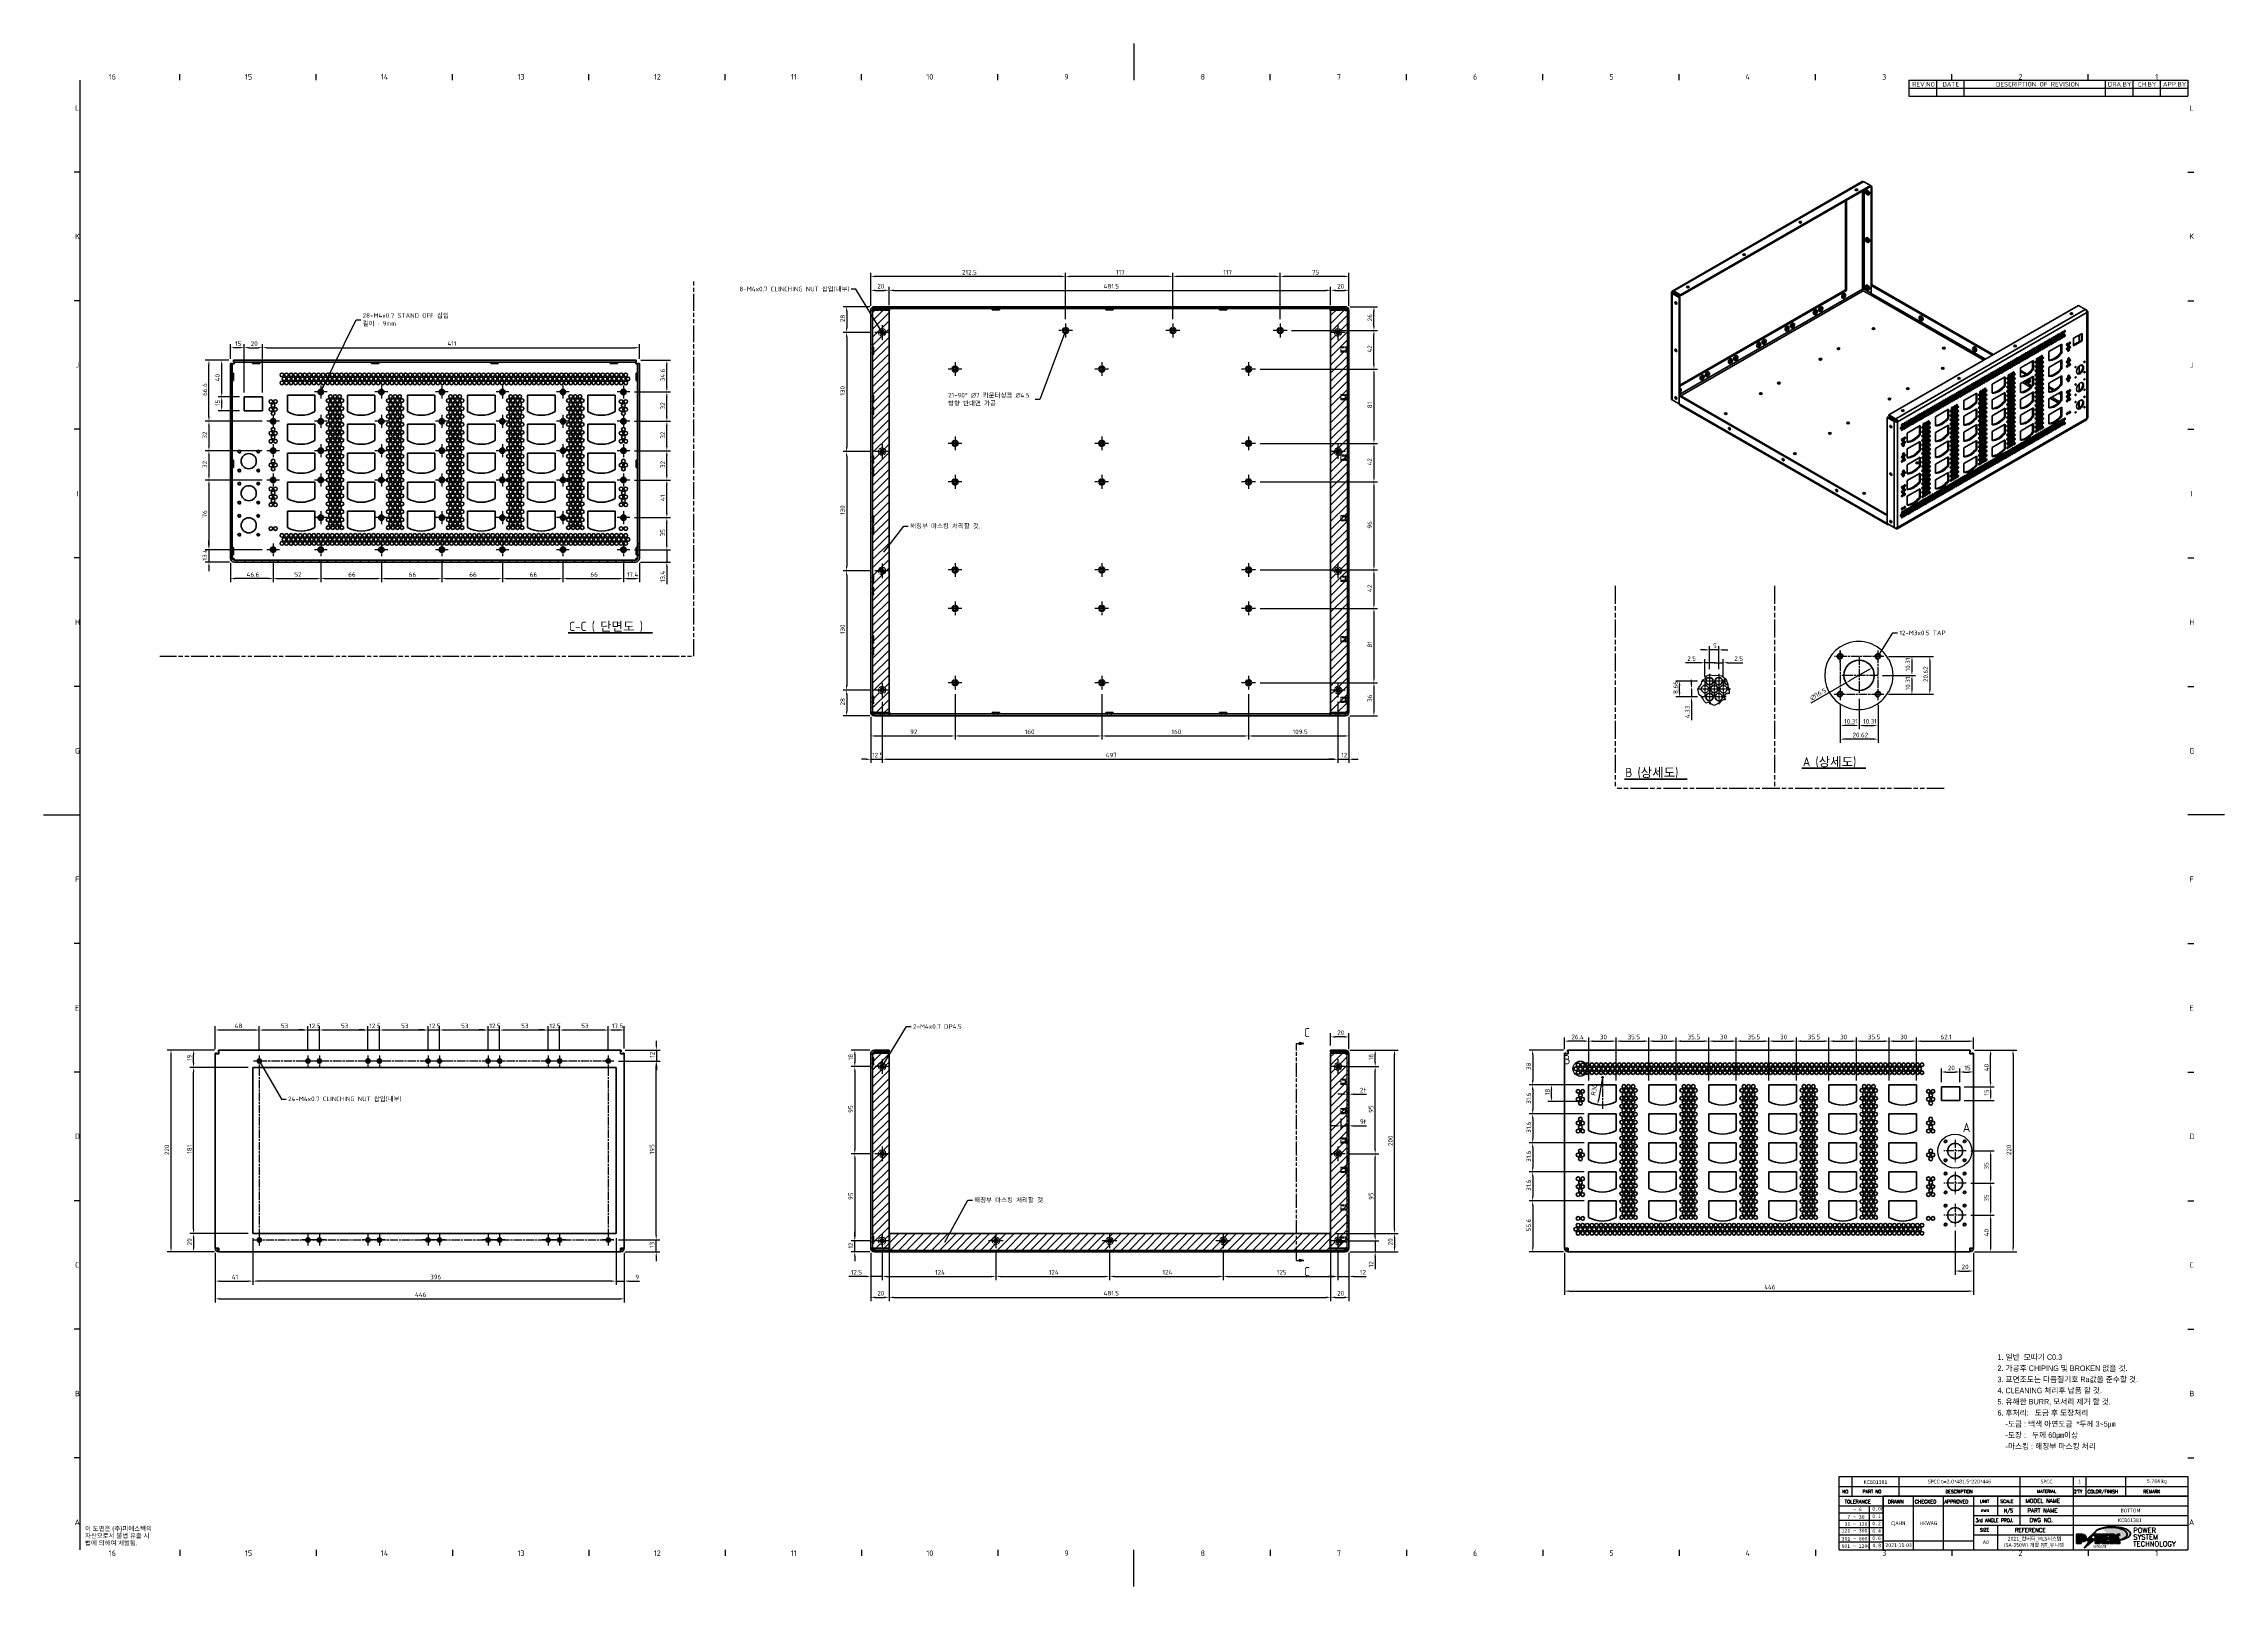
# Model space of a CAD drawing. Header units: millimetres. Extents: x 0 to 2378, y 0 to 1682.
import ezdxf
from ezdxf.enums import TextEntityAlignment as Align

# ---------------------------------------------------------------- set-up
doc = ezdxf.new("R2010")
doc.units = ezdxf.units.MM
doc.header["$LTSCALE"] = 2
for name, pattern in [('CHAIN', [0.3543, 0.2362, -0.0295, 0.0591, -0.0295]), ('DASHED', [0.2067, 0.1654, -0.0413]), ('DOUBLE_DASH_CHAIN', [1.2403, 0.6614, -0.0827, 0.1654, -0.0827, 0.1654, -0.0827])]:
    doc.linetypes.add(name, pattern=pattern)
doc.layers.get('0').update_dxf_attribs({"color": 3, "lineweight": 25})
for name, color, linetype, lineweight in [('가려진 것(ISO)', 2, 'DASHED', 18), ('가시적인 것(ISO)', 3, 'Continuous', 40), ('가시적인 좁은 것(ISO)', 3, 'Continuous', 35), ('경계(ISO)', 7, 'Continuous', 25), ('기호(ISO)', 5, 'Continuous', 25), ('끊기 선(JIS)', 7, 'Continuous', 25), ('단면선(ISO)', 7, 'CHAIN', 25), ('상세 경계(JIS)', 7, 'Continuous', 25), ('스케치 형상(ISO)', 3, 'Continuous', 25), ('제목(ISO)', 5, 'Continuous', 50), ('중심 표식(ISO)', 1, 'Continuous', 25), ('중심선(ISO)', 1, 'Continuous', 25), ('치수(ISO)', 2, 'Continuous', 25), ('해치(ISO)', 7, 'Continuous', 18)]:
    doc.layers.add(name, color=color, linetype=linetype, lineweight=lineweight)
doc.styles.add('HAN_291', font='')
doc.styles.add('HAN_370', font='', dxfattribs={"width": 2})
doc.styles.add('ISO Proportional', font='arial.ttf')
doc.styles.add('ISO ProportionalPSTEK', font='isocp.shx')
doc.styles.add('RC_284', font='ROMANC.shx')
doc.styles.add('RC_287', font='ROMANC.shx')
doc.styles.add('RC_292', font='ROMANC.shx')
doc.styles.add('ROMANT_294', font='romant.shx')
doc.styles.add('문자 텍스트_PSTEK_POSCO', font='isocp.shx')
doc.styles.add('부품번호텍스트_PSTEK_POSCO', font='isocp.shx')
doc.styles.add('치수 텍스트_PSTEK_POSCO', font='isocp.shx')
doc.styles.add('텍스트 스타일198', font='tahoma.ttf')
doc.styles.add('텍스트 스타일333', font='ROMANC.shx', dxfattribs={"width": 0.8})
doc.styles.add('텍스트 스타일512', font='isocp.shx')
doc.styles.get('HAN_291').set_extended_font_data('GulimChe')
doc.styles.get('HAN_370').set_extended_font_data('GulimChe')
doc.dimstyles.new('치수_PSTEK_POSCO', dxfattribs={"dimscale": 2, "dimtxt": 2.5, "dimasz": 2.5, "dimexe": 2, "dimexo": 2.5, "dimgap": 1, "dimtad": 1, "dimrnd": 1e-08, "dimdsep": 46, "dimtxsty": '치수 텍스트_PSTEK_POSCO', "dimcen": 0.09, "dimdle": 10, "dimclrd": 7, "dimclre": 7, "dimclrt": 2, "dimadec": 1, "dimazin": 2, "dimtfac": 1, "dimtmove": 0, "dimatfit": 3, "dimfxl": 0, "dimtolj": 1, "dimlwd": -1, "dimlwe": -1, "dimarcsym": 0})
doc.dimstyles.new('치수_PSTEK_POSCO$7', dxfattribs={"dimscale": 2, "dimtxt": 2.5, "dimasz": 2.5, "dimexe": 2, "dimexo": 2.5, "dimgap": 1, "dimtad": 1, "dimrnd": 1e-08, "dimdsep": 46, "dimtxsty": '치수 텍스트_PSTEK_POSCO', "dimcen": 0.09, "dimdle": 10, "dimclrd": 7, "dimclre": 7, "dimclrt": 2, "dimadec": 1, "dimazin": 2, "dimtfac": 1, "dimtmove": 0, "dimatfit": 3, "dimfxl": 0, "dimtolj": 1, "dimlwd": -1, "dimlwe": -1, "dimarcsym": 0})
pattern_1 = [(45, (0, 0), (-4.490128, 4.490128), [])]

# ---------------------------------------------------------------- blocks, each defined once
blk = doc.blocks.new('경계 Default Border')
at = {"layer": '경계(ISO)'}
for p, q in [((74.3, 821), (74.3, 824.4)), ((148.6, 821), (148.6, 824.4)), ((222.9, 821), (222.9, 824.4)), ((297.3, 821), (297.3, 824.4)), ((371.6, 821), (371.6, 824.4)), ((445.9, 821), (445.9, 824.4)), ((520.2, 821), (520.2, 824.4)), ((668.8, 821), (668.8, 824.4)), ((743.1, 821), (743.1, 824.4)), ((817.4, 821), (817.4, 824.4)), ((891.8, 821), (891.8, 824.4)), ((966.1, 821), (966.1, 824.4)), ((1040.4, 821), (1040.4, 824.4)), ((1114.7, 821), (1114.7, 824.4)), ((20, 770.9), (16.6, 770.9)), ((1169, 770.9), (1172.4, 770.9)), ((20, 700.8), (16.6, 700.8)), ((1169, 700.8), (1172.4, 700.8)), ((20, 630.8), (16.6, 630.8)), ((1169, 630.8), (1172.4, 630.8)), ((20, 560.7), (16.6, 560.7)), ((1169, 560.7), (1172.4, 560.7)), ((20, 490.6), (16.6, 490.6)), ((1169, 490.6), (1172.4, 490.6)), ((20, 350.4), (16.6, 350.4)), ((1169, 350.4), (1172.4, 350.4)), ((20, 280.3), (16.6, 280.3)), ((1169, 280.3), (1172.4, 280.3)), ((20, 210.2), (16.6, 210.2)), ((1169, 210.2), (1172.4, 210.2)), ((20, 140.2), (16.6, 140.2)), ((1169, 140.2), (1172.4, 140.2)), ((20, 70.1), (16.6, 70.1)), ((1169, 70.1), (1172.4, 70.1)), ((74.3, 20), (74.3, 16.6)), ((148.6, 20), (148.6, 16.6)), ((222.9, 20), (222.9, 16.6)), ((297.3, 20), (297.3, 16.6)), ((371.6, 20), (371.6, 16.6)), ((445.9, 20), (445.9, 16.6)), ((520.2, 20), (520.2, 16.6)), ((668.8, 20), (668.8, 16.6)), ((743.1, 20), (743.1, 16.6)), ((817.4, 20), (817.4, 16.6)), ((891.8, 20), (891.8, 16.6)), ((966.1, 20), (966.1, 16.6)), ((1040.4, 20), (1040.4, 16.6)), ((1114.7, 20), (1114.7, 16.6))]:
    blk.add_line(p, q, dxfattribs=at)
at = {"layer": '경계(ISO)', "flags": 128}
for points in [[(594.5, 841), (594.5, 821)], [(20, 20), (20, 821)], [(0, 420.5), (20, 420.5)], [(1189, 420.5), (1169, 420.5)], [(594.5, 0), (594.5, 20)]]:
    blk.add_lwpolyline(points, dxfattribs=at)
at = {"layer": '경계(ISO)', "color": 2, "char_height": 3, "attachment_point": 7, "style": '문자 텍스트_PSTEK_POSCO'}
for s, insert in [('16', (35.5, 821.4)), ('15', (109.8, 821.4)), ('14', (183.9, 821.4)), ('13', (258.4, 821.4)), ('12', (332.7, 821.4)), ('11', (407.4, 821.4)), ('10', (481.3, 821.4)), ('9', (556.5, 821.4)), ('8', (630.8, 821.4)), ('7', (705.1, 821.4)), ('6', (779.4, 821.4)), ('5', (853.7, 821.4)), ('4', (927.9, 821.4)), ('3', (1002.4, 821.4)), ('2', (1076.7, 821.4)), ('1', (1151.3, 821.4)), ('L', (17.2, 804.4)), ('L', (1170, 804.4)), ('K', (17.1, 734.4)), ('K', (1169.9, 734.4)), ('J', (17.4, 664.3)), ('J', (1170.2, 664.3)), ('I', (17.9, 594.2)), ('I', (1170.7, 594.2)), ('H', (17.1, 524.1)), ('H', (1169.9, 524.1)), ('G', (17.1, 454)), ('G', (1169.9, 454)), ('F', (17.2, 384)), ('F', (1170, 384)), ('E', (17.2, 313.8)), ('E', (1170, 313.8)), ('D', (17.1, 243.8)), ('D', (1169.9, 243.8)), ('C', (17.2, 173.7)), ('C', (1170, 173.7)), ('B', (17.1, 103.6)), ('B', (1169.9, 103.6)), ('A', (16.9, 33.5)), ('A', (1169.7, 33.5)), ('16', (35.5, 16.6)), ('15', (109.8, 16.6)), ('14', (183.9, 16.6)), ('13', (258.4, 16.6)), ('12', (332.7, 16.6)), ('11', (407.4, 16.6)), ('10', (481.3, 16.6)), ('9', (556.5, 16.6)), ('8', (630.8, 16.6)), ('7', (705.1, 16.6)), ('6', (779.4, 16.6)), ('5', (853.7, 16.6)), ('4', (927.9, 16.6)), ('3', (1002.4, 16.6)), ('2', (1076.7, 16.6)), ('1', (1151.3, 16.6))]:
    blk.add_mtext(s, dxfattribs=dict(at, insert=insert))
blk = doc.blocks.new('제목 블록 PSTEK')
h = blk.add_hatch(color=1)
edge = h.paths.add_edge_path(flags=0)
edge.add_line((314.2, 19.6), (314.2, 17))
edge.add_line((314.2, 17), (314.3, 17))
edge.add_arc((314.3, 17.7), 0.651, 270, 360)
edge.add_line((315, 17.7), (315, 19))
edge.add_arc((314.3, 19), 0.651, 0, 90)
edge.add_line((314.3, 19.6), (314.2, 19.6))
edge = h.paths.add_edge_path()
edge.add_arc((315, 18.3), 1.97, 270, 450)
edge.add_line((315, 20.3), (311.8, 20.3))
edge.add_line((311.8, 20.3), (311.8, 15.3))
edge.add_line((311.8, 15.3), (314.2, 15.3))
edge.add_line((314.2, 15.3), (314.2, 16.3))
edge.add_line((314.2, 16.3), (315, 16.3))
h = blk.add_hatch(color=252)
edge = h.paths.add_edge_path()
edge.add_arc((315, 18.3), 1.97, 270, 406.8279)
edge.add_arc((315.2, 18.1), 1.97, -90, 53.561, ccw=False)
edge.add_line((315.2, 16.2), (314.4, 16.2))
edge.add_line((314.4, 16.2), (314.4, 15.2))
edge.add_line((314.4, 15.2), (311.9, 15.2))
edge.add_line((311.9, 15.2), (311.9, 15.3))
edge.add_line((311.9, 15.3), (314.2, 15.3))
edge.add_line((314.2, 15.3), (314.2, 16.3))
edge.add_line((314.2, 16.3), (315, 16.3))
h = blk.add_hatch(color=252)
edge = h.paths.add_edge_path()
edge.add_line((314.4, 19.5), (314.5, 19.5))
edge.add_arc((314.5, 18.8), 0.651, 60.4189, 90, ccw=False)
edge.add_arc((314.3, 19), 0.651, 39.9699, 90)
edge.add_line((314.3, 19.6), (314.2, 19.6))
edge.add_line((314.2, 19.6), (314.2, 17))
edge.add_line((314.2, 17), (314.3, 17))
edge.add_arc((314.3, 17.7), 0.651, 270, 274.6931)
edge.add_line((314.4, 17), (314.4, 19.5))
for color, points in [(252, [(317.2, 17.1), (322, 21.6), (322.3, 21.9), (317, 17), (318.8, 16.2), (316, 12.7), (316.3, 13), (318.9, 16.3)]), (5, [(321.6, 17.4), (319.5, 18.2), (322.5, 22), (317.2, 17.1), (318.9, 16.3), (316.2, 12.8)]), (1, [(324.5, 19.6), (325.2, 19.6), (325.2, 20.3), (321.2, 20.3), (321.2, 19.6), (322, 19.6), (322, 15.3), (324.5, 15.3)]), (252, [(322, 19.6), (321.4, 19.6), (321.4, 19.5), (322, 19.5)]), (252, [(324.7, 19.5), (325.4, 19.5), (325.4, 20.1), (325.2, 20.1), (325.2, 19.6), (324.5, 19.6), (324.5, 15.3), (322.2, 15.3), (322.2, 15.2), (324.7, 15.2)]), (1, [(329.2, 20.3), (325.7, 20.3), (325.7, 15.3), (329.4, 15.3), (329.4, 16), (328.1, 16), (328.1, 17.6), (329.2, 17.6), (329.2, 18.3), (328.1, 18.3), (328.1, 19.6), (329.2, 19.6)]), (252, [(329.5, 15.8), (329.4, 15.8), (329.4, 15.3), (325.8, 15.3), (325.8, 15.2), (329.5, 15.2)]), (252, [(328.3, 19.5), (329.4, 19.5), (329.4, 20.1), (329.2, 20.1), (329.2, 19.6), (328.1, 19.6), (328.1, 18.3), (328.3, 18.3)]), (252, [(328.3, 17.4), (329.4, 17.4), (329.4, 18.1), (329.2, 18.1), (329.2, 17.6), (328.1, 17.6), (328.1, 16), (328.3, 16)]), (1, [(332.3, 20.3), (329.9, 20.3), (329.9, 15.3), (332.3, 15.3), (332.3, 17.4), (333.1, 15.3), (335.5, 15.3), (334.3, 19.3), (335.4, 20.3), (334.3, 20.3), (332.3, 19)]), (252, [(332.5, 16.9), (332.3, 17.4), (332.3, 15.3), (330, 15.3), (330, 15.2), (332.5, 15.2)]), (252, [(332.5, 20.1), (332.3, 20.1), (332.3, 19), (332.5, 19.1)]), (252, [(335.6, 20.1), (335.3, 20.1), (334.3, 19.3), (335.5, 15.3), (333.2, 15.3), (333.2, 15.2), (335.7, 15.2), (334.4, 19.2)])]:
    blk.add_hatch(color=color).paths.add_polyline_path(points)
at = {"layer": '해치(ISO)'}
h = blk.add_hatch(color=140, dxfattribs=at)
edge = h.paths.add_edge_path()
edge.add_ellipse((330.4, 20.2), major_axis=(9.1, 0), ratio=0.40699, start_angle=301.3098, end_angle=507.7437)
edge.add_ellipse((331.5, 20.5), major_axis=(-9.82, 0), ratio=0.39426, start_angle=111.5121, end_angle=334.4703, ccw=False)
edge.add_line((335.1, 16.9), (335.1, 17))
at = {"color": 180}
for p, q in [((182.5, 11.8), (182.5, 51.6)), ((182.5, 51.6), (372.5, 51.6)), ((189.3, 51.6), (189.3, 41)), ((215.2, 41), (215.2, 51.6)), ((280.9, 51.6), (280.9, 41)), ((310.1, 51.6), (310.1, 41)), ((316.9, 51.6), (316.9, 41)), ((338.5, 51.6), (338.5, 41)), ((372.5, 51.6), (372.5, 11.8)), ((182.5, 46.3), (372.5, 46.3)), ((182.5, 41), (206.5, 41)), ((182.5, 35.7), (206.5, 35.7)), ((198.9, 12), (198.9, 35.7)), ((206.5, 35.7), (372.5, 35.7)), ((222.9, 11.8), (222.9, 41)), ((239.4, 11.8), (239.4, 41)), ((255.9, 11.8), (255.9, 41)), ((268.7, 41), (268.7, 30.4)), ((280.9, 41), (280.9, 25.2)), ((310.1, 41), (310.1, 11.8)), ((182.5, 31.8), (206.5, 31.8)), ((182.5, 27.8), (206.5, 27.8)), ((182.5, 23.9), (206.5, 23.9)), ((255.9, 30.4), (372.5, 30.4)), ((255.9, 25.2), (372.5, 25.2)), ((268.7, 25.2), (268.7, 11.8)), ((182.5, 19.9), (206.5, 19.9)), ((182.5, 16), (206.5, 16)), ((206.5, 16.7), (255.9, 16.7)), ((255.9, 19.9), (310.1, 19.9)), ((182.5, 11.8), (372.5, 11.8))]:
    blk.add_line(p, q, dxfattribs=at)
at = {"color": 7, "lineweight": 50}
for p, q in [((206.5, 11.8), (206.5, 41)), ((206.5, 41), (372.5, 41))]:
    blk.add_line(p, q, dxfattribs=at)
at = {"color": 7}
for p, q in [((315, 20.3), (311.8, 20.3)), ((311.8, 20.3), (311.8, 15.3)), ((315, 20.3), (311.8, 20.3)), ((311.8, 20.3), (311.8, 15.3)), ((311.8, 15.3), (314.2, 15.3)), ((311.8, 15.3), (314.2, 15.3)), ((314.2, 15.3), (311.9, 15.3)), ((311.9, 15.3), (311.9, 15.2)), ((311.9, 15.2), (314.4, 15.2)), ((314.2, 17), (314.2, 19.6)), ((314.2, 19.6), (314.3, 19.6)), ((314.3, 19.6), (314.2, 19.6)), ((314.2, 19.6), (314.2, 17)), ((314.2, 17), (314.2, 19.6)), ((314.2, 19.6), (314.3, 19.6)), ((314.3, 17), (314.2, 17)), ((314.2, 17), (314.3, 17)), ((314.3, 17), (314.2, 17)), ((314.2, 16.3), (315, 16.3)), ((314.2, 15.3), (314.2, 16.3)), ((315, 16.3), (314.2, 16.3)), ((314.2, 16.3), (314.2, 15.3)), ((314.2, 16.3), (315, 16.3)), ((314.2, 15.3), (314.2, 16.3)), ((314.4, 19.5), (314.5, 19.5)), ((314.4, 17), (314.4, 19.5)), ((314.4, 16.2), (315.2, 16.2)), ((314.4, 15.2), (314.4, 16.2)), ((315, 19), (315, 17.7)), ((315, 19), (315, 17.7)), ((318.8, 16.2), (316, 12.7)), ((316, 12.7), (316.3, 13)), ((316.2, 12.8), (321.6, 17.4)), ((318.9, 16.3), (316.2, 12.8)), ((316.3, 13), (318.9, 16.3)), ((322.3, 21.9), (317, 17)), ((317, 17), (318.8, 16.2)), ((322.5, 22), (317.2, 17.1)), ((317.2, 17.1), (322, 21.6)), ((318.9, 16.3), (317.2, 17.1)), ((317.2, 17.1), (318.9, 16.3)), ((319.5, 18.2), (322.5, 22)), ((321.6, 17.4), (319.5, 18.2)), ((325.2, 20.3), (321.2, 20.3)), ((321.2, 20.3), (321.2, 19.6)), ((325.2, 20.3), (321.2, 20.3)), ((321.2, 20.3), (321.2, 19.6)), ((321.2, 19.6), (322, 19.6)), ((321.2, 19.6), (322, 19.6)), ((321.4, 19.6), (321.4, 19.5)), ((322, 19.6), (321.4, 19.6)), ((321.4, 19.5), (322, 19.5)), ((322, 21.6), (322.3, 21.9)), ((322, 19.6), (322, 15.3)), ((322, 19.5), (322, 19.6)), ((322, 19.6), (322, 15.3)), ((322, 15.3), (324.5, 15.3)), ((322, 15.3), (324.5, 15.3)), ((324.5, 15.3), (322.2, 15.3)), ((322.2, 15.3), (322.2, 15.2)), ((322.2, 15.2), (324.7, 15.2)), ((324.5, 19.6), (325.2, 19.6)), ((324.5, 15.3), (324.5, 19.6)), ((325.2, 19.6), (324.5, 19.6)), ((324.5, 19.6), (324.5, 15.3)), ((324.5, 19.6), (325.2, 19.6)), ((324.5, 15.3), (324.5, 19.6)), ((324.7, 19.5), (325.4, 19.5)), ((324.7, 15.2), (324.7, 19.5)), ((325.2, 19.6), (325.2, 20.3)), ((325.2, 19.6), (325.2, 20.3)), ((325.4, 20.1), (325.2, 20.1)), ((325.2, 20.1), (325.2, 19.6)), ((325.4, 19.5), (325.4, 20.1)), ((329.2, 20.3), (325.7, 20.3)), ((325.7, 20.3), (325.7, 15.3)), ((325.7, 20.3), (325.7, 15.3)), ((329.2, 20.3), (325.7, 20.3)), ((325.7, 15.3), (329.4, 15.3)), ((325.7, 15.3), (329.4, 15.3)), ((329.4, 15.3), (325.8, 15.3)), ((325.8, 15.3), (325.8, 15.2)), ((325.8, 15.2), (329.5, 15.2)), ((328.1, 18.3), (328.1, 19.6)), ((328.1, 19.6), (329.2, 19.6)), ((329.2, 19.6), (328.1, 19.6)), ((328.1, 19.6), (328.1, 18.3)), ((328.1, 18.3), (328.1, 19.6)), ((328.1, 19.6), (329.2, 19.6)), ((329.2, 18.3), (328.1, 18.3)), ((328.1, 18.3), (328.3, 18.3)), ((329.2, 18.3), (328.1, 18.3)), ((328.1, 17.6), (329.2, 17.6)), ((328.1, 16), (328.1, 17.6)), ((329.2, 17.6), (328.1, 17.6)), ((328.1, 17.6), (328.1, 16)), ((328.1, 17.6), (329.2, 17.6)), ((328.1, 16), (328.1, 17.6)), ((329.4, 16), (328.1, 16)), ((328.1, 16), (328.3, 16)), ((329.4, 16), (328.1, 16)), ((328.3, 18.3), (328.3, 19.5)), ((328.3, 19.5), (329.4, 19.5)), ((328.3, 16), (328.3, 17.4)), ((328.3, 17.4), (329.4, 17.4)), ((329.2, 19.6), (329.2, 20.3)), ((329.2, 19.6), (329.2, 20.3)), ((329.4, 20.1), (329.2, 20.1)), ((329.2, 20.1), (329.2, 19.6)), ((329.2, 17.6), (329.2, 18.3)), ((329.2, 17.6), (329.2, 18.3)), ((329.4, 18.1), (329.2, 18.1)), ((329.2, 18.1), (329.2, 17.6)), ((329.4, 19.5), (329.4, 20.1)), ((329.4, 17.4), (329.4, 18.1)), ((329.4, 15.3), (329.4, 16)), ((329.4, 15.3), (329.4, 16)), ((329.5, 15.8), (329.4, 15.8)), ((329.4, 15.8), (329.4, 15.3)), ((329.5, 15.2), (329.5, 15.8)), ((332.3, 20.3), (329.9, 20.3)), ((329.9, 20.3), (329.9, 15.3)), ((329.9, 20.3), (329.9, 15.3)), ((332.3, 20.3), (329.9, 20.3)), ((329.9, 15.3), (332.3, 15.3)), ((329.9, 15.3), (332.3, 15.3)), ((332.3, 15.3), (330, 15.3)), ((330, 15.3), (330, 15.2)), ((330, 15.2), (332.5, 15.2)), ((334.3, 20.3), (332.3, 19)), ((332.3, 19), (332.3, 20.3)), ((334.3, 20.3), (332.3, 19)), ((332.3, 19), (332.3, 20.3)), ((332.5, 20.1), (332.3, 20.1)), ((332.3, 20.1), (332.3, 19)), ((332.3, 19), (332.5, 19.1)), ((332.3, 17.4), (333.1, 15.3)), ((332.3, 15.3), (332.3, 17.4)), ((332.5, 16.9), (332.3, 17.4)), ((332.3, 17.4), (332.3, 15.3)), ((332.3, 17.4), (333.1, 15.3)), ((332.3, 15.3), (332.3, 17.4)), ((332.5, 19.1), (332.5, 20.1)), ((332.5, 15.2), (332.5, 16.9)), ((333.1, 15.3), (335.5, 15.3)), ((333.1, 15.3), (335.5, 15.3)), ((335.5, 15.3), (333.2, 15.3)), ((333.2, 15.3), (333.2, 15.2)), ((333.2, 15.2), (335.7, 15.2)), ((334.3, 19.3), (335.4, 20.3)), ((335.4, 20.3), (334.3, 20.3)), ((334.3, 19.3), (335.4, 20.3)), ((335.4, 20.3), (334.3, 20.3)), ((335.3, 20.1), (334.3, 19.3)), ((335.5, 15.3), (334.3, 19.3)), ((334.3, 19.3), (335.5, 15.3)), ((335.5, 15.3), (334.3, 19.3)), ((334.4, 19.2), (335.6, 20.1)), ((335.7, 15.2), (334.4, 19.2)), ((335.6, 20.1), (335.3, 20.1)), ((345, 17.5), (345, 17.7))]:
    blk.add_line(p, q, dxfattribs=at)
at = {"color": 1}
for p, q in [((315, 20.3), (311.8, 20.3)), ((311.8, 20.3), (311.8, 15.3)), ((311.8, 15.3), (314.2, 15.3)), ((314.2, 17), (314.2, 19.6)), ((314.2, 19.6), (314.3, 19.6)), ((314.3, 17), (314.2, 17)), ((314.2, 16.3), (315, 16.3)), ((314.2, 15.3), (314.2, 16.3)), ((315, 19), (315, 17.7)), ((325.2, 20.3), (321.2, 20.3)), ((321.2, 20.3), (321.2, 19.6)), ((321.2, 19.6), (322, 19.6)), ((322, 19.6), (322, 15.3)), ((322, 15.3), (324.5, 15.3)), ((324.5, 19.6), (325.2, 19.6)), ((324.5, 15.3), (324.5, 19.6)), ((325.2, 19.6), (325.2, 20.3)), ((329.2, 20.3), (325.7, 20.3)), ((325.7, 20.3), (325.7, 15.3)), ((325.7, 15.3), (329.4, 15.3)), ((328.1, 18.3), (328.1, 19.6)), ((328.1, 19.6), (329.2, 19.6)), ((329.2, 18.3), (328.1, 18.3)), ((328.1, 17.6), (329.2, 17.6)), ((328.1, 16), (328.1, 17.6)), ((329.4, 16), (328.1, 16)), ((329.2, 19.6), (329.2, 20.3)), ((329.2, 17.6), (329.2, 18.3)), ((329.4, 15.3), (329.4, 16)), ((332.3, 20.3), (329.9, 20.3)), ((329.9, 20.3), (329.9, 15.3)), ((329.9, 15.3), (332.3, 15.3)), ((334.3, 20.3), (332.3, 19)), ((332.3, 19), (332.3, 20.3)), ((332.3, 17.4), (333.1, 15.3)), ((332.3, 15.3), (332.3, 17.4)), ((333.1, 15.3), (335.5, 15.3)), ((334.3, 19.3), (335.4, 20.3)), ((335.4, 20.3), (334.3, 20.3)), ((335.5, 15.3), (334.3, 19.3))]:
    blk.add_line(p, q, dxfattribs=at)
at = {"color": 5}
for p, q in [((316.2, 12.8), (321.6, 17.4)), ((318.9, 16.3), (316.2, 12.8)), ((322.5, 22), (317.2, 17.1)), ((317.2, 17.1), (318.9, 16.3)), ((319.5, 18.2), (322.5, 22)), ((321.6, 17.4), (319.5, 18.2))]:
    blk.add_line(p, q, dxfattribs=at)
at = {"color": 7}
for centre, radius, start, end in [((314.3, 19), 0.651, 0, 90), ((314.3, 19), 0.651, 39.9699, 90), ((314.3, 19), 0.651, 0, 90), ((314.3, 17.7), 0.651, 270, 0), ((314.3, 17.7), 0.651, 270, 0), ((314.3, 17.7), 0.651, 270, 274.6931), ((314.5, 18.8), 0.651, 60.4189, 90), ((315, 18.3), 1.97, 270, 90), ((315, 18.3), 1.97, 270, 90), ((315, 18.3), 1.97, 270, 46.8279), ((315.2, 18.1), 1.97, 270, 53.561)]:
    blk.add_arc(centre, radius, start, end, dxfattribs=at)
at = {"color": 1}
for centre, radius, start, end in [((314.3, 19), 0.651, 0, 90), ((314.3, 17.7), 0.651, 270, 0), ((315, 18.3), 1.97, 270, 90)]:
    blk.add_arc(centre, radius, start, end, dxfattribs=at)
at = {"layer": '제목(ISO)', "lineweight": 18}
blk.add_line((182.5, 35.7), (182.5, 11.8), dxfattribs=at)
at = {"layer": '제목(ISO)'}
for p, q in [((315, 20.3), (311.8, 20.3)), ((311.8, 20.3), (311.8, 15.3)), ((311.8, 15.3), (314.2, 15.3)), ((314.2, 15.3), (311.9, 15.3)), ((311.9, 15.3), (311.9, 15.2)), ((311.9, 15.2), (314.4, 15.2)), ((314.2, 17), (314.2, 19.6)), ((314.2, 19.6), (314.3, 19.6)), ((314.3, 19.6), (314.2, 19.6)), ((314.2, 19.6), (314.2, 17)), ((314.3, 17), (314.2, 17)), ((314.2, 17), (314.3, 17)), ((314.2, 15.3), (314.2, 16.3)), ((314.2, 16.3), (315, 16.3)), ((315, 16.3), (314.2, 16.3)), ((314.2, 16.3), (314.2, 15.3)), ((314.4, 19.5), (314.5, 19.5)), ((314.4, 17), (314.4, 19.5)), ((314.4, 15.2), (314.4, 16.2)), ((314.4, 16.2), (315.2, 16.2)), ((315, 19), (315, 17.7)), ((318.8, 16.2), (316, 12.7)), ((316, 12.7), (316.3, 13)), ((316.2, 12.8), (321.6, 17.4)), ((318.9, 16.3), (316.2, 12.8)), ((316.3, 13), (318.9, 16.3)), ((322.3, 21.9), (317, 17)), ((317, 17), (318.8, 16.2)), ((322.5, 22), (317.2, 17.1)), ((317.2, 17.1), (322, 21.6)), ((317.2, 17.1), (318.9, 16.3)), ((318.9, 16.3), (317.2, 17.1)), ((319.5, 18.2), (322.5, 22)), ((321.6, 17.4), (319.5, 18.2)), ((325.2, 20.3), (321.2, 20.3)), ((321.2, 20.3), (321.2, 19.6)), ((321.2, 19.6), (322, 19.6)), ((322, 19.6), (321.4, 19.6)), ((321.4, 19.6), (321.4, 19.5)), ((321.4, 19.5), (322, 19.5)), ((322, 21.6), (322.3, 21.9)), ((322, 19.6), (322, 15.3)), ((322, 19.5), (322, 19.6)), ((322, 15.3), (324.5, 15.3)), ((324.5, 15.3), (322.2, 15.3)), ((322.2, 15.3), (322.2, 15.2)), ((322.2, 15.2), (324.7, 15.2)), ((324.5, 19.6), (325.2, 19.6)), ((324.5, 15.3), (324.5, 19.6)), ((325.2, 19.6), (324.5, 19.6)), ((324.5, 19.6), (324.5, 15.3)), ((324.7, 19.5), (325.4, 19.5)), ((324.7, 15.2), (324.7, 19.5)), ((325.2, 19.6), (325.2, 20.3)), ((325.4, 20.1), (325.2, 20.1)), ((325.2, 20.1), (325.2, 19.6)), ((325.4, 19.5), (325.4, 20.1)), ((329.2, 20.3), (325.7, 20.3)), ((325.7, 20.3), (325.7, 15.3)), ((325.7, 15.3), (329.4, 15.3)), ((329.4, 15.3), (325.8, 15.3)), ((325.8, 15.3), (325.8, 15.2)), ((325.8, 15.2), (329.5, 15.2)), ((328.1, 18.3), (328.1, 19.6)), ((328.1, 19.6), (329.2, 19.6)), ((329.2, 19.6), (328.1, 19.6)), ((328.1, 19.6), (328.1, 18.3)), ((329.2, 18.3), (328.1, 18.3)), ((328.1, 18.3), (328.3, 18.3)), ((328.1, 16), (328.1, 17.6)), ((328.1, 17.6), (329.2, 17.6)), ((329.2, 17.6), (328.1, 17.6)), ((328.1, 17.6), (328.1, 16)), ((329.4, 16), (328.1, 16)), ((328.1, 16), (328.3, 16)), ((328.3, 19.5), (329.4, 19.5)), ((328.3, 18.3), (328.3, 19.5)), ((328.3, 17.4), (329.4, 17.4)), ((328.3, 16), (328.3, 17.4)), ((329.2, 19.6), (329.2, 20.3)), ((329.4, 20.1), (329.2, 20.1)), ((329.2, 20.1), (329.2, 19.6)), ((329.2, 17.6), (329.2, 18.3)), ((329.4, 18.1), (329.2, 18.1)), ((329.2, 18.1), (329.2, 17.6)), ((329.4, 19.5), (329.4, 20.1)), ((329.4, 17.4), (329.4, 18.1)), ((329.4, 15.3), (329.4, 16)), ((329.5, 15.8), (329.4, 15.8)), ((329.4, 15.8), (329.4, 15.3)), ((329.5, 15.2), (329.5, 15.8)), ((332.3, 20.3), (329.9, 20.3)), ((329.9, 20.3), (329.9, 15.3)), ((329.9, 15.3), (332.3, 15.3)), ((332.3, 15.3), (330, 15.3)), ((330, 15.3), (330, 15.2)), ((330, 15.2), (332.5, 15.2)), ((334.3, 20.3), (332.3, 19)), ((332.3, 19), (332.3, 20.3)), ((332.5, 20.1), (332.3, 20.1)), ((332.3, 20.1), (332.3, 19)), ((332.3, 19), (332.5, 19.1)), ((332.3, 15.3), (332.3, 17.4)), ((332.3, 17.4), (333.1, 15.3)), ((332.5, 16.9), (332.3, 17.4)), ((332.3, 17.4), (332.3, 15.3)), ((332.5, 19.1), (332.5, 20.1)), ((332.5, 15.2), (332.5, 16.9)), ((333.1, 15.3), (335.5, 15.3)), ((335.5, 15.3), (333.2, 15.3)), ((333.2, 15.3), (333.2, 15.2)), ((333.2, 15.2), (335.7, 15.2)), ((334.3, 19.3), (335.4, 20.3)), ((335.4, 20.3), (334.3, 20.3)), ((335.3, 20.1), (334.3, 19.3)), ((335.5, 15.3), (334.3, 19.3)), ((334.3, 19.3), (335.5, 15.3)), ((334.4, 19.2), (335.6, 20.1)), ((335.7, 15.2), (334.4, 19.2)), ((335.6, 20.1), (335.3, 20.1))]:
    blk.add_line(p, q, dxfattribs=at)
at = {"layer": '제목(ISO)', "color": 4}
blk.add_line((335.1, 16.9), (335.1, 17), dxfattribs=at)
at = {"layer": '제목(ISO)'}
for centre, radius, start, end in [((314.3, 19), 0.651, 0, 90), ((314.3, 19), 0.651, 39.9699, 90), ((314.3, 17.7), 0.651, 270, 0), ((314.3, 17.7), 0.651, 270, 274.6931), ((314.5, 18.8), 0.651, 60.4189, 90), ((315, 18.3), 1.97, 46.8279, 90), ((315, 18.3), 1.97, 270, 46.8279), ((315, 18.3), 1.97, 270, 46.8279), ((315.2, 18.1), 1.97, 270, 53.561)]:
    blk.add_arc(centre, radius, start, end, dxfattribs=at)
at = {"layer": '제목(ISO)', "color": 4}
for centre, major_axis, ratio, start_param, end_param in [((331.5, 20.5), (9.82, 0), 0.39426, 5.087845, 8.9792), ((330.4, 20.2), (9.1, 0), 0.40699, 5.258849, 8.861799)]:
    blk.add_ellipse(centre, major_axis=major_axis, ratio=ratio, start_param=start_param, end_param=end_param, dxfattribs=at)
at = {"color": 2}
for s, height, style, p in [('NO', 1.74, 'RC_284', (184.1, 42.6)), (' TOLERANCE', 1.9, 'RC_287', (184.1, 37)), ('PART NO', 1.74, 'RC_284', (195.3, 42.6)), ('DRAWN', 1.9, 'RC_287', (209, 37)), ('CHECKED', 1.9, 'RC_287', (223.7, 37)), ('APPROVED', 1.9, 'RC_287', (239.8, 37)), ('DESCRIPTION', 1.742, 'RC_284', (240.4, 42.6)), ('UNIT', 1.74, 'RC_284', (259.2, 37.3)), ('SCALE', 1.74, 'RC_284', (270.3, 37.3)), ('MODEL NAME', 2.18, 'RC_292', (284.1, 37.3)), ("Q'TY", 1.74, 'RC_284', (310.1, 42.6)), ('COLOR/FINISH', 1.742, 'RC_284', (317.8, 42.6)), ('REMARK', 1.74, 'RC_284', (348.3, 42.6)), (' 31 ~ 120', 2, 'HAN_291', (183.8, 24.8)), ('  7 ~ 30', 2, 'HAN_291', (183.8, 28.7)), ('    ~ 6', 2, 'HAN_291', (183.8, 32.8)), ('0.08', 2, 'HAN_291', (200.5, 33.1)), ('0.1', 2, 'HAN_291', (200.5, 29)), ('0.2', 2, 'HAN_291', (200.5, 25.1)), ('mm', 1.74, 'RC_284', (259.7, 32.4)), ('PART NAME', 2.18, 'RC_292', (285.1, 32)), (' DWG NO.', 2.18, 'RC_292', (284.8, 26.8)), ('601 ~ 1200', 2, 'HAN_291', (183.7, 12.8)), ('121 ~ 300', 2, 'HAN_291', (183.8, 21.2)), ('301 ~ 600', 2, 'HAN_291', (183.8, 16.8)), ('0.4', 2, 'HAN_291', (200.5, 21)), ('0.6', 2, 'HAN_291', (200.5, 17.1)), ('0.8', 2, 'HAN_291', (200.6, 13.1)), ('SIZE', 1.74, 'RC_284', (259.2, 21.7)), ('REFERENCE', 2.18, 'RC_292', (278.3, 21.4))]:
    blk.add_text(s, height=height, dxfattribs=dict(at, style=style)).set_placement(p)
at = {"color": 2, "style": 'RC_284'}
blk.add_text('MATERIAL', height=1.74, dxfattribs=at).set_placement((295.5, 43.6), align=Align.MIDDLE_CENTER)
at = {"color": 2, "style": '텍스트 스타일333', "width": 0.8}
blk.add_text('3rd ANGLE PROJ.', height=2, dxfattribs=at).set_placement((256.8, 26.8))
at = {"color": 7, "style": '텍스트 스타일333', "width": 0.8}
blk.add_text('N/S', height=2, dxfattribs=at).set_placement((274.8, 33.1), align=Align.MIDDLE_CENTER)
at = {"color": 7, "style": 'ROMANT_294'}
for s, p in [('POWER', (342.8, 21)), ('TECHNOLOGY', (342.8, 13.6)), ('SYSTEM', (342.8, 17.3))]:
    blk.add_text(s, height=2.7, dxfattribs=at).set_placement(p)
at = {"color": 7, "insert": (320.9, 14.2), "char_height": 1.4, "attachment_point": 1, "line_spacing_factor": 0.332, "style": 'HAN_370'}
blk.add_mtext('\\fHY견고딕|b0|i0;\\H1.4000;피에스텍', dxfattribs=at)
at = {"layer": '제목(ISO)', "color": 7, "style": '텍스트 스타일198'}
for tag, p in [('부품_번호_001', (195.8, 47.7)), ('설명_001', (230.8, 47.9)), ('재질_001', (292.3, 47.9)), ("3._Q'TY_001", (312.7, 47.9)), ('질량\\P3;_001', (350.3, 48.2)), ('설계자_001', (210.7, 25.2)), ('점검자_001', (226.4, 25.2)), ('부품_번호_001', (334.5, 26.8)), ('제목_001', (335.9, 32.1)), ('작성_날짜_001', (207.7, 13.3)), ('시트_크기_001', (260.8, 14.8)), ('프로젝트_002', (272.3, 13.4)), ('프로젝트_001', (274.3, 16.8))]:
    blk.add_attdef(tag, p, '', height=2, dxfattribs=at)
for tag, p in [('4._COLOR', (327.7, 48.9)), ('1._MODEL_NAME', (341.2, 38.4)), ('엔지니어링_승인자', (247.7, 26.2)), ('점검_날짜', (231.2, 14.3)), ('엔지니어링_승인_날짜', (247.7, 14.3))]:
    blk.add_attdef(tag, text='', height=2, dxfattribs=at).set_placement(p, align=Align.MIDDLE_CENTER)
blk = doc.blocks.new('리비전 내역')
at = {"layer": '기호(ISO)'}
for p, q in [((1017, 821), (1169, 821)), ((1017, 821), (1017, 816.7)), ((1032, 821), (1032, 816.7)), ((1047, 821), (1047, 816.7)), ((1124, 821), (1124, 816.7)), ((1139, 821), (1139, 816.7)), ((1154, 821), (1154, 816.7)), ((1169, 821), (1169, 816.7)), ((1017, 816.7), (1169, 816.7)), ((1017, 816.7), (1017, 812.4)), ((1017, 812.4), (1169, 812.4)), ((1032, 816.7), (1032, 812.4)), ((1047, 816.7), (1047, 812.4)), ((1124, 816.7), (1124, 812.4)), ((1139, 816.7), (1139, 812.4)), ((1154, 816.7), (1154, 812.4)), ((1169, 816.7), (1169, 812.4))]:
    blk.add_line(p, q, dxfattribs=at)
at = {"layer": '기호(ISO)', "color": 2, "char_height": 2.5, "attachment_point": 7, "style": 'ISO ProportionalPSTEK'}
for s, insert in [('REV.NO', (1018.8, 817.6)), ('DATE', (1035.3, 817.6)), ('DESCRIPTION OF REVISION', (1064.5, 817.6)), ('DRA.BY', (1125.5, 817.6)), ('CH.BY', (1141.9, 817.6)), ('APP.BY', (1155.5, 817.6))]:
    blk.add_mtext(s, dxfattribs=dict(at, insert=insert))
blk = doc.blocks.new('*D23')
at = {"layer": 'Defpoints', "color": 0}
for p in [(2100.4, 584.7), (2100.4, 364.7), (2147.5, 364.7)]:
    blk.add_point(p, dxfattribs=at)
at = {"layer": '치수(ISO)', "color": 7}
for p, q in [((2105.4, 584.7), (2151.5, 584.7)), ((2147.5, 579.7), (2147.5, 369.7)), ((2105.4, 364.7), (2151.5, 364.7))]:
    blk.add_line(p, q, dxfattribs=at)
for points in [[(2146.7, 579.7), (2148.4, 579.7), (2147.5, 584.7)], [(2146.7, 369.7), (2148.4, 369.7), (2147.5, 364.7)]]:
    blk.add_solid(points, dxfattribs=at)
at = {"layer": '치수(ISO)', "color": 2, "insert": (2143, 470.2), "char_height": 5, "attachment_point": 4, "rotation": 90, "style": '치수 텍스트_PSTEK_POSCO'}
blk.add_mtext('\\A1;220', dxfattribs=at)
blk = doc.blocks.new('*D24')
at = {"layer": 'Defpoints', "color": 0}
for p in [(1658.4, 368.7), (2104.4, 368.7), (2104.4, 321.9)]:
    blk.add_point(p, dxfattribs=at)
at = {"layer": '치수(ISO)', "color": 7}
for p, q in [((1658.4, 363.7), (1658.4, 317.9)), ((2104.4, 363.7), (2104.4, 317.9)), ((1663.4, 321.9), (2099.4, 321.9))]:
    blk.add_line(p, q, dxfattribs=at)
for points in [[(1663.4, 322.7), (1663.4, 321.1), (1658.4, 321.9)], [(2099.4, 322.7), (2099.4, 321.1), (2104.4, 321.9)]]:
    blk.add_solid(points, dxfattribs=at)
at = {"layer": '치수(ISO)', "color": 2, "insert": (1876.2, 326.4), "char_height": 5, "attachment_point": 4, "style": '치수 텍스트_PSTEK_POSCO'}
blk.add_mtext('\\A1;446', dxfattribs=at)
blk = doc.blocks.new('*D25')
at = {"layer": 'Defpoints', "color": 0}
for p in [(191.2, 584.7), (138.9, 364.7), (191.2, 364.7)]:
    blk.add_point(p, dxfattribs=at)
at = {"layer": '치수(ISO)', "color": 7}
for p, q in [((186.2, 584.7), (134.9, 584.7)), ((138.9, 579.7), (138.9, 369.7)), ((186.2, 364.7), (134.9, 364.7))]:
    blk.add_line(p, q, dxfattribs=at)
for points in [[(138.1, 579.7), (139.8, 579.7), (138.9, 584.7)], [(138.1, 369.7), (139.8, 369.7), (138.9, 364.7)]]:
    blk.add_solid(points, dxfattribs=at)
at = {"layer": '치수(ISO)', "color": 2, "insert": (134.4, 470.2), "char_height": 5, "attachment_point": 4, "rotation": 90, "style": '치수 텍스트_PSTEK_POSCO'}
blk.add_mtext('\\A1;220', dxfattribs=at)
blk = doc.blocks.new('*D26')
at = {"layer": 'Defpoints', "color": 0}
for p in [(163.5, 565.7), (228.2, 565.7), (228.2, 384.7)]:
    blk.add_point(p, dxfattribs=at)
at = {"layer": '치수(ISO)', "color": 7}
for p, q in [((223.2, 565.7), (159.5, 565.7)), ((163.5, 389.7), (163.5, 560.7)), ((223.2, 384.7), (159.5, 384.7))]:
    blk.add_line(p, q, dxfattribs=at)
for points in [[(162.7, 560.7), (164.4, 560.7), (163.5, 565.7)], [(162.7, 389.7), (164.4, 389.7), (163.5, 384.7)]]:
    blk.add_solid(points, dxfattribs=at)
at = {"layer": '치수(ISO)', "color": 2, "insert": (159, 471.7), "char_height": 5, "attachment_point": 4, "rotation": 90, "style": '치수 텍스트_PSTEK_POSCO'}
blk.add_mtext('\\A1;181', dxfattribs=at)
blk = doc.blocks.new('*D27')
at = {"layer": 'Defpoints', "color": 0}
for p in [(163.5, 584.7), (191.2, 584.7), (228.2, 565.7)]:
    blk.add_point(p, dxfattribs=at)
at = {"layer": '치수(ISO)', "color": 7}
for p, q in [((186.2, 584.7), (159.5, 584.7)), ((163.5, 570.7), (163.5, 579.7)), ((223.2, 565.7), (159.5, 565.7))]:
    blk.add_line(p, q, dxfattribs=at)
for points in [[(162.7, 579.7), (164.4, 579.7), (163.5, 584.7)], [(162.7, 570.7), (164.4, 570.7), (163.5, 565.7)]]:
    blk.add_solid(points, dxfattribs=at)
at = {"layer": '치수(ISO)', "color": 2, "insert": (159, 572.8), "char_height": 5, "attachment_point": 4, "rotation": 90, "style": '치수 텍스트_PSTEK_POSCO'}
blk.add_mtext('\\A1;19', dxfattribs=at)
blk = doc.blocks.new('*D28')
at = {"layer": 'Defpoints', "color": 0}
for p in [(228.2, 384.7), (163.5, 364.7), (191.2, 364.7)]:
    blk.add_point(p, dxfattribs=at)
at = {"layer": '치수(ISO)', "color": 7}
for p, q in [((223.2, 384.7), (159.5, 384.7)), ((186.2, 364.7), (159.5, 364.7)), ((163.5, 379.7), (163.5, 369.7))]:
    blk.add_line(p, q, dxfattribs=at)
for points in [[(162.7, 379.7), (164.4, 379.7), (163.5, 384.7)], [(162.7, 369.7), (164.4, 369.7), (163.5, 364.7)]]:
    blk.add_solid(points, dxfattribs=at)
at = {"layer": '치수(ISO)', "color": 2, "insert": (159, 371.9), "char_height": 5, "attachment_point": 4, "rotation": 90, "style": '치수 텍스트_PSTEK_POSCO'}
blk.add_mtext('\\A1;20', dxfattribs=at)
blk = doc.blocks.new('*D29')
at = {"layer": 'Defpoints', "color": 0}
for p in [(187.2, 368.7), (633.2, 368.7), (633.2, 313.5)]:
    blk.add_point(p, dxfattribs=at)
at = {"layer": '치수(ISO)', "color": 7}
for p, q in [((187.2, 363.7), (187.2, 309.5)), ((633.2, 363.7), (633.2, 309.5)), ((192.2, 313.5), (628.2, 313.5))]:
    blk.add_line(p, q, dxfattribs=at)
for points in [[(192.2, 314.3), (192.2, 312.6), (187.2, 313.5)], [(628.2, 314.3), (628.2, 312.6), (633.2, 313.5)]]:
    blk.add_solid(points, dxfattribs=at)
at = {"layer": '치수(ISO)', "color": 2, "insert": (405, 318), "char_height": 5, "attachment_point": 4, "style": '치수 텍스트_PSTEK_POSCO'}
blk.add_mtext('\\A1;446', dxfattribs=at)
blk = doc.blocks.new('*D30')
at = {"layer": 'Defpoints', "color": 0}
for p in [(228.2, 384.7), (187.2, 368.7), (228.2, 332.8)]:
    blk.add_point(p, dxfattribs=at)
at = {"layer": '치수(ISO)', "color": 7}
for p, q in [((187.2, 363.7), (187.2, 328.8)), ((228.2, 379.7), (228.2, 328.8)), ((192.2, 332.8), (223.2, 332.8))]:
    blk.add_line(p, q, dxfattribs=at)
for points in [[(192.2, 333.6), (192.2, 332), (187.2, 332.8)], [(223.2, 333.6), (223.2, 332), (228.2, 332.8)]]:
    blk.add_solid(points, dxfattribs=at)
at = {"layer": '치수(ISO)', "color": 2, "insert": (205.2, 337.3), "char_height": 5, "attachment_point": 4, "style": '치수 텍스트_PSTEK_POSCO'}
blk.add_mtext('\\A1;41', dxfattribs=at)
blk = doc.blocks.new('*D31')
at = {"layer": 'Defpoints', "color": 0}
for p in [(228.2, 384.7), (624.2, 384.7), (228.2, 332.8)]:
    blk.add_point(p, dxfattribs=at)
at = {"layer": '치수(ISO)', "color": 7}
for p, q in [((228.2, 379.7), (228.2, 328.8)), ((624.2, 379.7), (624.2, 328.8)), ((619.2, 332.8), (233.2, 332.8))]:
    blk.add_line(p, q, dxfattribs=at)
for points in [[(233.2, 333.6), (233.2, 332), (228.2, 332.8)], [(619.2, 333.6), (619.2, 332), (624.2, 332.8)]]:
    blk.add_solid(points, dxfattribs=at)
at = {"layer": '치수(ISO)', "color": 2, "insert": (421.5, 337.3), "char_height": 5, "attachment_point": 4, "style": '치수 텍스트_PSTEK_POSCO'}
blk.add_mtext('\\A1;396', dxfattribs=at)
blk = doc.blocks.new('*D32')
at = {"layer": 'Defpoints', "color": 0}
for p in [(624.2, 384.7), (633.2, 368.7), (633.2, 332.8)]:
    blk.add_point(p, dxfattribs=at)
at = {"layer": '치수(ISO)', "color": 7}
for p, q in [((624.2, 379.7), (624.2, 328.8)), ((633.2, 363.7), (633.2, 328.8)), ((619.2, 332.8), (614.2, 332.8)), ((624.2, 332.8), (633.2, 332.8)), ((638.2, 332.8), (649.7, 332.8))]:
    blk.add_line(p, q, dxfattribs=at)
for points in [[(619.2, 333.6), (619.2, 332), (624.2, 332.8)], [(638.2, 333.6), (638.2, 332), (633.2, 332.8)]]:
    blk.add_solid(points, dxfattribs=at)
at = {"layer": '치수(ISO)', "color": 2, "insert": (645.2, 337.3), "char_height": 5, "attachment_point": 4, "style": '치수 텍스트_PSTEK_POSCO'}
blk.add_mtext('\\A1;9', dxfattribs=at)
blk = doc.blocks.new('*D33')
at = {"layer": 'Defpoints', "color": 0}
for p in [(621.9, 377.7), (629.2, 364.7), (668, 377.7)]:
    blk.add_point(p, dxfattribs=at)
at = {"layer": '치수(ISO)', "color": 7}
for p, q in [((668, 382.7), (668, 387.7)), ((626.9, 377.7), (672, 377.7)), ((634.2, 364.7), (672, 364.7)), ((668, 364.7), (668, 377.7)), ((668, 359.7), (668, 354.7))]:
    blk.add_line(p, q, dxfattribs=at)
for points in [[(667.2, 382.7), (668.8, 382.7), (668, 377.7)], [(667.2, 359.7), (668.8, 359.7), (668, 364.7)]]:
    blk.add_solid(points, dxfattribs=at)
at = {"layer": '치수(ISO)', "color": 2, "insert": (663.5, 368.9), "char_height": 5, "attachment_point": 4, "rotation": 90, "style": '치수 텍스트_PSTEK_POSCO'}
blk.add_mtext('\\A1;13', dxfattribs=at)
blk = doc.blocks.new('*D34')
at = {"layer": 'Defpoints', "color": 0}
for p in [(621.9, 572.7), (668, 572.7), (621.9, 377.7)]:
    blk.add_point(p, dxfattribs=at)
at = {"layer": '치수(ISO)', "color": 7}
for p, q in [((626.9, 572.7), (672, 572.7)), ((668, 382.7), (668, 567.7)), ((626.9, 377.7), (672, 377.7))]:
    blk.add_line(p, q, dxfattribs=at)
for points in [[(667.2, 567.7), (668.8, 567.7), (668, 572.7)], [(667.2, 382.7), (668.8, 382.7), (668, 377.7)]]:
    blk.add_solid(points, dxfattribs=at)
at = {"layer": '치수(ISO)', "color": 2, "insert": (663.5, 471.1), "char_height": 5, "attachment_point": 4, "rotation": 90, "style": '치수 텍스트_PSTEK_POSCO'}
blk.add_mtext('\\A1;195', dxfattribs=at)
blk = doc.blocks.new('*D35')
at = {"layer": 'Defpoints', "color": 0}
for p in [(621.9, 572.7), (629.2, 584.7), (668.2, 572.7)]:
    blk.add_point(p, dxfattribs=at)
at = {"layer": '치수(ISO)', "color": 7}
for p, q in [((668.2, 589.7), (668.2, 594.7)), ((626.9, 572.7), (672.2, 572.7)), ((634.2, 584.7), (672.2, 584.7)), ((668.2, 584.7), (668.2, 572.7)), ((668.2, 567.7), (668.2, 562.7))]:
    blk.add_line(p, q, dxfattribs=at)
for points in [[(667.4, 589.7), (669, 589.7), (668.2, 584.7)], [(667.4, 567.7), (669, 567.7), (668.2, 572.7)]]:
    blk.add_solid(points, dxfattribs=at)
at = {"layer": '치수(ISO)', "color": 2, "insert": (663.7, 576.3), "char_height": 5, "attachment_point": 4, "rotation": 90, "style": '치수 텍스트_PSTEK_POSCO'}
blk.add_mtext('\\A1;12', dxfattribs=at)
blk = doc.blocks.new('*D36')
at = {"layer": 'Defpoints', "color": 0}
for p in [(235.2, 606.6), (187.2, 580.7), (235.2, 579)]:
    blk.add_point(p, dxfattribs=at)
at = {"layer": '치수(ISO)', "color": 7}
for p, q in [((187.2, 585.7), (187.2, 610.6)), ((192.2, 606.6), (230.2, 606.6)), ((235.2, 584), (235.2, 610.6))]:
    blk.add_line(p, q, dxfattribs=at)
for points in [[(192.2, 607.4), (192.2, 605.7), (187.2, 606.6)], [(230.2, 607.4), (230.2, 605.7), (235.2, 606.6)]]:
    blk.add_solid(points, dxfattribs=at)
at = {"layer": '치수(ISO)', "color": 2, "insert": (208.2, 611.1), "char_height": 5, "attachment_point": 4, "style": '치수 텍스트_PSTEK_POSCO'}
blk.add_mtext('\\A1;48', dxfattribs=at)
blk = doc.blocks.new('*D37')
at = {"layer": 'Defpoints', "color": 0}
for p in [(288.2, 606.6), (235.2, 579), (288.2, 579)]:
    blk.add_point(p, dxfattribs=at)
at = {"layer": '치수(ISO)', "color": 7}
for p, q in [((235.2, 584), (235.2, 610.6)), ((240.2, 606.6), (283.2, 606.6)), ((288.2, 584), (288.2, 610.6))]:
    blk.add_line(p, q, dxfattribs=at)
for points in [[(240.2, 607.4), (240.2, 605.7), (235.2, 606.6)], [(283.2, 607.4), (283.2, 605.7), (288.2, 606.6)]]:
    blk.add_solid(points, dxfattribs=at)
at = {"layer": '치수(ISO)', "color": 2, "insert": (258.8, 611.1), "char_height": 5, "attachment_point": 4, "style": '치수 텍스트_PSTEK_POSCO'}
blk.add_mtext('\\A1;53', dxfattribs=at)
blk = doc.blocks.new('*D38')
at = {"layer": 'Defpoints', "color": 0}
for p in [(300.7, 606.6), (288.2, 579), (300.7, 579)]:
    blk.add_point(p, dxfattribs=at)
at = {"layer": '치수(ISO)', "color": 7}
for p, q in [((283.2, 606.6), (278.2, 606.6)), ((288.2, 584), (288.2, 610.6)), ((288.2, 606.6), (300.7, 606.6)), ((300.7, 584), (300.7, 610.6)), ((305.7, 606.6), (310.7, 606.6))]:
    blk.add_line(p, q, dxfattribs=at)
for points in [[(283.2, 607.4), (283.2, 605.7), (288.2, 606.6)], [(305.7, 607.4), (305.7, 605.7), (300.7, 606.6)]]:
    blk.add_solid(points, dxfattribs=at)
at = {"layer": '치수(ISO)', "color": 2, "insert": (289.6, 611.1), "char_height": 5, "attachment_point": 4, "style": '치수 텍스트_PSTEK_POSCO'}
blk.add_mtext('\\A1;12.5', dxfattribs=at)
blk = doc.blocks.new('*D39')
at = {"layer": 'Defpoints', "color": 0}
for p in [(353.7, 606.6), (300.7, 579), (353.7, 579)]:
    blk.add_point(p, dxfattribs=at)
at = {"layer": '치수(ISO)', "color": 7}
for p, q in [((300.7, 584), (300.7, 610.6)), ((305.7, 606.6), (348.7, 606.6)), ((353.7, 584), (353.7, 610.6))]:
    blk.add_line(p, q, dxfattribs=at)
for points in [[(305.7, 607.4), (305.7, 605.7), (300.7, 606.6)], [(348.7, 607.4), (348.7, 605.7), (353.7, 606.6)]]:
    blk.add_solid(points, dxfattribs=at)
at = {"layer": '치수(ISO)', "color": 2, "insert": (324.3, 611.1), "char_height": 5, "attachment_point": 4, "style": '치수 텍스트_PSTEK_POSCO'}
blk.add_mtext('\\A1;53', dxfattribs=at)
blk = doc.blocks.new('*D40')
at = {"layer": 'Defpoints', "color": 0}
for p in [(366.2, 606.6), (353.7, 579), (366.2, 579)]:
    blk.add_point(p, dxfattribs=at)
at = {"layer": '치수(ISO)', "color": 7}
for p, q in [((348.7, 606.6), (343.7, 606.6)), ((353.7, 584), (353.7, 610.6)), ((353.7, 606.6), (366.2, 606.6)), ((366.2, 584), (366.2, 610.6)), ((371.2, 606.6), (376.2, 606.6))]:
    blk.add_line(p, q, dxfattribs=at)
for points in [[(348.7, 607.4), (348.7, 605.7), (353.7, 606.6)], [(371.2, 607.4), (371.2, 605.7), (366.2, 606.6)]]:
    blk.add_solid(points, dxfattribs=at)
at = {"layer": '치수(ISO)', "color": 2, "insert": (355.1, 611.1), "char_height": 5, "attachment_point": 4, "style": '치수 텍스트_PSTEK_POSCO'}
blk.add_mtext('\\A1;12.5', dxfattribs=at)
blk = doc.blocks.new('*D41')
at = {"layer": 'Defpoints', "color": 0}
for p in [(419.2, 606.6), (366.2, 579), (419.2, 579)]:
    blk.add_point(p, dxfattribs=at)
at = {"layer": '치수(ISO)', "color": 7}
for p, q in [((366.2, 584), (366.2, 610.6)), ((371.2, 606.6), (414.2, 606.6)), ((419.2, 584), (419.2, 610.6))]:
    blk.add_line(p, q, dxfattribs=at)
for points in [[(371.2, 607.4), (371.2, 605.7), (366.2, 606.6)], [(414.2, 607.4), (414.2, 605.7), (419.2, 606.6)]]:
    blk.add_solid(points, dxfattribs=at)
at = {"layer": '치수(ISO)', "color": 2, "insert": (389.8, 611.1), "char_height": 5, "attachment_point": 4, "style": '치수 텍스트_PSTEK_POSCO'}
blk.add_mtext('\\A1;53', dxfattribs=at)
blk = doc.blocks.new('*D42')
at = {"layer": 'Defpoints', "color": 0}
for p in [(431.7, 606.6), (419.2, 579), (431.7, 579)]:
    blk.add_point(p, dxfattribs=at)
at = {"layer": '치수(ISO)', "color": 7}
for p, q in [((414.2, 606.6), (409.2, 606.6)), ((419.2, 584), (419.2, 610.6)), ((419.2, 606.6), (431.7, 606.6)), ((431.7, 584), (431.7, 610.6)), ((436.7, 606.6), (441.7, 606.6))]:
    blk.add_line(p, q, dxfattribs=at)
for points in [[(414.2, 607.4), (414.2, 605.7), (419.2, 606.6)], [(436.7, 607.4), (436.7, 605.7), (431.7, 606.6)]]:
    blk.add_solid(points, dxfattribs=at)
at = {"layer": '치수(ISO)', "color": 2, "insert": (420.6, 611.1), "char_height": 5, "attachment_point": 4, "style": '치수 텍스트_PSTEK_POSCO'}
blk.add_mtext('\\A1;12.5', dxfattribs=at)
blk = doc.blocks.new('*D43')
at = {"layer": 'Defpoints', "color": 0}
for p in [(484.7, 606.6), (431.7, 579), (484.7, 579)]:
    blk.add_point(p, dxfattribs=at)
at = {"layer": '치수(ISO)', "color": 7}
for p, q in [((431.7, 584), (431.7, 610.6)), ((436.7, 606.6), (479.7, 606.6)), ((484.7, 584), (484.7, 610.6))]:
    blk.add_line(p, q, dxfattribs=at)
for points in [[(436.7, 607.4), (436.7, 605.7), (431.7, 606.6)], [(479.7, 607.4), (479.7, 605.7), (484.7, 606.6)]]:
    blk.add_solid(points, dxfattribs=at)
at = {"layer": '치수(ISO)', "color": 2, "insert": (455.3, 611.1), "char_height": 5, "attachment_point": 4, "style": '치수 텍스트_PSTEK_POSCO'}
blk.add_mtext('\\A1;53', dxfattribs=at)
blk = doc.blocks.new('*D44')
at = {"layer": 'Defpoints', "color": 0}
for p in [(497.2, 606.6), (484.7, 579), (497.2, 579)]:
    blk.add_point(p, dxfattribs=at)
at = {"layer": '치수(ISO)', "color": 7}
for p, q in [((479.7, 606.6), (474.7, 606.6)), ((484.7, 584), (484.7, 610.6)), ((484.7, 606.6), (497.2, 606.6)), ((497.2, 584), (497.2, 610.6)), ((502.2, 606.6), (507.2, 606.6))]:
    blk.add_line(p, q, dxfattribs=at)
for points in [[(479.7, 607.4), (479.7, 605.7), (484.7, 606.6)], [(502.2, 607.4), (502.2, 605.7), (497.2, 606.6)]]:
    blk.add_solid(points, dxfattribs=at)
at = {"layer": '치수(ISO)', "color": 2, "insert": (486.1, 611.1), "char_height": 5, "attachment_point": 4, "style": '치수 텍스트_PSTEK_POSCO'}
blk.add_mtext('\\A1;12.5', dxfattribs=at)
blk = doc.blocks.new('*D45')
at = {"layer": 'Defpoints', "color": 0}
for p in [(550.2, 606.6), (497.2, 579), (550.2, 579)]:
    blk.add_point(p, dxfattribs=at)
at = {"layer": '치수(ISO)', "color": 7}
for p, q in [((497.2, 584), (497.2, 610.6)), ((502.2, 606.6), (545.2, 606.6)), ((550.2, 584), (550.2, 610.6))]:
    blk.add_line(p, q, dxfattribs=at)
for points in [[(502.2, 607.4), (502.2, 605.7), (497.2, 606.6)], [(545.2, 607.4), (545.2, 605.7), (550.2, 606.6)]]:
    blk.add_solid(points, dxfattribs=at)
at = {"layer": '치수(ISO)', "color": 2, "insert": (520.8, 611.1), "char_height": 5, "attachment_point": 4, "style": '치수 텍스트_PSTEK_POSCO'}
blk.add_mtext('\\A1;53', dxfattribs=at)
blk = doc.blocks.new('*D46')
at = {"layer": 'Defpoints', "color": 0}
for p in [(562.7, 606.6), (550.2, 579), (562.7, 579)]:
    blk.add_point(p, dxfattribs=at)
at = {"layer": '치수(ISO)', "color": 7}
for p, q in [((545.2, 606.6), (540.2, 606.6)), ((550.2, 584), (550.2, 610.6)), ((550.2, 606.6), (562.7, 606.6)), ((562.7, 584), (562.7, 610.6)), ((567.7, 606.6), (572.7, 606.6))]:
    blk.add_line(p, q, dxfattribs=at)
for points in [[(545.2, 607.4), (545.2, 605.7), (550.2, 606.6)], [(567.7, 607.4), (567.7, 605.7), (562.7, 606.6)]]:
    blk.add_solid(points, dxfattribs=at)
at = {"layer": '치수(ISO)', "color": 2, "insert": (551.6, 611.1), "char_height": 5, "attachment_point": 4, "style": '치수 텍스트_PSTEK_POSCO'}
blk.add_mtext('\\A1;12.5', dxfattribs=at)
blk = doc.blocks.new('*D47')
at = {"layer": 'Defpoints', "color": 0}
for p in [(615.7, 606.6), (562.7, 579), (615.7, 579)]:
    blk.add_point(p, dxfattribs=at)
at = {"layer": '치수(ISO)', "color": 7}
for p, q in [((562.7, 584), (562.7, 610.6)), ((567.7, 606.6), (610.7, 606.6)), ((615.7, 584), (615.7, 610.6))]:
    blk.add_line(p, q, dxfattribs=at)
for points in [[(567.7, 607.4), (567.7, 605.7), (562.7, 606.6)], [(610.7, 607.4), (610.7, 605.7), (615.7, 606.6)]]:
    blk.add_solid(points, dxfattribs=at)
at = {"layer": '치수(ISO)', "color": 2, "insert": (586.3, 611.1), "char_height": 5, "attachment_point": 4, "style": '치수 텍스트_PSTEK_POSCO'}
blk.add_mtext('\\A1;53', dxfattribs=at)
blk = doc.blocks.new('*D48')
at = {"layer": 'Defpoints', "color": 0}
for p in [(633.2, 606.6), (615.7, 579), (633.2, 581.3)]:
    blk.add_point(p, dxfattribs=at)
at = {"layer": '치수(ISO)', "color": 7}
for p, q in [((615.7, 584), (615.7, 610.6)), ((620.7, 606.6), (628.2, 606.6)), ((633.2, 586.3), (633.2, 610.6))]:
    blk.add_line(p, q, dxfattribs=at)
for points in [[(620.7, 607.4), (620.7, 605.7), (615.7, 606.6)], [(628.2, 607.4), (628.2, 605.7), (633.2, 606.6)]]:
    blk.add_solid(points, dxfattribs=at)
at = {"layer": '치수(ISO)', "color": 2, "insert": (619.6, 611.1), "char_height": 5, "attachment_point": 4, "style": '치수 텍스트_PSTEK_POSCO'}
blk.add_mtext('\\A1;17.5', dxfattribs=at)
blk = doc.blocks.new('*D49')
at = {"layer": 'Defpoints', "color": 0}
for p in [(905.9, 584.7), (884.6, 566.7), (906.4, 566.7)]:
    blk.add_point(p, dxfattribs=at)
at = {"layer": '치수(ISO)', "color": 7}
for p, q in [((900.9, 584.7), (880.6, 584.7)), ((884.6, 579.7), (884.6, 571.7)), ((901.4, 566.7), (880.6, 566.7))]:
    blk.add_line(p, q, dxfattribs=at)
for points in [[(883.7, 579.7), (885.4, 579.7), (884.6, 584.7)], [(883.7, 571.7), (885.4, 571.7), (884.6, 566.7)]]:
    blk.add_solid(points, dxfattribs=at)
at = {"layer": '치수(ISO)', "color": 2, "insert": (880.1, 573.5), "char_height": 5, "attachment_point": 4, "rotation": 90, "style": '치수 텍스트_PSTEK_POSCO'}
blk.add_mtext('\\A1;18', dxfattribs=at)
blk = doc.blocks.new('*D50')
at = {"layer": 'Defpoints', "color": 0}
for p in [(906.4, 566.7), (884.6, 471.7), (906.4, 471.7)]:
    blk.add_point(p, dxfattribs=at)
at = {"layer": '치수(ISO)', "color": 7}
for p, q in [((901.4, 566.7), (880.6, 566.7)), ((884.6, 561.7), (884.6, 476.7)), ((901.4, 471.7), (880.6, 471.7))]:
    blk.add_line(p, q, dxfattribs=at)
for points in [[(883.7, 561.7), (885.4, 561.7), (884.6, 566.7)], [(883.7, 476.7), (885.4, 476.7), (884.6, 471.7)]]:
    blk.add_solid(points, dxfattribs=at)
at = {"layer": '치수(ISO)', "color": 2, "insert": (880.1, 516.3), "char_height": 5, "attachment_point": 4, "rotation": 90, "style": '치수 텍스트_PSTEK_POSCO'}
blk.add_mtext('\\A1;95', dxfattribs=at)
blk = doc.blocks.new('*D51')
at = {"layer": 'Defpoints', "color": 0}
for p in [(906.4, 471.7), (884.6, 376.7), (906.4, 376.7)]:
    blk.add_point(p, dxfattribs=at)
at = {"layer": '치수(ISO)', "color": 7}
for p, q in [((901.4, 471.7), (880.6, 471.7)), ((884.6, 466.7), (884.6, 381.7)), ((901.4, 376.7), (880.6, 376.7))]:
    blk.add_line(p, q, dxfattribs=at)
for points in [[(883.7, 466.7), (885.4, 466.7), (884.6, 471.7)], [(883.7, 381.7), (885.4, 381.7), (884.6, 376.7)]]:
    blk.add_solid(points, dxfattribs=at)
at = {"layer": '치수(ISO)', "color": 2, "insert": (880.1, 421.3), "char_height": 5, "attachment_point": 4, "rotation": 90, "style": '치수 텍스트_PSTEK_POSCO'}
blk.add_mtext('\\A1;95', dxfattribs=at)
blk = doc.blocks.new('*D52')
at = {"layer": 'Defpoints', "color": 0}
for p in [(884.6, 376.7), (905.9, 364.7), (906.4, 376.7)]:
    blk.add_point(p, dxfattribs=at)
at = {"layer": '치수(ISO)', "color": 7}
for p, q in [((884.6, 381.7), (884.6, 386.7)), ((901.4, 376.7), (880.6, 376.7)), ((900.9, 364.7), (880.6, 364.7)), ((884.6, 364.7), (884.6, 376.7)), ((884.6, 359.7), (884.6, 354.7))]:
    blk.add_line(p, q, dxfattribs=at)
for points in [[(883.7, 381.7), (885.4, 381.7), (884.6, 376.7)], [(883.7, 359.7), (885.4, 359.7), (884.6, 364.7)]]:
    blk.add_solid(points, dxfattribs=at)
at = {"layer": '치수(ISO)', "color": 2, "insert": (880.1, 368.3), "char_height": 5, "attachment_point": 4, "rotation": 90, "style": '치수 텍스트_PSTEK_POSCO'}
blk.add_mtext('\\A1;12', dxfattribs=at)
blk = doc.blocks.new('*D53')
at = {"layer": 'Defpoints', "color": 0}
for p in [(901.9, 368.7), (914.4, 368.7), (914.4, 337.9)]:
    blk.add_point(p, dxfattribs=at)
at = {"layer": '치수(ISO)', "color": 7}
for p, q in [((901.9, 363.7), (901.9, 333.9)), ((914.4, 363.7), (914.4, 333.9)), ((896.9, 337.9), (878.2, 337.9)), ((914.4, 337.9), (901.9, 337.9)), ((919.4, 337.9), (924.4, 337.9))]:
    blk.add_line(p, q, dxfattribs=at)
for points in [[(896.9, 338.7), (896.9, 337), (901.9, 337.9)], [(919.4, 338.7), (919.4, 337), (914.4, 337.9)]]:
    blk.add_solid(points, dxfattribs=at)
at = {"layer": '치수(ISO)', "color": 2, "insert": (880.2, 342.4), "char_height": 5, "attachment_point": 4, "style": '치수 텍스트_PSTEK_POSCO'}
blk.add_mtext('\\A1;12.5', dxfattribs=at)
blk = doc.blocks.new('*D54')
at = {"layer": 'Defpoints', "color": 0}
for p in [(914.4, 368.7), (1038.4, 368.7), (1038.4, 337.9)]:
    blk.add_point(p, dxfattribs=at)
at = {"layer": '치수(ISO)', "color": 7}
for p, q in [((914.4, 363.7), (914.4, 333.9)), ((1038.4, 363.7), (1038.4, 333.9)), ((919.4, 337.9), (1033.4, 337.9))]:
    blk.add_line(p, q, dxfattribs=at)
for points in [[(919.4, 338.7), (919.4, 337), (914.4, 337.9)], [(1033.4, 338.7), (1033.4, 337), (1038.4, 337.9)]]:
    blk.add_solid(points, dxfattribs=at)
at = {"layer": '치수(ISO)', "color": 2, "insert": (972.1, 342.4), "char_height": 5, "attachment_point": 4, "style": '치수 텍스트_PSTEK_POSCO'}
blk.add_mtext('\\A1;124', dxfattribs=at)
blk = doc.blocks.new('*D55')
at = {"layer": 'Defpoints', "color": 0}
for p in [(1038.4, 368.7), (1162.4, 368.7), (1162.4, 337.9)]:
    blk.add_point(p, dxfattribs=at)
at = {"layer": '치수(ISO)', "color": 7}
for p, q in [((1038.4, 363.7), (1038.4, 333.9)), ((1162.4, 363.7), (1162.4, 333.9)), ((1043.4, 337.9), (1157.4, 337.9))]:
    blk.add_line(p, q, dxfattribs=at)
for points in [[(1043.4, 338.7), (1043.4, 337), (1038.4, 337.9)], [(1157.4, 338.7), (1157.4, 337), (1162.4, 337.9)]]:
    blk.add_solid(points, dxfattribs=at)
at = {"layer": '치수(ISO)', "color": 2, "insert": (1096.1, 342.4), "char_height": 5, "attachment_point": 4, "style": '치수 텍스트_PSTEK_POSCO'}
blk.add_mtext('\\A1;124', dxfattribs=at)
blk = doc.blocks.new('*D56')
at = {"layer": 'Defpoints', "color": 0}
for p in [(1162.4, 368.7), (1286.4, 368.7), (1286.4, 337.9)]:
    blk.add_point(p, dxfattribs=at)
at = {"layer": '치수(ISO)', "color": 7}
for p, q in [((1162.4, 363.7), (1162.4, 333.9)), ((1286.4, 363.7), (1286.4, 333.9)), ((1167.4, 337.9), (1281.4, 337.9))]:
    blk.add_line(p, q, dxfattribs=at)
for points in [[(1167.4, 338.7), (1167.4, 337), (1162.4, 337.9)], [(1281.4, 338.7), (1281.4, 337), (1286.4, 337.9)]]:
    blk.add_solid(points, dxfattribs=at)
at = {"layer": '치수(ISO)', "color": 2, "insert": (1220.1, 342.4), "char_height": 5, "attachment_point": 4, "style": '치수 텍스트_PSTEK_POSCO'}
blk.add_mtext('\\A1;124', dxfattribs=at)
blk = doc.blocks.new('*D57')
at = {"layer": 'Defpoints', "color": 0}
for p in [(1286.4, 368.7), (1411.4, 368.7), (1411.4, 337.9)]:
    blk.add_point(p, dxfattribs=at)
at = {"layer": '치수(ISO)', "color": 7}
for p, q in [((1286.4, 363.7), (1286.4, 333.9)), ((1411.4, 363.7), (1411.4, 333.9)), ((1291.4, 337.9), (1406.4, 337.9))]:
    blk.add_line(p, q, dxfattribs=at)
for points in [[(1291.4, 338.7), (1291.4, 337), (1286.4, 337.9)], [(1406.4, 338.7), (1406.4, 337), (1411.4, 337.9)]]:
    blk.add_solid(points, dxfattribs=at)
at = {"layer": '치수(ISO)', "color": 2, "insert": (1344.8, 342.4), "char_height": 5, "attachment_point": 4, "style": '치수 텍스트_PSTEK_POSCO'}
blk.add_mtext('\\A1;125', dxfattribs=at)
blk = doc.blocks.new('*D58')
at = {"layer": 'Defpoints', "color": 0}
for p in [(1419.4, 376.7), (1419.4, 364.7), (1452, 376.7)]:
    blk.add_point(p, dxfattribs=at)
at = {"layer": '치수(ISO)', "color": 7}
for p, q in [((1452, 381.7), (1452, 386.7)), ((1424.4, 376.7), (1456, 376.7)), ((1424.4, 364.7), (1456, 364.7)), ((1452, 376.7), (1452, 364.7)), ((1452, 359.7), (1452, 345.9))]:
    blk.add_line(p, q, dxfattribs=at)
for points in [[(1451.1, 381.7), (1452.8, 381.7), (1452, 376.7)], [(1451.1, 359.7), (1452.8, 359.7), (1452, 364.7)]]:
    blk.add_solid(points, dxfattribs=at)
at = {"layer": '치수(ISO)', "color": 2, "insert": (1447.5, 347.9), "char_height": 5, "attachment_point": 4, "rotation": 90, "style": '치수 텍스트_PSTEK_POSCO'}
blk.add_mtext('\\A1;12', dxfattribs=at)
blk = doc.blocks.new('*D59')
at = {"layer": 'Defpoints', "color": 0}
for p in [(1419.4, 471.7), (1452, 471.7), (1419.4, 376.7)]:
    blk.add_point(p, dxfattribs=at)
at = {"layer": '치수(ISO)', "color": 7}
for p, q in [((1424.4, 471.7), (1456, 471.7)), ((1452, 381.7), (1452, 466.7)), ((1424.4, 376.7), (1456, 376.7))]:
    blk.add_line(p, q, dxfattribs=at)
for points in [[(1451.1, 466.7), (1452.8, 466.7), (1452, 471.7)], [(1451.1, 381.7), (1452.8, 381.7), (1452, 376.7)]]:
    blk.add_solid(points, dxfattribs=at)
at = {"layer": '치수(ISO)', "color": 2, "insert": (1447.5, 421.3), "char_height": 5, "attachment_point": 4, "rotation": 90, "style": '치수 텍스트_PSTEK_POSCO'}
blk.add_mtext('\\A1;95', dxfattribs=at)
blk = doc.blocks.new('*D60')
at = {"layer": 'Defpoints', "color": 0}
for p in [(1419.4, 566.7), (1452, 566.7), (1419.4, 471.7)]:
    blk.add_point(p, dxfattribs=at)
at = {"layer": '치수(ISO)', "color": 7}
for p, q in [((1424.4, 566.7), (1456, 566.7)), ((1452, 476.7), (1452, 561.7)), ((1424.4, 471.7), (1456, 471.7))]:
    blk.add_line(p, q, dxfattribs=at)
for points in [[(1451.1, 561.7), (1452.8, 561.7), (1452, 566.7)], [(1451.1, 476.7), (1452.8, 476.7), (1452, 471.7)]]:
    blk.add_solid(points, dxfattribs=at)
at = {"layer": '치수(ISO)', "color": 2, "insert": (1447.5, 516.3), "char_height": 5, "attachment_point": 4, "rotation": 90, "style": '치수 텍스트_PSTEK_POSCO'}
blk.add_mtext('\\A1;95', dxfattribs=at)
blk = doc.blocks.new('*D61')
at = {"layer": 'Defpoints', "color": 0}
for p in [(1419.4, 584.7), (1452, 584.7), (1419.4, 566.7)]:
    blk.add_point(p, dxfattribs=at)
at = {"layer": '치수(ISO)', "color": 7}
for p, q in [((1424.4, 584.7), (1456, 584.7)), ((1452, 571.7), (1452, 579.7)), ((1424.4, 566.7), (1456, 566.7))]:
    blk.add_line(p, q, dxfattribs=at)
for points in [[(1451.1, 579.7), (1452.8, 579.7), (1452, 584.7)], [(1451.1, 571.7), (1452.8, 571.7), (1452, 566.7)]]:
    blk.add_solid(points, dxfattribs=at)
at = {"layer": '치수(ISO)', "color": 2, "insert": (1447.5, 573.5), "char_height": 5, "attachment_point": 4, "rotation": 90, "style": '치수 텍스트_PSTEK_POSCO'}
blk.add_mtext('\\A1;18', dxfattribs=at)
blk = doc.blocks.new('*D62')
at = {"layer": 'Defpoints', "color": 0}
for p in [(1402.9, 384.7), (1419.4, 364.7), (1473.1, 364.7)]:
    blk.add_point(p, dxfattribs=at)
at = {"layer": '치수(ISO)', "color": 7}
for p, q in [((1407.9, 384.7), (1477.1, 384.7)), ((1424.4, 364.7), (1477.1, 364.7)), ((1473.1, 379.7), (1473.1, 369.7))]:
    blk.add_line(p, q, dxfattribs=at)
for points in [[(1472.2, 379.7), (1473.9, 379.7), (1473.1, 384.7)], [(1472.2, 369.7), (1473.9, 369.7), (1473.1, 364.7)]]:
    blk.add_solid(points, dxfattribs=at)
at = {"layer": '치수(ISO)', "color": 2, "insert": (1468.6, 371.9), "char_height": 5, "attachment_point": 4, "rotation": 90, "style": '치수 텍스트_PSTEK_POSCO'}
blk.add_mtext('\\A1;20', dxfattribs=at)
blk = doc.blocks.new('*D63')
at = {"layer": 'Defpoints', "color": 0}
for p in [(1419.4, 584.7), (1473.1, 584.7), (1402.9, 384.7)]:
    blk.add_point(p, dxfattribs=at)
at = {"layer": '치수(ISO)', "color": 7}
for p, q in [((1424.4, 584.7), (1477.1, 584.7)), ((1473.1, 389.7), (1473.1, 579.7)), ((1407.9, 384.7), (1477.1, 384.7))]:
    blk.add_line(p, q, dxfattribs=at)
for points in [[(1472.2, 579.7), (1473.9, 579.7), (1473.1, 584.7)], [(1472.2, 389.7), (1473.9, 389.7), (1473.1, 384.7)]]:
    blk.add_solid(points, dxfattribs=at)
at = {"layer": '치수(ISO)', "color": 2, "insert": (1468.6, 480.2), "char_height": 5, "attachment_point": 4, "rotation": 90, "style": '치수 텍스트_PSTEK_POSCO'}
blk.add_mtext('\\A1;200', dxfattribs=at)
blk = doc.blocks.new('*D64')
at = {"layer": 'Defpoints', "color": 0}
for p in [(1411.4, 368.7), (1423.4, 368.7), (1411.4, 337.9)]:
    blk.add_point(p, dxfattribs=at)
at = {"layer": '치수(ISO)', "color": 7}
for p, q in [((1411.4, 363.7), (1411.4, 333.9)), ((1423.4, 363.7), (1423.4, 333.9)), ((1406.4, 337.9), (1401.4, 337.9)), ((1411.4, 337.9), (1423.4, 337.9)), ((1428.4, 337.9), (1442.2, 337.9))]:
    blk.add_line(p, q, dxfattribs=at)
for points in [[(1406.4, 338.7), (1406.4, 337), (1411.4, 337.9)], [(1428.4, 338.7), (1428.4, 337), (1423.4, 337.9)]]:
    blk.add_solid(points, dxfattribs=at)
at = {"layer": '치수(ISO)', "color": 2, "insert": (1435.4, 342.4), "char_height": 5, "attachment_point": 4, "style": '치수 텍스트_PSTEK_POSCO'}
blk.add_mtext('\\A1;12', dxfattribs=at)
blk = doc.blocks.new('*D65')
at = {"layer": 'Defpoints', "color": 0}
for p in [(901.9, 368.7), (921.9, 368.7), (921.9, 315.1)]:
    blk.add_point(p, dxfattribs=at)
at = {"layer": '치수(ISO)', "color": 7}
for p, q in [((901.9, 363.7), (901.9, 311.1)), ((921.9, 363.7), (921.9, 311.1)), ((906.9, 315.1), (916.9, 315.1))]:
    blk.add_line(p, q, dxfattribs=at)
for points in [[(906.9, 316), (906.9, 314.3), (901.9, 315.1)], [(916.9, 316), (916.9, 314.3), (921.9, 315.1)]]:
    blk.add_solid(points, dxfattribs=at)
at = {"layer": '치수(ISO)', "color": 2, "insert": (909.1, 319.6), "char_height": 5, "attachment_point": 4, "style": '치수 텍스트_PSTEK_POSCO'}
blk.add_mtext('\\A1;20', dxfattribs=at)
blk = doc.blocks.new('*D66')
at = {"layer": 'Defpoints', "color": 0}
for p in [(921.9, 368.7), (1403.4, 368.7), (1403.4, 315.1)]:
    blk.add_point(p, dxfattribs=at)
at = {"layer": '치수(ISO)', "color": 7}
for p, q in [((921.9, 363.7), (921.9, 311.1)), ((1403.4, 363.7), (1403.4, 311.1)), ((926.9, 315.1), (1398.4, 315.1))]:
    blk.add_line(p, q, dxfattribs=at)
for points in [[(926.9, 316), (926.9, 314.3), (921.9, 315.1)], [(1398.4, 316), (1398.4, 314.3), (1403.4, 315.1)]]:
    blk.add_solid(points, dxfattribs=at)
at = {"layer": '치수(ISO)', "color": 2, "insert": (1155.8, 319.6), "char_height": 5, "attachment_point": 4, "style": '치수 텍스트_PSTEK_POSCO'}
blk.add_mtext('\\A1;481.5', dxfattribs=at)
blk = doc.blocks.new('*D67')
at = {"layer": 'Defpoints', "color": 0}
for p in [(1403.4, 368.7), (1423.4, 368.7), (1423.4, 315.1)]:
    blk.add_point(p, dxfattribs=at)
at = {"layer": '치수(ISO)', "color": 7}
for p, q in [((1403.4, 363.7), (1403.4, 311.1)), ((1423.4, 363.7), (1423.4, 311.1)), ((1408.4, 315.1), (1418.4, 315.1))]:
    blk.add_line(p, q, dxfattribs=at)
for points in [[(1408.4, 316), (1408.4, 314.3), (1403.4, 315.1)], [(1418.4, 316), (1418.4, 314.3), (1423.4, 315.1)]]:
    blk.add_solid(points, dxfattribs=at)
at = {"layer": '치수(ISO)', "color": 2, "insert": (1410.6, 319.6), "char_height": 5, "attachment_point": 4, "style": '치수 텍스트_PSTEK_POSCO'}
blk.add_mtext('\\A1;20', dxfattribs=at)
blk = doc.blocks.new('*D68')
at = {"layer": 'Defpoints', "color": 0}
for p in [(1658.4, 594.5), (1658.4, 580.7), (1684.8, 546.7)]:
    blk.add_point(p, dxfattribs=at)
at = {"layer": '치수(ISO)', "color": 7}
for p, q in [((1658.4, 585.7), (1658.4, 598.5)), ((1684.8, 551.7), (1684.8, 598.5)), ((1679.8, 594.5), (1663.4, 594.5))]:
    blk.add_line(p, q, dxfattribs=at)
for points in [[(1663.4, 595.3), (1663.4, 593.6), (1658.4, 594.5)], [(1679.8, 595.3), (1679.8, 593.6), (1684.8, 594.5)]]:
    blk.add_solid(points, dxfattribs=at)
at = {"layer": '치수(ISO)', "color": 2, "insert": (1666, 599), "char_height": 5, "attachment_point": 4, "style": '치수 텍스트_PSTEK_POSCO'}
blk.add_mtext('\\A1;26.4', dxfattribs=at)
blk = doc.blocks.new('*D69')
at = {"layer": 'Defpoints', "color": 0}
for p in [(1714.8, 594.5), (1684.8, 546.7), (1714.8, 546.7)]:
    blk.add_point(p, dxfattribs=at)
at = {"layer": '치수(ISO)', "color": 7}
for p, q in [((1684.8, 551.7), (1684.8, 598.5)), ((1714.8, 551.7), (1714.8, 598.5)), ((1689.8, 594.5), (1709.8, 594.5))]:
    blk.add_line(p, q, dxfattribs=at)
for points in [[(1689.8, 595.3), (1689.8, 593.6), (1684.8, 594.5)], [(1709.8, 595.3), (1709.8, 593.6), (1714.8, 594.5)]]:
    blk.add_solid(points, dxfattribs=at)
at = {"layer": '치수(ISO)', "color": 2, "insert": (1697, 599), "char_height": 5, "attachment_point": 4, "style": '치수 텍스트_PSTEK_POSCO'}
blk.add_mtext('\\A1;30', dxfattribs=at)
blk = doc.blocks.new('*D70')
at = {"layer": 'Defpoints', "color": 0}
for p in [(1750.3, 594.5), (1714.8, 546.7), (1750.3, 546.7)]:
    blk.add_point(p, dxfattribs=at)
at = {"layer": '치수(ISO)', "color": 7}
for p, q in [((1714.8, 551.7), (1714.8, 598.5)), ((1750.3, 551.7), (1750.3, 598.5)), ((1719.8, 594.5), (1745.3, 594.5))]:
    blk.add_line(p, q, dxfattribs=at)
for points in [[(1719.8, 595.3), (1719.8, 593.6), (1714.8, 594.5)], [(1745.3, 595.3), (1745.3, 593.6), (1750.3, 594.5)]]:
    blk.add_solid(points, dxfattribs=at)
at = {"layer": '치수(ISO)', "color": 2, "insert": (1727.2, 599), "char_height": 5, "attachment_point": 4, "style": '치수 텍스트_PSTEK_POSCO'}
blk.add_mtext('\\A1;35.5', dxfattribs=at)
blk = doc.blocks.new('*D71')
at = {"layer": 'Defpoints', "color": 0}
for p in [(1780.3, 594.5), (1750.3, 546.7), (1780.3, 546.7)]:
    blk.add_point(p, dxfattribs=at)
at = {"layer": '치수(ISO)', "color": 7}
for p, q in [((1750.3, 551.7), (1750.3, 598.5)), ((1780.3, 551.7), (1780.3, 598.5)), ((1755.3, 594.5), (1775.3, 594.5))]:
    blk.add_line(p, q, dxfattribs=at)
for points in [[(1755.3, 595.3), (1755.3, 593.6), (1750.3, 594.5)], [(1775.3, 595.3), (1775.3, 593.6), (1780.3, 594.5)]]:
    blk.add_solid(points, dxfattribs=at)
at = {"layer": '치수(ISO)', "color": 2, "insert": (1762.5, 599), "char_height": 5, "attachment_point": 4, "style": '치수 텍스트_PSTEK_POSCO'}
blk.add_mtext('\\A1;30', dxfattribs=at)
blk = doc.blocks.new('*D72')
at = {"layer": 'Defpoints', "color": 0}
for p in [(1815.8, 594.5), (1780.3, 546.7), (1815.8, 546.7)]:
    blk.add_point(p, dxfattribs=at)
at = {"layer": '치수(ISO)', "color": 7}
for p, q in [((1780.3, 551.7), (1780.3, 598.5)), ((1815.8, 551.7), (1815.8, 598.5)), ((1785.3, 594.5), (1810.8, 594.5))]:
    blk.add_line(p, q, dxfattribs=at)
for points in [[(1785.3, 595.3), (1785.3, 593.6), (1780.3, 594.5)], [(1810.8, 595.3), (1810.8, 593.6), (1815.8, 594.5)]]:
    blk.add_solid(points, dxfattribs=at)
at = {"layer": '치수(ISO)', "color": 2, "insert": (1792.7, 599), "char_height": 5, "attachment_point": 4, "style": '치수 텍스트_PSTEK_POSCO'}
blk.add_mtext('\\A1;35.5', dxfattribs=at)
blk = doc.blocks.new('*D73')
at = {"layer": 'Defpoints', "color": 0}
for p in [(1845.8, 594.5), (1815.8, 546.7), (1845.8, 546.7)]:
    blk.add_point(p, dxfattribs=at)
at = {"layer": '치수(ISO)', "color": 7}
for p, q in [((1815.8, 551.7), (1815.8, 598.5)), ((1845.8, 551.7), (1845.8, 598.5)), ((1820.8, 594.5), (1840.8, 594.5))]:
    blk.add_line(p, q, dxfattribs=at)
for points in [[(1820.8, 595.3), (1820.8, 593.6), (1815.8, 594.5)], [(1840.8, 595.3), (1840.8, 593.6), (1845.8, 594.5)]]:
    blk.add_solid(points, dxfattribs=at)
at = {"layer": '치수(ISO)', "color": 2, "insert": (1828, 599), "char_height": 5, "attachment_point": 4, "style": '치수 텍스트_PSTEK_POSCO'}
blk.add_mtext('\\A1;30', dxfattribs=at)
blk = doc.blocks.new('*D74')
at = {"layer": 'Defpoints', "color": 0}
for p in [(1881.3, 594.5), (1845.8, 546.7), (1881.3, 546.7)]:
    blk.add_point(p, dxfattribs=at)
at = {"layer": '치수(ISO)', "color": 7}
for p, q in [((1845.8, 551.7), (1845.8, 598.5)), ((1881.3, 551.7), (1881.3, 598.5)), ((1850.8, 594.5), (1876.3, 594.5))]:
    blk.add_line(p, q, dxfattribs=at)
for points in [[(1850.8, 595.3), (1850.8, 593.6), (1845.8, 594.5)], [(1876.3, 595.3), (1876.3, 593.6), (1881.3, 594.5)]]:
    blk.add_solid(points, dxfattribs=at)
at = {"layer": '치수(ISO)', "color": 2, "insert": (1858.2, 599), "char_height": 5, "attachment_point": 4, "style": '치수 텍스트_PSTEK_POSCO'}
blk.add_mtext('\\A1;35.5', dxfattribs=at)
blk = doc.blocks.new('*D75')
at = {"layer": 'Defpoints', "color": 0}
for p in [(1911.3, 594.5), (1881.3, 546.7), (1911.3, 546.7)]:
    blk.add_point(p, dxfattribs=at)
at = {"layer": '치수(ISO)', "color": 7}
for p, q in [((1881.3, 551.7), (1881.3, 598.5)), ((1911.3, 551.7), (1911.3, 598.5)), ((1886.3, 594.5), (1906.3, 594.5))]:
    blk.add_line(p, q, dxfattribs=at)
for points in [[(1886.3, 595.3), (1886.3, 593.6), (1881.3, 594.5)], [(1906.3, 595.3), (1906.3, 593.6), (1911.3, 594.5)]]:
    blk.add_solid(points, dxfattribs=at)
at = {"layer": '치수(ISO)', "color": 2, "insert": (1893.5, 599), "char_height": 5, "attachment_point": 4, "style": '치수 텍스트_PSTEK_POSCO'}
blk.add_mtext('\\A1;30', dxfattribs=at)
blk = doc.blocks.new('*D76')
at = {"layer": 'Defpoints', "color": 0}
for p in [(1946.8, 594.5), (1911.3, 546.7), (1946.8, 546.7)]:
    blk.add_point(p, dxfattribs=at)
at = {"layer": '치수(ISO)', "color": 7}
for p, q in [((1911.3, 551.7), (1911.3, 598.5)), ((1946.8, 551.7), (1946.8, 598.5)), ((1916.3, 594.5), (1941.8, 594.5))]:
    blk.add_line(p, q, dxfattribs=at)
for points in [[(1916.3, 595.3), (1916.3, 593.6), (1911.3, 594.5)], [(1941.8, 595.3), (1941.8, 593.6), (1946.8, 594.5)]]:
    blk.add_solid(points, dxfattribs=at)
at = {"layer": '치수(ISO)', "color": 2, "insert": (1923.7, 599), "char_height": 5, "attachment_point": 4, "style": '치수 텍스트_PSTEK_POSCO'}
blk.add_mtext('\\A1;35.5', dxfattribs=at)
blk = doc.blocks.new('*D77')
at = {"layer": 'Defpoints', "color": 0}
for p in [(1976.8, 594.5), (1946.8, 546.7), (1976.8, 546.7)]:
    blk.add_point(p, dxfattribs=at)
at = {"layer": '치수(ISO)', "color": 7}
for p, q in [((1946.8, 551.7), (1946.8, 598.5)), ((1976.8, 551.7), (1976.8, 598.5)), ((1951.8, 594.5), (1971.8, 594.5))]:
    blk.add_line(p, q, dxfattribs=at)
for points in [[(1951.8, 595.3), (1951.8, 593.6), (1946.8, 594.5)], [(1971.8, 595.3), (1971.8, 593.6), (1976.8, 594.5)]]:
    blk.add_solid(points, dxfattribs=at)
at = {"layer": '치수(ISO)', "color": 2, "insert": (1959, 599), "char_height": 5, "attachment_point": 4, "style": '치수 텍스트_PSTEK_POSCO'}
blk.add_mtext('\\A1;30', dxfattribs=at)
blk = doc.blocks.new('*D78')
at = {"layer": 'Defpoints', "color": 0}
for p in [(2012.3, 594.5), (1976.8, 546.7), (2012.3, 546.7)]:
    blk.add_point(p, dxfattribs=at)
at = {"layer": '치수(ISO)', "color": 7}
for p, q in [((1976.8, 551.7), (1976.8, 598.5)), ((2012.3, 551.7), (2012.3, 598.5)), ((1981.8, 594.5), (2007.3, 594.5))]:
    blk.add_line(p, q, dxfattribs=at)
for points in [[(1981.8, 595.3), (1981.8, 593.6), (1976.8, 594.5)], [(2007.3, 595.3), (2007.3, 593.6), (2012.3, 594.5)]]:
    blk.add_solid(points, dxfattribs=at)
at = {"layer": '치수(ISO)', "color": 2, "insert": (1989.2, 599), "char_height": 5, "attachment_point": 4, "style": '치수 텍스트_PSTEK_POSCO'}
blk.add_mtext('\\A1;35.5', dxfattribs=at)
blk = doc.blocks.new('*D79')
at = {"layer": 'Defpoints', "color": 0}
for p in [(2042.3, 594.5), (2012.3, 546.7), (2042.3, 546.7)]:
    blk.add_point(p, dxfattribs=at)
at = {"layer": '치수(ISO)', "color": 7}
for p, q in [((2012.3, 551.7), (2012.3, 598.5)), ((2042.3, 551.7), (2042.3, 598.5)), ((2017.3, 594.5), (2037.3, 594.5))]:
    blk.add_line(p, q, dxfattribs=at)
for points in [[(2017.3, 595.3), (2017.3, 593.6), (2012.3, 594.5)], [(2037.3, 595.3), (2037.3, 593.6), (2042.3, 594.5)]]:
    blk.add_solid(points, dxfattribs=at)
at = {"layer": '치수(ISO)', "color": 2, "insert": (2024.5, 599), "char_height": 5, "attachment_point": 4, "style": '치수 텍스트_PSTEK_POSCO'}
blk.add_mtext('\\A1;30', dxfattribs=at)
blk = doc.blocks.new('*D80')
at = {"layer": 'Defpoints', "color": 0}
for p in [(2104.4, 594.5), (2104.4, 580.7), (2042.3, 546.7)]:
    blk.add_point(p, dxfattribs=at)
at = {"layer": '치수(ISO)', "color": 7}
for p, q in [((2042.3, 551.7), (2042.3, 598.5)), ((2104.4, 585.7), (2104.4, 598.5)), ((2047.3, 594.5), (2099.4, 594.5))]:
    blk.add_line(p, q, dxfattribs=at)
for points in [[(2047.3, 595.3), (2047.3, 593.6), (2042.3, 594.5)], [(2099.4, 595.3), (2099.4, 593.6), (2104.4, 594.5)]]:
    blk.add_solid(points, dxfattribs=at)
at = {"layer": '치수(ISO)', "color": 2, "insert": (2068.4, 599), "char_height": 5, "attachment_point": 4, "style": '치수 텍스트_PSTEK_POSCO'}
blk.add_mtext('\\A1;62.1', dxfattribs=at)
blk = doc.blocks.new('*D81')
at = {"layer": 'Defpoints', "color": 0}
for p in [(2089.4, 560.8), (2069.4, 544.7), (2089.4, 544.7)]:
    blk.add_point(p, dxfattribs=at)
at = {"layer": '치수(ISO)', "color": 7}
for p, q in [((2069.4, 549.7), (2069.4, 564.8)), ((2074.4, 560.8), (2084.4, 560.8)), ((2089.4, 549.7), (2089.4, 564.8))]:
    blk.add_line(p, q, dxfattribs=at)
for points in [[(2074.4, 561.7), (2074.4, 560), (2069.4, 560.8)], [(2084.4, 561.7), (2084.4, 560), (2089.4, 560.8)]]:
    blk.add_solid(points, dxfattribs=at)
at = {"layer": '치수(ISO)', "color": 2, "insert": (2076.5, 565.3), "char_height": 5, "attachment_point": 4, "style": '치수 텍스트_PSTEK_POSCO'}
blk.add_mtext('\\A1;20', dxfattribs=at)
blk = doc.blocks.new('*D82')
at = {"layer": 'Defpoints', "color": 0}
for p in [(2104.4, 564.7), (2104.4, 560.8), (2089.4, 544.7)]:
    blk.add_point(p, dxfattribs=at)
at = {"layer": '치수(ISO)', "color": 7}
for p, q in [((2089.4, 549.7), (2089.4, 564.8)), ((2094.4, 560.8), (2099.4, 560.8))]:
    blk.add_line(p, q, dxfattribs=at)
for points in [[(2094.4, 561.7), (2094.4, 560), (2089.4, 560.8)], [(2099.4, 561.7), (2099.4, 560), (2104.4, 560.8)]]:
    blk.add_solid(points, dxfattribs=at)
at = {"layer": '치수(ISO)', "color": 2, "insert": (2094.5, 565.3), "char_height": 5, "attachment_point": 4, "style": '치수 텍스트_PSTEK_POSCO'}
blk.add_mtext('\\A1;15', dxfattribs=at)
blk = doc.blocks.new('*D83')
at = {"layer": 'Defpoints', "color": 0}
for p in [(2089.4, 544.7), (2089.4, 529.7), (2123.1, 529.7)]:
    blk.add_point(p, dxfattribs=at)
at = {"layer": '치수(ISO)', "color": 7}
for p, q in [((2094.4, 544.7), (2127.1, 544.7)), ((2094.4, 529.7), (2127.1, 529.7)), ((2123.1, 539.7), (2123.1, 534.7))]:
    blk.add_line(p, q, dxfattribs=at)
for points in [[(2122.3, 539.7), (2124, 539.7), (2123.1, 544.7)], [(2122.3, 534.7), (2124, 534.7), (2123.1, 529.7)]]:
    blk.add_solid(points, dxfattribs=at)
at = {"layer": '치수(ISO)', "color": 2, "insert": (2118.6, 534.9), "char_height": 5, "attachment_point": 4, "rotation": 90, "style": '치수 텍스트_PSTEK_POSCO'}
blk.add_mtext('\\A1;15', dxfattribs=at)
blk = doc.blocks.new('*D84')
at = {"layer": 'Defpoints', "color": 0}
for p in [(2100.9, 584.7), (2123.1, 584.7), (2089.4, 544.7)]:
    blk.add_point(p, dxfattribs=at)
at = {"layer": '치수(ISO)', "color": 7}
for p, q in [((2105.9, 584.7), (2127.1, 584.7)), ((2123.1, 549.7), (2123.1, 579.7)), ((2094.4, 544.7), (2127.1, 544.7))]:
    blk.add_line(p, q, dxfattribs=at)
for points in [[(2122.3, 579.7), (2124, 579.7), (2123.1, 584.7)], [(2122.3, 549.7), (2124, 549.7), (2123.1, 544.7)]]:
    blk.add_solid(points, dxfattribs=at)
at = {"layer": '치수(ISO)', "color": 2, "insert": (2118.6, 561.7), "char_height": 5, "attachment_point": 4, "rotation": 90, "style": '치수 텍스트_PSTEK_POSCO'}
blk.add_mtext('\\A1;40', dxfattribs=at)
blk = doc.blocks.new('*D85')
at = {"layer": 'Defpoints', "color": 0}
for p in [(2096.6, 474.7), (2096.6, 439.7), (2123.1, 439.7)]:
    blk.add_point(p, dxfattribs=at)
at = {"layer": '치수(ISO)', "color": 7}
for p, q in [((2101.6, 474.7), (2127.1, 474.7)), ((2123.1, 469.7), (2123.1, 444.7)), ((2101.6, 439.7), (2127.1, 439.7))]:
    blk.add_line(p, q, dxfattribs=at)
for points in [[(2122.3, 469.7), (2124, 469.7), (2123.1, 474.7)], [(2122.3, 444.7), (2124, 444.7), (2123.1, 439.7)]]:
    blk.add_solid(points, dxfattribs=at)
at = {"layer": '치수(ISO)', "color": 2, "insert": (2118.6, 454.4), "char_height": 5, "attachment_point": 4, "rotation": 90, "style": '치수 텍스트_PSTEK_POSCO'}
blk.add_mtext('\\A1;35', dxfattribs=at)
blk = doc.blocks.new('*D86')
at = {"layer": 'Defpoints', "color": 0}
for p in [(2096.6, 439.7), (2096.6, 404.7), (2123.1, 404.7)]:
    blk.add_point(p, dxfattribs=at)
at = {"layer": '치수(ISO)', "color": 7}
for p, q in [((2101.6, 439.7), (2127.1, 439.7)), ((2123.1, 434.7), (2123.1, 409.7)), ((2101.6, 404.7), (2127.1, 404.7))]:
    blk.add_line(p, q, dxfattribs=at)
for points in [[(2122.3, 434.7), (2124, 434.7), (2123.1, 439.7)], [(2122.3, 409.7), (2124, 409.7), (2123.1, 404.7)]]:
    blk.add_solid(points, dxfattribs=at)
at = {"layer": '치수(ISO)', "color": 2, "insert": (2118.6, 419.4), "char_height": 5, "attachment_point": 4, "rotation": 90, "style": '치수 텍스트_PSTEK_POSCO'}
blk.add_mtext('\\A1;35', dxfattribs=at)
blk = doc.blocks.new('*D87')
at = {"layer": 'Defpoints', "color": 0}
for p in [(2096.6, 404.7), (2100.4, 364.7), (2123.1, 364.7)]:
    blk.add_point(p, dxfattribs=at)
at = {"layer": '치수(ISO)', "color": 7}
for p, q in [((2101.6, 404.7), (2127.1, 404.7)), ((2123.1, 399.7), (2123.1, 369.7)), ((2105.4, 364.7), (2127.1, 364.7))]:
    blk.add_line(p, q, dxfattribs=at)
for points in [[(2122.3, 399.7), (2124, 399.7), (2123.1, 404.7)], [(2122.3, 369.7), (2124, 369.7), (2123.1, 364.7)]]:
    blk.add_solid(points, dxfattribs=at)
at = {"layer": '치수(ISO)', "color": 2, "insert": (2118.6, 381.7), "char_height": 5, "attachment_point": 4, "rotation": 90, "style": '치수 텍스트_PSTEK_POSCO'}
blk.add_mtext('\\A1;40', dxfattribs=at)
blk = doc.blocks.new('*D88')
at = {"layer": 'Defpoints', "color": 0}
for p in [(2084.4, 392.5), (2104.4, 368.7), (2104.4, 343.8)]:
    blk.add_point(p, dxfattribs=at)
at = {"layer": '치수(ISO)', "color": 7}
for p, q in [((2084.4, 387.5), (2084.4, 339.8)), ((2104.4, 363.7), (2104.4, 339.8)), ((2089.4, 343.8), (2099.4, 343.8))]:
    blk.add_line(p, q, dxfattribs=at)
for points in [[(2089.4, 344.6), (2089.4, 343), (2084.4, 343.8)], [(2099.4, 344.6), (2099.4, 343), (2104.4, 343.8)]]:
    blk.add_solid(points, dxfattribs=at)
at = {"layer": '치수(ISO)', "color": 2, "insert": (2091.5, 348.3), "char_height": 5, "attachment_point": 4, "style": '치수 텍스트_PSTEK_POSCO'}
blk.add_mtext('\\A1;20', dxfattribs=at)
blk = doc.blocks.new('2dDetail0')
at = {"layer": '상세 경계(JIS)'}
blk.add_circle((1042.1, 237.3), 9.27, dxfattribs=at)
at = {"layer": '상세 경계(JIS)', "insert": (1046.4, 247.6), "char_height": 5, "attachment_point": 7, "style": '부품번호텍스트_PSTEK_POSCO'}
blk.add_mtext('A', dxfattribs=at)
blk = doc.blocks.new('*D90')
at = {"layer": 'Defpoints', "color": 0}
for p in [(1644.3, 546.7), (1684.8, 546.7), (1684.8, 528.7)]:
    blk.add_point(p, dxfattribs=at)
at = {"layer": '치수(ISO)', "color": 7}
for p, q in [((1679.8, 546.7), (1640.3, 546.7)), ((1679.8, 528.7), (1640.3, 528.7)), ((1644.3, 533.7), (1644.3, 541.7))]:
    blk.add_line(p, q, dxfattribs=at)
for points in [[(1643.4, 541.7), (1645.1, 541.7), (1644.3, 546.7)], [(1643.4, 533.7), (1645.1, 533.7), (1644.3, 528.7)]]:
    blk.add_solid(points, dxfattribs=at)
at = {"layer": '치수(ISO)', "color": 2, "insert": (1639.8, 535.5), "char_height": 5, "attachment_point": 4, "rotation": 90, "style": '치수 텍스트_PSTEK_POSCO'}
blk.add_mtext('\\A1;18', dxfattribs=at)
blk = doc.blocks.new('*D91')
at = {"layer": 'Defpoints', "color": 0}
for p in [(1684.8, 546.7), (1623.8, 515.1), (1684.8, 515.1)]:
    blk.add_point(p, dxfattribs=at)
at = {"layer": '치수(ISO)', "color": 7}
for p, q in [((1679.8, 546.7), (1619.8, 546.7)), ((1623.8, 541.7), (1623.8, 520.1)), ((1679.8, 515.1), (1619.8, 515.1))]:
    blk.add_line(p, q, dxfattribs=at)
for points in [[(1622.9, 541.7), (1624.6, 541.7), (1623.8, 546.7)], [(1622.9, 520.1), (1624.6, 520.1), (1623.8, 515.1)]]:
    blk.add_solid(points, dxfattribs=at)
at = {"layer": '치수(ISO)', "color": 2, "insert": (1619.3, 526), "char_height": 5, "attachment_point": 4, "rotation": 90, "style": '치수 텍스트_PSTEK_POSCO'}
blk.add_mtext('\\A1;31.6', dxfattribs=at)
blk = doc.blocks.new('*D92')
at = {"layer": 'Defpoints', "color": 0}
for p in [(1684.8, 515.1), (1623.8, 483.5), (1684.8, 483.5)]:
    blk.add_point(p, dxfattribs=at)
at = {"layer": '치수(ISO)', "color": 7}
for p, q in [((1679.8, 515.1), (1619.8, 515.1)), ((1623.8, 510.1), (1623.8, 488.5)), ((1679.8, 483.5), (1619.8, 483.5))]:
    blk.add_line(p, q, dxfattribs=at)
for points in [[(1622.9, 510.1), (1624.6, 510.1), (1623.8, 515.1)], [(1622.9, 488.5), (1624.6, 488.5), (1623.8, 483.5)]]:
    blk.add_solid(points, dxfattribs=at)
at = {"layer": '치수(ISO)', "color": 2, "insert": (1619.3, 494.4), "char_height": 5, "attachment_point": 4, "rotation": 90, "style": '치수 텍스트_PSTEK_POSCO'}
blk.add_mtext('\\A1;31.6', dxfattribs=at)
blk = doc.blocks.new('*D93')
at = {"layer": 'Defpoints', "color": 0}
for p in [(1684.8, 483.5), (1623.8, 451.9), (1684.8, 451.9)]:
    blk.add_point(p, dxfattribs=at)
at = {"layer": '치수(ISO)', "color": 7}
for p, q in [((1679.8, 483.5), (1619.8, 483.5)), ((1623.8, 478.5), (1623.8, 456.9)), ((1679.8, 451.9), (1619.8, 451.9))]:
    blk.add_line(p, q, dxfattribs=at)
for points in [[(1622.9, 478.5), (1624.6, 478.5), (1623.8, 483.5)], [(1622.9, 456.9), (1624.6, 456.9), (1623.8, 451.9)]]:
    blk.add_solid(points, dxfattribs=at)
at = {"layer": '치수(ISO)', "color": 2, "insert": (1619.3, 462.8), "char_height": 5, "attachment_point": 4, "rotation": 90, "style": '치수 텍스트_PSTEK_POSCO'}
blk.add_mtext('\\A1;31.6', dxfattribs=at)
blk = doc.blocks.new('*D94')
at = {"layer": 'Defpoints', "color": 0}
for p in [(1684.8, 451.9), (1623.8, 420.3), (1684.8, 420.3)]:
    blk.add_point(p, dxfattribs=at)
at = {"layer": '치수(ISO)', "color": 7}
for p, q in [((1679.8, 451.9), (1619.8, 451.9)), ((1623.8, 446.9), (1623.8, 425.3)), ((1679.8, 420.3), (1619.8, 420.3))]:
    blk.add_line(p, q, dxfattribs=at)
for points in [[(1622.9, 446.9), (1624.6, 446.9), (1623.8, 451.9)], [(1622.9, 425.3), (1624.6, 425.3), (1623.8, 420.3)]]:
    blk.add_solid(points, dxfattribs=at)
at = {"layer": '치수(ISO)', "color": 2, "insert": (1619.3, 431.2), "char_height": 5, "attachment_point": 4, "rotation": 90, "style": '치수 텍스트_PSTEK_POSCO'}
blk.add_mtext('\\A1;31.6', dxfattribs=at)
blk = doc.blocks.new('*D95')
at = {"layer": 'Defpoints', "color": 0}
for p in [(1662.4, 584.7), (1623.8, 546.7), (1684.8, 546.7)]:
    blk.add_point(p, dxfattribs=at)
at = {"layer": '치수(ISO)', "color": 7}
for p, q in [((1657.4, 584.7), (1619.8, 584.7)), ((1623.8, 579.7), (1623.8, 551.7)), ((1679.8, 546.7), (1619.8, 546.7))]:
    blk.add_line(p, q, dxfattribs=at)
for points in [[(1622.9, 579.7), (1624.6, 579.7), (1623.8, 584.7)], [(1622.9, 551.7), (1624.6, 551.7), (1623.8, 546.7)]]:
    blk.add_solid(points, dxfattribs=at)
at = {"layer": '치수(ISO)', "color": 2, "insert": (1619.3, 563), "char_height": 5, "attachment_point": 4, "rotation": 90, "style": '치수 텍스트_PSTEK_POSCO'}
blk.add_mtext('\\A1;38', dxfattribs=at)
blk = doc.blocks.new('*D96')
at = {"layer": 'Defpoints', "color": 0}
for p in [(1684.8, 420.3), (1623.8, 364.7), (1662.4, 364.7)]:
    blk.add_point(p, dxfattribs=at)
at = {"layer": '치수(ISO)', "color": 7}
for p, q in [((1679.8, 420.3), (1619.8, 420.3)), ((1623.8, 415.3), (1623.8, 369.7)), ((1657.4, 364.7), (1619.8, 364.7))]:
    blk.add_line(p, q, dxfattribs=at)
for points in [[(1622.9, 415.3), (1624.6, 415.3), (1623.8, 420.3)], [(1622.9, 369.7), (1624.6, 369.7), (1623.8, 364.7)]]:
    blk.add_solid(points, dxfattribs=at)
at = {"layer": '치수(ISO)', "color": 2, "insert": (1619.3, 387.1), "char_height": 5, "attachment_point": 4, "rotation": 90, "style": '치수 텍스트_PSTEK_POSCO'}
blk.add_mtext('\\A1;55.6', dxfattribs=at)
blk = doc.blocks.new('*D97')
at = {"layer": 'Defpoints', "color": 0}
for p in [(1699.8, 554.7), (1694.5, 525.2)]:
    blk.add_point(p, dxfattribs=at)
at = {"layer": '치수(ISO)', "color": 7}
blk.add_line((1699.8, 554.7), (1695.4, 530.1), dxfattribs=at)
blk.add_solid([(1694.6, 530.2), (1696.2, 529.9), (1694.5, 525.2)], dxfattribs=at)
at = {"layer": '치수(ISO)', "color": 2, "insert": (1689.6, 535.1), "char_height": 5, "attachment_point": 4, "rotation": 79.9168, "style": '치수 텍스트_PSTEK_POSCO'}
blk.add_mtext('\\A1;R30', dxfattribs=at)
blk = doc.blocks.new('2dDetail1')
at = {"layer": '상세 경계(JIS)'}
blk.add_circle((837.9, 282.2), 4.11, dxfattribs=at)
at = {"layer": '상세 경계(JIS)', "insert": (828.6, 284.6), "char_height": 5, "attachment_point": 7, "style": '부품번호텍스트_PSTEK_POSCO'}
blk.add_mtext('B', dxfattribs=at)
blk = doc.blocks.new('*D99')
at = {"layer": 'Defpoints', "color": 0}
for p in [(1811.6, 978.4), (1796.9, 969.7), (1808.6, 969.7)]:
    blk.add_point(p, dxfattribs=at)
at = {"layer": '치수(ISO)', "color": 7}
for p, q in [((1796.9, 983.4), (1796.9, 988.4)), ((1796.9, 978.4), (1796.9, 969.7)), ((1803.6, 969.7), (1792.9, 969.7)), ((1796.9, 964.7), (1796.9, 944.5))]:
    blk.add_line(p, q, dxfattribs=at)
for points in [[(1796.1, 983.4), (1797.7, 983.4), (1796.9, 978.4)], [(1796.1, 964.7), (1797.7, 964.7), (1796.9, 969.7)]]:
    blk.add_solid(points, dxfattribs=at)
at = {"layer": '치수(ISO)', "color": 2, "insert": (1792.4, 946.5), "char_height": 5, "attachment_point": 4, "rotation": 90, "style": '치수 텍스트_PSTEK_POSCO'}
blk.add_mtext('\\A1;4.33', dxfattribs=at)
blk = doc.blocks.new('*D100')
at = {"layer": 'Defpoints', "color": 0}
for p in [(1784, 987), (1808.6, 987), (1808.6, 969.7)]:
    blk.add_point(p, dxfattribs=at)
at = {"layer": '치수(ISO)', "color": 7}
for p, q in [((1803.6, 987), (1780, 987)), ((1784, 974.7), (1784, 982)), ((1803.6, 969.7), (1780, 969.7))]:
    blk.add_line(p, q, dxfattribs=at)
for points in [[(1783.1, 982), (1784.8, 982), (1784, 987)], [(1783.1, 974.7), (1784.8, 974.7), (1784, 969.7)]]:
    blk.add_solid(points, dxfattribs=at)
at = {"layer": '치수(ISO)', "color": 2, "insert": (1779.5, 973), "char_height": 5, "attachment_point": 4, "rotation": 90, "style": '치수 텍스트_PSTEK_POSCO'}
blk.add_mtext('\\A1;8.66', dxfattribs=at)
blk = doc.blocks.new('*D101')
at = {"layer": 'Defpoints', "color": 0}
for p in [(1816.6, 1007), (1811.6, 986.4), (1816.6, 995)]:
    blk.add_point(p, dxfattribs=at)
at = {"layer": '치수(ISO)', "color": 7}
for p, q in [((1806.6, 1007), (1790.3, 1007)), ((1811.6, 991.4), (1811.6, 1011)), ((1816.6, 1007), (1811.6, 1007)), ((1816.6, 1000), (1816.6, 1011)), ((1821.6, 1007), (1826.6, 1007))]:
    blk.add_line(p, q, dxfattribs=at)
for points in [[(1806.6, 1007.8), (1806.6, 1006.2), (1811.6, 1007)], [(1821.6, 1007.8), (1821.6, 1006.2), (1816.6, 1007)]]:
    blk.add_solid(points, dxfattribs=at)
at = {"layer": '치수(ISO)', "color": 2, "insert": (1792.3, 1011.5), "char_height": 5, "attachment_point": 4, "style": '치수 텍스트_PSTEK_POSCO'}
blk.add_mtext('\\A1;2.5', dxfattribs=at)
blk = doc.blocks.new('*D102')
at = {"layer": 'Defpoints', "color": 0}
for p in [(1816.6, 1021), (1816.6, 995), (1826.6, 995)]:
    blk.add_point(p, dxfattribs=at)
at = {"layer": '치수(ISO)', "color": 7}
for p, q in [((1816.6, 1000), (1816.6, 1025)), ((1826.6, 1000), (1826.6, 1025)), ((1811.6, 1021), (1806.6, 1021)), ((1826.6, 1021), (1816.6, 1021)), ((1831.6, 1021), (1836.6, 1021))]:
    blk.add_line(p, q, dxfattribs=at)
for points in [[(1811.6, 1021.9), (1811.6, 1020.2), (1816.6, 1021)], [(1831.6, 1021.9), (1831.6, 1020.2), (1826.6, 1021)]]:
    blk.add_solid(points, dxfattribs=at)
at = {"layer": '치수(ISO)', "color": 2, "insert": (1820.5, 1025.5), "char_height": 5, "attachment_point": 4, "style": '치수 텍스트_PSTEK_POSCO'}
blk.add_mtext('\\A1;5', dxfattribs=at)
blk = doc.blocks.new('*D103')
at = {"layer": 'Defpoints', "color": 0}
for p in [(1826.6, 1007), (1826.6, 995), (1831.6, 986.4)]:
    blk.add_point(p, dxfattribs=at)
at = {"layer": '치수(ISO)', "color": 7}
for p, q in [((1821.6, 1007), (1816.6, 1007)), ((1826.6, 1000), (1826.6, 1011)), ((1826.6, 1007), (1831.6, 1007)), ((1831.6, 991.4), (1831.6, 1011)), ((1836.6, 1007), (1853, 1007))]:
    blk.add_line(p, q, dxfattribs=at)
for points in [[(1821.6, 1007.8), (1821.6, 1006.2), (1826.6, 1007)], [(1836.6, 1007.8), (1836.6, 1006.2), (1831.6, 1007)]]:
    blk.add_solid(points, dxfattribs=at)
at = {"layer": '치수(ISO)', "color": 2, "insert": (1843.6, 1011.5), "char_height": 5, "attachment_point": 4, "style": '치수 텍스트_PSTEK_POSCO'}
blk.add_mtext('\\A1;2.5', dxfattribs=at)
blk = doc.blocks.new('*D104')
at = {"layer": 'Defpoints', "color": 0}
for p in [(2006.8, 1013.9), (2006.8, 972.6), (2056.8, 972.6)]:
    blk.add_point(p, dxfattribs=at)
at = {"layer": '치수(ISO)', "color": 7}
for p, q in [((2011.8, 1013.9), (2060.8, 1013.9)), ((2056.8, 1008.9), (2056.8, 977.6)), ((2011.8, 972.6), (2060.8, 972.6))]:
    blk.add_line(p, q, dxfattribs=at)
for points in [[(2056, 1008.9), (2057.6, 1008.9), (2056.8, 1013.9)], [(2056, 977.6), (2057.6, 977.6), (2056.8, 972.6)]]:
    blk.add_solid(points, dxfattribs=at)
at = {"layer": '치수(ISO)', "color": 2, "insert": (2052.3, 986), "char_height": 5, "attachment_point": 4, "rotation": 90, "style": '치수 텍스트_PSTEK_POSCO'}
blk.add_mtext('\\A1;20.62', dxfattribs=at)
blk = doc.blocks.new('*D105')
at = {"layer": 'Defpoints', "color": 0}
for p in [(1959.1, 966.2), (2000.3, 966.2), (1959.1, 923.7)]:
    blk.add_point(p, dxfattribs=at)
at = {"layer": '치수(ISO)', "color": 7}
for p, q in [((1959.1, 961.2), (1959.1, 919.7)), ((2000.3, 961.2), (2000.3, 919.7)), ((1995.3, 923.7), (1964.1, 923.7))]:
    blk.add_line(p, q, dxfattribs=at)
for points in [[(1964.1, 924.6), (1964.1, 922.9), (1959.1, 923.7)], [(1995.3, 924.6), (1995.3, 922.9), (2000.3, 923.7)]]:
    blk.add_solid(points, dxfattribs=at)
at = {"layer": '치수(ISO)', "color": 2, "insert": (1972.5, 928.2), "char_height": 5, "attachment_point": 4, "style": '치수 텍스트_PSTEK_POSCO'}
blk.add_mtext('\\A1;20.62', dxfattribs=at)
blk = doc.blocks.new('*D106')
at = {"layer": 'Defpoints', "color": 0}
for p in [(2006.8, 1013.9), (2000.2, 993.2), (2037.3, 993.2)]:
    blk.add_point(p, dxfattribs=at)
at = {"layer": '치수(ISO)', "color": 7}
for p, q in [((2011.8, 1013.9), (2041.3, 1013.9)), ((2037.3, 1008.9), (2037.3, 998.2)), ((2005.2, 993.2), (2041.3, 993.2))]:
    blk.add_line(p, q, dxfattribs=at)
for points in [[(2036.5, 1008.9), (2038.1, 1008.9), (2037.3, 1013.9)], [(2036.5, 998.2), (2038.1, 998.2), (2037.3, 993.2)]]:
    blk.add_solid(points, dxfattribs=at)
at = {"layer": '치수(ISO)', "color": 2, "insert": (2032.8, 997.6), "char_height": 5, "attachment_point": 4, "rotation": 90, "style": '치수 텍스트_PSTEK_POSCO'}
blk.add_mtext('\\A1;10.31', dxfattribs=at)
blk = doc.blocks.new('*D107')
at = {"layer": 'Defpoints', "color": 0}
for p in [(2000.2, 993.2), (2006.8, 972.6), (2037.3, 972.6)]:
    blk.add_point(p, dxfattribs=at)
at = {"layer": '치수(ISO)', "color": 7}
for p, q in [((2005.2, 993.2), (2041.3, 993.2)), ((2037.3, 988.2), (2037.3, 977.6)), ((2011.8, 972.6), (2041.3, 972.6))]:
    blk.add_line(p, q, dxfattribs=at)
for points in [[(2036.5, 988.2), (2038.1, 988.2), (2037.3, 993.2)], [(2036.5, 977.6), (2038.1, 977.6), (2037.3, 972.6)]]:
    blk.add_solid(points, dxfattribs=at)
at = {"layer": '치수(ISO)', "color": 2, "insert": (2032.8, 976.9), "char_height": 5, "attachment_point": 4, "rotation": 90, "style": '치수 텍스트_PSTEK_POSCO'}
blk.add_mtext('\\A1;10.31', dxfattribs=at)
blk = doc.blocks.new('*D108')
at = {"layer": 'Defpoints', "color": 0}
for p in [(1979.7, 972.7), (2000.3, 966.2), (2000.3, 938.6)]:
    blk.add_point(p, dxfattribs=at)
at = {"layer": '치수(ISO)', "color": 7}
for p, q in [((1979.7, 967.7), (1979.7, 934.6)), ((2000.3, 961.2), (2000.3, 934.6)), ((1984.7, 938.6), (1995.3, 938.6))]:
    blk.add_line(p, q, dxfattribs=at)
for points in [[(1984.7, 939.4), (1984.7, 937.8), (1979.7, 938.6)], [(1995.3, 939.4), (1995.3, 937.8), (2000.3, 938.6)]]:
    blk.add_solid(points, dxfattribs=at)
at = {"layer": '치수(ISO)', "color": 2, "insert": (1984, 943.1), "char_height": 5, "attachment_point": 4, "style": '치수 텍스트_PSTEK_POSCO'}
blk.add_mtext('\\A1;10.31', dxfattribs=at)
blk = doc.blocks.new('*D109')
at = {"layer": 'Defpoints', "color": 0}
for p in [(1959.1, 966.2), (1979.7, 972.7), (1959.1, 938.6)]:
    blk.add_point(p, dxfattribs=at)
at = {"layer": '치수(ISO)', "color": 7}
for p, q in [((1959.1, 961.2), (1959.1, 934.6)), ((1979.7, 967.7), (1979.7, 934.6)), ((1974.7, 938.6), (1964.1, 938.6))]:
    blk.add_line(p, q, dxfattribs=at)
for points in [[(1964.1, 939.4), (1964.1, 937.8), (1959.1, 938.6)], [(1974.7, 939.4), (1974.7, 937.8), (1979.7, 938.6)]]:
    blk.add_solid(points, dxfattribs=at)
at = {"layer": '치수(ISO)', "color": 2, "insert": (1963.4, 943.1), "char_height": 5, "attachment_point": 4, "style": '치수 텍스트_PSTEK_POSCO'}
blk.add_mtext('\\A1;10.31', dxfattribs=at)
blk = doc.blocks.new('*D110')
at = {"layer": 'Defpoints', "color": 0}
for p in [(1994, 1001.5), (1965.4, 985)]:
    blk.add_point(p, dxfattribs=at)
at = {"layer": '치수(ISO)', "color": 7}
for p, q in [((1989.7, 999), (1969.7, 987.5)), ((1965.4, 985), (1927.1, 962.9))]:
    blk.add_line(p, q, dxfattribs=at)
for points in [[(1989.2, 999.7), (1990.1, 998.3), (1994, 1001.5)], [(1969.3, 988.2), (1970.2, 986.8), (1965.4, 985)]]:
    blk.add_solid(points, dxfattribs=at)
at = {"layer": '치수(ISO)', "color": 2, "insert": (1926.6, 967.8), "char_height": 5, "attachment_point": 4, "rotation": 30, "style": '치수 텍스트_PSTEK_POSCO'}
blk.add_mtext('\\A1;∅16.5', dxfattribs=at)
blk = doc.blocks.new('*D111')
at = {"layer": 'Defpoints', "color": 0}
for p in [(905.9, 1395.2), (875.7, 1367.2), (906.4, 1367.2)]:
    blk.add_point(p, dxfattribs=at)
at = {"layer": '치수(ISO)', "color": 7}
for p, q in [((900.9, 1395.2), (871.7, 1395.2)), ((875.7, 1390.2), (875.7, 1372.2)), ((901.4, 1367.2), (871.7, 1367.2))]:
    blk.add_line(p, q, dxfattribs=at)
for points in [[(874.8, 1390.2), (876.5, 1390.2), (875.7, 1395.2)], [(874.8, 1372.2), (876.5, 1372.2), (875.7, 1367.2)]]:
    blk.add_solid(points, dxfattribs=at)
at = {"layer": '치수(ISO)', "color": 2, "insert": (871.2, 1378.4), "char_height": 5, "attachment_point": 4, "rotation": 90, "style": '치수 텍스트_PSTEK_POSCO'}
blk.add_mtext('\\A1;28', dxfattribs=at)
blk = doc.blocks.new('*D112')
at = {"layer": 'Defpoints', "color": 0}
for p in [(906.4, 1367.2), (875.7, 1237.2), (906.4, 1237.2)]:
    blk.add_point(p, dxfattribs=at)
at = {"layer": '치수(ISO)', "color": 7}
for p, q in [((901.4, 1367.2), (871.7, 1367.2)), ((875.7, 1362.2), (875.7, 1242.2)), ((901.4, 1237.2), (871.7, 1237.2))]:
    blk.add_line(p, q, dxfattribs=at)
for points in [[(874.8, 1362.2), (876.5, 1362.2), (875.7, 1367.2)], [(874.8, 1242.2), (876.5, 1242.2), (875.7, 1237.2)]]:
    blk.add_solid(points, dxfattribs=at)
at = {"layer": '치수(ISO)', "color": 2, "insert": (871.2, 1298.2), "char_height": 5, "attachment_point": 4, "rotation": 90, "style": '치수 텍스트_PSTEK_POSCO'}
blk.add_mtext('\\A1;130', dxfattribs=at)
blk = doc.blocks.new('*D113')
at = {"layer": 'Defpoints', "color": 0}
for p in [(906.4, 1237.2), (875.7, 1107.2), (906.4, 1107.2)]:
    blk.add_point(p, dxfattribs=at)
at = {"layer": '치수(ISO)', "color": 7}
for p, q in [((901.4, 1237.2), (871.7, 1237.2)), ((875.7, 1232.2), (875.7, 1112.2)), ((901.4, 1107.2), (871.7, 1107.2))]:
    blk.add_line(p, q, dxfattribs=at)
for points in [[(874.8, 1232.2), (876.5, 1232.2), (875.7, 1237.2)], [(874.8, 1112.2), (876.5, 1112.2), (875.7, 1107.2)]]:
    blk.add_solid(points, dxfattribs=at)
at = {"layer": '치수(ISO)', "color": 2, "insert": (871.2, 1168.2), "char_height": 5, "attachment_point": 4, "rotation": 90, "style": '치수 텍스트_PSTEK_POSCO'}
blk.add_mtext('\\A1;130', dxfattribs=at)
blk = doc.blocks.new('*D114')
at = {"layer": 'Defpoints', "color": 0}
for p in [(906.4, 1107.2), (875.7, 977.2), (906.4, 977.2)]:
    blk.add_point(p, dxfattribs=at)
at = {"layer": '치수(ISO)', "color": 7}
for p, q in [((901.4, 1107.2), (871.7, 1107.2)), ((875.7, 1102.2), (875.7, 982.2)), ((901.4, 977.2), (871.7, 977.2))]:
    blk.add_line(p, q, dxfattribs=at)
for points in [[(874.8, 1102.2), (876.5, 1102.2), (875.7, 1107.2)], [(874.8, 982.2), (876.5, 982.2), (875.7, 977.2)]]:
    blk.add_solid(points, dxfattribs=at)
at = {"layer": '치수(ISO)', "color": 2, "insert": (871.2, 1038.2), "char_height": 5, "attachment_point": 4, "rotation": 90, "style": '치수 텍스트_PSTEK_POSCO'}
blk.add_mtext('\\A1;130', dxfattribs=at)
blk = doc.blocks.new('*D115')
at = {"layer": 'Defpoints', "color": 0}
for p in [(906.4, 977.2), (875.7, 949.2), (905.9, 949.2)]:
    blk.add_point(p, dxfattribs=at)
at = {"layer": '치수(ISO)', "color": 7}
for p, q in [((901.4, 977.2), (871.7, 977.2)), ((875.7, 972.2), (875.7, 954.2)), ((900.9, 949.2), (871.7, 949.2))]:
    blk.add_line(p, q, dxfattribs=at)
for points in [[(874.8, 972.2), (876.5, 972.2), (875.7, 977.2)], [(874.8, 954.2), (876.5, 954.2), (875.7, 949.2)]]:
    blk.add_solid(points, dxfattribs=at)
at = {"layer": '치수(ISO)', "color": 2, "insert": (871.2, 960.4), "char_height": 5, "attachment_point": 4, "rotation": 90, "style": '치수 텍스트_PSTEK_POSCO'}
blk.add_mtext('\\A1;28', dxfattribs=at)
blk = doc.blocks.new('*D116')
at = {"layer": 'Defpoints', "color": 0}
for p in [(901.9, 953.2), (914.4, 969.2), (914.4, 901.8)]:
    blk.add_point(p, dxfattribs=at)
at = {"layer": '치수(ISO)', "color": 7}
for p, q in [((914.4, 964.2), (914.4, 897.8)), ((901.9, 948.2), (901.9, 897.8)), ((896.9, 901.8), (891.9, 901.8)), ((901.9, 901.8), (914.4, 901.8)), ((919.4, 901.8), (924.4, 901.8))]:
    blk.add_line(p, q, dxfattribs=at)
for points in [[(896.9, 902.6), (896.9, 900.9), (901.9, 901.8)], [(919.4, 902.6), (919.4, 900.9), (914.4, 901.8)]]:
    blk.add_solid(points, dxfattribs=at)
at = {"layer": '치수(ISO)', "color": 2, "insert": (903.3, 906.3), "char_height": 5, "attachment_point": 4, "style": '치수 텍스트_PSTEK_POSCO'}
blk.add_mtext('\\A1;12.5', dxfattribs=at)
blk = doc.blocks.new('*D117')
at = {"layer": 'Defpoints', "color": 0}
for p in [(914.4, 969.2), (1411.4, 969.2), (1411.4, 901.8)]:
    blk.add_point(p, dxfattribs=at)
at = {"layer": '치수(ISO)', "color": 7}
for p, q in [((914.4, 964.2), (914.4, 897.8)), ((1411.4, 964.2), (1411.4, 897.8)), ((919.4, 901.8), (1406.4, 901.8))]:
    blk.add_line(p, q, dxfattribs=at)
for points in [[(919.4, 902.6), (919.4, 900.9), (914.4, 901.8)], [(1406.4, 902.6), (1406.4, 900.9), (1411.4, 901.8)]]:
    blk.add_solid(points, dxfattribs=at)
at = {"layer": '치수(ISO)', "color": 2, "insert": (1158.1, 906.3), "char_height": 5, "attachment_point": 4, "style": '치수 텍스트_PSTEK_POSCO'}
blk.add_mtext('\\A1;497', dxfattribs=at)
blk = doc.blocks.new('*D118')
at = {"layer": 'Defpoints', "color": 0}
for p in [(1411.4, 969.2), (1423.4, 953.2), (1423.4, 901.8)]:
    blk.add_point(p, dxfattribs=at)
at = {"layer": '치수(ISO)', "color": 7}
for p, q in [((1411.4, 964.2), (1411.4, 897.8)), ((1423.4, 948.2), (1423.4, 897.8)), ((1406.4, 901.8), (1401.4, 901.8)), ((1411.4, 901.8), (1423.4, 901.8)), ((1428.4, 901.8), (1433.4, 901.8))]:
    blk.add_line(p, q, dxfattribs=at)
for points in [[(1406.4, 902.6), (1406.4, 900.9), (1411.4, 901.8)], [(1428.4, 902.6), (1428.4, 900.9), (1423.4, 901.8)]]:
    blk.add_solid(points, dxfattribs=at)
at = {"layer": '치수(ISO)', "color": 2, "insert": (1415, 906.3), "char_height": 5, "attachment_point": 4, "style": '치수 텍스트_PSTEK_POSCO'}
blk.add_mtext('\\A1;12', dxfattribs=at)
blk = doc.blocks.new('*D119')
at = {"layer": 'Defpoints', "color": 0}
for p in [(921.9, 1413), (901.9, 1391.2), (921.9, 1391.8)]:
    blk.add_point(p, dxfattribs=at)
at = {"layer": '치수(ISO)', "color": 7}
for p, q in [((901.9, 1396.2), (901.9, 1417)), ((906.9, 1413), (916.9, 1413)), ((921.9, 1396.8), (921.9, 1417))]:
    blk.add_line(p, q, dxfattribs=at)
for points in [[(906.9, 1413.9), (906.9, 1412.2), (901.9, 1413)], [(916.9, 1413.9), (916.9, 1412.2), (921.9, 1413)]]:
    blk.add_solid(points, dxfattribs=at)
at = {"layer": '치수(ISO)', "color": 2, "insert": (909.1, 1417.5), "char_height": 5, "attachment_point": 4, "style": '치수 텍스트_PSTEK_POSCO'}
blk.add_mtext('\\A1;20', dxfattribs=at)
blk = doc.blocks.new('*D120')
at = {"layer": 'Defpoints', "color": 0}
for p in [(1403.4, 1413), (921.9, 1391.8), (1403.4, 1391.8)]:
    blk.add_point(p, dxfattribs=at)
at = {"layer": '치수(ISO)', "color": 7}
for p, q in [((921.9, 1396.8), (921.9, 1417)), ((926.9, 1413), (1398.4, 1413)), ((1403.4, 1396.8), (1403.4, 1417))]:
    blk.add_line(p, q, dxfattribs=at)
for points in [[(926.9, 1413.9), (926.9, 1412.2), (921.9, 1413)], [(1398.4, 1413.9), (1398.4, 1412.2), (1403.4, 1413)]]:
    blk.add_solid(points, dxfattribs=at)
at = {"layer": '치수(ISO)', "color": 2, "insert": (1155.8, 1417.5), "char_height": 5, "attachment_point": 4, "style": '치수 텍스트_PSTEK_POSCO'}
blk.add_mtext('\\A1;481.5', dxfattribs=at)
blk = doc.blocks.new('*D121')
at = {"layer": 'Defpoints', "color": 0}
for p in [(1423.4, 1413), (1403.4, 1391.8), (1423.4, 1391.2)]:
    blk.add_point(p, dxfattribs=at)
at = {"layer": '치수(ISO)', "color": 7}
for p, q in [((1403.4, 1396.8), (1403.4, 1417)), ((1408.4, 1413), (1418.4, 1413)), ((1423.4, 1396.2), (1423.4, 1417))]:
    blk.add_line(p, q, dxfattribs=at)
for points in [[(1408.4, 1413.9), (1408.4, 1412.2), (1403.4, 1413)], [(1418.4, 1413.9), (1418.4, 1412.2), (1423.4, 1413)]]:
    blk.add_solid(points, dxfattribs=at)
at = {"layer": '치수(ISO)', "color": 2, "insert": (1410.6, 1417.5), "char_height": 5, "attachment_point": 4, "style": '치수 텍스트_PSTEK_POSCO'}
blk.add_mtext('\\A1;20', dxfattribs=at)
blk = doc.blocks.new('*D122')
at = {"layer": 'Defpoints', "color": 0}
for p in [(1321.4, 1327.2), (1321.4, 1246.2), (1450.6, 1246.2)]:
    blk.add_point(p, dxfattribs=at)
at = {"layer": '치수(ISO)', "color": 7}
for p, q in [((1326.4, 1327.2), (1454.6, 1327.2)), ((1450.6, 1322.2), (1450.6, 1251.2)), ((1326.4, 1246.2), (1454.6, 1246.2))]:
    blk.add_line(p, q, dxfattribs=at)
for points in [[(1449.8, 1322.2), (1451.5, 1322.2), (1450.6, 1327.2)], [(1449.8, 1251.2), (1451.5, 1251.2), (1450.6, 1246.2)]]:
    blk.add_solid(points, dxfattribs=at)
at = {"layer": '치수(ISO)', "color": 2, "insert": (1446.1, 1284.5), "char_height": 5, "attachment_point": 4, "rotation": 90, "style": '치수 텍스트_PSTEK_POSCO'}
blk.add_mtext('\\A1;81', dxfattribs=at)
blk = doc.blocks.new('*D123')
at = {"layer": 'Defpoints', "color": 0}
for p in [(1355.9, 1369.2), (1450.6, 1369.2), (1321.4, 1327.2)]:
    blk.add_point(p, dxfattribs=at)
at = {"layer": '치수(ISO)', "color": 7}
for p, q in [((1360.9, 1369.2), (1454.6, 1369.2)), ((1450.6, 1332.2), (1450.6, 1364.2)), ((1326.4, 1327.2), (1454.6, 1327.2))]:
    blk.add_line(p, q, dxfattribs=at)
for points in [[(1449.8, 1364.2), (1451.5, 1364.2), (1450.6, 1369.2)], [(1449.8, 1332.2), (1451.5, 1332.2), (1450.6, 1327.2)]]:
    blk.add_solid(points, dxfattribs=at)
at = {"layer": '치수(ISO)', "color": 2, "insert": (1446.1, 1345.1), "char_height": 5, "attachment_point": 4, "rotation": 90, "style": '치수 텍스트_PSTEK_POSCO'}
blk.add_mtext('\\A1;42', dxfattribs=at)
blk = doc.blocks.new('*D124')
at = {"layer": 'Defpoints', "color": 0}
for p in [(1419.4, 1395.2), (1450.6, 1395.2), (1355.9, 1369.2)]:
    blk.add_point(p, dxfattribs=at)
at = {"layer": '치수(ISO)', "color": 7}
for p, q in [((1424.4, 1395.2), (1454.6, 1395.2)), ((1450.6, 1374.2), (1450.6, 1390.2)), ((1360.9, 1369.2), (1454.6, 1369.2))]:
    blk.add_line(p, q, dxfattribs=at)
for points in [[(1449.8, 1390.2), (1451.5, 1390.2), (1450.6, 1395.2)], [(1449.8, 1374.2), (1451.5, 1374.2), (1450.6, 1369.2)]]:
    blk.add_solid(points, dxfattribs=at)
at = {"layer": '치수(ISO)', "color": 2, "insert": (1446.1, 1379.3), "char_height": 5, "attachment_point": 4, "rotation": 90, "style": '치수 텍스트_PSTEK_POSCO'}
blk.add_mtext('\\A1;26', dxfattribs=at)
blk = doc.blocks.new('*D125')
at = {"layer": 'Defpoints', "color": 0}
for p in [(1321.4, 1246.2), (1321.4, 1204.2), (1450.6, 1204.2)]:
    blk.add_point(p, dxfattribs=at)
at = {"layer": '치수(ISO)', "color": 7}
for p, q in [((1326.4, 1246.2), (1454.6, 1246.2)), ((1450.6, 1241.2), (1450.6, 1209.2)), ((1326.4, 1204.2), (1454.6, 1204.2))]:
    blk.add_line(p, q, dxfattribs=at)
for points in [[(1449.8, 1241.2), (1451.5, 1241.2), (1450.6, 1246.2)], [(1449.8, 1209.2), (1451.5, 1209.2), (1450.6, 1204.2)]]:
    blk.add_solid(points, dxfattribs=at)
at = {"layer": '치수(ISO)', "color": 2, "insert": (1446.1, 1222.1), "char_height": 5, "attachment_point": 4, "rotation": 90, "style": '치수 텍스트_PSTEK_POSCO'}
blk.add_mtext('\\A1;42', dxfattribs=at)
blk = doc.blocks.new('*D126')
at = {"layer": 'Defpoints', "color": 0}
for p in [(1321.4, 1204.2), (1321.4, 1108.2), (1450.6, 1108.2)]:
    blk.add_point(p, dxfattribs=at)
at = {"layer": '치수(ISO)', "color": 7}
for p, q in [((1326.4, 1204.2), (1454.6, 1204.2)), ((1450.6, 1199.2), (1450.6, 1113.2)), ((1326.4, 1108.2), (1454.6, 1108.2))]:
    blk.add_line(p, q, dxfattribs=at)
for points in [[(1449.8, 1199.2), (1451.5, 1199.2), (1450.6, 1204.2)], [(1449.8, 1113.2), (1451.5, 1113.2), (1450.6, 1108.2)]]:
    blk.add_solid(points, dxfattribs=at)
at = {"layer": '치수(ISO)', "color": 2, "insert": (1446.1, 1153.2), "char_height": 5, "attachment_point": 4, "rotation": 90, "style": '치수 텍스트_PSTEK_POSCO'}
blk.add_mtext('\\A1;96', dxfattribs=at)
blk = doc.blocks.new('*D127')
at = {"layer": 'Defpoints', "color": 0}
for p in [(1321.4, 1108.2), (1321.4, 1066.2), (1450.6, 1066.2)]:
    blk.add_point(p, dxfattribs=at)
at = {"layer": '치수(ISO)', "color": 7}
for p, q in [((1326.4, 1108.2), (1454.6, 1108.2)), ((1450.6, 1103.2), (1450.6, 1071.2)), ((1326.4, 1066.2), (1454.6, 1066.2))]:
    blk.add_line(p, q, dxfattribs=at)
for points in [[(1449.8, 1103.2), (1451.5, 1103.2), (1450.6, 1108.2)], [(1449.8, 1071.2), (1451.5, 1071.2), (1450.6, 1066.2)]]:
    blk.add_solid(points, dxfattribs=at)
at = {"layer": '치수(ISO)', "color": 2, "insert": (1446.1, 1084.1), "char_height": 5, "attachment_point": 4, "rotation": 90, "style": '치수 텍스트_PSTEK_POSCO'}
blk.add_mtext('\\A1;42', dxfattribs=at)
blk = doc.blocks.new('*D128')
at = {"layer": 'Defpoints', "color": 0}
for p in [(1321.4, 1066.2), (1321.4, 985.2), (1450.6, 985.2)]:
    blk.add_point(p, dxfattribs=at)
at = {"layer": '치수(ISO)', "color": 7}
for p, q in [((1326.4, 1066.2), (1454.6, 1066.2)), ((1450.6, 1061.2), (1450.6, 990.2)), ((1326.4, 985.2), (1454.6, 985.2))]:
    blk.add_line(p, q, dxfattribs=at)
for points in [[(1449.8, 1061.2), (1451.5, 1061.2), (1450.6, 1066.2)], [(1449.8, 990.2), (1451.5, 990.2), (1450.6, 985.2)]]:
    blk.add_solid(points, dxfattribs=at)
at = {"layer": '치수(ISO)', "color": 2, "insert": (1446.1, 1023.5), "char_height": 5, "attachment_point": 4, "rotation": 90, "style": '치수 텍스트_PSTEK_POSCO'}
blk.add_mtext('\\A1;81', dxfattribs=at)
blk = doc.blocks.new('*D129')
at = {"layer": 'Defpoints', "color": 0}
for p in [(1321.4, 985.2), (1419.4, 949.2), (1450.6, 949.2)]:
    blk.add_point(p, dxfattribs=at)
at = {"layer": '치수(ISO)', "color": 7}
for p, q in [((1326.4, 985.2), (1454.6, 985.2)), ((1450.6, 980.2), (1450.6, 954.2)), ((1424.4, 949.2), (1454.6, 949.2))]:
    blk.add_line(p, q, dxfattribs=at)
for points in [[(1449.8, 980.2), (1451.5, 980.2), (1450.6, 985.2)], [(1449.8, 954.2), (1451.5, 954.2), (1450.6, 949.2)]]:
    blk.add_solid(points, dxfattribs=at)
at = {"layer": '치수(ISO)', "color": 2, "insert": (1446.1, 964.3), "char_height": 5, "attachment_point": 4, "rotation": 90, "style": '치수 텍스트_PSTEK_POSCO'}
blk.add_mtext('\\A1;36', dxfattribs=at)
blk = doc.blocks.new('*D130')
at = {"layer": 'Defpoints', "color": 0}
for p in [(993.9, 977.7), (901.9, 953.2), (993.9, 927.2)]:
    blk.add_point(p, dxfattribs=at)
at = {"layer": '치수(ISO)', "color": 7}
for p, q in [((993.9, 972.7), (993.9, 923.2)), ((901.9, 948.2), (901.9, 923.2)), ((906.9, 927.2), (988.9, 927.2))]:
    blk.add_line(p, q, dxfattribs=at)
for points in [[(906.9, 928), (906.9, 926.3), (901.9, 927.2)], [(988.9, 928), (988.9, 926.3), (993.9, 927.2)]]:
    blk.add_solid(points, dxfattribs=at)
at = {"layer": '치수(ISO)', "color": 2, "insert": (944.9, 931.7), "char_height": 5, "attachment_point": 4, "style": '치수 텍스트_PSTEK_POSCO'}
blk.add_mtext('\\A1;92', dxfattribs=at)
blk = doc.blocks.new('*D131')
at = {"layer": 'Defpoints', "color": 0}
for p in [(993.9, 977.7), (1153.9, 977.7), (1153.9, 927.2)]:
    blk.add_point(p, dxfattribs=at)
at = {"layer": '치수(ISO)', "color": 7}
for p, q in [((993.9, 972.7), (993.9, 923.2)), ((1153.9, 972.7), (1153.9, 923.2)), ((998.9, 927.2), (1148.9, 927.2))]:
    blk.add_line(p, q, dxfattribs=at)
for points in [[(998.9, 928), (998.9, 926.3), (993.9, 927.2)], [(1148.9, 928), (1148.9, 926.3), (1153.9, 927.2)]]:
    blk.add_solid(points, dxfattribs=at)
at = {"layer": '치수(ISO)', "color": 2, "insert": (1069.9, 931.7), "char_height": 5, "attachment_point": 4, "style": '치수 텍스트_PSTEK_POSCO'}
blk.add_mtext('\\A1;160', dxfattribs=at)
blk = doc.blocks.new('*D132')
at = {"layer": 'Defpoints', "color": 0}
for p in [(1153.9, 977.7), (1313.9, 977.7), (1313.9, 927.2)]:
    blk.add_point(p, dxfattribs=at)
at = {"layer": '치수(ISO)', "color": 7}
for p, q in [((1153.9, 972.7), (1153.9, 923.2)), ((1313.9, 972.7), (1313.9, 923.2)), ((1158.9, 927.2), (1308.9, 927.2))]:
    blk.add_line(p, q, dxfattribs=at)
for points in [[(1158.9, 928), (1158.9, 926.3), (1153.9, 927.2)], [(1308.9, 928), (1308.9, 926.3), (1313.9, 927.2)]]:
    blk.add_solid(points, dxfattribs=at)
at = {"layer": '치수(ISO)', "color": 2, "insert": (1229.9, 931.7), "char_height": 5, "attachment_point": 4, "style": '치수 텍스트_PSTEK_POSCO'}
blk.add_mtext('\\A1;160', dxfattribs=at)
blk = doc.blocks.new('*D133')
at = {"layer": 'Defpoints', "color": 0}
for p in [(1313.9, 977.7), (1423.4, 953.2), (1423.4, 927.2)]:
    blk.add_point(p, dxfattribs=at)
at = {"layer": '치수(ISO)', "color": 7}
for p, q in [((1313.9, 972.7), (1313.9, 923.2)), ((1423.4, 948.2), (1423.4, 923.2)), ((1318.9, 927.2), (1418.4, 927.2))]:
    blk.add_line(p, q, dxfattribs=at)
for points in [[(1318.9, 928), (1318.9, 926.3), (1313.9, 927.2)], [(1418.4, 928), (1418.4, 926.3), (1423.4, 927.2)]]:
    blk.add_solid(points, dxfattribs=at)
at = {"layer": '치수(ISO)', "color": 2, "insert": (1362, 931.7), "char_height": 5, "attachment_point": 4, "style": '치수 텍스트_PSTEK_POSCO'}
blk.add_mtext('\\A1;109.5', dxfattribs=at)
blk = doc.blocks.new('*D134')
at = {"layer": 'Defpoints', "color": 0}
for p in [(1348.4, 1428.2), (1423.4, 1391.2), (1348.4, 1376.7)]:
    blk.add_point(p, dxfattribs=at)
at = {"layer": '치수(ISO)', "color": 7}
for p, q in [((1348.4, 1381.7), (1348.4, 1432.2)), ((1418.4, 1428.2), (1353.4, 1428.2)), ((1423.4, 1396.2), (1423.4, 1432.2))]:
    blk.add_line(p, q, dxfattribs=at)
for points in [[(1353.4, 1429), (1353.4, 1427.3), (1348.4, 1428.2)], [(1418.4, 1429), (1418.4, 1427.3), (1423.4, 1428.2)]]:
    blk.add_solid(points, dxfattribs=at)
at = {"layer": '치수(ISO)', "color": 2, "insert": (1383, 1432.7), "char_height": 5, "attachment_point": 4, "style": '치수 텍스트_PSTEK_POSCO'}
blk.add_mtext('\\A1;75', dxfattribs=at)
blk = doc.blocks.new('*D135')
at = {"layer": 'Defpoints', "color": 0}
for p in [(1231.4, 1428.2), (1231.4, 1376.7), (1348.4, 1376.7)]:
    blk.add_point(p, dxfattribs=at)
at = {"layer": '치수(ISO)', "color": 7}
for p, q in [((1231.4, 1381.7), (1231.4, 1432.2)), ((1343.4, 1428.2), (1236.4, 1428.2)), ((1348.4, 1381.7), (1348.4, 1432.2))]:
    blk.add_line(p, q, dxfattribs=at)
for points in [[(1236.4, 1429), (1236.4, 1427.3), (1231.4, 1428.2)], [(1343.4, 1429), (1343.4, 1427.3), (1348.4, 1428.2)]]:
    blk.add_solid(points, dxfattribs=at)
at = {"layer": '치수(ISO)', "color": 2, "insert": (1286.4, 1432.7), "char_height": 5, "attachment_point": 4, "style": '치수 텍스트_PSTEK_POSCO'}
blk.add_mtext('\\A1;117', dxfattribs=at)
blk = doc.blocks.new('*D136')
at = {"layer": 'Defpoints', "color": 0}
for p in [(1114.4, 1428.2), (1114.4, 1376.7), (1231.4, 1376.7)]:
    blk.add_point(p, dxfattribs=at)
at = {"layer": '치수(ISO)', "color": 7}
for p, q in [((1114.4, 1381.7), (1114.4, 1432.2)), ((1226.4, 1428.2), (1119.4, 1428.2)), ((1231.4, 1381.7), (1231.4, 1432.2))]:
    blk.add_line(p, q, dxfattribs=at)
for points in [[(1119.4, 1429), (1119.4, 1427.3), (1114.4, 1428.2)], [(1226.4, 1429), (1226.4, 1427.3), (1231.4, 1428.2)]]:
    blk.add_solid(points, dxfattribs=at)
at = {"layer": '치수(ISO)', "color": 2, "insert": (1169.4, 1432.7), "char_height": 5, "attachment_point": 4, "style": '치수 텍스트_PSTEK_POSCO'}
blk.add_mtext('\\A1;117', dxfattribs=at)
blk = doc.blocks.new('*D137')
at = {"layer": 'Defpoints', "color": 0}
for p in [(901.9, 1428.2), (901.9, 1391.2), (1114.4, 1376.7)]:
    blk.add_point(p, dxfattribs=at)
at = {"layer": '치수(ISO)', "color": 7}
for p, q in [((901.9, 1396.2), (901.9, 1432.2)), ((1109.4, 1428.2), (906.9, 1428.2)), ((1114.4, 1381.7), (1114.4, 1432.2))]:
    blk.add_line(p, q, dxfattribs=at)
for points in [[(906.9, 1429), (906.9, 1427.3), (901.9, 1428.2)], [(1109.4, 1429), (1109.4, 1427.3), (1114.4, 1428.2)]]:
    blk.add_solid(points, dxfattribs=at)
at = {"layer": '치수(ISO)', "color": 2, "insert": (1001.5, 1432.7), "char_height": 5, "attachment_point": 4, "style": '치수 텍스트_PSTEK_POSCO'}
blk.add_mtext('\\A1;212.5', dxfattribs=at)
blk = doc.blocks.new('*D138')
at = {"layer": 'Defpoints', "color": 0}
for p in [(1421.4, 582.7), (1423.4, 580.7), (1423.4, 536.6)]:
    blk.add_point(p, dxfattribs=at)
at = {"layer": '치수(ISO)', "color": 7}
for p, q in [((1416.4, 536.6), (1411.4, 536.6)), ((1421.4, 536.6), (1423.4, 536.6)), ((1428.4, 536.6), (1442.5, 536.6))]:
    blk.add_line(p, q, dxfattribs=at)
for points in [[(1416.4, 537.5), (1416.4, 535.8), (1421.4, 536.6)], [(1428.4, 537.5), (1428.4, 535.8), (1423.4, 536.6)]]:
    blk.add_solid(points, dxfattribs=at)
at = {"layer": '치수(ISO)', "color": 2, "insert": (1435.4, 541.1), "char_height": 5, "attachment_point": 4, "style": '치수 텍스트_PSTEK_POSCO'}
blk.add_mtext('\\A1;2t', dxfattribs=at)
blk = doc.blocks.new('*D139')
at = {"layer": 'Defpoints', "color": 0}
for p in [(1403.4, 599.1), (1403.4, 584.7), (1423.4, 580.7)]:
    blk.add_point(p, dxfattribs=at)
at = {"layer": '치수(ISO)', "color": 7}
for p, q in [((1403.4, 589.7), (1403.4, 603.1)), ((1418.4, 599.1), (1408.4, 599.1)), ((1423.4, 585.7), (1423.4, 603.1))]:
    blk.add_line(p, q, dxfattribs=at)
for points in [[(1408.4, 599.9), (1408.4, 598.2), (1403.4, 599.1)], [(1418.4, 599.9), (1418.4, 598.2), (1423.4, 599.1)]]:
    blk.add_solid(points, dxfattribs=at)
at = {"layer": '치수(ISO)', "color": 2, "insert": (1410.6, 603.6), "char_height": 5, "attachment_point": 4, "style": '치수 텍스트_PSTEK_POSCO'}
blk.add_mtext('\\A1;20', dxfattribs=at)
blk = doc.blocks.new('*D140')
at = {"layer": 'Defpoints', "color": 0}
for p in [(1414.4, 515.2), (1423.4, 502.1), (1423.4, 497.7)]:
    blk.add_point(p, dxfattribs=at)
at = {"layer": '치수(ISO)', "color": 7}
for p, q in [((1409.4, 502.1), (1404.4, 502.1)), ((1414.4, 510.2), (1414.4, 498.1)), ((1414.4, 502.1), (1423.4, 502.1)), ((1428.4, 502.1), (1442.6, 502.1))]:
    blk.add_line(p, q, dxfattribs=at)
for points in [[(1409.4, 502.9), (1409.4, 501.2), (1414.4, 502.1)], [(1428.4, 502.9), (1428.4, 501.2), (1423.4, 502.1)]]:
    blk.add_solid(points, dxfattribs=at)
at = {"layer": '치수(ISO)', "color": 2, "insert": (1435.4, 506.6), "char_height": 5, "attachment_point": 4, "style": '치수 텍스트_PSTEK_POSCO'}
blk.add_mtext('\\A1;9t', dxfattribs=at)
blk = doc.blocks.new('2dTransSection0')
at = {"layer": '단면선(ISO)', "linetype": 'DOUBLE_DASH_CHAIN', "ltscale": 5.765421}
blk.add_line((683.1, 177.7), (683.1, 295.9), dxfattribs=at)
at = {"layer": '단면선(ISO)', "linetype": 'Continuous'}
for p, q in [((683.1, 292.1), (683.1, 295.9)), ((683.1, 295.9), (684.6, 295.9)), ((687.1, 295.9), (684.6, 296.4)), ((684.6, 296.4), (684.6, 295.4)), ((684.6, 295.9), (687.1, 295.9)), ((684.6, 295.4), (687.1, 295.9)), ((683.1, 177.7), (683.1, 181.5)), ((683.1, 177.7), (684.6, 177.7)), ((687.1, 177.7), (684.6, 178.2)), ((684.6, 178.2), (684.6, 177.2)), ((684.6, 177.7), (687.1, 177.7)), ((684.6, 177.2), (687.1, 177.7))]:
    blk.add_line(p, q, dxfattribs=at)
at = {"layer": '단면선(ISO)', "linetype": 'Continuous', "flags": 128}
for points in [[(684.6, 295.4), (687.1, 295.9)], [(684.6, 177.2), (687.1, 177.7)]]:
    blk.add_lwpolyline(points, dxfattribs=at)
at = {"layer": '단면선(ISO)'}
for points in [[(684.6, 295.4), (687.1, 295.9), (684.6, 296.4), (684.6, 295.4)], [(684.6, 177.2), (687.1, 177.7), (684.6, 178.2), (684.6, 177.2)]]:
    blk.add_solid(points, dxfattribs=at)
at = {"layer": '단면선(ISO)', "char_height": 5, "attachment_point": 7, "style": '부품번호텍스트_PSTEK_POSCO'}
for insert in [(687.2, 299.4), (687.2, 169.1)]:
    blk.add_mtext('C', dxfattribs=dict(at, insert=insert))
blk = doc.blocks.new('*D142')
at = {"layer": 'Defpoints', "color": 0}
for p in [(250.3, 1123.3), (302.3, 1123.3), (302.3, 1098.7)]:
    blk.add_point(p, dxfattribs=at)
at = {"layer": '치수(ISO)', "color": 7}
for p, q in [((250.3, 1118.3), (250.3, 1094.7)), ((302.3, 1118.3), (302.3, 1094.7)), ((255.3, 1098.7), (297.3, 1098.7))]:
    blk.add_line(p, q, dxfattribs=at)
for points in [[(255.3, 1099.6), (255.3, 1097.9), (250.3, 1098.7)], [(297.3, 1099.6), (297.3, 1097.9), (302.3, 1098.7)]]:
    blk.add_solid(points, dxfattribs=at)
at = {"layer": '치수(ISO)', "color": 2, "insert": (273.4, 1103.2), "char_height": 5, "attachment_point": 4, "style": '치수 텍스트_PSTEK_POSCO'}
blk.add_mtext('\\A1;52', dxfattribs=at)
blk = doc.blocks.new('*D143')
at = {"layer": 'Defpoints', "color": 0}
for p in [(302.3, 1123.3), (368.3, 1123.3), (368.3, 1098.7)]:
    blk.add_point(p, dxfattribs=at)
at = {"layer": '치수(ISO)', "color": 7}
for p, q in [((302.3, 1118.3), (302.3, 1094.7)), ((368.3, 1118.3), (368.3, 1094.7)), ((307.3, 1098.7), (363.3, 1098.7))]:
    blk.add_line(p, q, dxfattribs=at)
for points in [[(307.3, 1099.6), (307.3, 1097.9), (302.3, 1098.7)], [(363.3, 1099.6), (363.3, 1097.9), (368.3, 1098.7)]]:
    blk.add_solid(points, dxfattribs=at)
at = {"layer": '치수(ISO)', "color": 2, "insert": (332.2, 1103.2), "char_height": 5, "attachment_point": 4, "style": '치수 텍스트_PSTEK_POSCO'}
blk.add_mtext('\\A1;66', dxfattribs=at)
blk = doc.blocks.new('*D144')
at = {"layer": 'Defpoints', "color": 0}
for p in [(368.3, 1123.3), (434.3, 1123.3), (434.3, 1098.7)]:
    blk.add_point(p, dxfattribs=at)
at = {"layer": '치수(ISO)', "color": 7}
for p, q in [((368.3, 1118.3), (368.3, 1094.7)), ((434.3, 1118.3), (434.3, 1094.7)), ((373.3, 1098.7), (429.3, 1098.7))]:
    blk.add_line(p, q, dxfattribs=at)
for points in [[(373.3, 1099.6), (373.3, 1097.9), (368.3, 1098.7)], [(429.3, 1099.6), (429.3, 1097.9), (434.3, 1098.7)]]:
    blk.add_solid(points, dxfattribs=at)
at = {"layer": '치수(ISO)', "color": 2, "insert": (398.2, 1103.2), "char_height": 5, "attachment_point": 4, "style": '치수 텍스트_PSTEK_POSCO'}
blk.add_mtext('\\A1;66', dxfattribs=at)
blk = doc.blocks.new('*D145')
at = {"layer": 'Defpoints', "color": 0}
for p in [(434.3, 1123.3), (500.3, 1123.3), (500.3, 1098.7)]:
    blk.add_point(p, dxfattribs=at)
at = {"layer": '치수(ISO)', "color": 7}
for p, q in [((434.3, 1118.3), (434.3, 1094.7)), ((500.3, 1118.3), (500.3, 1094.7)), ((439.3, 1098.7), (495.3, 1098.7))]:
    blk.add_line(p, q, dxfattribs=at)
for points in [[(439.3, 1099.6), (439.3, 1097.9), (434.3, 1098.7)], [(495.3, 1099.6), (495.3, 1097.9), (500.3, 1098.7)]]:
    blk.add_solid(points, dxfattribs=at)
at = {"layer": '치수(ISO)', "color": 2, "insert": (464.2, 1103.2), "char_height": 5, "attachment_point": 4, "style": '치수 텍스트_PSTEK_POSCO'}
blk.add_mtext('\\A1;66', dxfattribs=at)
blk = doc.blocks.new('*D146')
at = {"layer": 'Defpoints', "color": 0}
for p in [(500.3, 1123.3), (566.3, 1123.3), (566.3, 1098.7)]:
    blk.add_point(p, dxfattribs=at)
at = {"layer": '치수(ISO)', "color": 7}
for p, q in [((500.3, 1118.3), (500.3, 1094.7)), ((566.3, 1118.3), (566.3, 1094.7)), ((505.3, 1098.7), (561.3, 1098.7))]:
    blk.add_line(p, q, dxfattribs=at)
for points in [[(505.3, 1099.6), (505.3, 1097.9), (500.3, 1098.7)], [(561.3, 1099.6), (561.3, 1097.9), (566.3, 1098.7)]]:
    blk.add_solid(points, dxfattribs=at)
at = {"layer": '치수(ISO)', "color": 2, "insert": (530.2, 1103.2), "char_height": 5, "attachment_point": 4, "style": '치수 텍스트_PSTEK_POSCO'}
blk.add_mtext('\\A1;66', dxfattribs=at)
blk = doc.blocks.new('*D147')
at = {"layer": 'Defpoints', "color": 0}
for p in [(566.3, 1123.3), (632.3, 1123.3), (632.3, 1098.7)]:
    blk.add_point(p, dxfattribs=at)
at = {"layer": '치수(ISO)', "color": 7}
for p, q in [((566.3, 1118.3), (566.3, 1094.7)), ((632.3, 1118.3), (632.3, 1094.7)), ((571.3, 1098.7), (627.3, 1098.7))]:
    blk.add_line(p, q, dxfattribs=at)
for points in [[(571.3, 1099.6), (571.3, 1097.9), (566.3, 1098.7)], [(627.3, 1099.6), (627.3, 1097.9), (632.3, 1098.7)]]:
    blk.add_solid(points, dxfattribs=at)
at = {"layer": '치수(ISO)', "color": 2, "insert": (596.2, 1103.2), "char_height": 5, "attachment_point": 4, "style": '치수 텍스트_PSTEK_POSCO'}
blk.add_mtext('\\A1;66', dxfattribs=at)
blk = doc.blocks.new('*D148')
at = {"layer": 'Defpoints', "color": 0}
for p in [(632.3, 1123.3), (649.7, 1120.8), (649.7, 1098.7)]:
    blk.add_point(p, dxfattribs=at)
at = {"layer": '치수(ISO)', "color": 7}
for p, q in [((632.3, 1118.3), (632.3, 1094.7)), ((637.3, 1098.7), (644.7, 1098.7)), ((649.7, 1115.8), (649.7, 1094.7))]:
    blk.add_line(p, q, dxfattribs=at)
for points in [[(637.3, 1099.6), (637.3, 1097.9), (632.3, 1098.7)], [(644.7, 1099.6), (644.7, 1097.9), (649.7, 1098.7)]]:
    blk.add_solid(points, dxfattribs=at)
at = {"layer": '치수(ISO)', "color": 2, "insert": (636, 1103.2), "char_height": 5, "attachment_point": 4, "style": '치수 텍스트_PSTEK_POSCO'}
blk.add_mtext('\\A1;17.4', dxfattribs=at)
blk = doc.blocks.new('*D149')
at = {"layer": 'Defpoints', "color": 0}
for p in [(203.7, 1120.8), (250.3, 1123.3), (203.7, 1098.7)]:
    blk.add_point(p, dxfattribs=at)
at = {"layer": '치수(ISO)', "color": 7}
for p, q in [((250.3, 1118.3), (250.3, 1094.7)), ((203.7, 1115.8), (203.7, 1094.7)), ((245.3, 1098.7), (208.7, 1098.7))]:
    blk.add_line(p, q, dxfattribs=at)
for points in [[(208.7, 1099.6), (208.7, 1097.9), (203.7, 1098.7)], [(245.3, 1099.6), (245.3, 1097.9), (250.3, 1098.7)]]:
    blk.add_solid(points, dxfattribs=at)
at = {"layer": '치수(ISO)', "color": 2, "insert": (221.3, 1103.2), "char_height": 5, "attachment_point": 4, "style": '치수 텍스트_PSTEK_POSCO'}
blk.add_mtext('\\A1;46.6', dxfattribs=at)
blk = doc.blocks.new('*D150')
at = {"layer": 'Defpoints', "color": 0}
for p in [(639.2, 1130.2), (645.7, 1116.8), (679.6, 1116.8)]:
    blk.add_point(p, dxfattribs=at)
at = {"layer": '치수(ISO)', "color": 7}
for p, q in [((644.2, 1130.2), (683.6, 1130.2)), ((679.6, 1135.2), (679.6, 1140.2)), ((679.6, 1130.2), (679.6, 1116.8)), ((650.7, 1116.8), (683.6, 1116.8)), ((679.6, 1111.8), (679.6, 1092.8))]:
    blk.add_line(p, q, dxfattribs=at)
for points in [[(678.7, 1135.2), (680.4, 1135.2), (679.6, 1130.2)], [(678.7, 1111.8), (680.4, 1111.8), (679.6, 1116.8)]]:
    blk.add_solid(points, dxfattribs=at)
at = {"layer": '치수(ISO)', "color": 2, "insert": (675.1, 1094.8), "char_height": 5, "attachment_point": 4, "rotation": 90, "style": '치수 텍스트_PSTEK_POSCO'}
blk.add_mtext('\\A1;13.4', dxfattribs=at)
blk = doc.blocks.new('*D151')
at = {"layer": 'Defpoints', "color": 0}
for p in [(639.2, 1165.2), (679.6, 1165.2), (639.2, 1130.2)]:
    blk.add_point(p, dxfattribs=at)
at = {"layer": '치수(ISO)', "color": 7}
for p, q in [((644.2, 1165.2), (683.6, 1165.2)), ((679.6, 1135.2), (679.6, 1160.2)), ((644.2, 1130.2), (683.6, 1130.2))]:
    blk.add_line(p, q, dxfattribs=at)
for points in [[(678.7, 1160.2), (680.4, 1160.2), (679.6, 1165.2)], [(678.7, 1135.2), (680.4, 1135.2), (679.6, 1130.2)]]:
    blk.add_solid(points, dxfattribs=at)
at = {"layer": '치수(ISO)', "color": 2, "insert": (675.1, 1144.8), "char_height": 5, "attachment_point": 4, "rotation": 90, "style": '치수 텍스트_PSTEK_POSCO'}
blk.add_mtext('\\A1;35', dxfattribs=at)
blk = doc.blocks.new('*D152')
at = {"layer": 'Defpoints', "color": 0}
for p in [(639.2, 1206.2), (679.6, 1206.2), (639.2, 1165.2)]:
    blk.add_point(p, dxfattribs=at)
at = {"layer": '치수(ISO)', "color": 7}
for p, q in [((644.2, 1206.2), (683.6, 1206.2)), ((679.6, 1170.2), (679.6, 1201.2)), ((644.2, 1165.2), (683.6, 1165.2))]:
    blk.add_line(p, q, dxfattribs=at)
for points in [[(678.7, 1201.2), (680.4, 1201.2), (679.6, 1206.2)], [(678.7, 1170.2), (680.4, 1170.2), (679.6, 1165.2)]]:
    blk.add_solid(points, dxfattribs=at)
at = {"layer": '치수(ISO)', "color": 2, "insert": (675.1, 1183.2), "char_height": 5, "attachment_point": 4, "rotation": 90, "style": '치수 텍스트_PSTEK_POSCO'}
blk.add_mtext('\\A1;41', dxfattribs=at)
blk = doc.blocks.new('*D153')
at = {"layer": 'Defpoints', "color": 0}
for p in [(639.2, 1238.2), (679.6, 1238.2), (639.2, 1206.2)]:
    blk.add_point(p, dxfattribs=at)
at = {"layer": '치수(ISO)', "color": 7}
for p, q in [((644.2, 1238.2), (683.6, 1238.2)), ((679.6, 1211.2), (679.6, 1233.2)), ((644.2, 1206.2), (683.6, 1206.2))]:
    blk.add_line(p, q, dxfattribs=at)
for points in [[(678.7, 1233.2), (680.4, 1233.2), (679.6, 1238.2)], [(678.7, 1211.2), (680.4, 1211.2), (679.6, 1206.2)]]:
    blk.add_solid(points, dxfattribs=at)
at = {"layer": '치수(ISO)', "color": 2, "insert": (675.1, 1219.3), "char_height": 5, "attachment_point": 4, "rotation": 90, "style": '치수 텍스트_PSTEK_POSCO'}
blk.add_mtext('\\A1;32', dxfattribs=at)
blk = doc.blocks.new('*D154')
at = {"layer": 'Defpoints', "color": 0}
for p in [(639.2, 1270.2), (679.6, 1270.2), (639.2, 1238.2)]:
    blk.add_point(p, dxfattribs=at)
at = {"layer": '치수(ISO)', "color": 7}
for p, q in [((644.2, 1270.2), (683.6, 1270.2)), ((679.6, 1243.2), (679.6, 1265.2)), ((644.2, 1238.2), (683.6, 1238.2))]:
    blk.add_line(p, q, dxfattribs=at)
for points in [[(678.7, 1265.2), (680.4, 1265.2), (679.6, 1270.2)], [(678.7, 1243.2), (680.4, 1243.2), (679.6, 1238.2)]]:
    blk.add_solid(points, dxfattribs=at)
at = {"layer": '치수(ISO)', "color": 2, "insert": (675.1, 1251.3), "char_height": 5, "attachment_point": 4, "rotation": 90, "style": '치수 텍스트_PSTEK_POSCO'}
blk.add_mtext('\\A1;32', dxfattribs=at)
blk = doc.blocks.new('*D155')
at = {"layer": 'Defpoints', "color": 0}
for p in [(639.2, 1302.2), (679.6, 1302.2), (639.2, 1270.2)]:
    blk.add_point(p, dxfattribs=at)
at = {"layer": '치수(ISO)', "color": 7}
for p, q in [((644.2, 1302.2), (683.6, 1302.2)), ((679.6, 1275.2), (679.6, 1297.2)), ((644.2, 1270.2), (683.6, 1270.2))]:
    blk.add_line(p, q, dxfattribs=at)
for points in [[(678.7, 1297.2), (680.4, 1297.2), (679.6, 1302.2)], [(678.7, 1275.2), (680.4, 1275.2), (679.6, 1270.2)]]:
    blk.add_solid(points, dxfattribs=at)
at = {"layer": '치수(ISO)', "color": 2, "insert": (675.1, 1283.3), "char_height": 5, "attachment_point": 4, "rotation": 90, "style": '치수 텍스트_PSTEK_POSCO'}
blk.add_mtext('\\A1;32', dxfattribs=at)
blk = doc.blocks.new('*D156')
at = {"layer": 'Defpoints', "color": 0}
for p in [(646.3, 1336.8), (679.6, 1336.8), (639.2, 1302.2)]:
    blk.add_point(p, dxfattribs=at)
at = {"layer": '치수(ISO)', "color": 7}
for p, q in [((651.3, 1336.8), (683.6, 1336.8)), ((679.6, 1307.2), (679.6, 1331.8)), ((644.2, 1302.2), (683.6, 1302.2))]:
    blk.add_line(p, q, dxfattribs=at)
for points in [[(678.7, 1331.8), (680.4, 1331.8), (679.6, 1336.8)], [(678.7, 1307.2), (680.4, 1307.2), (679.6, 1302.2)]]:
    blk.add_solid(points, dxfattribs=at)
at = {"layer": '치수(ISO)', "color": 2, "insert": (675.1, 1313.9), "char_height": 5, "attachment_point": 4, "rotation": 90, "style": '치수 텍스트_PSTEK_POSCO'}
blk.add_mtext('\\A1;34.6', dxfattribs=at)
blk = doc.blocks.new('*D157')
at = {"layer": 'Defpoints', "color": 0}
for p in [(243.3, 1270.2), (180.3, 1238.2), (243.3, 1238.2)]:
    blk.add_point(p, dxfattribs=at)
at = {"layer": '치수(ISO)', "color": 7}
for p, q in [((238.3, 1270.2), (176.3, 1270.2)), ((180.3, 1265.2), (180.3, 1243.2)), ((238.3, 1238.2), (176.3, 1238.2))]:
    blk.add_line(p, q, dxfattribs=at)
for points in [[(179.4, 1265.2), (181.1, 1265.2), (180.3, 1270.2)], [(179.4, 1243.2), (181.1, 1243.2), (180.3, 1238.2)]]:
    blk.add_solid(points, dxfattribs=at)
at = {"layer": '치수(ISO)', "color": 2, "insert": (175.8, 1251.3), "char_height": 5, "attachment_point": 4, "rotation": 90, "style": '치수 텍스트_PSTEK_POSCO'}
blk.add_mtext('\\A1;32', dxfattribs=at)
blk = doc.blocks.new('*D158')
at = {"layer": 'Defpoints', "color": 0}
for p in [(243.3, 1238.2), (180.3, 1206.2), (243.3, 1206.2)]:
    blk.add_point(p, dxfattribs=at)
at = {"layer": '치수(ISO)', "color": 7}
for p, q in [((238.3, 1238.2), (176.3, 1238.2)), ((180.3, 1233.2), (180.3, 1211.2)), ((238.3, 1206.2), (176.3, 1206.2))]:
    blk.add_line(p, q, dxfattribs=at)
for points in [[(179.4, 1233.2), (181.1, 1233.2), (180.3, 1238.2)], [(179.4, 1211.2), (181.1, 1211.2), (180.3, 1206.2)]]:
    blk.add_solid(points, dxfattribs=at)
at = {"layer": '치수(ISO)', "color": 2, "insert": (175.8, 1219.3), "char_height": 5, "attachment_point": 4, "rotation": 90, "style": '치수 텍스트_PSTEK_POSCO'}
blk.add_mtext('\\A1;32', dxfattribs=at)
blk = doc.blocks.new('*D159')
at = {"layer": 'Defpoints', "color": 0}
for p in [(243.3, 1206.2), (180.3, 1130.2), (243.3, 1130.2)]:
    blk.add_point(p, dxfattribs=at)
at = {"layer": '치수(ISO)', "color": 7}
for p, q in [((238.3, 1206.2), (176.3, 1206.2)), ((180.3, 1201.2), (180.3, 1135.2)), ((238.3, 1130.2), (176.3, 1130.2))]:
    blk.add_line(p, q, dxfattribs=at)
for points in [[(179.4, 1201.2), (181.1, 1201.2), (180.3, 1206.2)], [(179.4, 1135.2), (181.1, 1135.2), (180.3, 1130.2)]]:
    blk.add_solid(points, dxfattribs=at)
at = {"layer": '치수(ISO)', "color": 2, "insert": (175.8, 1165.3), "char_height": 5, "attachment_point": 4, "rotation": 90, "style": '치수 텍스트_PSTEK_POSCO'}
blk.add_mtext('\\A1;76', dxfattribs=at)
blk = doc.blocks.new('*D160')
at = {"layer": 'Defpoints', "color": 0}
for p in [(243.3, 1130.2), (180.3, 1116.8), (207.7, 1116.8)]:
    blk.add_point(p, dxfattribs=at)
at = {"layer": '치수(ISO)', "color": 7}
for p, q in [((238.3, 1130.2), (176.3, 1130.2)), ((180.3, 1135.2), (180.3, 1140.2)), ((180.3, 1130.2), (180.3, 1116.8)), ((202.7, 1116.8), (176.3, 1116.8)), ((180.3, 1111.8), (180.3, 1106.8))]:
    blk.add_line(p, q, dxfattribs=at)
for points in [[(179.4, 1135.2), (181.1, 1135.2), (180.3, 1130.2)], [(179.4, 1111.8), (181.1, 1111.8), (180.3, 1116.8)]]:
    blk.add_solid(points, dxfattribs=at)
at = {"layer": '치수(ISO)', "color": 2, "insert": (175.8, 1118.5), "char_height": 5, "attachment_point": 4, "rotation": 90, "style": '치수 텍스트_PSTEK_POSCO'}
blk.add_mtext('\\A1;13.4', dxfattribs=at)
blk = doc.blocks.new('*D161')
at = {"layer": 'Defpoints', "color": 0}
for p in [(180.3, 1336.8), (207.1, 1336.8), (243.3, 1270.2)]:
    blk.add_point(p, dxfattribs=at)
at = {"layer": '치수(ISO)', "color": 7}
for p, q in [((202.1, 1336.8), (176.3, 1336.8)), ((180.3, 1275.2), (180.3, 1331.8)), ((238.3, 1270.2), (176.3, 1270.2))]:
    blk.add_line(p, q, dxfattribs=at)
for points in [[(179.4, 1331.8), (181.1, 1331.8), (180.3, 1336.8)], [(179.4, 1275.2), (181.1, 1275.2), (180.3, 1270.2)]]:
    blk.add_solid(points, dxfattribs=at)
at = {"layer": '치수(ISO)', "color": 2, "insert": (175.8, 1298), "char_height": 5, "attachment_point": 4, "rotation": 90, "style": '치수 텍스트_PSTEK_POSCO'}
blk.add_mtext('\\A1;66.6', dxfattribs=at)
blk = doc.blocks.new('*D162')
at = {"layer": 'Defpoints', "color": 0}
for p in [(238.7, 1350.5), (218.7, 1296.8), (238.7, 1296.8)]:
    blk.add_point(p, dxfattribs=at)
at = {"layer": '치수(ISO)', "color": 7}
for p, q in [((218.7, 1301.8), (218.7, 1354.5)), ((223.7, 1350.5), (233.7, 1350.5)), ((238.7, 1301.8), (238.7, 1354.5))]:
    blk.add_line(p, q, dxfattribs=at)
for points in [[(223.7, 1351.3), (223.7, 1349.7), (218.7, 1350.5)], [(233.7, 1351.3), (233.7, 1349.7), (238.7, 1350.5)]]:
    blk.add_solid(points, dxfattribs=at)
at = {"layer": '치수(ISO)', "color": 2, "insert": (225.9, 1355), "char_height": 5, "attachment_point": 4, "style": '치수 텍스트_PSTEK_POSCO'}
blk.add_mtext('\\A1;20', dxfattribs=at)
blk = doc.blocks.new('*D163')
at = {"layer": 'Defpoints', "color": 0}
for p in [(194.2, 1336.8), (207.1, 1336.8), (218.7, 1296.8)]:
    blk.add_point(p, dxfattribs=at)
at = {"layer": '치수(ISO)', "color": 7}
for p, q in [((202.1, 1336.8), (190.2, 1336.8)), ((194.2, 1301.8), (194.2, 1331.8)), ((213.7, 1296.8), (190.2, 1296.8))]:
    blk.add_line(p, q, dxfattribs=at)
for points in [[(193.4, 1331.8), (195, 1331.8), (194.2, 1336.8)], [(193.4, 1301.8), (195, 1301.8), (194.2, 1296.8)]]:
    blk.add_solid(points, dxfattribs=at)
at = {"layer": '치수(ISO)', "color": 2, "insert": (189.7, 1313.8), "char_height": 5, "attachment_point": 4, "rotation": 90, "style": '치수 텍스트_PSTEK_POSCO'}
blk.add_mtext('\\A1;40', dxfattribs=at)
blk = doc.blocks.new('*D164')
at = {"layer": 'Defpoints', "color": 0}
for p in [(194.2, 1296.8), (218.7, 1296.8), (218.7, 1281.8)]:
    blk.add_point(p, dxfattribs=at)
at = {"layer": '치수(ISO)', "color": 7}
for p, q in [((213.7, 1296.8), (190.2, 1296.8)), ((194.2, 1286.8), (194.2, 1291.8)), ((213.7, 1281.8), (190.2, 1281.8))]:
    blk.add_line(p, q, dxfattribs=at)
for points in [[(193.4, 1291.8), (195, 1291.8), (194.2, 1296.8)], [(193.4, 1286.8), (195, 1286.8), (194.2, 1281.8)]]:
    blk.add_solid(points, dxfattribs=at)
at = {"layer": '치수(ISO)', "color": 2, "insert": (189.7, 1286.9), "char_height": 5, "attachment_point": 4, "rotation": 90, "style": '치수 텍스트_PSTEK_POSCO'}
blk.add_mtext('\\A1;15', dxfattribs=at)
blk = doc.blocks.new('*D165')
at = {"layer": 'Defpoints', "color": 0}
for p in [(203.7, 1350.5), (203.7, 1333.4), (218.7, 1296.8)]:
    blk.add_point(p, dxfattribs=at)
at = {"layer": '치수(ISO)', "color": 7}
for p, q in [((203.7, 1338.4), (203.7, 1354.5)), ((213.7, 1350.5), (208.7, 1350.5)), ((218.7, 1301.8), (218.7, 1354.5))]:
    blk.add_line(p, q, dxfattribs=at)
for points in [[(208.7, 1351.3), (208.7, 1349.7), (203.7, 1350.5)], [(213.7, 1351.3), (213.7, 1349.7), (218.7, 1350.5)]]:
    blk.add_solid(points, dxfattribs=at)
at = {"layer": '치수(ISO)', "color": 2, "insert": (208.8, 1355), "char_height": 5, "attachment_point": 4, "style": '치수 텍스트_PSTEK_POSCO'}
blk.add_mtext('\\A1;15', dxfattribs=at)
blk = doc.blocks.new('*D166')
at = {"layer": 'Defpoints', "color": 0}
for p in [(649.7, 1350.5), (649.7, 1333.4), (238.7, 1296.8)]:
    blk.add_point(p, dxfattribs=at)
at = {"layer": '치수(ISO)', "color": 7}
for p, q in [((238.7, 1301.8), (238.7, 1354.5)), ((243.7, 1350.5), (644.7, 1350.5)), ((649.7, 1338.4), (649.7, 1354.5))]:
    blk.add_line(p, q, dxfattribs=at)
for points in [[(243.7, 1351.3), (243.7, 1349.7), (238.7, 1350.5)], [(644.7, 1351.3), (644.7, 1349.7), (649.7, 1350.5)]]:
    blk.add_solid(points, dxfattribs=at)
at = {"layer": '치수(ISO)', "color": 2, "insert": (440.4, 1355), "char_height": 5, "attachment_point": 4, "style": '치수 텍스트_PSTEK_POSCO'}
blk.add_mtext('\\A1;411', dxfattribs=at)
blk = doc.blocks.new('주석-판금')
at = {"layer": '기호(ISO)', "color": 2, "insert": (-40.1, 25.9), "char_height": 3, "width": 116.678, "attachment_point": 1, "line_spacing_factor": 1.214608, "style": 'ISO Proportional'}
blk.add_mtext('\\f굴림|b0|i0;\\H3.0000;1. 일반  모따기 C0.3\\P2. 가공후 CHIPING 및 BROKEN 없을 것.\\P3. 표면조도는 다듬질기호 Ra값을 준수할 것.\\P4. CLEANING 처리후 납품 할 것.\\P5. 유해한 BURR, 모서리 제거 할 것.\\P6. 후처리:   도금 후 도장처리\\P    -도금 : 백색 아연도금  *두께 3~5㎛\\P    -도장 :   두께 60㎛이상\\P    -마스킹 : 해칭부 마스킹 처리', dxfattribs=at)

msp = doc.modelspace()

# ---------------------------------------------------------------- hatches: boundary and pattern name
at = {"layer": '해치(ISO)'}
h = msp.add_hatch(dxfattribs=at)
h.set_pattern_fill('ANSI31', color=1, scale=50.8, style=0)
h.set_pattern_definition(pattern_1)
edge = h.paths.add_edge_path(flags=0)
edge.add_arc((914.371, 977.209), 4, 0, 360)
h.paths.add_polyline_path([(921.871, 1393.209), (903.871, 1393.209), (903.871, 951.209), (921.871, 951.209)])
h = msp.add_hatch(dxfattribs=at)
h.set_pattern_fill('ANSI31', color=1, scale=50.8, style=0)
h.set_pattern_definition(pattern_1)
edge = h.paths.add_edge_path(flags=0)
edge.add_arc((1411.371, 977.209), 4, 0, 360)
edge = h.paths.add_edge_path(flags=0)
edge.add_arc((1411.371, 1107.209), 4, 0, 360)
edge = h.paths.add_edge_path(flags=0)
edge.add_arc((1411.371, 1367.209), 4, 0, 360)
h.paths.add_polyline_path([(1421.371, 1393.209), (1421.371, 951.209), (1403.371, 951.209), (1403.371, 1393.209)])
h = msp.add_hatch(dxfattribs=at)
h.set_pattern_fill('ANSI31', color=256, scale=50.8, style=0)
h.set_pattern_definition(pattern_1)
edge = h.paths.add_edge_path()
edge.add_line((205.671, 1120.801), (205.671, 1136.801))
edge.add_line((205.671, 1136.801), (203.671, 1136.801))
edge.add_line((203.671, 1136.801), (203.671, 1120.801))
edge.add_ellipse((207.671, 1120.801), major_axis=(-4, 0), ratio=1, start_angle=0, end_angle=90)
edge.add_line((207.671, 1116.801), (645.671, 1116.801))
edge.add_ellipse((645.671, 1120.801), major_axis=(0, -4), ratio=1, start_angle=0, end_angle=90)
edge.add_line((649.671, 1120.801), (649.671, 1136.801))
edge.add_line((649.671, 1136.801), (647.671, 1136.801))
edge.add_line((647.671, 1136.801), (647.671, 1120.801))
edge.add_ellipse((645.671, 1120.801), major_axis=(2, 0), ratio=1, start_angle=270, end_angle=360, ccw=False)
edge.add_line((645.671, 1118.801), (207.671, 1118.801))
edge.add_ellipse((207.671, 1120.801), major_axis=(0, -2), ratio=1, start_angle=270, end_angle=360, ccw=False)
h = msp.add_hatch(dxfattribs=at)
h.set_pattern_fill('ANSI31', color=1, scale=50.8, style=0)
h.set_pattern_definition(pattern_1)
edge = h.paths.add_edge_path(flags=0)
edge.add_arc((914.371, 376.72), 4, 0, 360)
edge = h.paths.add_edge_path(flags=0)
edge.add_arc((914.371, 566.72), 4, 0, 360)
h.paths.add_polyline_path([(921.871, 581.305), (903.871, 581.305), (903.871, 366.72), (921.871, 366.72)])
h = msp.add_hatch(dxfattribs=at)
h.set_pattern_fill('ANSI31', color=1, scale=50.8, style=0)
h.set_pattern_definition(pattern_1)
edge = h.paths.add_edge_path(flags=0)
edge.add_arc((1411.371, 566.72), 4, 0, 360)
edge = h.paths.add_edge_path(flags=0)
edge.add_arc((1411.371, 376.72), 4, 0, 360)
h.paths.add_polyline_path([(1403.371, 581.305), (1403.371, 366.72), (1421.371, 366.72), (1421.371, 580.72), (1419.371, 580.72), (1419.371, 581.305)])
h = msp.add_hatch(dxfattribs=at)
h.set_pattern_fill('ANSI31', color=1, scale=50.8, style=0)
h.set_pattern_definition(pattern_1)
edge = h.paths.add_edge_path(flags=0)
edge.add_arc((1162.371, 376.72), 4, 0, 360)
edge = h.paths.add_edge_path(flags=0)
edge.add_arc((1038.371, 376.72), 4, 0, 360)
h.paths.add_polyline_path([(921.871, 366.72), (1403.371, 366.72), (1403.371, 384.72), (921.871, 384.72)])

# ---------------------------------------------------------------- linework, layer by layer
at = {"layer": '가려진 것(ISO)', "ltscale": 13.080328}
for p, q in [((903.871, 1391.209), (903.871, 953.209)), ((1421.371, 953.209), (1421.371, 1391.209))]:
    msp.add_line(p, q, dxfattribs=at)
at = {"layer": '가려진 것(ISO)', "ltscale": 12.901145}
for p, q in [((921.871, 1391.209), (905.871, 1391.209)), ((1419.371, 1391.209), (1403.371, 1391.209)), ((905.871, 953.209), (921.871, 953.209)), ((1403.371, 953.209), (1419.371, 953.209))]:
    msp.add_line(p, q, dxfattribs=at)
at = {"layer": '가려진 것(ISO)', "ltscale": 0.081599}
for p, q in [((910.371, 1391.795), (910.371, 1391.709)), ((918.371, 1391.795), (918.371, 1391.709)), ((1407.371, 1391.795), (1407.371, 1391.709)), ((1415.371, 1391.795), (1415.371, 1391.709)), ((910.371, 952.624), (910.371, 952.709)), ((918.371, 952.624), (918.371, 952.709)), ((1407.371, 952.624), (1407.371, 952.709)), ((1415.371, 952.624), (1415.371, 952.709)), ((910.371, 581.305), (910.371, 581.22)), ((918.371, 581.305), (918.371, 581.22)), ((1407.371, 581.305), (1407.371, 581.22)), ((1415.371, 581.305), (1415.371, 581.22))]:
    msp.add_line(p, q, dxfattribs=at)
at = {"layer": '가려진 것(ISO)', "ltscale": 15.198803}
for p, q in [((918.371, 1391.709), (910.371, 1391.709)), ((1415.371, 1391.709), (1407.371, 1391.709)), ((905.371, 1351.209), (905.371, 1343.209)), ((905.371, 1298.209), (905.371, 1290.209)), ((905.371, 1285.709), (905.371, 1277.709)), ((905.371, 1232.709), (905.371, 1224.709)), ((905.371, 1220.209), (905.371, 1212.209)), ((905.371, 1167.209), (905.371, 1159.209)), ((905.371, 1154.709), (905.371, 1146.709)), ((905.371, 1101.709), (905.371, 1093.709)), ((905.371, 1089.209), (905.371, 1081.209)), ((905.371, 1036.209), (905.371, 1028.209)), ((905.371, 1023.709), (905.371, 1015.709)), ((905.371, 970.709), (905.371, 962.709)), ((910.371, 952.709), (918.371, 952.709)), ((1407.371, 952.709), (1415.371, 952.709)), ((905.371, 576.72), (905.371, 568.72)), ((918.371, 581.22), (910.371, 581.22)), ((1415.371, 581.22), (1407.371, 581.22)), ((905.371, 381.72), (905.371, 373.72))]:
    msp.add_line(p, q, dxfattribs=at)
at = {"layer": '가려진 것(ISO)', "ltscale": 1.904597}
for p, q in [((912.121, 1395.209), (912.121, 1393.209)), ((916.621, 1395.209), (916.621, 1393.209)), ((1036.121, 1395.209), (1036.121, 1393.209)), ((1040.621, 1395.209), (1040.621, 1393.209)), ((1160.121, 1395.209), (1160.121, 1393.209)), ((1164.621, 1395.209), (1164.621, 1393.209)), ((1284.121, 1395.209), (1284.121, 1393.209)), ((1288.621, 1395.209), (1288.621, 1393.209)), ((1409.121, 1395.209), (1409.121, 1393.209)), ((1413.621, 1395.209), (1413.621, 1393.209)), ((1423.371, 1387.019), (1421.371, 1387.019)), ((1421.371, 1386.749), (1423.371, 1386.749)), ((1421.371, 1384.29), (1423.371, 1384.29)), ((1421.371, 1384.019), (1423.371, 1384.019)), ((1421.371, 1383.459), (1423.371, 1383.459)), ((1423.371, 1380.209), (1421.371, 1380.209)), ((1421.371, 1366.959), (1423.371, 1366.959)), ((1423.371, 1366.399), (1421.371, 1366.399)), ((1421.371, 1366.129), (1423.371, 1366.129)), ((1421.371, 1363.67), (1423.371, 1363.67)), ((1421.371, 1363.399), (1423.371, 1363.399)), ((1423.371, 1360.209), (1421.371, 1360.209)), ((901.871, 1354.209), (903.871, 1354.209)), ((903.871, 1349.459), (901.871, 1349.459)), ((903.871, 1344.959), (901.871, 1344.959)), ((1421.371, 1353.109), (1423.371, 1353.109)), ((1421.371, 1350.609), (1423.371, 1350.609)), ((1421.371, 1349.109), (1423.371, 1349.109)), ((1421.371, 1348.109), (1423.371, 1348.109)), ((1421.371, 1346.609), (1423.371, 1346.609)), ((1421.371, 1344.109), (1423.371, 1344.109)), ((1421.371, 1341.109), (1423.371, 1341.109)), ((1421.371, 1338.609), (1423.371, 1338.609)), ((1421.371, 1337.109), (1423.371, 1337.109)), ((1421.371, 1336.109), (1423.371, 1336.109)), ((1421.371, 1334.609), (1423.371, 1334.609)), ((1421.371, 1333.609), (1423.371, 1333.609)), ((1423.371, 1333.109), (1421.371, 1333.109)), ((1421.371, 1332.109), (1423.371, 1332.109)), ((1421.371, 1331.109), (1423.371, 1331.109)), ((1421.371, 1329.609), (1423.371, 1329.609)), ((1421.371, 1328.609), (1423.371, 1328.609)), ((1421.371, 1327.109), (1423.371, 1327.109)), ((1421.371, 1326.109), (1423.371, 1326.109)), ((1421.371, 1324.609), (1423.371, 1324.609)), ((1421.371, 1323.609), (1423.371, 1323.609)), ((1421.371, 1322.109), (1423.371, 1322.109)), ((1421.371, 1321.109), (1423.371, 1321.109)), ((1421.371, 1319.609), (1423.371, 1319.609)), ((1421.371, 1318.609), (1423.371, 1318.609)), ((1421.371, 1317.109), (1423.371, 1317.109)), ((1421.371, 1316.109), (1423.371, 1316.109)), ((1421.371, 1314.609), (1423.371, 1314.609)), ((1421.371, 1313.609), (1423.371, 1313.609)), ((1421.371, 1312.109), (1423.371, 1312.109)), ((1421.371, 1311.109), (1423.371, 1311.109)), ((1421.371, 1309.609), (1423.371, 1309.609)), ((1421.371, 1308.609), (1423.371, 1308.609)), ((903.871, 1296.459), (901.871, 1296.459)), ((903.871, 1291.959), (901.871, 1291.959)), ((1421.371, 1298.609), (1419.371, 1298.609)), ((1421.371, 1298.23), (1419.371, 1298.23)), ((1421.371, 1294.988), (1419.371, 1294.988)), ((1419.371, 1294.609), (1421.371, 1294.609)), ((1421.371, 1307.109), (1423.371, 1307.109)), ((1421.371, 1306.109), (1423.371, 1306.109)), ((1421.371, 1304.609), (1423.371, 1304.609)), ((1421.371, 1303.609), (1423.371, 1303.609)), ((1423.371, 1303.109), (1421.371, 1303.109)), ((1421.371, 1302.109), (1423.371, 1302.109)), ((1421.371, 1301.109), (1423.371, 1301.109)), ((1421.371, 1299.609), (1423.371, 1299.609)), ((1421.371, 1298.609), (1423.371, 1298.609)), ((1421.371, 1297.109), (1423.371, 1297.109)), ((1421.371, 1296.109), (1423.371, 1296.109)), ((1421.371, 1294.609), (1423.371, 1294.609)), ((1421.371, 1293.609), (1423.371, 1293.609)), ((1421.371, 1292.109), (1423.371, 1292.109)), ((1421.371, 1291.109), (1423.371, 1291.109)), ((1421.371, 1290.609), (1423.371, 1290.609)), ((1421.371, 1289.609), (1423.371, 1289.609)), ((1421.371, 1288.609), (1423.371, 1288.609)), ((1421.371, 1288.109), (1423.371, 1288.109)), ((1421.371, 1287.109), (1423.371, 1287.109)), ((1421.371, 1286.609), (1423.371, 1286.609)), ((1421.371, 1286.109), (1423.371, 1286.109)), ((1421.371, 1285.609), (1423.371, 1285.609)), ((1421.371, 1284.609), (1423.371, 1284.609)), ((903.871, 1283.959), (901.871, 1283.959)), ((903.871, 1279.459), (901.871, 1279.459)), ((1421.371, 1284.109), (1423.371, 1284.109)), ((1421.371, 1283.609), (1423.371, 1283.609)), ((1421.371, 1283.109), (1423.371, 1283.109)), ((1421.371, 1282.109), (1423.371, 1282.109)), ((1421.371, 1281.609), (1423.371, 1281.609)), ((1421.371, 1281.109), (1423.371, 1281.109)), ((1421.371, 1280.609), (1423.371, 1280.609)), ((1421.371, 1279.609), (1423.371, 1279.609)), ((1421.371, 1279.109), (1423.371, 1279.109)), ((1421.371, 1278.609), (1423.371, 1278.609)), ((1421.371, 1278.109), (1423.371, 1278.109)), ((1421.371, 1277.109), (1423.371, 1277.109)), ((1421.371, 1276.609), (1423.371, 1276.609)), ((1421.371, 1276.109), (1423.371, 1276.109)), ((1421.371, 1275.609), (1423.371, 1275.609)), ((1421.371, 1274.609), (1423.371, 1274.609)), ((1421.371, 1274.109), (1423.371, 1274.109)), ((1421.371, 1273.609), (1423.371, 1273.609)), ((1421.371, 1272.109), (1423.371, 1272.109)), ((1421.371, 1271.609), (1423.371, 1271.609)), ((1421.371, 1271.109), (1423.371, 1271.109)), ((1421.371, 1269.609), (1423.371, 1269.609)), ((1421.371, 1268.609), (1423.371, 1268.609)), ((1423.371, 1267.609), (1421.371, 1267.609)), ((1421.371, 1267.109), (1423.371, 1267.109)), ((1421.371, 1266.109), (1423.371, 1266.109)), ((1421.371, 1264.609), (1423.371, 1264.609)), ((1421.371, 1263.609), (1423.371, 1263.609)), ((1421.371, 1262.109), (1423.371, 1262.109)), ((1421.371, 1261.109), (1423.371, 1261.109)), ((1421.371, 1259.609), (1423.371, 1259.609)), ((1421.371, 1258.609), (1423.371, 1258.609)), ((1421.371, 1257.109), (1423.371, 1257.109)), ((1421.371, 1256.109), (1423.371, 1256.109)), ((1421.371, 1254.609), (1423.371, 1254.609)), ((1421.371, 1253.609), (1423.371, 1253.609)), ((1421.371, 1252.109), (1423.371, 1252.109)), ((1421.371, 1251.109), (1423.371, 1251.109)), ((1421.371, 1249.609), (1423.371, 1249.609)), ((1421.371, 1248.609), (1423.371, 1248.609)), ((1421.371, 1247.109), (1423.371, 1247.109)), ((1421.371, 1246.109), (1423.371, 1246.109)), ((1421.371, 1244.609), (1423.371, 1244.609)), ((1421.371, 1243.609), (1423.371, 1243.609)), ((1421.371, 1242.109), (1423.371, 1242.109)), ((1421.371, 1241.109), (1423.371, 1241.109)), ((1421.371, 1239.609), (1423.371, 1239.609)), ((1421.371, 1238.609), (1423.371, 1238.609)), ((1423.371, 1237.609), (1421.371, 1237.609)), ((1421.371, 1237.109), (1423.371, 1237.109)), ((903.871, 1230.959), (901.871, 1230.959)), ((903.871, 1226.459), (901.871, 1226.459)), ((903.871, 1218.459), (901.871, 1218.459)), ((903.871, 1213.959), (901.871, 1213.959)), ((1421.371, 1232.609), (1419.371, 1232.609)), ((1421.371, 1232.23), (1419.371, 1232.23)), ((1421.371, 1228.988), (1419.371, 1228.988)), ((1419.371, 1228.609), (1421.371, 1228.609)), ((1421.371, 1236.109), (1423.371, 1236.109)), ((1421.371, 1234.609), (1423.371, 1234.609)), ((1421.371, 1233.609), (1423.371, 1233.609)), ((1421.371, 1232.109), (1423.371, 1232.109)), ((1421.371, 1231.109), (1423.371, 1231.109)), ((1421.371, 1229.609), (1423.371, 1229.609)), ((1421.371, 1228.609), (1423.371, 1228.609)), ((1421.371, 1227.109), (1423.371, 1227.109)), ((1421.371, 1226.109), (1423.371, 1226.109)), ((1421.371, 1225.109), (1423.371, 1225.109)), ((1421.371, 1224.609), (1423.371, 1224.609)), ((1421.371, 1223.609), (1423.371, 1223.609)), ((1421.371, 1222.609), (1423.371, 1222.609)), ((1421.371, 1222.109), (1423.371, 1222.109)), ((1421.371, 1221.109), (1423.371, 1221.109)), ((1421.371, 1220.109), (1423.371, 1220.109)), ((1421.371, 1219.609), (1423.371, 1219.609)), ((1421.371, 1218.609), (1423.371, 1218.609)), ((1421.371, 1217.609), (1423.371, 1217.609)), ((1421.371, 1217.109), (1423.371, 1217.109)), ((1421.371, 1216.109), (1423.371, 1216.109)), ((1421.371, 1215.109), (1423.371, 1215.109)), ((1421.371, 1214.609), (1423.371, 1214.609)), ((1421.371, 1213.609), (1423.371, 1213.609)), ((1421.371, 1212.609), (1423.371, 1212.609)), ((1421.371, 1212.109), (1423.371, 1212.109)), ((1421.371, 1211.109), (1423.371, 1211.109)), ((1421.371, 1210.109), (1423.371, 1210.109)), ((1421.371, 1209.609), (1423.371, 1209.609)), ((1421.371, 1208.609), (1423.371, 1208.609)), ((1421.371, 1207.109), (1423.371, 1207.109)), ((1421.371, 1206.109), (1423.371, 1206.109)), ((1421.371, 1204.609), (1423.371, 1204.609)), ((1421.371, 1203.609), (1423.371, 1203.609)), ((1421.371, 1202.109), (1423.371, 1202.109)), ((1421.371, 1201.109), (1423.371, 1201.109)), ((1421.371, 1199.609), (1423.371, 1199.609)), ((1421.371, 1198.609), (1423.371, 1198.609)), ((1421.371, 1197.109), (1423.371, 1197.109)), ((1421.371, 1196.109), (1423.371, 1196.109)), ((1421.371, 1194.609), (1423.371, 1194.609)), ((1421.371, 1193.609), (1423.371, 1193.609)), ((1421.371, 1192.109), (1423.371, 1192.109)), ((1421.371, 1191.109), (1423.371, 1191.109)), ((1421.371, 1189.609), (1423.371, 1189.609)), ((903.871, 1165.459), (901.871, 1165.459)), ((1421.371, 1166.609), (1419.371, 1166.609)), ((1421.371, 1166.23), (1419.371, 1166.23)), ((1421.371, 1188.609), (1423.371, 1188.609)), ((1421.371, 1187.109), (1423.371, 1187.109)), ((1421.371, 1186.109), (1423.371, 1186.109)), ((1421.371, 1184.609), (1423.371, 1184.609)), ((1421.371, 1183.609), (1423.371, 1183.609)), ((1421.371, 1182.109), (1423.371, 1182.109)), ((1421.371, 1181.109), (1423.371, 1181.109)), ((1421.371, 1179.609), (1423.371, 1179.609)), ((1421.371, 1178.609), (1423.371, 1178.609)), ((1421.371, 1177.109), (1423.371, 1177.109)), ((1421.371, 1176.109), (1423.371, 1176.109)), ((1421.371, 1174.609), (1423.371, 1174.609)), ((1421.371, 1173.609), (1423.371, 1173.609)), ((1421.371, 1172.109), (1423.371, 1172.109)), ((1421.371, 1171.109), (1423.371, 1171.109)), ((1421.371, 1169.609), (1423.371, 1169.609)), ((1421.371, 1168.609), (1423.371, 1168.609)), ((1421.371, 1167.109), (1423.371, 1167.109)), ((1421.371, 1166.109), (1423.371, 1166.109)), ((903.871, 1160.959), (901.871, 1160.959)), ((903.871, 1152.959), (901.871, 1152.959)), ((903.871, 1148.459), (901.871, 1148.459)), ((1421.371, 1162.988), (1419.371, 1162.988)), ((1419.371, 1162.609), (1421.371, 1162.609)), ((1421.371, 1164.609), (1423.371, 1164.609)), ((1421.371, 1163.609), (1423.371, 1163.609)), ((1421.371, 1162.109), (1423.371, 1162.109)), ((1421.371, 1161.109), (1423.371, 1161.109)), ((1421.371, 1159.609), (1423.371, 1159.609)), ((1421.371, 1158.609), (1423.371, 1158.609)), ((1421.371, 1157.109), (1423.371, 1157.109)), ((1421.371, 1156.109), (1423.371, 1156.109)), ((1421.371, 1155.609), (1423.371, 1155.609)), ((1421.371, 1154.609), (1423.371, 1154.609)), ((1421.371, 1153.609), (1423.371, 1153.609)), ((1421.371, 1153.109), (1423.371, 1153.109)), ((1421.371, 1152.109), (1423.371, 1152.109)), ((1421.371, 1151.109), (1423.371, 1151.109)), ((1421.371, 1150.609), (1423.371, 1150.609)), ((1421.371, 1149.609), (1423.371, 1149.609)), ((1421.371, 1148.609), (1423.371, 1148.609)), ((1421.371, 1148.109), (1423.371, 1148.109)), ((1421.371, 1147.109), (1423.371, 1147.109)), ((1421.371, 1146.109), (1423.371, 1146.109)), ((1421.371, 1145.609), (1423.371, 1145.609)), ((1421.371, 1144.609), (1423.371, 1144.609)), ((1421.371, 1143.609), (1423.371, 1143.609)), ((1421.371, 1143.109), (1423.371, 1143.109)), ((1421.371, 1142.109), (1423.371, 1142.109)), ((1421.371, 1141.109), (1423.371, 1141.109)), ((1421.371, 1140.609), (1423.371, 1140.609)), ((1421.371, 1139.609), (1423.371, 1139.609)), ((1421.371, 1138.609), (1423.371, 1138.609)), ((1421.371, 1137.109), (1423.371, 1137.109)), ((1423.371, 1136.609), (1421.371, 1136.609)), ((1421.371, 1136.109), (1423.371, 1136.109)), ((1421.371, 1134.609), (1423.371, 1134.609)), ((1421.371, 1133.609), (1423.371, 1133.609)), ((1421.371, 1132.109), (1423.371, 1132.109)), ((1421.371, 1131.109), (1423.371, 1131.109)), ((1421.371, 1129.609), (1423.371, 1129.609)), ((1421.371, 1128.609), (1423.371, 1128.609)), ((1421.371, 1127.109), (1423.371, 1127.109)), ((1421.371, 1126.109), (1423.371, 1126.109)), ((1421.371, 1124.609), (1423.371, 1124.609)), ((1421.371, 1123.609), (1423.371, 1123.609)), ((1421.371, 1122.109), (1423.371, 1122.109)), ((1421.371, 1121.109), (1423.371, 1121.109)), ((1421.371, 1119.609), (1423.371, 1119.609)), ((1421.371, 1118.609), (1423.371, 1118.609)), ((903.871, 1099.959), (901.871, 1099.959)), ((903.871, 1095.459), (901.871, 1095.459)), ((1421.371, 1100.609), (1419.371, 1100.609)), ((1421.371, 1100.23), (1419.371, 1100.23)), ((1421.371, 1096.988), (1419.371, 1096.988)), ((1419.371, 1096.609), (1421.371, 1096.609)), ((1421.371, 1117.109), (1423.371, 1117.109)), ((1421.371, 1116.109), (1423.371, 1116.109)), ((1421.371, 1114.609), (1423.371, 1114.609)), ((1421.371, 1113.609), (1423.371, 1113.609)), ((1421.371, 1112.109), (1423.371, 1112.109)), ((1421.371, 1111.109), (1423.371, 1111.109)), ((1421.371, 1109.609), (1423.371, 1109.609)), ((1421.371, 1108.609), (1423.371, 1108.609)), ((1421.371, 1107.109), (1423.371, 1107.109)), ((1423.371, 1106.609), (1421.371, 1106.609)), ((1421.371, 1106.109), (1423.371, 1106.109)), ((1421.371, 1104.609), (1423.371, 1104.609)), ((1421.371, 1103.609), (1423.371, 1103.609)), ((1421.371, 1102.109), (1423.371, 1102.109)), ((1421.371, 1101.109), (1423.371, 1101.109)), ((1421.371, 1099.609), (1423.371, 1099.609)), ((1421.371, 1098.609), (1423.371, 1098.609)), ((1421.371, 1097.109), (1423.371, 1097.109)), ((1421.371, 1096.109), (1423.371, 1096.109)), ((1421.371, 1094.609), (1423.371, 1094.609)), ((1421.371, 1094.109), (1423.371, 1094.109)), ((903.871, 1087.459), (901.871, 1087.459)), ((903.871, 1082.959), (901.871, 1082.959)), ((1421.371, 1093.609), (1423.371, 1093.609)), ((1421.371, 1092.109), (1423.371, 1092.109)), ((1421.371, 1091.609), (1423.371, 1091.609)), ((1421.371, 1091.109), (1423.371, 1091.109)), ((1421.371, 1090.109), (1423.371, 1090.109)), ((1421.371, 1089.609), (1423.371, 1089.609)), ((1421.371, 1089.109), (1423.371, 1089.109)), ((1421.371, 1088.609), (1423.371, 1088.609)), ((1421.371, 1087.609), (1423.371, 1087.609)), ((1421.371, 1087.109), (1423.371, 1087.109)), ((1421.371, 1086.609), (1423.371, 1086.609)), ((1421.371, 1086.109), (1423.371, 1086.109)), ((1421.371, 1085.109), (1423.371, 1085.109)), ((1421.371, 1084.609), (1423.371, 1084.609)), ((1421.371, 1084.109), (1423.371, 1084.109)), ((1421.371, 1083.609), (1423.371, 1083.609)), ((1421.371, 1082.609), (1423.371, 1082.609)), ((1421.371, 1082.109), (1423.371, 1082.109)), ((1421.371, 1081.609), (1423.371, 1081.609)), ((1421.371, 1081.109), (1423.371, 1081.109)), ((1421.371, 1080.109), (1423.371, 1080.109)), ((1421.371, 1079.609), (1423.371, 1079.609)), ((1421.371, 1079.109), (1423.371, 1079.109)), ((1421.371, 1078.609), (1423.371, 1078.609)), ((1421.371, 1077.609), (1423.371, 1077.609)), ((1421.371, 1077.109), (1423.371, 1077.109)), ((1421.371, 1076.109), (1423.371, 1076.109)), ((1421.371, 1075.109), (1423.371, 1075.109)), ((1421.371, 1074.609), (1423.371, 1074.609)), ((1421.371, 1073.609), (1423.371, 1073.609)), ((1421.371, 1072.109), (1423.371, 1072.109)), ((1421.371, 1071.109), (1423.371, 1071.109)), ((1421.371, 1069.609), (1423.371, 1069.609)), ((1421.371, 1068.609), (1423.371, 1068.609)), ((1421.371, 1067.109), (1423.371, 1067.109)), ((1421.371, 1066.109), (1423.371, 1066.109)), ((1421.371, 1064.609), (1423.371, 1064.609)), ((1421.371, 1063.609), (1423.371, 1063.609)), ((1421.371, 1062.109), (1423.371, 1062.109)), ((1421.371, 1061.109), (1423.371, 1061.109)), ((1421.371, 1059.609), (1423.371, 1059.609)), ((1421.371, 1058.609), (1423.371, 1058.609)), ((1421.371, 1057.109), (1423.371, 1057.109)), ((1421.371, 1056.109), (1423.371, 1056.109)), ((1421.371, 1054.609), (1423.371, 1054.609)), ((1421.371, 1053.609), (1423.371, 1053.609)), ((1421.371, 1052.109), (1423.371, 1052.109)), ((1421.371, 1051.109), (1423.371, 1051.109)), ((1421.371, 1049.609), (1423.371, 1049.609)), ((1421.371, 1048.609), (1423.371, 1048.609)), ((1421.371, 1047.109), (1423.371, 1047.109)), ((903.871, 1034.459), (901.871, 1034.459)), ((903.871, 1029.959), (901.871, 1029.959)), ((1421.371, 1034.609), (1419.371, 1034.609)), ((1421.371, 1034.23), (1419.371, 1034.23)), ((1421.371, 1030.988), (1419.371, 1030.988)), ((1419.371, 1030.609), (1421.371, 1030.609)), ((1421.371, 1046.109), (1423.371, 1046.109)), ((1421.371, 1044.609), (1423.371, 1044.609)), ((1421.371, 1043.609), (1423.371, 1043.609)), ((1421.371, 1042.109), (1423.371, 1042.109)), ((1421.371, 1041.109), (1423.371, 1041.109)), ((1421.371, 1039.609), (1423.371, 1039.609)), ((1421.371, 1038.609), (1423.371, 1038.609)), ((1421.371, 1037.109), (1423.371, 1037.109)), ((1421.371, 1036.109), (1423.371, 1036.109)), ((1421.371, 1034.609), (1423.371, 1034.609)), ((1421.371, 1033.609), (1423.371, 1033.609)), ((1421.371, 1032.109), (1423.371, 1032.109)), ((1421.371, 1031.109), (1423.371, 1031.109)), ((1421.371, 1029.609), (1423.371, 1029.609)), ((1421.371, 1028.609), (1423.371, 1028.609)), ((1421.371, 1027.109), (1423.371, 1027.109)), ((1421.371, 1026.109), (1423.371, 1026.109)), ((1421.371, 1024.609), (1423.371, 1024.609)), ((1421.371, 1023.609), (1423.371, 1023.609)), ((903.871, 1021.959), (901.871, 1021.959)), ((903.871, 1017.459), (901.871, 1017.459)), ((1421.371, 1022.109), (1423.371, 1022.109)), ((1421.371, 1021.109), (1423.371, 1021.109)), ((1421.371, 1019.609), (1423.371, 1019.609)), ((1421.371, 1018.609), (1423.371, 1018.609)), ((1421.371, 1017.109), (1423.371, 1017.109)), ((1421.371, 1016.109), (1423.371, 1016.109)), ((1421.371, 1014.609), (1423.371, 1014.609)), ((1421.371, 1013.609), (1423.371, 1013.609)), ((1421.371, 1012.109), (1423.371, 1012.109)), ((1421.371, 1011.109), (1423.371, 1011.109)), ((1421.371, 1009.609), (1423.371, 1009.609)), ((1421.371, 1008.609), (1423.371, 1008.609)), ((1421.371, 1007.109), (1423.371, 1007.109)), ((1421.371, 1006.109), (1423.371, 1006.109)), ((1423.371, 1005.609), (1421.371, 1005.609)), ((1421.371, 1004.609), (1423.371, 1004.609)), ((1421.371, 1003.609), (1423.371, 1003.609)), ((1421.371, 1002.109), (1423.371, 1002.109)), ((1421.371, 1001.109), (1423.371, 1001.109)), ((1421.371, 999.609), (1423.371, 999.609)), ((1421.371, 998.609), (1423.371, 998.609)), ((1421.371, 997.109), (1423.371, 997.109)), ((1421.371, 996.109), (1423.371, 996.109)), ((1421.371, 994.609), (1423.371, 994.609)), ((1421.371, 993.609), (1423.371, 993.609)), ((1421.371, 992.109), (1423.371, 992.109)), ((1421.371, 991.109), (1423.371, 991.109)), ((1421.371, 989.609), (1423.371, 989.609)), ((1421.371, 988.609), (1423.371, 988.609)), ((1421.371, 987.109), (1423.371, 987.109)), ((1421.371, 986.109), (1423.371, 986.109)), ((1421.371, 984.609), (1423.371, 984.609)), ((1421.371, 983.609), (1423.371, 983.609)), ((1421.371, 982.109), (1423.371, 982.109)), ((1421.371, 981.109), (1423.371, 981.109)), ((1421.371, 979.609), (1423.371, 979.609)), ((1421.371, 978.609), (1423.371, 978.609)), ((1421.371, 977.109), (1423.371, 977.109)), ((1421.371, 976.109), (1423.371, 976.109)), ((1423.371, 975.609), (1421.371, 975.609)), ((903.871, 968.959), (901.871, 968.959)), ((903.871, 964.459), (901.871, 964.459)), ((901.871, 958.209), (903.871, 958.209)), ((912.121, 951.209), (912.121, 949.209)), ((916.621, 951.209), (916.621, 949.209)), ((1036.121, 951.209), (1036.121, 949.209)), ((1040.621, 951.209), (1040.621, 949.209)), ((1160.121, 951.209), (1160.121, 949.209)), ((1164.621, 951.209), (1164.621, 949.209)), ((1284.121, 951.209), (1284.121, 949.209)), ((1288.621, 951.209), (1288.621, 949.209)), ((1409.121, 951.209), (1409.121, 949.209)), ((1413.621, 951.209), (1413.621, 949.209)), ((1421.371, 968.609), (1419.371, 968.609)), ((1421.371, 968.23), (1419.371, 968.23)), ((1421.371, 964.988), (1419.371, 964.988)), ((1419.371, 964.609), (1421.371, 964.609)), ((1421.371, 974.609), (1423.371, 974.609)), ((1421.371, 973.609), (1423.371, 973.609)), ((1421.371, 972.109), (1423.371, 972.109)), ((1421.371, 971.109), (1423.371, 971.109)), ((1421.371, 969.609), (1423.371, 969.609)), ((1421.371, 968.609), (1423.371, 968.609)), ((1421.371, 967.109), (1423.371, 967.109)), ((1421.371, 966.109), (1423.371, 966.109)), ((1421.371, 964.609), (1423.371, 964.609)), ((1421.371, 963.609), (1423.371, 963.609)), ((1421.371, 962.109), (1423.371, 962.109)), ((1421.371, 959.609), (1423.371, 959.609)), ((903.871, 574.97), (901.871, 574.97)), ((912.121, 582.72), (912.121, 584.72)), ((916.621, 582.72), (916.621, 584.72)), ((1409.121, 582.72), (1409.121, 584.72)), ((1413.621, 582.72), (1413.621, 584.72)), ((903.871, 570.47), (901.871, 570.47)), ((901.871, 565.72), (903.871, 565.72)), ((1421.371, 570.72), (1423.371, 570.72)), ((1421.371, 566.72), (1423.371, 566.72)), ((1421.371, 566.39), (1423.371, 566.39)), ((1421.371, 562.39), (1423.371, 562.39)), ((1421.371, 562.06), (1423.371, 562.06)), ((1421.371, 558.06), (1423.371, 558.06)), ((1421.371, 547.07), (1423.371, 547.07)), ((1423.371, 546.72), (1421.371, 546.72)), ((1423.371, 544.72), (1421.371, 544.72)), ((1421.371, 543.07), (1423.371, 543.07)), ((1421.371, 542.74), (1423.371, 542.74)), ((1421.371, 541.72), (1423.371, 541.72)), ((1421.371, 538.74), (1423.371, 538.74)), ((1421.371, 538.41), (1423.371, 538.41)), ((1421.371, 537.72), (1423.371, 537.72)), ((1421.371, 537.39), (1423.371, 537.39)), ((1421.371, 534.41), (1423.371, 534.41)), ((1421.371, 534.08), (1423.371, 534.08)), ((1421.371, 533.39), (1423.371, 533.39)), ((1421.371, 533.06), (1423.371, 533.06)), ((1421.371, 530.08), (1423.371, 530.08)), ((1421.371, 529.75), (1423.371, 529.75)), ((1423.371, 529.72), (1421.371, 529.72)), ((1421.371, 529.06), (1423.371, 529.06)), ((1421.371, 528.73), (1423.371, 528.73)), ((1423.371, 528.72), (1421.371, 528.72)), ((1421.371, 525.75), (1423.371, 525.75)), ((1421.371, 525.42), (1423.371, 525.42)), ((1421.371, 524.73), (1423.371, 524.73)), ((1423.371, 524.7), (1421.371, 524.7)), ((1421.371, 520.12), (1419.371, 520.12)), ((1421.371, 519.741), (1419.371, 519.741)), ((1421.371, 516.499), (1419.371, 516.499)), ((1419.371, 516.12), (1421.371, 516.12)), ((1421.371, 521.42), (1423.371, 521.42)), ((1421.371, 521.09), (1423.371, 521.09)), ((1421.371, 517.09), (1423.371, 517.09)), ((1421.371, 516.76), (1423.371, 516.76)), ((1423.371, 515.12), (1421.371, 515.12)), ((1421.371, 512.76), (1423.371, 512.76)), ((1421.371, 512.43), (1423.371, 512.43)), ((1421.371, 511.41), (1423.371, 511.41)), ((1421.371, 508.43), (1423.371, 508.43)), ((1421.371, 508.1), (1423.371, 508.1)), ((1421.371, 507.41), (1423.371, 507.41)), ((1421.371, 507.08), (1423.371, 507.08)), ((1421.371, 504.1), (1423.371, 504.1)), ((1421.371, 503.77), (1423.371, 503.77)), ((1421.371, 503.08), (1423.371, 503.08)), ((1421.371, 502.75), (1423.371, 502.75)), ((1421.371, 499.77), (1423.371, 499.77)), ((1421.371, 499.44), (1423.371, 499.44)), ((1421.371, 488.12), (1419.371, 488.12)), ((1421.371, 487.741), (1419.371, 487.741)), ((1421.371, 484.499), (1419.371, 484.499)), ((1419.371, 484.12), (1421.371, 484.12)), ((1421.371, 498.75), (1423.371, 498.75)), ((1421.371, 498.42), (1423.371, 498.42)), ((1423.371, 497.12), (1421.371, 497.12)), ((1421.371, 495.44), (1423.371, 495.44)), ((1421.371, 495.11), (1423.371, 495.11)), ((1421.371, 494.42), (1423.371, 494.42)), ((1423.371, 493.1), (1421.371, 493.1)), ((1421.371, 491.11), (1423.371, 491.11)), ((1421.371, 490.78), (1423.371, 490.78)), ((1421.371, 486.78), (1423.371, 486.78)), ((1423.371, 486.53), (1421.371, 486.53)), ((1421.371, 486.45), (1423.371, 486.45)), ((1421.371, 486.259), (1423.371, 486.259)), ((1421.371, 483.8), (1423.371, 483.8)), ((1421.371, 483.53), (1423.371, 483.53)), ((1423.371, 483.52), (1421.371, 483.52)), ((1421.371, 482.97), (1423.371, 482.97)), ((1421.371, 482.45), (1423.371, 482.45)), ((1421.371, 482.12), (1423.371, 482.12)), ((1421.371, 478.12), (1423.371, 478.12)), ((1421.371, 477.79), (1423.371, 477.79)), ((1421.371, 476.77), (1423.371, 476.77)), ((1421.371, 456.12), (1419.371, 456.12)), ((1421.371, 455.741), (1419.371, 455.741)), ((1421.371, 452.499), (1419.371, 452.499)), ((1419.371, 452.12), (1421.371, 452.12)), ((1421.371, 473.79), (1423.371, 473.79)), ((1421.371, 473.46), (1423.371, 473.46)), ((1421.371, 472.77), (1423.371, 472.77)), ((1421.371, 472.44), (1423.371, 472.44)), ((1421.371, 469.46), (1423.371, 469.46)), ((1421.371, 469.13), (1423.371, 469.13)), ((1421.371, 468.44), (1423.371, 468.44)), ((1421.371, 468.11), (1423.371, 468.11)), ((1421.371, 466.47), (1423.371, 466.47)), ((1423.371, 465.91), (1421.371, 465.91)), ((1421.371, 465.639), (1423.371, 465.639)), ((1423.371, 465.52), (1421.371, 465.52)), ((1421.371, 465.13), (1423.371, 465.13)), ((1421.371, 464.8), (1423.371, 464.8)), ((1421.371, 464.11), (1423.371, 464.11)), ((1421.371, 463.18), (1423.371, 463.18)), ((1421.371, 462.91), (1423.371, 462.91)), ((1423.371, 461.5), (1421.371, 461.5)), ((1421.371, 460.8), (1423.371, 460.8)), ((1421.371, 460.47), (1423.371, 460.47)), ((1421.371, 456.47), (1423.371, 456.47)), ((1421.371, 456.14), (1423.371, 456.14)), ((1421.371, 452.14), (1423.371, 452.14)), ((1423.371, 451.92), (1421.371, 451.92)), ((1421.371, 451.81), (1423.371, 451.81)), ((1423.371, 451.53), (1421.371, 451.53)), ((1421.371, 451.259), (1423.371, 451.259)), ((1421.371, 448.8), (1423.371, 448.8)), ((1421.371, 448.53), (1423.371, 448.53)), ((1421.371, 447.97), (1423.371, 447.97)), ((1421.371, 447.81), (1423.371, 447.81)), ((1421.371, 447.48), (1423.371, 447.48)), ((1421.371, 446.46), (1423.371, 446.46)), ((1421.371, 443.48), (1423.371, 443.48)), ((1421.371, 443.15), (1423.371, 443.15)), ((1421.371, 442.46), (1423.371, 442.46)), ((1421.371, 442.13), (1423.371, 442.13)), ((1421.371, 439.15), (1423.371, 439.15)), ((1421.371, 438.82), (1423.371, 438.82)), ((1421.371, 438.13), (1423.371, 438.13)), ((1421.371, 437.8), (1423.371, 437.8)), ((1421.371, 434.82), (1423.371, 434.82)), ((1421.371, 434.49), (1423.371, 434.49)), ((1423.371, 433.92), (1421.371, 433.92)), ((1421.371, 433.8), (1423.371, 433.8)), ((1421.371, 433.47), (1423.371, 433.47)), ((1421.371, 431.47), (1423.371, 431.47)), ((1423.371, 430.91), (1421.371, 430.91)), ((1421.371, 430.639), (1423.371, 430.639)), ((1421.371, 430.49), (1423.371, 430.49)), ((1421.371, 430.16), (1423.371, 430.16)), ((1423.371, 429.9), (1421.371, 429.9)), ((1421.371, 429.47), (1423.371, 429.47)), ((1421.371, 429.14), (1423.371, 429.14)), ((1421.371, 428.18), (1423.371, 428.18)), ((1421.371, 427.91), (1423.371, 427.91)), ((1421.371, 426.16), (1423.371, 426.16)), ((1421.371, 425.83), (1423.371, 425.83)), ((1421.371, 425.14), (1423.371, 425.14)), ((1421.371, 421.83), (1423.371, 421.83)), ((1421.371, 421.5), (1423.371, 421.5)), ((1423.371, 420.32), (1421.371, 420.32)), ((1421.371, 417.5), (1423.371, 417.5)), ((1421.371, 417.17), (1423.371, 417.17)), ((1423.371, 416.53), (1421.371, 416.53)), ((1421.371, 416.259), (1423.371, 416.259)), ((1421.371, 413.8), (1423.371, 413.8)), ((1421.371, 413.53), (1423.371, 413.53)), ((1421.371, 413.17), (1423.371, 413.17)), ((1421.371, 412.97), (1423.371, 412.97)), ((1421.371, 412.84), (1423.371, 412.84)), ((1421.371, 408.84), (1423.371, 408.84)), ((1421.371, 408.51), (1423.371, 408.51)), ((1421.371, 404.51), (1423.371, 404.51)), ((901.871, 384.72), (903.871, 384.72)), ((1421.371, 404.18), (1423.371, 404.18)), ((1421.371, 403.16), (1423.371, 403.16)), ((1423.371, 402.32), (1421.371, 402.32)), ((1421.371, 400.18), (1423.371, 400.18)), ((1421.371, 399.16), (1423.371, 399.16)), ((1423.371, 398.3), (1421.371, 398.3)), ((1421.371, 396.47), (1423.371, 396.47)), ((1423.371, 395.91), (1421.371, 395.91)), ((1421.371, 395.72), (1423.371, 395.72)), ((1421.371, 395.639), (1423.371, 395.639)), ((1421.371, 393.18), (1423.371, 393.18)), ((1421.371, 392.91), (1423.371, 392.91)), ((1421.371, 391.72), (1423.371, 391.72)), ((1421.371, 391.39), (1423.371, 391.39)), ((1421.371, 387.39), (1423.371, 387.39)), ((1421.371, 387.06), (1423.371, 387.06)), ((1421.371, 383.06), (1423.371, 383.06)), ((903.871, 379.97), (901.871, 379.97)), ((903.871, 375.47), (901.871, 375.47))]:
    msp.add_line(p, q, dxfattribs=at)
at = {"layer": '가려진 것(ISO)', "ltscale": 1.428422}
for p, q in [((912.371, 1393.209), (912.371, 1391.709)), ((912.75, 1391.709), (912.75, 1393.209)), ((915.992, 1391.709), (915.992, 1393.209)), ((916.371, 1391.709), (916.371, 1393.209)), ((1036.371, 1393.209), (1036.371, 1391.709)), ((1036.75, 1391.709), (1036.75, 1393.209)), ((1039.992, 1391.709), (1039.992, 1393.209)), ((1040.371, 1391.709), (1040.371, 1393.209)), ((1160.371, 1393.209), (1160.371, 1391.709)), ((1160.75, 1391.709), (1160.75, 1393.209)), ((1163.992, 1391.709), (1163.992, 1393.209)), ((1164.371, 1391.709), (1164.371, 1393.209)), ((1284.371, 1393.209), (1284.371, 1391.709)), ((1284.75, 1391.709), (1284.75, 1393.209)), ((1287.992, 1391.709), (1287.992, 1393.209)), ((1288.371, 1391.709), (1288.371, 1393.209)), ((1409.371, 1393.209), (1409.371, 1391.709)), ((1409.75, 1391.709), (1409.75, 1393.209)), ((1412.992, 1391.709), (1412.992, 1393.209)), ((1413.371, 1391.709), (1413.371, 1393.209)), ((903.871, 1351.209), (905.371, 1351.209)), ((905.371, 1349.209), (903.871, 1349.209)), ((903.871, 1348.83), (905.371, 1348.83)), ((903.871, 1345.588), (905.371, 1345.588)), ((903.871, 1345.209), (905.371, 1345.209)), ((903.871, 1343.209), (905.371, 1343.209)), ((903.871, 1298.209), (905.371, 1298.209)), ((905.371, 1296.209), (903.871, 1296.209)), ((903.871, 1295.83), (905.371, 1295.83)), ((903.871, 1292.588), (905.371, 1292.588)), ((903.871, 1292.209), (905.371, 1292.209)), ((903.871, 1290.209), (905.371, 1290.209)), ((903.871, 1285.709), (905.371, 1285.709)), ((905.371, 1283.709), (903.871, 1283.709)), ((903.871, 1283.33), (905.371, 1283.33)), ((903.871, 1280.088), (905.371, 1280.088)), ((903.871, 1279.709), (905.371, 1279.709)), ((903.871, 1277.709), (905.371, 1277.709)), ((903.871, 1232.709), (905.371, 1232.709)), ((905.371, 1230.709), (903.871, 1230.709)), ((903.871, 1230.33), (905.371, 1230.33)), ((903.871, 1227.088), (905.371, 1227.088)), ((903.871, 1226.709), (905.371, 1226.709)), ((903.871, 1224.709), (905.371, 1224.709)), ((903.871, 1220.209), (905.371, 1220.209)), ((905.371, 1218.209), (903.871, 1218.209)), ((903.871, 1217.83), (905.371, 1217.83)), ((903.871, 1214.588), (905.371, 1214.588)), ((903.871, 1214.209), (905.371, 1214.209)), ((903.871, 1212.209), (905.371, 1212.209)), ((903.871, 1167.209), (905.371, 1167.209)), ((905.371, 1165.209), (903.871, 1165.209)), ((903.871, 1164.83), (905.371, 1164.83)), ((903.871, 1161.588), (905.371, 1161.588)), ((903.871, 1161.209), (905.371, 1161.209)), ((903.871, 1159.209), (905.371, 1159.209)), ((903.871, 1154.709), (905.371, 1154.709)), ((905.371, 1152.709), (903.871, 1152.709)), ((903.871, 1152.33), (905.371, 1152.33)), ((903.871, 1149.088), (905.371, 1149.088)), ((903.871, 1148.709), (905.371, 1148.709)), ((903.871, 1146.709), (905.371, 1146.709)), ((903.871, 1101.709), (905.371, 1101.709)), ((905.371, 1099.709), (903.871, 1099.709)), ((903.871, 1099.33), (905.371, 1099.33)), ((903.871, 1096.088), (905.371, 1096.088)), ((903.871, 1095.709), (905.371, 1095.709)), ((903.871, 1093.709), (905.371, 1093.709)), ((903.871, 1089.209), (905.371, 1089.209)), ((905.371, 1087.209), (903.871, 1087.209)), ((903.871, 1086.83), (905.371, 1086.83)), ((903.871, 1083.588), (905.371, 1083.588)), ((903.871, 1083.209), (905.371, 1083.209)), ((903.871, 1081.209), (905.371, 1081.209)), ((903.871, 1036.209), (905.371, 1036.209)), ((905.371, 1034.209), (903.871, 1034.209)), ((903.871, 1033.83), (905.371, 1033.83)), ((903.871, 1030.588), (905.371, 1030.588)), ((903.871, 1030.209), (905.371, 1030.209)), ((903.871, 1028.209), (905.371, 1028.209)), ((903.871, 1023.709), (905.371, 1023.709)), ((905.371, 1021.709), (903.871, 1021.709)), ((903.871, 1021.33), (905.371, 1021.33)), ((903.871, 1018.088), (905.371, 1018.088)), ((903.871, 1017.709), (905.371, 1017.709)), ((903.871, 1015.709), (905.371, 1015.709)), ((903.871, 970.709), (905.371, 970.709)), ((905.371, 968.709), (903.871, 968.709)), ((903.871, 968.33), (905.371, 968.33)), ((903.871, 965.088), (905.371, 965.088)), ((903.871, 964.709), (905.371, 964.709)), ((903.871, 962.709), (905.371, 962.709)), ((912.371, 952.709), (912.371, 951.209)), ((912.75, 951.209), (912.75, 952.709)), ((915.992, 951.209), (915.992, 952.709)), ((916.371, 951.209), (916.371, 952.709)), ((1036.371, 952.709), (1036.371, 951.209)), ((1036.75, 951.209), (1036.75, 952.709)), ((1039.992, 951.209), (1039.992, 952.709)), ((1040.371, 951.209), (1040.371, 952.709)), ((1160.371, 952.709), (1160.371, 951.209)), ((1160.75, 951.209), (1160.75, 952.709)), ((1163.992, 951.209), (1163.992, 952.709)), ((1164.371, 951.209), (1164.371, 952.709)), ((1284.371, 952.709), (1284.371, 951.209)), ((1284.75, 951.209), (1284.75, 952.709)), ((1287.992, 951.209), (1287.992, 952.709)), ((1288.371, 951.209), (1288.371, 952.709)), ((1409.371, 952.709), (1409.371, 951.209)), ((1409.75, 951.209), (1409.75, 952.709)), ((1412.992, 951.209), (1412.992, 952.709)), ((1413.371, 951.209), (1413.371, 952.709)), ((903.871, 576.72), (905.371, 576.72)), ((905.371, 574.72), (903.871, 574.72)), ((903.871, 574.341), (905.371, 574.341)), ((903.871, 571.099), (905.371, 571.099)), ((912.371, 582.72), (912.371, 581.22)), ((912.75, 582.72), (912.75, 581.22)), ((915.992, 582.72), (915.992, 581.22)), ((916.371, 581.22), (916.371, 582.72)), ((1409.371, 582.72), (1409.371, 581.22)), ((1409.75, 582.72), (1409.75, 581.22)), ((1412.992, 582.72), (1412.992, 581.22)), ((1413.371, 581.22), (1413.371, 582.72)), ((903.871, 570.72), (905.371, 570.72)), ((903.871, 568.72), (905.371, 568.72)), ((903.871, 381.72), (905.371, 381.72)), ((905.371, 379.72), (903.871, 379.72)), ((903.871, 379.341), (905.371, 379.341)), ((903.871, 376.099), (905.371, 376.099)), ((903.871, 375.72), (905.371, 375.72)), ((903.871, 373.72), (905.371, 373.72))]:
    msp.add_line(p, q, dxfattribs=at)
at = {"layer": '가려진 것(ISO)', "ltscale": 11.209118}
for p, q in [((1414.371, 1345.659), (1414.371, 1351.559)), ((1414.371, 1293.659), (1414.371, 1299.559)), ((1414.371, 1227.659), (1414.371, 1233.559)), ((1414.371, 1161.659), (1414.371, 1167.559)), ((1414.371, 1095.659), (1414.371, 1101.559)), ((1414.371, 1029.659), (1414.371, 1035.559)), ((1414.371, 963.659), (1414.371, 969.559)), ((1414.371, 547.17), (1414.371, 553.07)), ((1414.371, 515.17), (1414.371, 521.07)), ((1414.371, 483.17), (1414.371, 489.07)), ((1414.371, 451.17), (1414.371, 457.07)), ((1414.371, 410.17), (1414.371, 416.07)), ((1414.371, 375.17), (1414.371, 381.07))]:
    msp.add_line(p, q, dxfattribs=at)
at = {"layer": '가려진 것(ISO)', "ltscale": 6.666338}
for p, q in [((1421.371, 1351.559), (1414.371, 1351.559)), ((1421.371, 1350.609), (1414.371, 1350.609)), ((1421.371, 1350.23), (1414.371, 1350.23)), ((1421.371, 1346.988), (1414.371, 1346.988)), ((1414.371, 1346.609), (1421.371, 1346.609)), ((1421.371, 1345.659), (1414.371, 1345.659)), ((1421.371, 1299.559), (1414.371, 1299.559)), ((1421.371, 1293.659), (1414.371, 1293.659)), ((1421.371, 1233.559), (1414.371, 1233.559)), ((1421.371, 1227.659), (1414.371, 1227.659)), ((1421.371, 1167.559), (1414.371, 1167.559)), ((1421.371, 1161.659), (1414.371, 1161.659)), ((1421.371, 1101.559), (1414.371, 1101.559)), ((1421.371, 1095.659), (1414.371, 1095.659)), ((1421.371, 1035.559), (1414.371, 1035.559)), ((1421.371, 1029.659), (1414.371, 1029.659)), ((1421.371, 969.559), (1414.371, 969.559)), ((1421.371, 963.659), (1414.371, 963.659)), ((1421.371, 553.07), (1414.371, 553.07)), ((1421.371, 547.17), (1414.371, 547.17)), ((1421.371, 521.07), (1414.371, 521.07)), ((1421.371, 515.17), (1414.371, 515.17)), ((1421.371, 489.07), (1414.371, 489.07)), ((1421.371, 483.17), (1414.371, 483.17)), ((1421.371, 457.07), (1414.371, 457.07)), ((1421.371, 451.17), (1414.371, 451.17)), ((1421.371, 416.07), (1414.371, 416.07)), ((1421.371, 415.12), (1414.371, 415.12)), ((1421.371, 414.741), (1414.371, 414.741)), ((1421.371, 411.499), (1414.371, 411.499)), ((1414.371, 411.12), (1421.371, 411.12)), ((1421.371, 410.17), (1414.371, 410.17)), ((1421.371, 381.07), (1414.371, 381.07)), ((1421.371, 380.12), (1414.371, 380.12)), ((1421.371, 379.741), (1414.371, 379.741)), ((1421.371, 376.499), (1414.371, 376.499)), ((1414.371, 376.12), (1421.371, 376.12)), ((1421.371, 375.17), (1414.371, 375.17))]:
    msp.add_line(p, q, dxfattribs=at)
at = {"layer": '가려진 것(ISO)', "ltscale": 1.800898}
for p, q in [((1422.345, 1348.609), (1421.371, 1350.23)), ((1422.345, 1348.609), (1421.371, 1346.988)), ((1420.345, 1296.609), (1419.371, 1298.23)), ((1420.345, 1296.609), (1419.371, 1294.988)), ((1422.345, 1296.609), (1421.371, 1298.23)), ((1422.345, 1296.609), (1421.371, 1294.988)), ((1420.345, 1230.609), (1419.371, 1232.23)), ((1420.345, 1230.609), (1419.371, 1228.988)), ((1422.345, 1230.609), (1421.371, 1232.23)), ((1422.345, 1230.609), (1421.371, 1228.988)), ((1420.345, 1164.609), (1419.371, 1166.23)), ((1422.345, 1164.609), (1421.371, 1166.23)), ((1420.345, 1164.609), (1419.371, 1162.988)), ((1422.345, 1164.609), (1421.371, 1162.988)), ((1420.345, 1098.609), (1419.371, 1100.23)), ((1420.345, 1098.609), (1419.371, 1096.988)), ((1422.345, 1098.609), (1421.371, 1100.23)), ((1422.345, 1098.609), (1421.371, 1096.988)), ((1420.345, 1032.609), (1419.371, 1034.23)), ((1420.345, 1032.609), (1419.371, 1030.988)), ((1422.345, 1032.609), (1421.371, 1034.23)), ((1422.345, 1032.609), (1421.371, 1030.988)), ((1420.345, 966.609), (1419.371, 968.23)), ((1420.345, 966.609), (1419.371, 964.988)), ((1422.345, 966.609), (1421.371, 968.23)), ((1422.345, 966.609), (1421.371, 964.988)), ((1420.345, 550.12), (1419.371, 551.741)), ((1420.345, 550.12), (1419.371, 548.499)), ((1420.345, 518.12), (1419.371, 519.741)), ((1420.345, 518.12), (1419.371, 516.499)), ((1422.345, 518.12), (1421.371, 519.741)), ((1422.345, 518.12), (1421.371, 516.499)), ((1420.345, 486.12), (1419.371, 487.741)), ((1420.345, 486.12), (1419.371, 484.499)), ((1422.345, 486.12), (1421.371, 487.741)), ((1422.345, 486.12), (1421.371, 484.499)), ((1420.345, 454.12), (1419.371, 455.741)), ((1420.345, 454.12), (1419.371, 452.499)), ((1422.345, 454.12), (1421.371, 455.741)), ((1422.345, 454.12), (1421.371, 452.499)), ((1422.345, 413.12), (1421.371, 414.741)), ((1422.345, 413.12), (1421.371, 411.499)), ((1422.345, 378.12), (1421.371, 379.741)), ((1422.345, 378.12), (1421.371, 376.499))]:
    msp.add_line(p, q, dxfattribs=at)
at = {"layer": '가려진 것(ISO)', "ltscale": 4.761642}
for p, q in [((1419.371, 1298.609), (1414.371, 1298.609)), ((1419.371, 1298.23), (1414.371, 1298.23)), ((1419.371, 1294.988), (1414.371, 1294.988)), ((1414.371, 1294.609), (1419.371, 1294.609)), ((1419.371, 1232.609), (1414.371, 1232.609)), ((1419.371, 1232.23), (1414.371, 1232.23)), ((1419.371, 1228.988), (1414.371, 1228.988)), ((1414.371, 1228.609), (1419.371, 1228.609)), ((1419.371, 1166.609), (1414.371, 1166.609)), ((1419.371, 1166.23), (1414.371, 1166.23)), ((1419.371, 1162.988), (1414.371, 1162.988)), ((1414.371, 1162.609), (1419.371, 1162.609)), ((1419.371, 1100.609), (1414.371, 1100.609)), ((1419.371, 1100.23), (1414.371, 1100.23)), ((1419.371, 1096.988), (1414.371, 1096.988)), ((1414.371, 1096.609), (1419.371, 1096.609)), ((1419.371, 1034.609), (1414.371, 1034.609)), ((1419.371, 1034.23), (1414.371, 1034.23)), ((1419.371, 1030.988), (1414.371, 1030.988)), ((1414.371, 1030.609), (1419.371, 1030.609)), ((1419.371, 968.609), (1414.371, 968.609)), ((1419.371, 968.23), (1414.371, 968.23)), ((1419.371, 964.988), (1414.371, 964.988)), ((1414.371, 964.609), (1419.371, 964.609)), ((1419.371, 552.12), (1414.371, 552.12)), ((1419.371, 551.741), (1414.371, 551.741)), ((1419.371, 548.499), (1414.371, 548.499)), ((1414.371, 548.12), (1419.371, 548.12)), ((1419.371, 520.12), (1414.371, 520.12)), ((1419.371, 519.741), (1414.371, 519.741)), ((1419.371, 516.499), (1414.371, 516.499)), ((1414.371, 516.12), (1419.371, 516.12)), ((1419.371, 488.12), (1414.371, 488.12)), ((1419.371, 487.741), (1414.371, 487.741)), ((1419.371, 484.499), (1414.371, 484.499)), ((1414.371, 484.12), (1419.371, 484.12)), ((1419.371, 456.12), (1414.371, 456.12)), ((1419.371, 455.741), (1414.371, 455.741)), ((1419.371, 452.499), (1414.371, 452.499)), ((1414.371, 452.12), (1419.371, 452.12))]:
    msp.add_line(p, q, dxfattribs=at)
at = {"layer": '가려진 것(ISO)', "ltscale": 5.983681}
for p, q in [((1419.371, 1298.609), (1419.371, 1294.609)), ((1419.371, 1232.609), (1419.371, 1228.609)), ((1419.371, 1166.609), (1419.371, 1162.609)), ((1419.371, 1100.609), (1419.371, 1096.609)), ((1419.371, 1034.609), (1419.371, 1030.609)), ((1419.371, 968.609), (1419.371, 964.609)), ((1419.371, 552.12), (1419.371, 548.12)), ((1419.371, 520.12), (1419.371, 516.12)), ((1419.371, 488.12), (1419.371, 484.12)), ((1419.371, 456.12), (1419.371, 452.12))]:
    msp.add_line(p, q, dxfattribs=at)
at = {"layer": '가려진 것(ISO)', "ltscale": 13.149244}
for p, q in [((903.871, 580.72), (903.871, 368.72)), ((1421.371, 368.72), (1421.371, 580.72))]:
    msp.add_line(p, q, dxfattribs=at)
at = {"layer": '가려진 것(ISO)', "ltscale": 13.059691}
msp.add_line((922.371, 366.72), (1402.871, 366.72), dxfattribs=at)
at = {"layer": '가려진 것(ISO)', "ltscale": 1.68343}
for p, q in [((991.621, 365.97), (990.371, 364.72)), ((996.121, 365.97), (997.371, 364.72)), ((1112.121, 365.97), (1110.871, 364.72)), ((1116.621, 365.97), (1117.871, 364.72)), ((1151.621, 365.97), (1150.371, 364.72)), ((1156.121, 365.97), (1157.371, 364.72)), ((1229.121, 365.97), (1227.871, 364.72)), ((1233.621, 365.97), (1234.871, 364.72)), ((1311.621, 365.97), (1310.371, 364.72)), ((1316.121, 365.97), (1317.371, 364.72)), ((1346.121, 365.97), (1344.871, 364.72)), ((1350.621, 365.97), (1351.871, 364.72))]:
    msp.add_line(p, q, dxfattribs=at)
at = {"layer": '가려진 것(ISO)', "ltscale": 0.714161}
for p, q in [((991.621, 366.72), (991.621, 365.97)), ((996.121, 366.72), (996.121, 365.97)), ((1112.121, 366.72), (1112.121, 365.97)), ((1116.621, 366.72), (1116.621, 365.97)), ((1151.621, 366.72), (1151.621, 365.97)), ((1156.121, 366.72), (1156.121, 365.97)), ((1229.121, 366.72), (1229.121, 365.97)), ((1233.621, 366.72), (1233.621, 365.97)), ((1311.621, 366.72), (1311.621, 365.97)), ((1316.121, 366.72), (1316.121, 365.97)), ((1346.121, 366.72), (1346.121, 365.97)), ((1350.621, 366.72), (1350.621, 365.97))]:
    msp.add_line(p, q, dxfattribs=at)
at = {"layer": '가려진 것(ISO)', "ltscale": 6.731654}
for p, q in [((991.621, 365.97), (996.121, 365.97)), ((1112.121, 365.97), (1116.621, 365.97)), ((1151.621, 365.97), (1156.121, 365.97)), ((1229.121, 365.97), (1233.621, 365.97)), ((1311.621, 365.97), (1316.121, 365.97)), ((1346.121, 365.97), (1350.621, 365.97))]:
    msp.add_line(p, q, dxfattribs=at)
at = {"layer": '가려진 것(ISO)', "ltscale": 12.159042}
for centre in [(914.371, 1367.209), (1411.371, 1367.209), (914.371, 1237.209), (1411.371, 1237.209), (914.371, 1107.209), (1411.371, 1107.209), (914.371, 977.209), (1411.371, 977.209), (914.371, 566.72), (1411.371, 566.72), (914.371, 471.72), (1411.371, 471.72), (914.371, 376.72), (1038.371, 376.72), (1162.371, 376.72), (1286.371, 376.72), (1411.371, 376.72)]:
    msp.add_circle(centre, 4, dxfattribs=at)
at = {"layer": '가려진 것(ISO)', "ltscale": 13.298953}
for centre in [(1114.371, 1369.209), (1231.371, 1369.209), (1348.371, 1369.209), (993.871, 1327.209), (1153.871, 1327.209), (1313.871, 1327.209), (993.871, 1246.209), (1153.871, 1246.209), (1313.871, 1246.209), (993.871, 1204.209), (1153.871, 1204.209), (1313.871, 1204.209), (993.871, 1108.209), (1153.871, 1108.209), (1313.871, 1108.209), (993.871, 1066.209), (1153.871, 1066.209), (1313.871, 1066.209), (993.871, 985.209), (1153.871, 985.209), (1313.871, 985.209)]:
    msp.add_circle(centre, 3.5, dxfattribs=at)
at = {"layer": '가시적인 것(ISO)'}
for p, q in [((1776.391, 1412.625), (1982.867, 1531.527)), ((1992.016, 1527.211), (1784.989, 1407.992)), ((1992.016, 1526.121), (1784.989, 1406.902)), ((1984.197, 1531.396), (1984.474, 1531.555)), ((1984.474, 1531.555), (1992.016, 1527.211)), ((1987.816, 1522.132), (1987.109, 1521.724)), ((1992.013, 1526.12), (1992.683, 1525.734)), ((1992.016, 1526.121), (1992.016, 1527.211)), ((1993.625, 1526.277), (1992.016, 1527.204)), ((1992.683, 1525.734), (1993.625, 1526.277)), ((1992.683, 1409.868), (1992.683, 1525.734)), ((1993.625, 1418.86), (1993.625, 1526.277)), ((1964.87, 1413.431), (1964.87, 1510.489)), ((1965.813, 1511.032), (1965.813, 1412.888)), ((1990.478, 1517.51), (1989.771, 1517.103)), ((1987.816, 1470.354), (1987.109, 1469.946)), ((1990.478, 1465.732), (1989.771, 1465.325)), ((1775.056, 1294.768), (1775.056, 1410.314)), ((1776.779, 1410.857), (1775.837, 1411.4)), ((1776.779, 1410.091), (1775.837, 1409.548)), ((1775.837, 1409.229), (1775.837, 1409.548)), ((1775.837, 1409.548), (1783.379, 1405.204)), ((1776.779, 1410.091), (1784.322, 1405.747)), ((1777.446, 1412.336), (1777.722, 1412.495)), ((1784.989, 1407.992), (1777.446, 1412.336)), ((1777.446, 1411.246), (1777.446, 1412.336)), ((1777.446, 1411.246), (1784.989, 1406.902)), ((1781.813, 1407.851), (1782.52, 1407.444)), ((1783.212, 1406.386), (1784.548, 1407.156)), ((1784.322, 1405.747), (1783.379, 1405.204)), ((1783.379, 1405.204), (1783.379, 1289.339)), ((1784.322, 1309.461), (1964.87, 1413.431)), ((1965.813, 1412.888), (1784.322, 1308.375)), ((1784.322, 1405.747), (1784.322, 1298.331)), ((1784.989, 1406.902), (1784.989, 1407.992)), ((1961.182, 1404.862), (1961.889, 1404.455)), ((1963.844, 1409.484), (1964.551, 1409.076)), ((1964.87, 1413.431), (1965.813, 1412.888)), ((1991.976, 1408.1), (1984.197, 1412.579)), ((1985.14, 1414.212), (1992.683, 1409.868)), ((1987.816, 1418.576), (1987.109, 1418.168)), ((1990.478, 1413.954), (1989.771, 1413.547)), ((1992.683, 1409.868), (1992.918, 1410.004)), ((1992.918, 1418.453), (1993.861, 1418.996)), ((1992.918, 1409.733), (1992.918, 1418.453)), ((2125.018, 1342.382), (1992.918, 1418.453)), ((2125.961, 1342.925), (1993.861, 1418.996)), ((905.871, 1391.209), (901.871, 1391.209)), ((901.871, 953.209), (901.871, 1391.209)), ((921.871, 1395.209), (905.871, 1395.209)), ((905.871, 1393.209), (905.871, 1395.209)), ((905.871, 1393.209), (921.871, 1393.209)), ((905.871, 1391.209), (905.871, 1391.795)), ((905.871, 1391.795), (921.871, 1391.795)), ((910.371, 1393.209), (910.371, 1391.795)), ((918.371, 1393.209), (918.371, 1391.795)), ((921.871, 1393.209), (921.871, 1395.209)), ((921.871, 1391.795), (921.871, 952.624)), ((922.371, 1391.209), (921.871, 1391.209)), ((922.371, 1393.209), (922.371, 1395.209)), ((1402.871, 1395.209), (922.371, 1395.209)), ((922.371, 1391.209), (922.371, 1393.209)), ((1402.871, 1393.209), (922.371, 1393.209)), ((1034.371, 1393.209), (1034.371, 1391.709)), ((1042.371, 1391.709), (1034.371, 1391.709)), ((1042.371, 1393.209), (1042.371, 1391.709)), ((1158.371, 1393.209), (1158.371, 1391.709)), ((1166.371, 1391.709), (1158.371, 1391.709)), ((1166.371, 1393.209), (1166.371, 1391.709)), ((1282.371, 1393.209), (1282.371, 1391.709)), ((1290.371, 1391.709), (1282.371, 1391.709)), ((1290.371, 1393.209), (1290.371, 1391.709)), ((1402.871, 1393.209), (1402.871, 1395.209)), ((1402.871, 1391.209), (1402.871, 1393.209)), ((1403.371, 1391.209), (1402.871, 1391.209)), ((1419.371, 1395.209), (1403.371, 1395.209)), ((1403.371, 1393.209), (1403.371, 1395.209)), ((1419.371, 1393.209), (1403.371, 1393.209)), ((1403.371, 1391.795), (1419.371, 1391.795)), ((1403.371, 952.624), (1403.371, 1391.795)), ((1407.371, 1393.209), (1407.371, 1391.795)), ((1415.371, 1393.209), (1415.371, 1391.795)), ((1419.371, 1393.209), (1419.371, 1395.209)), ((1419.371, 1391.795), (1419.371, 1391.209)), ((1423.371, 1391.209), (1419.371, 1391.209)), ((1423.371, 1391.209), (1423.371, 953.209)), ((1930.305, 1387.081), (1931.012, 1386.674)), ((1932.967, 1391.703), (1933.674, 1391.296)), ((1936.198, 1390.474), (1936.905, 1390.067)), ((1938.859, 1395.096), (1939.566, 1394.689)), ((2011.97, 1277.282), (2218.997, 1396.502)), ((2046.271, 1384.914), (2045.563, 1384.507)), ((2048.932, 1380.292), (2048.225, 1379.885)), ((2218.997, 1396.502), (2226.54, 1392.158)), ((2226.54, 1392.158), (2226.264, 1391.999)), ((2226.54, 1391.817), (2226.54, 1392.158)), ((2228.149, 1391.224), (2226.54, 1392.151)), ((2227.454, 1390.824), (2228.149, 1391.224)), ((2227.6, 1390.588), (2228.149, 1390.905)), ((2228.149, 1390.905), (2228.149, 1391.224)), ((2228.93, 1274.272), (2228.93, 1389.819)), ((1871.213, 1356.141), (1871.92, 1355.734)), ((1877.105, 1359.534), (1877.812, 1359.127)), ((1899.428, 1369.3), (1900.135, 1368.893)), ((1902.09, 1373.922), (1902.797, 1373.515)), ((1905.321, 1372.693), (1906.028, 1372.286)), ((1907.982, 1377.315), (1908.689, 1376.908)), ((2213.536, 1360.697), (2222.964, 1366.126)), ((2213.536, 1352.521), (2213.536, 1360.697)), ((2213.536, 1353.607), (2222.021, 1358.493)), ((2222.964, 1357.95), (2213.536, 1352.521)), ((2219.664, 1364.226), (2219.664, 1357.136)), ((2222.021, 1358.493), (2222.021, 1365.583)), ((2222.964, 1357.95), (2222.021, 1358.493)), ((2222.964, 1366.126), (2222.964, 1357.95)), ((203.671, 1333.387), (203.671, 1136.801)), ((205.671, 1333.387), (203.671, 1333.387)), ((205.671, 1333.387), (205.671, 1136.801)), ((207.671, 1332.801), (205.671, 1332.801)), ((646.257, 1336.801), (207.085, 1336.801)), ((207.085, 1334.801), (207.085, 1336.801)), ((646.257, 1334.801), (207.085, 1334.801)), ((207.671, 1332.801), (207.671, 1334.801)), ((227.671, 1334.801), (227.671, 1333.301)), ((235.671, 1333.301), (227.671, 1333.301)), ((235.671, 1334.801), (235.671, 1333.301)), ((357.671, 1334.801), (357.671, 1333.301)), ((365.671, 1333.301), (357.671, 1333.301)), ((365.671, 1334.801), (365.671, 1333.301)), ((487.671, 1334.801), (487.671, 1333.301)), ((495.671, 1333.301), (487.671, 1333.301)), ((495.671, 1334.801), (495.671, 1333.301)), ((617.671, 1334.801), (617.671, 1333.301)), ((625.671, 1333.301), (617.671, 1333.301)), ((625.671, 1334.801), (625.671, 1333.301)), ((645.671, 1332.801), (645.671, 1334.801)), ((645.671, 1332.801), (647.671, 1332.801)), ((646.257, 1334.801), (646.257, 1336.801)), ((647.671, 1136.801), (647.671, 1333.387)), ((647.671, 1333.387), (649.671, 1333.387)), ((649.671, 1136.801), (649.671, 1333.387)), ((1837.674, 1333.738), (1838.381, 1333.331)), ((1840.336, 1338.36), (1841.043, 1337.953)), ((1843.567, 1337.132), (1844.274, 1336.724)), ((1846.228, 1341.753), (1846.935, 1341.346)), ((1868.551, 1351.519), (1869.258, 1351.112)), ((1874.444, 1354.913), (1875.151, 1354.505)), ((2104.725, 1351.253), (2104.018, 1350.845)), ((2107.386, 1346.631), (2106.679, 1346.224)), ((2141.872, 1332.677), (2141.51, 1332.885)), ((2142.272, 1333.532), (2142.05, 1333.66)), ((2143.433, 1331.778), (2143.173, 1331.927)), ((2145.007, 1331.957), (2144.905, 1332.016)), ((2149.247, 1332.567), (2149.18, 1332.606)), ((2155.741, 1328.505), (2169.884, 1336.649)), ((2168.941, 1327.381), (2168.941, 1336.106)), ((2169.884, 1336.649), (2169.884, 1326.839)), ((2186.618, 1346.286), (2200.761, 1354.43)), ((2186.618, 1336.476), (2186.618, 1346.286)), ((2186.618, 1329.063), (2200.761, 1337.207)), ((2199.818, 1345.162), (2199.818, 1353.887)), ((2200.761, 1344.619), (2199.818, 1345.162)), ((2199.818, 1327.939), (2199.818, 1336.664)), ((2200.761, 1354.43), (2200.761, 1344.619)), ((2200.761, 1337.207), (2200.761, 1327.396)), ((205.671, 1322.801), (207.171, 1322.801)), ((205.671, 1314.801), (207.171, 1314.801)), ((207.171, 1322.801), (207.171, 1314.801)), ((646.171, 1314.801), (646.171, 1322.801)), ((647.671, 1322.801), (646.171, 1322.801)), ((647.671, 1314.801), (646.171, 1314.801)), ((1806.797, 1315.957), (1807.504, 1315.55)), ((1809.459, 1320.579), (1810.166, 1320.172)), ((1812.69, 1319.351), (1813.397, 1318.944)), ((1815.351, 1323.973), (1816.058, 1323.565)), ((2118.388, 1314.505), (2118.068, 1314.689)), ((2124.865, 1310.724), (2139.007, 1318.868)), ((2124.865, 1300.914), (2124.865, 1310.724)), ((2138.064, 1309.601), (2138.064, 1318.325)), ((2139.007, 1309.058), (2138.064, 1309.601)), ((2139.007, 1318.868), (2139.007, 1309.058)), ((2146.118, 1330.231), (2146.078, 1330.254)), ((2146.764, 1330.945), (2146.372, 1331.171)), ((2147.967, 1311.325), (2147.963, 1311.327)), ((2155.741, 1318.695), (2155.741, 1328.505)), ((2162.817, 1321.701), (2155.741, 1325.775)), ((2161.906, 1321.14), (2155.741, 1324.69)), ((2155.741, 1311.282), (2169.884, 1319.426)), ((2155.741, 1301.472), (2155.741, 1311.282)), ((2165.84, 1312.969), (2165.133, 1312.562)), ((2168.941, 1317.089), (2167.383, 1317.986)), ((2168.941, 1318.175), (2168.326, 1318.529)), ((2169.884, 1326.839), (2168.941, 1327.381)), ((2168.941, 1310.158), (2168.941, 1318.883)), ((2169.884, 1309.616), (2168.941, 1310.158)), ((2169.884, 1319.426), (2169.884, 1309.616)), ((2172.376, 1316.196), (2171.988, 1316.42)), ((2173.514, 1314.455), (2173.135, 1314.674)), ((2173.874, 1315.333), (2173.714, 1315.426)), ((2175.04, 1313.576), (2174.833, 1313.696)), ((2176.676, 1313.72), (2176.502, 1313.82)), ((2177.793, 1311.991), (2177.67, 1312.062)), ((2179.055, 1329.255), (2178.864, 1329.365)), ((2179.54, 1310.985), (2179.148, 1311.211)), ((2179.721, 1311.431), (2179.443, 1311.591)), ((2186.618, 1319.253), (2186.618, 1329.063)), ((2186.618, 1311.84), (2200.761, 1319.984)), ((2186.618, 1302.03), (2186.618, 1311.84)), ((2192.757, 1304.46), (2186.618, 1307.995)), ((2200.761, 1327.396), (2199.818, 1327.939)), ((2199.818, 1310.716), (2199.818, 1319.441)), ((2200.761, 1310.173), (2199.818, 1310.716)), ((2200.761, 1319.984), (2200.761, 1310.173)), ((2219.664, 1330.436), (2219.664, 1322.663)), ((2219.664, 1311.36), (2219.664, 1303.587)), ((218.671, 1281.801), (218.671, 1296.801)), ((218.671, 1296.801), (238.671, 1296.801)), ((238.671, 1296.801), (238.671, 1281.801)), ((265.771, 1280.801), (265.771, 1298.801)), ((265.771, 1298.801), (295.771, 1298.801)), ((295.771, 1298.801), (295.771, 1280.801)), ((331.271, 1280.801), (331.271, 1298.801)), ((331.271, 1298.801), (361.271, 1298.801)), ((361.271, 1298.801), (361.271, 1280.801)), ((396.771, 1280.801), (396.771, 1298.801)), ((396.771, 1298.801), (426.771, 1298.801)), ((426.771, 1298.801), (426.771, 1280.801)), ((462.271, 1280.801), (462.271, 1298.801)), ((462.271, 1298.801), (492.271, 1298.801)), ((492.271, 1298.801), (492.271, 1280.801)), ((527.771, 1280.801), (527.771, 1298.801)), ((527.771, 1298.801), (557.771, 1298.801)), ((557.771, 1298.801), (557.771, 1280.801)), ((593.271, 1280.801), (593.271, 1298.801)), ((593.271, 1298.801), (623.271, 1298.801)), ((623.271, 1298.801), (623.271, 1280.801)), ((1783.379, 1289.339), (1775.837, 1293.682)), ((1783.615, 1289.194), (1777.722, 1292.588)), ((1783.615, 1289.474), (1783.379, 1289.339)), ((1784.558, 1298.466), (1783.615, 1297.923)), ((1783.615, 1289.203), (1783.615, 1297.923)), ((1783.615, 1297.923), (2010.125, 1167.485)), ((2010.68, 1157.539), (1784.17, 1287.978)), ((1784.474, 1306.192), (1785.181, 1305.784)), ((1784.558, 1298.466), (2010.36, 1168.435)), ((2087.441, 1296.492), (2087.196, 1296.633)), ((2093.988, 1292.943), (2108.13, 1301.087)), ((2093.988, 1283.133), (2093.988, 1292.943)), ((2107.187, 1291.82), (2107.187, 1300.544)), ((2108.13, 1291.277), (2107.187, 1291.82)), ((2108.13, 1301.087), (2108.13, 1291.277)), ((2124.865, 1293.501), (2139.007, 1301.645)), ((2124.865, 1283.691), (2124.865, 1293.501)), ((2124.865, 1276.278), (2139.007, 1284.422)), ((2138.064, 1292.378), (2138.064, 1301.102)), ((2139.007, 1291.835), (2138.064, 1292.378)), ((2139.007, 1301.645), (2139.007, 1291.835)), ((2139.007, 1284.422), (2139.007, 1274.612)), ((2148.766, 1293.423), (2148.409, 1293.629)), ((2155.741, 1294.059), (2169.884, 1302.203)), ((2155.741, 1284.249), (2155.741, 1294.059)), ((2155.741, 1276.836), (2169.884, 1284.98)), ((2168.941, 1292.935), (2168.941, 1301.66)), ((2169.884, 1292.393), (2168.941, 1292.935)), ((2168.941, 1275.712), (2168.941, 1284.437)), ((2169.884, 1302.203), (2169.884, 1292.393)), ((2169.884, 1284.98), (2169.884, 1275.17)), ((2178.604, 1294.633), (2178.579, 1294.647)), ((2191.781, 1303.936), (2186.618, 1306.909)), ((2186.618, 1294.617), (2200.761, 1302.761)), ((2186.618, 1284.807), (2186.618, 1294.617)), ((2186.618, 1277.394), (2200.761, 1285.538)), ((2199.818, 1299.308), (2197.291, 1300.763)), ((2199.818, 1300.394), (2198.234, 1301.306)), ((2199.818, 1293.493), (2199.818, 1302.218)), ((2200.761, 1292.95), (2199.818, 1293.493)), ((2199.818, 1276.27), (2199.818, 1284.995)), ((2200.761, 1302.761), (2200.761, 1292.95)), ((2200.761, 1285.538), (2200.761, 1275.727)), ((2207.71, 1295.849), (2207.326, 1296.07)), ((2208.848, 1294.108), (2208.474, 1294.323)), ((2209.223, 1294.977), (2209.037, 1295.084)), ((2219.428, 1288.015), (2217.408, 1289.179)), ((2219.664, 1288.965), (2217.833, 1290.019)), ((2219.428, 1288.015), (2219.664, 1288.151)), ((2219.428, 1284.383), (2219.428, 1288.015)), ((2219.664, 1292.284), (2219.664, 1284.511)), ((238.671, 1281.801), (218.671, 1281.801)), ((265.771, 1249.201), (265.771, 1267.201)), ((265.771, 1267.201), (295.771, 1267.201)), ((295.771, 1267.201), (295.771, 1249.201)), ((331.271, 1249.201), (331.271, 1267.201)), ((331.271, 1267.201), (361.271, 1267.201)), ((361.271, 1267.201), (361.271, 1249.201)), ((396.771, 1249.201), (396.771, 1267.201)), ((396.771, 1267.201), (426.771, 1267.201)), ((426.771, 1267.201), (426.771, 1249.201)), ((462.271, 1249.201), (462.271, 1267.201)), ((462.271, 1267.201), (492.271, 1267.201)), ((492.271, 1267.201), (492.271, 1249.201)), ((527.771, 1249.201), (527.771, 1267.201)), ((527.771, 1267.201), (557.771, 1267.201)), ((557.771, 1267.201), (557.771, 1249.201)), ((593.271, 1249.201), (593.271, 1267.201)), ((593.271, 1267.201), (623.271, 1267.201)), ((623.271, 1267.201), (623.271, 1249.201)), ((2011.303, 1275.038), (2010.36, 1274.495)), ((2010.36, 1274.495), (2017.903, 1270.151)), ((2010.36, 1158.629), (2010.36, 1274.495)), ((2018.846, 1270.694), (2011.303, 1275.038)), ((2019.512, 1272.939), (2011.97, 1277.282)), ((2011.97, 1276.192), (2011.97, 1277.282)), ((2019.512, 1271.849), (2011.97, 1276.192)), ((2018.846, 1270.694), (2017.903, 1270.151)), ((2018.846, 1270.375), (2017.903, 1269.832)), ((2017.903, 1270.151), (2017.903, 1269.832)), ((2018.846, 1270.375), (2018.846, 1270.694)), ((2019.788, 1273.098), (2019.512, 1272.939)), ((2019.512, 1271.849), (2019.512, 1272.939)), ((2019.788, 1272.008), (2019.512, 1271.849)), ((2019.788, 1272.008), (2019.788, 1273.098)), ((2020.731, 1270.375), (2021.674, 1269.832)), ((2227.594, 1271.961), (2021.119, 1153.06)), ((2032.234, 1257.382), (2046.376, 1265.526)), ((2045.433, 1256.258), (2045.433, 1264.983)), ((2046.376, 1265.526), (2046.376, 1255.715)), ((2063.111, 1275.163), (2077.253, 1283.306)), ((2063.111, 1265.352), (2063.111, 1275.163)), ((2063.111, 1257.94), (2077.253, 1266.083)), ((2076.31, 1274.039), (2076.31, 1282.764)), ((2077.253, 1273.496), (2076.31, 1274.039)), ((2076.31, 1256.816), (2076.31, 1265.541)), ((2077.253, 1283.306), (2077.253, 1273.496)), ((2077.253, 1266.083), (2077.253, 1256.273)), ((2093.988, 1275.72), (2108.13, 1283.864)), ((2093.988, 1265.91), (2093.988, 1275.72)), ((2093.988, 1258.497), (2108.13, 1266.641)), ((2107.187, 1274.597), (2107.187, 1283.321)), ((2108.13, 1274.054), (2107.187, 1274.597)), ((2107.187, 1257.374), (2107.187, 1266.098)), ((2108.13, 1283.864), (2108.13, 1274.054)), ((2108.13, 1266.641), (2108.13, 1256.831)), ((2117.788, 1275.429), (2117.397, 1275.654)), ((2124.865, 1266.468), (2124.865, 1276.278)), ((2124.865, 1259.055), (2139.007, 1267.199)), ((2138.064, 1275.155), (2138.064, 1283.879)), ((2139.007, 1274.612), (2138.064, 1275.155)), ((2138.064, 1257.932), (2138.064, 1266.656)), ((2139.007, 1267.199), (2139.007, 1257.389)), ((2147.699, 1276.596), (2147.495, 1276.714)), ((2155.741, 1267.026), (2155.741, 1276.836)), ((2155.741, 1259.613), (2169.884, 1267.757)), ((2169.884, 1275.17), (2168.941, 1275.712)), ((2168.941, 1258.489), (2168.941, 1267.214)), ((2169.884, 1267.757), (2169.884, 1257.947)), ((2186.618, 1267.584), (2186.618, 1277.394)), ((2200.761, 1275.727), (2199.818, 1276.27)), ((2032.234, 1247.571), (2032.234, 1257.382)), ((2032.234, 1240.159), (2046.376, 1248.303)), ((2032.234, 1230.348), (2032.234, 1240.159)), ((2046.376, 1255.715), (2045.433, 1256.258)), ((2045.433, 1239.035), (2045.433, 1247.76)), ((2046.376, 1238.492), (2045.433, 1239.035)), ((2046.376, 1248.303), (2046.376, 1238.492)), ((2053.894, 1257.998), (2053.879, 1258.006)), ((2055.77, 1239.477), (2055.438, 1239.667)), ((2063.111, 1248.129), (2063.111, 1257.94)), ((2063.111, 1240.717), (2077.253, 1248.86)), ((2063.111, 1230.906), (2063.111, 1240.717)), ((2077.253, 1256.273), (2076.31, 1256.816)), ((2076.31, 1239.593), (2076.31, 1248.318)), ((2077.253, 1239.05), (2076.31, 1239.593)), ((2077.253, 1248.86), (2077.253, 1239.05)), ((2085.797, 1240.578), (2085.421, 1240.794)), ((2086.79, 1257.446), (2086.407, 1257.667)), ((2087.152, 1244.336), (2087.133, 1244.347)), ((2093.988, 1248.687), (2093.988, 1258.497)), ((2093.988, 1241.274), (2108.13, 1249.418)), ((2093.988, 1231.464), (2093.988, 1241.274)), ((2108.13, 1256.831), (2107.187, 1257.374)), ((2107.187, 1240.151), (2107.187, 1248.875)), ((2108.13, 1239.608), (2107.187, 1240.151)), ((2108.13, 1249.418), (2108.13, 1239.608)), ((2116.761, 1258.58), (2116.445, 1258.761)), ((2124.865, 1249.245), (2124.865, 1259.055)), ((2124.865, 1241.832), (2139.007, 1249.976)), ((2124.865, 1232.022), (2124.865, 1241.832)), ((2139.007, 1257.389), (2138.064, 1257.932)), ((2138.064, 1240.709), (2138.064, 1249.433)), ((2139.007, 1240.166), (2138.064, 1240.709)), ((2139.007, 1249.976), (2139.007, 1240.166)), ((2151.085, 1237.764), (2150.837, 1237.906)), ((2155.741, 1249.803), (2155.741, 1259.613)), ((2169.884, 1257.947), (2168.941, 1258.489)), ((2182.03, 1255.776), (2181.644, 1255.999)), ((205.671, 1227.801), (207.171, 1227.801)), ((205.671, 1219.801), (207.171, 1219.801)), ((207.171, 1227.801), (207.171, 1219.801)), ((265.771, 1217.601), (265.771, 1235.601)), ((265.771, 1235.601), (295.771, 1235.601)), ((295.771, 1235.601), (295.771, 1217.601)), ((331.271, 1217.601), (331.271, 1235.601)), ((331.271, 1235.601), (361.271, 1235.601)), ((361.271, 1235.601), (361.271, 1217.601)), ((396.771, 1217.601), (396.771, 1235.601)), ((396.771, 1235.601), (426.771, 1235.601)), ((426.771, 1235.601), (426.771, 1217.601)), ((462.271, 1217.601), (462.271, 1235.601)), ((462.271, 1235.601), (492.271, 1235.601)), ((492.271, 1235.601), (492.271, 1217.601)), ((527.771, 1217.601), (527.771, 1235.601)), ((527.771, 1235.601), (557.771, 1235.601)), ((557.771, 1235.601), (557.771, 1217.601)), ((593.271, 1217.601), (593.271, 1235.601)), ((593.271, 1235.601), (623.271, 1235.601)), ((623.271, 1235.601), (623.271, 1217.601)), ((646.171, 1219.801), (646.171, 1227.801)), ((647.671, 1227.801), (646.171, 1227.801)), ((647.671, 1219.801), (646.171, 1219.801)), ((2032.234, 1222.936), (2046.376, 1231.08)), ((2032.234, 1213.125), (2032.234, 1222.936)), ((2032.234, 1205.713), (2046.376, 1213.857)), ((2045.433, 1221.812), (2045.433, 1230.537)), ((2046.376, 1221.269), (2045.433, 1221.812)), ((2045.433, 1204.589), (2045.433, 1213.314)), ((2046.376, 1231.08), (2046.376, 1221.269)), ((2046.376, 1213.857), (2046.376, 1204.046)), ((2054.811, 1222.588), (2054.418, 1222.814)), ((2056.248, 1226.299), (2056.048, 1226.414)), ((2056.271, 1221.747), (2056.182, 1221.798)), ((2063.111, 1223.494), (2077.253, 1231.637)), ((2063.111, 1213.683), (2063.111, 1223.494)), ((2063.111, 1206.271), (2077.253, 1214.414)), ((2076.31, 1222.37), (2076.31, 1231.095)), ((2077.253, 1221.827), (2076.31, 1222.37)), ((2076.31, 1205.147), (2076.31, 1213.872)), ((2077.253, 1231.637), (2077.253, 1221.827)), ((2077.253, 1214.414), (2077.253, 1204.604)), ((2093.988, 1224.051), (2108.13, 1232.195)), ((2093.988, 1214.241), (2093.988, 1224.051)), ((2107.187, 1222.928), (2107.187, 1231.652)), ((2108.13, 1222.385), (2107.187, 1222.928)), ((2108.13, 1232.195), (2108.13, 1222.385)), ((265.771, 1186.001), (265.771, 1204.001)), ((265.771, 1204.001), (295.771, 1204.001)), ((295.771, 1204.001), (295.771, 1186.001)), ((331.271, 1186.001), (331.271, 1204.001)), ((331.271, 1204.001), (361.271, 1204.001)), ((361.271, 1204.001), (361.271, 1186.001)), ((396.771, 1186.001), (396.771, 1204.001)), ((396.771, 1204.001), (426.771, 1204.001)), ((426.771, 1204.001), (426.771, 1186.001)), ((462.271, 1186.001), (462.271, 1204.001)), ((462.271, 1204.001), (492.271, 1204.001)), ((492.271, 1204.001), (492.271, 1186.001)), ((527.771, 1186.001), (527.771, 1204.001)), ((527.771, 1204.001), (557.771, 1204.001)), ((557.771, 1204.001), (557.771, 1186.001)), ((593.271, 1186.001), (593.271, 1204.001)), ((593.271, 1204.001), (623.271, 1204.001)), ((623.271, 1204.001), (623.271, 1186.001)), ((2032.234, 1195.902), (2032.234, 1205.713)), ((2032.234, 1188.49), (2046.376, 1196.634)), ((2046.376, 1204.046), (2045.433, 1204.589)), ((2045.433, 1187.366), (2045.433, 1196.091)), ((2046.376, 1196.634), (2046.376, 1186.823)), ((2063.111, 1196.46), (2063.111, 1206.271)), ((2077.253, 1204.604), (2076.31, 1205.147)), ((2088.086, 1202.375), (2087.965, 1202.445)), ((265.771, 1154.401), (265.771, 1172.401)), ((265.771, 1172.401), (295.771, 1172.401)), ((295.771, 1172.401), (295.771, 1154.401)), ((331.271, 1154.401), (331.271, 1172.401)), ((331.271, 1172.401), (361.271, 1172.401)), ((361.271, 1172.401), (361.271, 1154.401)), ((396.771, 1154.401), (396.771, 1172.401)), ((396.771, 1172.401), (426.771, 1172.401)), ((426.771, 1172.401), (426.771, 1154.401)), ((462.271, 1154.401), (462.271, 1172.401)), ((462.271, 1172.401), (492.271, 1172.401)), ((492.271, 1172.401), (492.271, 1154.401)), ((527.771, 1154.401), (527.771, 1172.401)), ((527.771, 1172.401), (557.771, 1172.401)), ((557.771, 1172.401), (557.771, 1154.401)), ((593.271, 1154.401), (593.271, 1172.401)), ((593.271, 1172.401), (623.271, 1172.401)), ((623.271, 1172.401), (623.271, 1154.401)), ((2010.36, 1167.621), (2010.125, 1167.485)), ((2010.125, 1167.485), (2010.125, 1158.764)), ((2026.467, 1166.193), (2026.08, 1166.416)), ((2032.234, 1178.679), (2032.234, 1188.49)), ((2046.376, 1186.823), (2045.433, 1187.366)), ((2057.325, 1184.257), (2056.975, 1184.458)), ((2017.903, 1154.285), (2010.36, 1158.629)), ((2012.01, 1157.679), (2012.01, 1157.67)), ((2019.788, 1153.191), (2012.01, 1157.67)), ((205.671, 1136.801), (203.671, 1136.801)), ((203.671, 1136.801), (203.671, 1120.801)), ((205.671, 1120.801), (205.671, 1136.801)), ((205.671, 1132.801), (207.171, 1132.801)), ((205.671, 1124.801), (207.171, 1124.801)), ((207.671, 1120.801), (205.671, 1120.801)), ((207.171, 1132.801), (207.171, 1124.801)), ((207.671, 1120.801), (207.671, 1118.801)), ((645.671, 1118.801), (207.671, 1118.801)), ((645.671, 1118.801), (645.671, 1120.801)), ((645.671, 1120.801), (647.671, 1120.801)), ((646.171, 1124.801), (646.171, 1132.801)), ((647.671, 1132.801), (646.171, 1132.801)), ((647.671, 1124.801), (646.171, 1124.801)), ((649.671, 1136.801), (647.671, 1136.801)), ((647.671, 1136.801), (647.671, 1120.801)), ((649.671, 1120.801), (649.671, 1136.801)), ((207.671, 1116.801), (645.671, 1116.801)), ((901.871, 953.209), (905.871, 953.209)), ((905.871, 952.624), (905.871, 953.209)), ((921.871, 952.624), (905.871, 952.624)), ((905.871, 951.209), (921.871, 951.209)), ((905.871, 951.209), (905.871, 949.209)), ((910.371, 951.209), (910.371, 952.624)), ((918.371, 951.209), (918.371, 952.624)), ((921.871, 953.209), (922.371, 953.209)), ((921.871, 951.209), (921.871, 949.209)), ((922.371, 953.209), (922.371, 951.209)), ((922.371, 951.209), (922.371, 949.209)), ((922.371, 951.209), (1402.871, 951.209)), ((1034.371, 952.709), (1042.371, 952.709)), ((1034.371, 951.209), (1034.371, 952.709)), ((1042.371, 951.209), (1042.371, 952.709)), ((1158.371, 952.709), (1166.371, 952.709)), ((1158.371, 951.209), (1158.371, 952.709)), ((1166.371, 951.209), (1166.371, 952.709)), ((1282.371, 952.709), (1290.371, 952.709)), ((1282.371, 951.209), (1282.371, 952.709)), ((1290.371, 951.209), (1290.371, 952.709)), ((1402.871, 953.209), (1402.871, 951.209)), ((1402.871, 953.209), (1403.371, 953.209)), ((1402.871, 951.209), (1402.871, 949.209)), ((1419.371, 952.624), (1403.371, 952.624)), ((1419.371, 951.209), (1403.371, 951.209)), ((1403.371, 951.209), (1403.371, 949.209)), ((1407.371, 951.209), (1407.371, 952.624)), ((1415.371, 951.209), (1415.371, 952.624)), ((1419.371, 953.209), (1423.371, 953.209)), ((1419.371, 953.209), (1419.371, 952.624)), ((1419.371, 951.209), (1419.371, 949.209)), ((905.871, 949.209), (921.871, 949.209)), ((922.371, 949.209), (1402.871, 949.209)), ((1403.371, 949.209), (1419.371, 949.209)), ((189.167, 581.305), (187.167, 581.305)), ((187.167, 581.305), (187.167, 580.72)), ((187.167, 368.72), (187.167, 580.72)), ((191.167, 580.72), (187.167, 580.72)), ((189.167, 580.72), (189.167, 581.305)), ((191.167, 584.72), (190.582, 584.72)), ((190.582, 582.72), (190.582, 584.72)), ((191.167, 582.72), (190.582, 582.72)), ((191.167, 584.72), (629.167, 584.72)), ((191.167, 584.72), (191.167, 580.72)), ((629.167, 580.72), (629.167, 584.72)), ((629.753, 584.72), (629.167, 584.72)), ((629.167, 582.72), (629.753, 582.72)), ((633.167, 580.72), (629.167, 580.72)), ((629.753, 582.72), (629.753, 584.72)), ((631.167, 580.72), (631.167, 581.305)), ((631.167, 581.305), (633.167, 581.305)), ((633.167, 580.72), (633.167, 581.305)), ((633.167, 580.72), (633.167, 368.72)), ((905.871, 580.72), (901.871, 580.72)), ((901.871, 368.72), (901.871, 580.72)), ((921.871, 584.72), (905.871, 584.72)), ((905.871, 582.72), (905.871, 584.72)), ((905.871, 582.72), (921.871, 582.72)), ((905.871, 580.72), (905.871, 581.305)), ((905.871, 581.305), (921.871, 581.305)), ((910.371, 582.72), (910.371, 581.305)), ((918.371, 582.72), (918.371, 581.305)), ((921.871, 582.72), (921.871, 584.72)), ((921.871, 581.305), (921.871, 368.72)), ((1419.371, 584.72), (1403.371, 584.72)), ((1403.371, 582.72), (1403.371, 584.72)), ((1419.371, 582.72), (1403.371, 582.72)), ((1403.371, 581.305), (1419.371, 581.305)), ((1403.371, 368.72), (1403.371, 581.305)), ((1407.371, 582.72), (1407.371, 581.305)), ((1415.371, 582.72), (1415.371, 581.305)), ((1419.371, 582.72), (1419.371, 584.72)), ((1419.371, 581.305), (1419.371, 580.72)), ((1423.371, 580.72), (1419.371, 580.72)), ((1423.371, 580.72), (1423.371, 368.72)), ((1660.36, 581.305), (1658.36, 581.305)), ((1658.36, 581.305), (1658.36, 580.72)), ((1662.36, 580.72), (1658.36, 580.72)), ((1658.36, 368.72), (1658.36, 580.72)), ((1660.36, 580.72), (1660.36, 581.305)), ((1662.36, 584.72), (1661.774, 584.72)), ((1661.774, 582.72), (1661.774, 584.72)), ((1662.36, 582.72), (1661.774, 582.72)), ((1662.36, 584.72), (1662.36, 580.72)), ((1662.36, 584.72), (2100.36, 584.72)), ((2100.36, 580.72), (2100.36, 584.72)), ((2100.946, 584.72), (2100.36, 584.72)), ((2100.36, 582.72), (2100.946, 582.72)), ((2104.36, 580.72), (2100.36, 580.72)), ((2100.946, 582.72), (2100.946, 584.72)), ((2102.36, 580.72), (2102.36, 581.305)), ((2102.36, 581.305), (2104.36, 581.305)), ((2104.36, 580.72), (2104.36, 581.305)), ((2104.36, 580.72), (2104.36, 368.72)), ((228.167, 565.72), (624.167, 565.72)), ((228.167, 384.72), (228.167, 565.72)), ((624.167, 565.72), (624.167, 384.72)), ((1684.76, 546.72), (1714.76, 546.72)), ((1684.76, 528.72), (1684.76, 546.72)), ((1714.76, 546.72), (1714.76, 528.72)), ((1750.26, 546.72), (1780.26, 546.72)), ((1750.26, 528.72), (1750.26, 546.72)), ((1780.26, 546.72), (1780.26, 528.72)), ((1815.76, 546.72), (1845.76, 546.72)), ((1815.76, 528.72), (1815.76, 546.72)), ((1845.76, 546.72), (1845.76, 528.72)), ((1881.26, 546.72), (1911.26, 546.72)), ((1881.26, 528.72), (1881.26, 546.72)), ((1911.26, 546.72), (1911.26, 528.72)), ((1946.76, 546.72), (1976.76, 546.72)), ((1946.76, 528.72), (1946.76, 546.72)), ((1976.76, 546.72), (1976.76, 528.72)), ((2012.26, 546.72), (2042.26, 546.72)), ((2012.26, 528.72), (2012.26, 546.72)), ((2042.26, 546.72), (2042.26, 528.72)), ((2069.36, 544.72), (2089.36, 544.72)), ((2069.36, 529.72), (2069.36, 544.72)), ((2089.36, 529.72), (2069.36, 529.72)), ((2089.36, 544.72), (2089.36, 529.72)), ((1684.76, 515.12), (1714.76, 515.12)), ((1684.76, 497.12), (1684.76, 515.12)), ((1714.76, 515.12), (1714.76, 497.12)), ((1750.26, 515.12), (1780.26, 515.12)), ((1750.26, 497.12), (1750.26, 515.12)), ((1780.26, 515.12), (1780.26, 497.12)), ((1815.76, 515.12), (1845.76, 515.12)), ((1815.76, 497.12), (1815.76, 515.12)), ((1845.76, 515.12), (1845.76, 497.12)), ((1881.26, 515.12), (1911.26, 515.12)), ((1881.26, 497.12), (1881.26, 515.12)), ((1911.26, 515.12), (1911.26, 497.12)), ((1946.76, 515.12), (1976.76, 515.12)), ((1946.76, 497.12), (1946.76, 515.12)), ((1976.76, 515.12), (1976.76, 497.12)), ((2012.26, 515.12), (2042.26, 515.12)), ((2012.26, 497.12), (2012.26, 515.12)), ((2042.26, 515.12), (2042.26, 497.12)), ((1684.76, 483.52), (1714.76, 483.52)), ((1684.76, 465.52), (1684.76, 483.52)), ((1714.76, 483.52), (1714.76, 465.52)), ((1750.26, 483.52), (1780.26, 483.52)), ((1750.26, 465.52), (1750.26, 483.52)), ((1780.26, 483.52), (1780.26, 465.52)), ((1815.76, 483.52), (1845.76, 483.52)), ((1815.76, 465.52), (1815.76, 483.52)), ((1845.76, 483.52), (1845.76, 465.52)), ((1881.26, 483.52), (1911.26, 483.52)), ((1881.26, 465.52), (1881.26, 483.52)), ((1911.26, 483.52), (1911.26, 465.52)), ((1946.76, 483.52), (1976.76, 483.52)), ((1946.76, 465.52), (1946.76, 483.52)), ((1976.76, 483.52), (1976.76, 465.52)), ((2012.26, 483.52), (2042.26, 483.52)), ((2012.26, 465.52), (2012.26, 483.52)), ((2042.26, 483.52), (2042.26, 465.52)), ((1684.76, 451.92), (1714.76, 451.92)), ((1684.76, 433.92), (1684.76, 451.92)), ((1714.76, 451.92), (1714.76, 433.92)), ((1750.26, 451.92), (1780.26, 451.92)), ((1750.26, 433.92), (1750.26, 451.92)), ((1780.26, 451.92), (1780.26, 433.92)), ((1815.76, 451.92), (1845.76, 451.92)), ((1815.76, 433.92), (1815.76, 451.92)), ((1845.76, 451.92), (1845.76, 433.92)), ((1881.26, 451.92), (1911.26, 451.92)), ((1881.26, 433.92), (1881.26, 451.92)), ((1911.26, 451.92), (1911.26, 433.92)), ((1946.76, 451.92), (1976.76, 451.92)), ((1946.76, 433.92), (1946.76, 451.92)), ((1976.76, 451.92), (1976.76, 433.92)), ((2012.26, 451.92), (2042.26, 451.92)), ((2012.26, 433.92), (2012.26, 451.92)), ((2042.26, 451.92), (2042.26, 433.92)), ((1684.76, 420.32), (1714.76, 420.32)), ((1684.76, 402.32), (1684.76, 420.32)), ((1714.76, 420.32), (1714.76, 402.32)), ((1750.26, 420.32), (1780.26, 420.32)), ((1750.26, 402.32), (1750.26, 420.32)), ((1780.26, 420.32), (1780.26, 402.32)), ((1815.76, 420.32), (1845.76, 420.32)), ((1815.76, 402.32), (1815.76, 420.32)), ((1845.76, 420.32), (1845.76, 402.32)), ((1881.26, 420.32), (1911.26, 420.32)), ((1881.26, 402.32), (1881.26, 420.32)), ((1911.26, 420.32), (1911.26, 402.32)), ((1946.76, 420.32), (1976.76, 420.32)), ((1946.76, 402.32), (1946.76, 420.32)), ((1976.76, 420.32), (1976.76, 402.32)), ((2012.26, 420.32), (2042.26, 420.32)), ((2012.26, 402.32), (2012.26, 420.32)), ((2042.26, 420.32), (2042.26, 402.32)), ((624.167, 384.72), (228.167, 384.72)), ((922.371, 368.72), (922.371, 384.72)), ((922.371, 384.72), (1402.871, 384.72)), ((1402.871, 384.72), (1402.871, 368.72)), ((187.167, 368.72), (191.167, 368.72)), ((191.167, 364.72), (191.167, 368.72)), ((629.167, 364.72), (191.167, 364.72)), ((629.167, 368.72), (633.167, 368.72)), ((629.167, 368.72), (629.167, 364.72)), ((901.871, 368.72), (905.871, 368.72)), ((921.871, 368.72), (905.871, 368.72)), ((905.871, 366.72), (922.371, 366.72)), ((922.371, 364.72), (905.871, 364.72)), ((922.371, 368.72), (922.371, 364.72)), ((1402.871, 364.72), (922.371, 364.72)), ((1402.871, 364.72), (1402.871, 368.72)), ((1402.871, 366.72), (1419.371, 366.72)), ((1419.371, 364.72), (1402.871, 364.72)), ((1419.371, 368.72), (1403.371, 368.72)), ((1419.371, 368.72), (1423.371, 368.72)), ((1658.36, 368.72), (1662.36, 368.72)), ((1662.36, 364.72), (1662.36, 368.72)), ((2100.36, 364.72), (1662.36, 364.72)), ((2100.36, 368.72), (2104.36, 368.72)), ((2100.36, 368.72), (2100.36, 364.72))]:
    msp.add_line(p, q, dxfattribs=at)
for centre, radius in [((914.371, 1367.209), 2.25), ((914.371, 1367.209), 1.621), ((1114.371, 1369.209), 2.25), ((1231.371, 1369.209), 2.25), ((1348.371, 1369.209), 2.25), ((1411.371, 1367.209), 2.25), ((1411.371, 1367.209), 1.621), ((259.771, 1320.801), 2), ((259.771, 1312.141), 2), ((262.271, 1316.471), 2), ((264.771, 1320.801), 2), ((264.771, 1312.141), 2), ((267.271, 1316.471), 2), ((269.771, 1320.801), 2), ((269.771, 1312.141), 2), ((272.271, 1316.471), 2), ((274.771, 1320.801), 2), ((274.771, 1312.141), 2), ((277.271, 1316.471), 2), ((279.771, 1320.801), 2), ((279.771, 1312.141), 2), ((282.271, 1316.471), 2), ((284.771, 1320.801), 2), ((284.771, 1312.141), 2), ((287.271, 1316.471), 2), ((289.771, 1320.801), 2), ((289.771, 1312.141), 2), ((292.271, 1316.471), 2), ((294.771, 1320.801), 2), ((294.771, 1312.141), 2), ((297.271, 1316.471), 2), ((299.771, 1320.801), 2), ((299.771, 1312.141), 2), ((302.271, 1316.471), 2), ((304.771, 1320.801), 2), ((304.771, 1312.141), 2), ((307.271, 1316.471), 2), ((309.771, 1320.801), 2), ((309.771, 1312.141), 2), ((312.271, 1316.471), 2), ((314.771, 1320.801), 2), ((314.771, 1312.141), 2), ((317.271, 1316.471), 2), ((319.771, 1320.801), 2), ((319.771, 1312.141), 2), ((322.271, 1316.471), 2), ((324.771, 1320.801), 2), ((324.771, 1312.141), 2), ((327.271, 1316.471), 2), ((329.771, 1320.801), 2), ((329.771, 1312.141), 2), ((332.271, 1316.471), 2), ((334.771, 1320.801), 2), ((334.771, 1312.141), 2), ((337.271, 1316.471), 2), ((339.771, 1320.801), 2), ((339.771, 1312.141), 2), ((342.271, 1316.471), 2), ((344.771, 1320.801), 2), ((344.771, 1312.141), 2), ((347.271, 1316.471), 2), ((349.771, 1320.801), 2), ((349.771, 1312.141), 2), ((352.271, 1316.471), 2), ((354.771, 1320.801), 2), ((354.771, 1312.141), 2), ((357.271, 1316.471), 2), ((359.771, 1320.801), 2), ((359.771, 1312.141), 2), ((362.271, 1316.471), 2), ((364.771, 1320.801), 2), ((364.771, 1312.141), 2), ((367.271, 1316.471), 2), ((369.771, 1320.801), 2), ((369.771, 1312.141), 2), ((372.271, 1316.471), 2), ((374.771, 1320.801), 2), ((374.771, 1312.141), 2), ((377.271, 1316.471), 2), ((379.771, 1320.801), 2), ((379.771, 1312.141), 2), ((382.271, 1316.471), 2), ((384.771, 1320.801), 2), ((384.771, 1312.141), 2), ((387.271, 1316.471), 2), ((389.771, 1320.801), 2), ((389.771, 1312.141), 2), ((392.271, 1316.471), 2), ((394.771, 1320.801), 2), ((394.771, 1312.141), 2), ((397.271, 1316.471), 2), ((399.771, 1320.801), 2), ((399.771, 1312.141), 2), ((402.271, 1316.471), 2), ((404.771, 1320.801), 2), ((404.771, 1312.141), 2), ((407.271, 1316.471), 2), ((409.771, 1320.801), 2), ((409.771, 1312.141), 2), ((412.271, 1316.471), 2), ((414.771, 1320.801), 2), ((414.771, 1312.141), 2), ((417.271, 1316.471), 2), ((419.771, 1320.801), 2), ((419.771, 1312.141), 2), ((422.271, 1316.471), 2), ((424.771, 1320.801), 2), ((424.771, 1312.141), 2), ((427.271, 1316.471), 2), ((429.771, 1320.801), 2), ((429.771, 1312.141), 2), ((432.271, 1316.471), 2), ((434.771, 1320.801), 2), ((434.771, 1312.141), 2), ((437.271, 1316.471), 2), ((439.771, 1320.801), 2), ((439.771, 1312.141), 2), ((442.271, 1316.471), 2), ((444.771, 1320.801), 2), ((444.771, 1312.141), 2), ((447.271, 1316.471), 2), ((449.771, 1320.801), 2), ((449.771, 1312.141), 2), ((452.271, 1316.471), 2), ((454.771, 1320.801), 2), ((454.771, 1312.141), 2), ((457.271, 1316.471), 2), ((459.771, 1320.801), 2), ((459.771, 1312.141), 2), ((462.271, 1316.471), 2), ((464.771, 1320.801), 2), ((464.771, 1312.141), 2), ((467.271, 1316.471), 2), ((469.771, 1320.801), 2), ((469.771, 1312.141), 2), ((472.271, 1316.471), 2), ((474.771, 1320.801), 2), ((474.771, 1312.141), 2), ((477.271, 1316.471), 2), ((479.771, 1320.801), 2), ((479.771, 1312.141), 2), ((482.271, 1316.471), 2), ((484.771, 1320.801), 2), ((484.771, 1312.141), 2), ((487.271, 1316.471), 2), ((489.771, 1320.801), 2), ((489.771, 1312.141), 2), ((492.271, 1316.471), 2), ((494.771, 1320.801), 2), ((494.771, 1312.141), 2), ((497.271, 1316.471), 2), ((499.771, 1320.801), 2), ((499.771, 1312.141), 2), ((502.271, 1316.471), 2), ((504.771, 1320.801), 2), ((504.771, 1312.141), 2), ((507.271, 1316.471), 2), ((509.771, 1320.801), 2), ((509.771, 1312.141), 2), ((512.271, 1316.471), 2), ((514.771, 1320.801), 2), ((514.771, 1312.141), 2), ((517.271, 1316.471), 2), ((519.771, 1320.801), 2), ((519.771, 1312.141), 2), ((522.271, 1316.471), 2), ((524.771, 1320.801), 2), ((524.771, 1312.141), 2), ((527.271, 1316.471), 2), ((529.771, 1320.801), 2), ((529.771, 1312.141), 2), ((532.271, 1316.471), 2), ((534.771, 1320.801), 2), ((534.771, 1312.141), 2), ((537.271, 1316.471), 2), ((539.771, 1320.801), 2), ((539.771, 1312.141), 2), ((542.271, 1316.471), 2), ((544.771, 1320.801), 2), ((544.771, 1312.141), 2), ((547.271, 1316.471), 2), ((549.771, 1320.801), 2), ((549.771, 1312.141), 2), ((552.271, 1316.471), 2), ((554.771, 1320.801), 2), ((554.771, 1312.141), 2), ((557.271, 1316.471), 2), ((559.771, 1320.801), 2), ((559.771, 1312.141), 2), ((562.271, 1316.471), 2), ((564.771, 1320.801), 2), ((564.771, 1312.141), 2), ((567.271, 1316.471), 2), ((569.771, 1320.801), 2), ((569.771, 1312.141), 2), ((572.271, 1316.471), 2), ((574.771, 1320.801), 2), ((574.771, 1312.141), 2), ((577.271, 1316.471), 2), ((579.771, 1320.801), 2), ((579.771, 1312.141), 2), ((582.271, 1316.471), 2), ((584.771, 1320.801), 2), ((584.771, 1312.141), 2), ((587.271, 1316.471), 2), ((589.771, 1320.801), 2), ((589.771, 1312.141), 2), ((592.271, 1316.471), 2), ((594.771, 1320.801), 2), ((594.771, 1312.141), 2), ((597.271, 1316.471), 2), ((599.771, 1320.801), 2), ((599.771, 1312.141), 2), ((602.271, 1316.471), 2), ((604.771, 1320.801), 2), ((604.771, 1312.141), 2), ((607.271, 1316.471), 2), ((609.771, 1320.801), 2), ((609.771, 1312.141), 2), ((612.271, 1316.471), 2), ((614.771, 1320.801), 2), ((614.771, 1312.141), 2), ((617.271, 1316.471), 2), ((619.771, 1320.801), 2), ((619.771, 1312.141), 2), ((622.271, 1316.471), 2), ((624.771, 1320.801), 2), ((624.771, 1312.141), 2), ((627.271, 1316.471), 2), ((629.771, 1320.801), 2), ((629.771, 1312.141), 2), ((632.271, 1316.471), 2), ((634.771, 1320.801), 2), ((634.771, 1312.141), 2), ((637.271, 1316.471), 2), ((993.871, 1327.209), 2.25), ((1153.871, 1327.209), 2.25), ((1313.871, 1327.209), 2.25), ((247.771, 1291.801), 2), ((247.771, 1283.141), 2), ((250.271, 1287.471), 2), ((252.771, 1291.801), 2), ((252.771, 1283.141), 2), ((302.271, 1302.201), 2.95), ((302.271, 1302.201), 1.621), ((310.271, 1292.821), 2), ((310.271, 1284.161), 2), ((312.771, 1297.151), 2), ((312.771, 1288.491), 2), ((315.271, 1292.821), 2), ((315.271, 1284.161), 2), ((317.771, 1297.151), 2), ((317.771, 1288.491), 2), ((320.271, 1292.821), 2), ((320.271, 1284.161), 2), ((322.771, 1297.151), 2), ((322.771, 1288.491), 2), ((325.271, 1292.821), 2), ((325.271, 1284.161), 2), ((368.271, 1302.201), 2.95), ((368.271, 1302.201), 1.621), ((375.771, 1292.821), 2), ((375.771, 1284.161), 2), ((378.271, 1297.151), 2), ((378.271, 1288.491), 2), ((380.771, 1292.821), 2), ((380.771, 1284.161), 2), ((383.271, 1297.151), 2), ((383.271, 1288.491), 2), ((385.771, 1292.821), 2), ((385.771, 1284.161), 2), ((388.271, 1297.151), 2), ((388.271, 1288.491), 2), ((390.771, 1292.821), 2), ((390.771, 1284.161), 2), ((434.271, 1302.201), 2.95), ((434.271, 1302.201), 1.621), ((441.271, 1292.821), 2), ((441.271, 1284.161), 2), ((443.771, 1297.151), 2), ((443.771, 1288.491), 2), ((446.271, 1292.821), 2), ((446.271, 1284.161), 2), ((448.771, 1297.151), 2), ((448.771, 1288.491), 2), ((451.271, 1292.821), 2), ((451.271, 1284.161), 2), ((453.771, 1297.151), 2), ((453.771, 1288.491), 2), ((456.271, 1292.821), 2), ((456.271, 1284.161), 2), ((500.271, 1302.201), 2.95), ((500.271, 1302.201), 1.621), ((506.771, 1292.821), 2), ((506.771, 1284.161), 2), ((509.271, 1297.151), 2), ((509.271, 1288.491), 2), ((511.771, 1292.821), 2), ((511.771, 1284.161), 2), ((514.271, 1297.151), 2), ((514.271, 1288.491), 2), ((516.771, 1292.821), 2), ((516.771, 1284.161), 2), ((519.271, 1297.151), 2), ((519.271, 1288.491), 2), ((521.771, 1292.821), 2), ((521.771, 1284.161), 2), ((566.271, 1302.201), 2.95), ((566.271, 1302.201), 1.621), ((572.271, 1292.821), 2), ((572.271, 1284.161), 2), ((574.771, 1297.151), 2), ((574.771, 1288.491), 2), ((577.271, 1292.821), 2), ((577.271, 1284.161), 2), ((579.771, 1297.151), 2), ((579.771, 1288.491), 2), ((582.271, 1292.821), 2), ((582.271, 1284.161), 2), ((584.771, 1297.151), 2), ((584.771, 1288.491), 2), ((587.271, 1292.821), 2), ((587.271, 1284.161), 2), ((629.771, 1291.801), 2), ((629.771, 1283.141), 2), ((632.271, 1302.201), 2.95), ((632.271, 1287.471), 2), ((632.271, 1302.201), 1.621), ((634.771, 1291.801), 2), ((634.771, 1283.141), 2), ((250.271, 1270.201), 2.95), ((250.271, 1278.811), 2), ((250.271, 1261.491), 2), ((250.271, 1270.201), 1.621), ((302.271, 1270.201), 2.95), ((302.271, 1270.201), 1.621), ((310.271, 1275.501), 2), ((310.271, 1266.841), 2), ((312.771, 1279.831), 2), ((312.771, 1271.171), 2), ((312.771, 1262.511), 2), ((315.271, 1275.501), 2), ((315.271, 1266.841), 2), ((317.771, 1279.831), 2), ((317.771, 1271.171), 2), ((317.771, 1262.511), 2), ((320.271, 1275.501), 2), ((320.271, 1266.841), 2), ((322.771, 1279.831), 2), ((322.771, 1271.171), 2), ((322.771, 1262.511), 2), ((325.271, 1275.501), 2), ((325.271, 1266.841), 2), ((368.271, 1270.201), 2.95), ((368.271, 1270.201), 1.621), ((375.771, 1275.501), 2), ((375.771, 1266.841), 2), ((378.271, 1279.831), 2), ((378.271, 1271.171), 2), ((378.271, 1262.511), 2), ((380.771, 1275.501), 2), ((380.771, 1266.841), 2), ((383.271, 1279.831), 2), ((383.271, 1271.171), 2), ((383.271, 1262.511), 2), ((385.771, 1275.501), 2), ((385.771, 1266.841), 2), ((388.271, 1279.831), 2), ((388.271, 1271.171), 2), ((388.271, 1262.511), 2), ((390.771, 1275.501), 2), ((390.771, 1266.841), 2), ((434.271, 1270.201), 2.95), ((434.271, 1270.201), 1.621), ((441.271, 1275.501), 2), ((441.271, 1266.841), 2), ((443.771, 1279.831), 2), ((443.771, 1271.171), 2), ((443.771, 1262.511), 2), ((446.271, 1275.501), 2), ((446.271, 1266.841), 2), ((448.771, 1279.831), 2), ((448.771, 1271.171), 2), ((448.771, 1262.511), 2), ((451.271, 1275.501), 2), ((451.271, 1266.841), 2), ((453.771, 1279.831), 2), ((453.771, 1271.171), 2), ((453.771, 1262.511), 2), ((456.271, 1275.501), 2), ((456.271, 1266.841), 2), ((500.271, 1270.201), 2.95), ((500.271, 1270.201), 1.621), ((506.771, 1275.501), 2), ((506.771, 1266.841), 2), ((509.271, 1279.831), 2), ((509.271, 1271.171), 2), ((509.271, 1262.511), 2), ((511.771, 1275.501), 2), ((511.771, 1266.841), 2), ((514.271, 1279.831), 2), ((514.271, 1271.171), 2), ((514.271, 1262.511), 2), ((516.771, 1275.501), 2), ((516.771, 1266.841), 2), ((519.271, 1279.831), 2), ((519.271, 1271.171), 2), ((519.271, 1262.511), 2), ((521.771, 1275.501), 2), ((521.771, 1266.841), 2), ((566.271, 1270.201), 2.95), ((566.271, 1270.201), 1.621), ((572.271, 1275.501), 2), ((572.271, 1266.841), 2), ((574.771, 1279.831), 2), ((574.771, 1271.171), 2), ((574.771, 1262.511), 2), ((577.271, 1275.501), 2), ((577.271, 1266.841), 2), ((579.771, 1279.831), 2), ((579.771, 1271.171), 2), ((579.771, 1262.511), 2), ((582.271, 1275.501), 2), ((582.271, 1266.841), 2), ((584.771, 1279.831), 2), ((584.771, 1271.171), 2), ((584.771, 1262.511), 2), ((587.271, 1275.501), 2), ((587.271, 1266.841), 2), ((632.271, 1270.201), 2.95), ((632.271, 1278.811), 2), ((632.271, 1261.491), 2), ((632.271, 1270.201), 1.621), ((213.361, 1237.111), 1.229), ((233.981, 1237.111), 1.229), ((247.771, 1257.161), 2), ((247.771, 1248.501), 2), ((250.271, 1238.201), 2.95), ((250.271, 1252.831), 2), ((250.271, 1238.201), 1.621), ((252.771, 1257.161), 2), ((252.771, 1248.501), 2), ((302.271, 1238.201), 2.95), ((302.271, 1238.201), 1.621), ((310.271, 1258.181), 2), ((310.271, 1249.521), 2), ((310.271, 1240.861), 2), ((312.771, 1253.851), 2), ((312.771, 1245.191), 2), ((312.771, 1236.531), 2), ((315.271, 1258.181), 2), ((315.271, 1249.521), 2), ((315.271, 1240.861), 2), ((317.771, 1253.851), 2), ((317.771, 1245.191), 2), ((317.771, 1236.531), 2), ((320.271, 1258.181), 2), ((320.271, 1249.521), 2), ((320.271, 1240.861), 2), ((322.771, 1253.851), 2), ((322.771, 1245.191), 2), ((322.771, 1236.531), 2), ((325.271, 1258.181), 2), ((325.271, 1249.521), 2), ((325.271, 1240.861), 2), ((368.271, 1238.201), 2.95), ((368.271, 1238.201), 1.621), ((375.771, 1258.181), 2), ((375.771, 1249.521), 2), ((375.771, 1240.861), 2), ((378.271, 1253.851), 2), ((378.271, 1245.191), 2), ((378.271, 1236.531), 2), ((380.771, 1258.181), 2), ((380.771, 1249.521), 2), ((380.771, 1240.861), 2), ((383.271, 1253.851), 2), ((383.271, 1245.191), 2), ((383.271, 1236.531), 2), ((385.771, 1258.181), 2), ((385.771, 1249.521), 2), ((385.771, 1240.861), 2), ((388.271, 1253.851), 2), ((388.271, 1245.191), 2), ((388.271, 1236.531), 2), ((390.771, 1258.181), 2), ((390.771, 1249.521), 2), ((390.771, 1240.861), 2), ((434.271, 1238.201), 2.95), ((434.271, 1238.201), 1.621), ((441.271, 1258.181), 2), ((441.271, 1249.521), 2), ((441.271, 1240.861), 2), ((443.771, 1253.851), 2), ((443.771, 1245.191), 2), ((443.771, 1236.531), 2), ((446.271, 1258.181), 2), ((446.271, 1249.521), 2), ((446.271, 1240.861), 2), ((448.771, 1253.851), 2), ((448.771, 1245.191), 2), ((448.771, 1236.531), 2), ((451.271, 1258.181), 2), ((451.271, 1249.521), 2), ((451.271, 1240.861), 2), ((453.771, 1253.851), 2), ((453.771, 1245.191), 2), ((453.771, 1236.531), 2), ((456.271, 1258.181), 2), ((456.271, 1249.521), 2), ((456.271, 1240.861), 2), ((500.271, 1238.201), 2.95), ((500.271, 1238.201), 1.621), ((506.771, 1258.181), 2), ((506.771, 1249.521), 2), ((506.771, 1240.861), 2), ((509.271, 1253.851), 2), ((509.271, 1245.191), 2), ((509.271, 1236.531), 2), ((511.771, 1258.181), 2), ((511.771, 1249.521), 2), ((511.771, 1240.861), 2), ((514.271, 1253.851), 2), ((514.271, 1245.191), 2), ((514.271, 1236.531), 2), ((516.771, 1258.181), 2), ((516.771, 1249.521), 2), ((516.771, 1240.861), 2), ((519.271, 1253.851), 2), ((519.271, 1245.191), 2), ((519.271, 1236.531), 2), ((521.771, 1258.181), 2), ((521.771, 1249.521), 2), ((521.771, 1240.861), 2), ((566.271, 1238.201), 2.95), ((566.271, 1238.201), 1.621), ((572.271, 1258.181), 2), ((572.271, 1249.521), 2), ((572.271, 1240.861), 2), ((574.771, 1253.851), 2), ((574.771, 1245.191), 2), ((574.771, 1236.531), 2), ((577.271, 1258.181), 2), ((577.271, 1249.521), 2), ((577.271, 1240.861), 2), ((579.771, 1253.851), 2), ((579.771, 1245.191), 2), ((579.771, 1236.531), 2), ((582.271, 1258.181), 2), ((582.271, 1249.521), 2), ((582.271, 1240.861), 2), ((584.771, 1253.851), 2), ((584.771, 1245.191), 2), ((584.771, 1236.531), 2), ((587.271, 1258.181), 2), ((587.271, 1249.521), 2), ((587.271, 1240.861), 2), ((629.771, 1257.161), 2), ((629.771, 1248.501), 2), ((632.271, 1238.201), 2.95), ((632.271, 1252.831), 2), ((632.271, 1238.201), 1.621), ((634.771, 1257.161), 2), ((634.771, 1248.501), 2), ((914.371, 1237.209), 2.25), ((914.371, 1237.209), 1.621), ((993.871, 1246.209), 2.25), ((1153.871, 1246.209), 2.25), ((1313.871, 1246.209), 2.25), ((1411.371, 1237.209), 2.25), ((1411.371, 1237.209), 1.621), ((213.361, 1216.491), 1.229), ((223.671, 1226.801), 8.25), ((233.981, 1216.491), 1.229), ((247.771, 1222.521), 2), ((250.271, 1226.851), 2), ((250.271, 1218.191), 2), ((252.771, 1222.521), 2), ((310.271, 1232.201), 2), ((310.271, 1223.541), 2), ((310.271, 1214.881), 2), ((312.771, 1227.871), 2), ((312.771, 1219.211), 2), ((315.271, 1232.201), 2), ((315.271, 1223.541), 2), ((315.271, 1214.881), 2), ((317.771, 1227.871), 2), ((317.771, 1219.211), 2), ((320.271, 1232.201), 2), ((320.271, 1223.541), 2), ((320.271, 1214.881), 2), ((322.771, 1227.871), 2), ((322.771, 1219.211), 2), ((325.271, 1232.201), 2), ((325.271, 1223.541), 2), ((325.271, 1214.881), 2), ((375.771, 1232.201), 2), ((375.771, 1223.541), 2), ((375.771, 1214.881), 2), ((378.271, 1227.871), 2), ((378.271, 1219.211), 2), ((380.771, 1232.201), 2), ((380.771, 1223.541), 2), ((380.771, 1214.881), 2), ((383.271, 1227.871), 2), ((383.271, 1219.211), 2), ((385.771, 1232.201), 2), ((385.771, 1223.541), 2), ((385.771, 1214.881), 2), ((388.271, 1227.871), 2), ((388.271, 1219.211), 2), ((390.771, 1232.201), 2), ((390.771, 1223.541), 2), ((390.771, 1214.881), 2), ((441.271, 1232.201), 2), ((441.271, 1223.541), 2), ((441.271, 1214.881), 2), ((443.771, 1227.871), 2), ((443.771, 1219.211), 2), ((446.271, 1232.201), 2), ((446.271, 1223.541), 2), ((446.271, 1214.881), 2), ((448.771, 1227.871), 2), ((448.771, 1219.211), 2), ((451.271, 1232.201), 2), ((451.271, 1223.541), 2), ((451.271, 1214.881), 2), ((453.771, 1227.871), 2), ((453.771, 1219.211), 2), ((456.271, 1232.201), 2), ((456.271, 1223.541), 2), ((456.271, 1214.881), 2), ((506.771, 1232.201), 2), ((506.771, 1223.541), 2), ((506.771, 1214.881), 2), ((509.271, 1227.871), 2), ((509.271, 1219.211), 2), ((511.771, 1232.201), 2), ((511.771, 1223.541), 2), ((511.771, 1214.881), 2), ((514.271, 1227.871), 2), ((514.271, 1219.211), 2), ((516.771, 1232.201), 2), ((516.771, 1223.541), 2), ((516.771, 1214.881), 2), ((519.271, 1227.871), 2), ((519.271, 1219.211), 2), ((521.771, 1232.201), 2), ((521.771, 1223.541), 2), ((521.771, 1214.881), 2), ((572.271, 1232.201), 2), ((572.271, 1223.541), 2), ((572.271, 1214.881), 2), ((574.771, 1227.871), 2), ((574.771, 1219.211), 2), ((577.271, 1232.201), 2), ((577.271, 1223.541), 2), ((577.271, 1214.881), 2), ((579.771, 1227.871), 2), ((579.771, 1219.211), 2), ((582.271, 1232.201), 2), ((582.271, 1223.541), 2), ((582.271, 1214.881), 2), ((584.771, 1227.871), 2), ((584.771, 1219.211), 2), ((587.271, 1232.201), 2), ((587.271, 1223.541), 2), ((587.271, 1214.881), 2), ((629.771, 1222.521), 2), ((632.271, 1226.851), 2), ((632.271, 1218.191), 2), ((634.771, 1222.521), 2), ((213.361, 1202.111), 1.23), ((223.671, 1191.801), 8.25), ((233.981, 1202.111), 1.23), ((247.771, 1196.541), 2), ((247.771, 1187.881), 2), ((250.271, 1206.201), 2.95), ((250.271, 1192.211), 2), ((250.271, 1206.201), 1.621), ((252.771, 1196.541), 2), ((252.771, 1187.881), 2), ((302.271, 1206.201), 2.95), ((302.271, 1206.201), 1.621), ((310.271, 1206.221), 2), ((310.271, 1197.561), 2), ((310.271, 1188.901), 2), ((312.771, 1210.551), 2), ((312.771, 1201.891), 2), ((312.771, 1193.231), 2), ((315.271, 1206.221), 2), ((315.271, 1197.561), 2), ((315.271, 1188.901), 2), ((317.771, 1210.551), 2), ((317.771, 1201.891), 2), ((317.771, 1193.231), 2), ((320.271, 1206.221), 2), ((320.271, 1197.561), 2), ((320.271, 1188.901), 2), ((322.771, 1210.551), 2), ((322.771, 1201.891), 2), ((322.771, 1193.231), 2), ((325.271, 1206.221), 2), ((325.271, 1197.561), 2), ((325.271, 1188.901), 2), ((368.271, 1206.201), 2.95), ((368.271, 1206.201), 1.621), ((375.771, 1206.221), 2), ((375.771, 1197.561), 2), ((375.771, 1188.901), 2), ((378.271, 1210.551), 2), ((378.271, 1201.891), 2), ((378.271, 1193.231), 2), ((380.771, 1206.221), 2), ((380.771, 1197.561), 2), ((380.771, 1188.901), 2), ((383.271, 1210.551), 2), ((383.271, 1201.891), 2), ((383.271, 1193.231), 2), ((385.771, 1206.221), 2), ((385.771, 1197.561), 2), ((385.771, 1188.901), 2), ((388.271, 1210.551), 2), ((388.271, 1201.891), 2), ((388.271, 1193.231), 2), ((390.771, 1206.221), 2), ((390.771, 1197.561), 2), ((390.771, 1188.901), 2), ((434.271, 1206.201), 2.95), ((434.271, 1206.201), 1.621), ((441.271, 1206.221), 2), ((441.271, 1197.561), 2), ((441.271, 1188.901), 2), ((443.771, 1210.551), 2), ((443.771, 1201.891), 2), ((443.771, 1193.231), 2), ((446.271, 1206.221), 2), ((446.271, 1197.561), 2), ((446.271, 1188.901), 2), ((448.771, 1210.551), 2), ((448.771, 1201.891), 2), ((448.771, 1193.231), 2), ((451.271, 1206.221), 2), ((451.271, 1197.561), 2), ((451.271, 1188.901), 2), ((453.771, 1210.551), 2), ((453.771, 1201.891), 2), ((453.771, 1193.231), 2), ((456.271, 1206.221), 2), ((456.271, 1197.561), 2), ((456.271, 1188.901), 2), ((500.271, 1206.201), 2.95), ((500.271, 1206.201), 1.621), ((506.771, 1206.221), 2), ((506.771, 1197.561), 2), ((506.771, 1188.901), 2), ((509.271, 1210.551), 2), ((509.271, 1201.891), 2), ((509.271, 1193.231), 2), ((511.771, 1206.221), 2), ((511.771, 1197.561), 2), ((511.771, 1188.901), 2), ((514.271, 1210.551), 2), ((514.271, 1201.891), 2), ((514.271, 1193.231), 2), ((516.771, 1206.221), 2), ((516.771, 1197.561), 2), ((516.771, 1188.901), 2), ((519.271, 1210.551), 2), ((519.271, 1201.891), 2), ((519.271, 1193.231), 2), ((521.771, 1206.221), 2), ((521.771, 1197.561), 2), ((521.771, 1188.901), 2), ((566.271, 1206.201), 2.95), ((566.271, 1206.201), 1.621), ((572.271, 1206.221), 2), ((572.271, 1197.561), 2), ((572.271, 1188.901), 2), ((574.771, 1210.551), 2), ((574.771, 1201.891), 2), ((574.771, 1193.231), 2), ((577.271, 1206.221), 2), ((577.271, 1197.561), 2), ((577.271, 1188.901), 2), ((579.771, 1210.551), 2), ((579.771, 1201.891), 2), ((579.771, 1193.231), 2), ((582.271, 1206.221), 2), ((582.271, 1197.561), 2), ((582.271, 1188.901), 2), ((584.771, 1210.551), 2), ((584.771, 1201.891), 2), ((584.771, 1193.231), 2), ((587.271, 1206.221), 2), ((587.271, 1197.561), 2), ((587.271, 1188.901), 2), ((629.771, 1196.541), 2), ((629.771, 1187.881), 2), ((632.271, 1206.201), 2.95), ((632.271, 1192.211), 2), ((632.271, 1206.201), 1.621), ((634.771, 1196.541), 2), ((634.771, 1187.881), 2), ((993.871, 1204.209), 2.25), ((1153.871, 1204.209), 2.25), ((1313.871, 1204.209), 2.25), ((213.361, 1181.491), 1.23), ((213.361, 1167.111), 1.229), ((233.981, 1181.491), 1.23), ((233.981, 1167.111), 1.229), ((247.771, 1179.221), 2), ((250.271, 1183.551), 2), ((252.771, 1179.221), 2), ((302.271, 1165.201), 2.95), ((302.271, 1165.201), 1.621), ((310.271, 1180.241), 2), ((310.271, 1171.581), 2), ((312.771, 1184.571), 2), ((312.771, 1175.911), 2), ((312.771, 1167.251), 2), ((315.271, 1180.241), 2), ((315.271, 1171.581), 2), ((317.771, 1184.571), 2), ((317.771, 1175.911), 2), ((317.771, 1167.251), 2), ((320.271, 1180.241), 2), ((320.271, 1171.581), 2), ((322.771, 1184.571), 2), ((322.771, 1175.911), 2), ((322.771, 1167.251), 2), ((325.271, 1180.241), 2), ((325.271, 1171.581), 2), ((368.271, 1165.201), 2.95), ((368.271, 1165.201), 1.621), ((375.771, 1180.241), 2), ((375.771, 1171.581), 2), ((378.271, 1184.571), 2), ((378.271, 1175.911), 2), ((378.271, 1167.251), 2), ((380.771, 1180.241), 2), ((380.771, 1171.581), 2), ((383.271, 1184.571), 2), ((383.271, 1175.911), 2), ((383.271, 1167.251), 2), ((385.771, 1180.241), 2), ((385.771, 1171.581), 2), ((388.271, 1184.571), 2), ((388.271, 1175.911), 2), ((388.271, 1167.251), 2), ((390.771, 1180.241), 2), ((390.771, 1171.581), 2), ((434.271, 1165.201), 2.95), ((434.271, 1165.201), 1.621), ((441.271, 1180.241), 2), ((441.271, 1171.581), 2), ((443.771, 1184.571), 2), ((443.771, 1175.911), 2), ((443.771, 1167.251), 2), ((446.271, 1180.241), 2), ((446.271, 1171.581), 2), ((448.771, 1184.571), 2), ((448.771, 1175.911), 2), ((448.771, 1167.251), 2), ((451.271, 1180.241), 2), ((451.271, 1171.581), 2), ((453.771, 1184.571), 2), ((453.771, 1175.911), 2), ((453.771, 1167.251), 2), ((456.271, 1180.241), 2), ((456.271, 1171.581), 2), ((500.271, 1165.201), 2.95), ((500.271, 1165.201), 1.621), ((506.771, 1180.241), 2), ((506.771, 1171.581), 2), ((509.271, 1184.571), 2), ((509.271, 1175.911), 2), ((509.271, 1167.251), 2), ((511.771, 1180.241), 2), ((511.771, 1171.581), 2), ((514.271, 1184.571), 2), ((514.271, 1175.911), 2), ((514.271, 1167.251), 2), ((516.771, 1180.241), 2), ((516.771, 1171.581), 2), ((519.271, 1184.571), 2), ((519.271, 1175.911), 2), ((519.271, 1167.251), 2), ((521.771, 1180.241), 2), ((521.771, 1171.581), 2), ((566.271, 1165.201), 2.95), ((566.271, 1165.201), 1.621), ((572.271, 1180.241), 2), ((572.271, 1171.581), 2), ((574.771, 1184.571), 2), ((574.771, 1175.911), 2), ((574.771, 1167.251), 2), ((577.271, 1180.241), 2), ((577.271, 1171.581), 2), ((579.771, 1184.571), 2), ((579.771, 1175.911), 2), ((579.771, 1167.251), 2), ((582.271, 1180.241), 2), ((582.271, 1171.581), 2), ((584.771, 1184.571), 2), ((584.771, 1175.911), 2), ((584.771, 1167.251), 2), ((587.271, 1180.241), 2), ((587.271, 1171.581), 2), ((629.771, 1179.221), 2), ((632.271, 1165.201), 2.95), ((632.271, 1183.551), 2), ((632.271, 1165.201), 1.621), ((634.771, 1179.221), 2), ((213.361, 1146.491), 1.229), ((223.671, 1156.801), 8.25), ((233.981, 1146.491), 1.229), ((247.771, 1153.241), 2), ((252.771, 1153.241), 2), ((259.771, 1145.801), 2), ((262.271, 1141.471), 2), ((264.771, 1145.801), 2), ((267.271, 1141.471), 2), ((269.771, 1145.801), 2), ((272.271, 1141.471), 2), ((274.771, 1145.801), 2), ((277.271, 1141.471), 2), ((279.771, 1145.801), 2), ((282.271, 1141.471), 2), ((284.771, 1145.801), 2), ((287.271, 1141.471), 2), ((289.771, 1145.801), 2), ((292.271, 1141.471), 2), ((294.771, 1145.801), 2), ((297.271, 1141.471), 2), ((299.771, 1145.801), 2), ((302.271, 1141.471), 2), ((304.771, 1145.801), 2), ((307.271, 1141.471), 2), ((309.771, 1145.801), 2), ((310.271, 1162.921), 2), ((310.271, 1154.261), 2), ((312.271, 1141.471), 2), ((312.771, 1158.591), 2), ((314.771, 1145.801), 2), ((315.271, 1162.921), 2), ((315.271, 1154.261), 2), ((317.271, 1141.471), 2), ((317.771, 1158.591), 2), ((319.771, 1145.801), 2), ((320.271, 1162.921), 2), ((320.271, 1154.261), 2), ((322.271, 1141.471), 2), ((322.771, 1158.591), 2), ((324.771, 1145.801), 2), ((325.271, 1162.921), 2), ((325.271, 1154.261), 2), ((327.271, 1141.471), 2), ((329.771, 1145.801), 2), ((332.271, 1141.471), 2), ((334.771, 1145.801), 2), ((337.271, 1141.471), 2), ((339.771, 1145.801), 2), ((342.271, 1141.471), 2), ((344.771, 1145.801), 2), ((347.271, 1141.471), 2), ((349.771, 1145.801), 2), ((352.271, 1141.471), 2), ((354.771, 1145.801), 2), ((357.271, 1141.471), 2), ((359.771, 1145.801), 2), ((362.271, 1141.471), 2), ((364.771, 1145.801), 2), ((367.271, 1141.471), 2), ((369.771, 1145.801), 2), ((372.271, 1141.471), 2), ((374.771, 1145.801), 2), ((375.771, 1162.921), 2), ((375.771, 1154.261), 2), ((377.271, 1141.471), 2), ((378.271, 1158.591), 2), ((379.771, 1145.801), 2), ((380.771, 1162.921), 2), ((380.771, 1154.261), 2), ((382.271, 1141.471), 2), ((383.271, 1158.591), 2), ((384.771, 1145.801), 2), ((385.771, 1162.921), 2), ((385.771, 1154.261), 2), ((387.271, 1141.471), 2), ((388.271, 1158.591), 2), ((389.771, 1145.801), 2), ((390.771, 1162.921), 2), ((390.771, 1154.261), 2), ((392.271, 1141.471), 2), ((394.771, 1145.801), 2), ((397.271, 1141.471), 2), ((399.771, 1145.801), 2), ((402.271, 1141.471), 2), ((404.771, 1145.801), 2), ((407.271, 1141.471), 2), ((409.771, 1145.801), 2), ((412.271, 1141.471), 2), ((414.771, 1145.801), 2), ((417.271, 1141.471), 2), ((419.771, 1145.801), 2), ((422.271, 1141.471), 2), ((424.771, 1145.801), 2), ((427.271, 1141.471), 2), ((429.771, 1145.801), 2), ((432.271, 1141.471), 2), ((434.771, 1145.801), 2), ((437.271, 1141.471), 2), ((439.771, 1145.801), 2), ((441.271, 1162.921), 2), ((441.271, 1154.261), 2), ((442.271, 1141.471), 2), ((443.771, 1158.591), 2), ((444.771, 1145.801), 2), ((446.271, 1162.921), 2), ((446.271, 1154.261), 2), ((447.271, 1141.471), 2), ((448.771, 1158.591), 2), ((449.771, 1145.801), 2), ((451.271, 1162.921), 2), ((451.271, 1154.261), 2), ((452.271, 1141.471), 2), ((453.771, 1158.591), 2), ((454.771, 1145.801), 2), ((456.271, 1162.921), 2), ((456.271, 1154.261), 2), ((457.271, 1141.471), 2), ((459.771, 1145.801), 2), ((462.271, 1141.471), 2), ((464.771, 1145.801), 2), ((467.271, 1141.471), 2), ((469.771, 1145.801), 2), ((472.271, 1141.471), 2), ((474.771, 1145.801), 2), ((477.271, 1141.471), 2), ((479.771, 1145.801), 2), ((482.271, 1141.471), 2), ((484.771, 1145.801), 2), ((487.271, 1141.471), 2), ((489.771, 1145.801), 2), ((492.271, 1141.471), 2), ((494.771, 1145.801), 2), ((497.271, 1141.471), 2), ((499.771, 1145.801), 2), ((502.271, 1141.471), 2), ((504.771, 1145.801), 2), ((506.771, 1162.921), 2), ((506.771, 1154.261), 2), ((507.271, 1141.471), 2), ((509.271, 1158.591), 2), ((509.771, 1145.801), 2), ((511.771, 1162.921), 2), ((511.771, 1154.261), 2), ((512.271, 1141.471), 2), ((514.271, 1158.591), 2), ((514.771, 1145.801), 2), ((516.771, 1162.921), 2), ((516.771, 1154.261), 2), ((517.271, 1141.471), 2), ((519.271, 1158.591), 2), ((519.771, 1145.801), 2), ((521.771, 1162.921), 2), ((521.771, 1154.261), 2), ((522.271, 1141.471), 2), ((524.771, 1145.801), 2), ((527.271, 1141.471), 2), ((529.771, 1145.801), 2), ((532.271, 1141.471), 2), ((534.771, 1145.801), 2), ((537.271, 1141.471), 2), ((539.771, 1145.801), 2), ((542.271, 1141.471), 2), ((544.771, 1145.801), 2), ((547.271, 1141.471), 2), ((549.771, 1145.801), 2), ((552.271, 1141.471), 2), ((554.771, 1145.801), 2), ((557.271, 1141.471), 2), ((559.771, 1145.801), 2), ((562.271, 1141.471), 2), ((564.771, 1145.801), 2), ((567.271, 1141.471), 2), ((569.771, 1145.801), 2), ((572.271, 1162.921), 2), ((572.271, 1154.261), 2), ((572.271, 1141.471), 2), ((574.771, 1158.591), 2), ((574.771, 1145.801), 2), ((577.271, 1162.921), 2), ((577.271, 1154.261), 2), ((577.271, 1141.471), 2), ((579.771, 1158.591), 2), ((579.771, 1145.801), 2), ((582.271, 1162.921), 2), ((582.271, 1154.261), 2), ((582.271, 1141.471), 2), ((584.771, 1158.591), 2), ((584.771, 1145.801), 2), ((587.271, 1162.921), 2), ((587.271, 1154.261), 2), ((587.271, 1141.471), 2), ((589.771, 1145.801), 2), ((592.271, 1141.471), 2), ((594.771, 1145.801), 2), ((597.271, 1141.471), 2), ((599.771, 1145.801), 2), ((602.271, 1141.471), 2), ((604.771, 1145.801), 2), ((607.271, 1141.471), 2), ((609.771, 1145.801), 2), ((612.271, 1141.471), 2), ((614.771, 1145.801), 2), ((617.271, 1141.471), 2), ((619.771, 1145.801), 2), ((622.271, 1141.471), 2), ((624.771, 1145.801), 2), ((627.271, 1141.471), 2), ((629.771, 1153.241), 2), ((629.771, 1145.801), 2), ((632.271, 1141.471), 2), ((634.771, 1153.241), 2), ((634.771, 1145.801), 2), ((637.271, 1141.471), 2), ((250.271, 1130.201), 2.95), ((250.271, 1130.201), 1.621), ((259.771, 1137.141), 2), ((264.771, 1137.141), 2), ((269.771, 1137.141), 2), ((274.771, 1137.141), 2), ((279.771, 1137.141), 2), ((284.771, 1137.141), 2), ((289.771, 1137.141), 2), ((294.771, 1137.141), 2), ((299.771, 1137.141), 2), ((302.271, 1130.201), 2.95), ((302.271, 1130.201), 1.621), ((304.771, 1137.141), 2), ((309.771, 1137.141), 2), ((314.771, 1137.141), 2), ((319.771, 1137.141), 2), ((324.771, 1137.141), 2), ((329.771, 1137.141), 2), ((334.771, 1137.141), 2), ((339.771, 1137.141), 2), ((344.771, 1137.141), 2), ((349.771, 1137.141), 2), ((354.771, 1137.141), 2), ((359.771, 1137.141), 2), ((364.771, 1137.141), 2), ((368.271, 1130.201), 2.95), ((368.271, 1130.201), 1.621), ((369.771, 1137.141), 2), ((374.771, 1137.141), 2), ((379.771, 1137.141), 2), ((384.771, 1137.141), 2), ((389.771, 1137.141), 2), ((394.771, 1137.141), 2), ((399.771, 1137.141), 2), ((404.771, 1137.141), 2), ((409.771, 1137.141), 2), ((414.771, 1137.141), 2), ((419.771, 1137.141), 2), ((424.771, 1137.141), 2), ((429.771, 1137.141), 2), ((434.271, 1130.201), 2.95), ((434.271, 1130.201), 1.621), ((434.771, 1137.141), 2), ((439.771, 1137.141), 2), ((444.771, 1137.141), 2), ((449.771, 1137.141), 2), ((454.771, 1137.141), 2), ((459.771, 1137.141), 2), ((464.771, 1137.141), 2), ((469.771, 1137.141), 2), ((474.771, 1137.141), 2), ((479.771, 1137.141), 2), ((484.771, 1137.141), 2), ((489.771, 1137.141), 2), ((494.771, 1137.141), 2), ((500.271, 1130.201), 2.95), ((499.771, 1137.141), 2), ((500.271, 1130.201), 1.621), ((504.771, 1137.141), 2), ((509.771, 1137.141), 2), ((514.771, 1137.141), 2), ((519.771, 1137.141), 2), ((524.771, 1137.141), 2), ((529.771, 1137.141), 2), ((534.771, 1137.141), 2), ((539.771, 1137.141), 2), ((544.771, 1137.141), 2), ((549.771, 1137.141), 2), ((554.771, 1137.141), 2), ((559.771, 1137.141), 2), ((564.771, 1137.141), 2), ((566.271, 1130.201), 2.95), ((566.271, 1130.201), 1.621), ((569.771, 1137.141), 2), ((574.771, 1137.141), 2), ((579.771, 1137.141), 2), ((584.771, 1137.141), 2), ((589.771, 1137.141), 2), ((594.771, 1137.141), 2), ((599.771, 1137.141), 2), ((604.771, 1137.141), 2), ((609.771, 1137.141), 2), ((614.771, 1137.141), 2), ((619.771, 1137.141), 2), ((624.771, 1137.141), 2), ((629.771, 1137.141), 2), ((632.271, 1130.201), 2.95), ((632.271, 1130.201), 1.621), ((634.771, 1137.141), 2), ((914.371, 1107.209), 2.25), ((914.371, 1107.209), 1.621), ((993.871, 1108.209), 2.25), ((1153.871, 1108.209), 2.25), ((1313.871, 1108.209), 2.25), ((1411.371, 1107.209), 2.25), ((1411.371, 1107.209), 1.621), ((993.871, 1066.209), 2.25), ((1153.871, 1066.209), 2.25), ((1313.871, 1066.209), 2.25), ((1959.076, 1013.861), 2.459), ((1979.696, 993.241), 16.5), ((2000.316, 1013.861), 2.459), ((914.371, 977.209), 2.25), ((914.371, 977.209), 1.621), ((993.871, 985.209), 2.25), ((1153.871, 985.209), 2.25), ((1313.871, 985.209), 2.25), ((1411.371, 977.209), 2.25), ((1411.371, 977.209), 1.621), ((1811.616, 978.351), 4), ((1816.616, 987.011), 4), ((1821.616, 978.351), 4), ((1826.616, 987.011), 4), ((1831.616, 978.351), 4), ((1959.076, 972.621), 2.459), ((2000.316, 972.621), 2.459), ((1816.616, 969.691), 4), ((1826.616, 969.691), 4), ((235.167, 572.72), 2.25), ((235.167, 572.72), 1.621), ((288.167, 572.72), 2.25), ((288.167, 572.72), 1.621), ((300.667, 572.72), 2.25), ((300.667, 572.72), 1.621), ((353.667, 572.72), 2.25), ((353.667, 572.72), 1.621), ((366.167, 572.72), 2.25), ((366.167, 572.72), 1.621), ((419.167, 572.72), 2.25), ((419.167, 572.72), 1.621), ((431.667, 572.72), 2.25), ((431.667, 572.72), 1.621), ((484.667, 572.72), 2.25), ((484.667, 572.72), 1.621), ((497.167, 572.72), 2.25), ((497.167, 572.72), 1.621), ((550.167, 572.72), 2.25), ((550.167, 572.72), 1.621), ((562.667, 572.72), 2.25), ((562.667, 572.72), 1.621), ((615.667, 572.72), 2.25), ((615.667, 572.72), 1.621), ((914.371, 566.72), 2.25), ((914.371, 566.72), 1.621), ((1411.371, 566.72), 2.25), ((1411.371, 566.72), 1.621), ((1670.76, 564.39), 2), ((1673.26, 568.72), 2), ((1673.26, 560.06), 2), ((1675.76, 564.39), 2), ((1678.26, 568.72), 2), ((1678.26, 560.06), 2), ((1680.76, 564.39), 2), ((1683.26, 568.72), 2), ((1683.26, 560.06), 2), ((1685.76, 564.39), 2), ((1688.26, 568.72), 2), ((1688.26, 560.06), 2), ((1690.76, 564.39), 2), ((1693.26, 568.72), 2), ((1693.26, 560.06), 2), ((1695.76, 564.39), 2), ((1698.26, 568.72), 2), ((1698.26, 560.06), 2), ((1700.76, 564.39), 2), ((1703.26, 568.72), 2), ((1703.26, 560.06), 2), ((1705.76, 564.39), 2), ((1708.26, 568.72), 2), ((1708.26, 560.06), 2), ((1710.76, 564.39), 2), ((1713.26, 568.72), 2), ((1713.26, 560.06), 2), ((1715.76, 564.39), 2), ((1718.26, 568.72), 2), ((1718.26, 560.06), 2), ((1720.76, 564.39), 2), ((1723.26, 568.72), 2), ((1723.26, 560.06), 2), ((1723.26, 545.07), 2), ((1725.76, 564.39), 2), ((1728.26, 568.72), 2), ((1728.26, 560.06), 2), ((1728.26, 545.07), 2), ((1730.76, 564.39), 2), ((1733.26, 568.72), 2), ((1733.26, 560.06), 2), ((1733.26, 545.07), 2), ((1735.76, 564.39), 2), ((1738.26, 568.72), 2), ((1738.26, 560.06), 2), ((1740.76, 564.39), 2), ((1743.26, 568.72), 2), ((1743.26, 560.06), 2), ((1745.76, 564.39), 2), ((1748.26, 568.72), 2), ((1748.26, 560.06), 2), ((1750.76, 564.39), 2), ((1753.26, 568.72), 2), ((1753.26, 560.06), 2), ((1755.76, 564.39), 2), ((1758.26, 568.72), 2), ((1758.26, 560.06), 2), ((1760.76, 564.39), 2), ((1763.26, 568.72), 2), ((1763.26, 560.06), 2), ((1765.76, 564.39), 2), ((1768.26, 568.72), 2), ((1768.26, 560.06), 2), ((1770.76, 564.39), 2), ((1773.26, 568.72), 2), ((1773.26, 560.06), 2), ((1775.76, 564.39), 2), ((1778.26, 568.72), 2), ((1778.26, 560.06), 2), ((1780.76, 564.39), 2), ((1783.26, 568.72), 2), ((1783.26, 560.06), 2), ((1785.76, 564.39), 2), ((1788.26, 568.72), 2), ((1788.26, 560.06), 2), ((1788.76, 545.07), 2), ((1790.76, 564.39), 2), ((1793.26, 568.72), 2), ((1793.26, 560.06), 2), ((1793.76, 545.07), 2), ((1795.76, 564.39), 2), ((1798.26, 568.72), 2), ((1798.26, 560.06), 2), ((1798.76, 545.07), 2), ((1800.76, 564.39), 2), ((1803.26, 568.72), 2), ((1803.26, 560.06), 2), ((1805.76, 564.39), 2), ((1808.26, 568.72), 2), ((1808.26, 560.06), 2), ((1810.76, 564.39), 2), ((1813.26, 568.72), 2), ((1813.26, 560.06), 2), ((1815.76, 564.39), 2), ((1818.26, 568.72), 2), ((1818.26, 560.06), 2), ((1820.76, 564.39), 2), ((1823.26, 568.72), 2), ((1823.26, 560.06), 2), ((1825.76, 564.39), 2), ((1828.26, 568.72), 2), ((1828.26, 560.06), 2), ((1830.76, 564.39), 2), ((1833.26, 568.72), 2), ((1833.26, 560.06), 2), ((1835.76, 564.39), 2), ((1838.26, 568.72), 2), ((1838.26, 560.06), 2), ((1840.76, 564.39), 2), ((1843.26, 568.72), 2), ((1843.26, 560.06), 2), ((1845.76, 564.39), 2), ((1848.26, 568.72), 2), ((1848.26, 560.06), 2), ((1850.76, 564.39), 2), ((1853.26, 568.72), 2), ((1853.26, 560.06), 2), ((1854.26, 545.07), 2), ((1855.76, 564.39), 2), ((1858.26, 568.72), 2), ((1858.26, 560.06), 2), ((1859.26, 545.07), 2), ((1860.76, 564.39), 2), ((1863.26, 568.72), 2), ((1863.26, 560.06), 2), ((1864.26, 545.07), 2), ((1865.76, 564.39), 2), ((1868.26, 568.72), 2), ((1868.26, 560.06), 2), ((1870.76, 564.39), 2), ((1873.26, 568.72), 2), ((1873.26, 560.06), 2), ((1875.76, 564.39), 2), ((1878.26, 568.72), 2), ((1878.26, 560.06), 2), ((1880.76, 564.39), 2), ((1883.26, 568.72), 2), ((1883.26, 560.06), 2), ((1885.76, 564.39), 2), ((1888.26, 568.72), 2), ((1888.26, 560.06), 2), ((1890.76, 564.39), 2), ((1893.26, 568.72), 2), ((1893.26, 560.06), 2), ((1895.76, 564.39), 2), ((1898.26, 568.72), 2), ((1898.26, 560.06), 2), ((1900.76, 564.39), 2), ((1903.26, 568.72), 2), ((1903.26, 560.06), 2), ((1905.76, 564.39), 2), ((1908.26, 568.72), 2), ((1908.26, 560.06), 2), ((1910.76, 564.39), 2), ((1913.26, 568.72), 2), ((1913.26, 560.06), 2), ((1915.76, 564.39), 2), ((1918.26, 568.72), 2), ((1918.26, 560.06), 2), ((1919.76, 545.07), 2), ((1920.76, 564.39), 2), ((1923.26, 568.72), 2), ((1923.26, 560.06), 2), ((1924.76, 545.07), 2), ((1925.76, 564.39), 2), ((1928.26, 568.72), 2), ((1928.26, 560.06), 2), ((1929.76, 545.07), 2), ((1930.76, 564.39), 2), ((1933.26, 568.72), 2), ((1933.26, 560.06), 2), ((1935.76, 564.39), 2), ((1938.26, 568.72), 2), ((1938.26, 560.06), 2), ((1940.76, 564.39), 2), ((1943.26, 568.72), 2), ((1943.26, 560.06), 2), ((1945.76, 564.39), 2), ((1948.26, 568.72), 2), ((1948.26, 560.06), 2), ((1950.76, 564.39), 2), ((1953.26, 568.72), 2), ((1953.26, 560.06), 2), ((1955.76, 564.39), 2), ((1958.26, 568.72), 2), ((1958.26, 560.06), 2), ((1960.76, 564.39), 2), ((1963.26, 568.72), 2), ((1963.26, 560.06), 2), ((1965.76, 564.39), 2), ((1968.26, 568.72), 2), ((1968.26, 560.06), 2), ((1970.76, 564.39), 2), ((1973.26, 568.72), 2), ((1973.26, 560.06), 2), ((1975.76, 564.39), 2), ((1978.26, 568.72), 2), ((1978.26, 560.06), 2), ((1980.76, 564.39), 2), ((1983.26, 568.72), 2), ((1983.26, 560.06), 2), ((1985.26, 545.07), 2), ((1985.76, 564.39), 2), ((1988.26, 568.72), 2), ((1988.26, 560.06), 2), ((1990.26, 545.07), 2), ((1990.76, 564.39), 2), ((1993.26, 568.72), 2), ((1993.26, 560.06), 2), ((1995.26, 545.07), 2), ((1995.76, 564.39), 2), ((1998.26, 568.72), 2), ((1998.26, 560.06), 2), ((2000.76, 564.39), 2), ((2003.26, 568.72), 2), ((2003.26, 560.06), 2), ((2005.76, 564.39), 2), ((2008.26, 568.72), 2), ((2008.26, 560.06), 2), ((2010.76, 564.39), 2), ((2013.26, 568.72), 2), ((2013.26, 560.06), 2), ((2015.76, 564.39), 2), ((2018.26, 568.72), 2), ((2018.26, 560.06), 2), ((2020.76, 564.39), 2), ((2023.26, 568.72), 2), ((2023.26, 560.06), 2), ((2025.76, 564.39), 2), ((2028.26, 568.72), 2), ((2028.26, 560.06), 2), ((2030.76, 564.39), 2), ((2033.26, 568.72), 2), ((2033.26, 560.06), 2), ((2035.76, 564.39), 2), ((2038.26, 568.72), 2), ((2038.26, 560.06), 2), ((2040.76, 564.39), 2), ((2043.26, 568.72), 2), ((2043.26, 560.06), 2), ((2045.76, 564.39), 2), ((2048.26, 568.72), 2), ((2048.26, 560.06), 2), ((1673.26, 539.72), 2), ((1673.26, 531.06), 2), ((1675.76, 535.39), 2), ((1675.76, 526.73), 2), ((1678.26, 539.72), 2), ((1678.26, 531.06), 2), ((1720.76, 540.74), 2), ((1720.76, 532.08), 2), ((1720.76, 523.42), 2), ((1723.26, 536.41), 2), ((1723.26, 527.75), 2), ((1725.76, 540.74), 2), ((1725.76, 532.08), 2), ((1725.76, 523.42), 2), ((1728.26, 536.41), 2), ((1728.26, 527.75), 2), ((1730.76, 540.74), 2), ((1730.76, 532.08), 2), ((1730.76, 523.42), 2), ((1733.26, 536.41), 2), ((1733.26, 527.75), 2), ((1735.76, 540.74), 2), ((1735.76, 532.08), 2), ((1735.76, 523.42), 2), ((1786.26, 540.74), 2), ((1786.26, 532.08), 2), ((1786.26, 523.42), 2), ((1788.76, 536.41), 2), ((1788.76, 527.75), 2), ((1791.26, 540.74), 2), ((1791.26, 532.08), 2), ((1791.26, 523.42), 2), ((1793.76, 536.41), 2), ((1793.76, 527.75), 2), ((1796.26, 540.74), 2), ((1796.26, 532.08), 2), ((1796.26, 523.42), 2), ((1798.76, 536.41), 2), ((1798.76, 527.75), 2), ((1801.26, 540.74), 2), ((1801.26, 532.08), 2), ((1801.26, 523.42), 2), ((1851.76, 540.74), 2), ((1851.76, 532.08), 2), ((1851.76, 523.42), 2), ((1854.26, 536.41), 2), ((1854.26, 527.75), 2), ((1856.76, 540.74), 2), ((1856.76, 532.08), 2), ((1856.76, 523.42), 2), ((1859.26, 536.41), 2), ((1859.26, 527.75), 2), ((1861.76, 540.74), 2), ((1861.76, 532.08), 2), ((1861.76, 523.42), 2), ((1864.26, 536.41), 2), ((1864.26, 527.75), 2), ((1866.76, 540.74), 2), ((1866.76, 532.08), 2), ((1866.76, 523.42), 2), ((1917.26, 540.74), 2), ((1917.26, 532.08), 2), ((1917.26, 523.42), 2), ((1919.76, 536.41), 2), ((1919.76, 527.75), 2), ((1922.26, 540.74), 2), ((1922.26, 532.08), 2), ((1922.26, 523.42), 2), ((1924.76, 536.41), 2), ((1924.76, 527.75), 2), ((1927.26, 540.74), 2), ((1927.26, 532.08), 2), ((1927.26, 523.42), 2), ((1929.76, 536.41), 2), ((1929.76, 527.75), 2), ((1932.26, 540.74), 2), ((1932.26, 532.08), 2), ((1932.26, 523.42), 2), ((1982.76, 540.74), 2), ((1982.76, 532.08), 2), ((1982.76, 523.42), 2), ((1985.26, 536.41), 2), ((1985.26, 527.75), 2), ((1987.76, 540.74), 2), ((1987.76, 532.08), 2), ((1987.76, 523.42), 2), ((1990.26, 536.41), 2), ((1990.26, 527.75), 2), ((1992.76, 540.74), 2), ((1992.76, 532.08), 2), ((1992.76, 523.42), 2), ((1995.26, 536.41), 2), ((1995.26, 527.75), 2), ((1997.76, 540.74), 2), ((1997.76, 532.08), 2), ((1997.76, 523.42), 2), ((2055.26, 539.72), 2), ((2055.26, 531.06), 2), ((2057.76, 535.39), 2), ((2057.76, 526.73), 2), ((2060.26, 539.72), 2), ((2060.26, 531.06), 2), ((1673.26, 505.08), 2), ((1675.76, 509.41), 2), ((1675.76, 500.75), 2), ((1678.26, 505.08), 2), ((1720.76, 514.76), 2), ((1720.76, 506.1), 2), ((1720.76, 497.44), 2), ((1723.26, 519.09), 2), ((1723.26, 510.43), 2), ((1723.26, 501.77), 2), ((1725.76, 514.76), 2), ((1725.76, 506.1), 2), ((1725.76, 497.44), 2), ((1728.26, 519.09), 2), ((1728.26, 510.43), 2), ((1728.26, 501.77), 2), ((1730.76, 514.76), 2), ((1730.76, 506.1), 2), ((1730.76, 497.44), 2), ((1733.26, 519.09), 2), ((1733.26, 510.43), 2), ((1733.26, 501.77), 2), ((1735.76, 514.76), 2), ((1735.76, 506.1), 2), ((1735.76, 497.44), 2), ((1786.26, 514.76), 2), ((1786.26, 506.1), 2), ((1786.26, 497.44), 2), ((1788.76, 519.09), 2), ((1788.76, 510.43), 2), ((1788.76, 501.77), 2), ((1791.26, 514.76), 2), ((1791.26, 506.1), 2), ((1791.26, 497.44), 2), ((1793.76, 519.09), 2), ((1793.76, 510.43), 2), ((1793.76, 501.77), 2), ((1796.26, 514.76), 2), ((1796.26, 506.1), 2), ((1796.26, 497.44), 2), ((1798.76, 519.09), 2), ((1798.76, 510.43), 2), ((1798.76, 501.77), 2), ((1801.26, 514.76), 2), ((1801.26, 506.1), 2), ((1801.26, 497.44), 2), ((1851.76, 514.76), 2), ((1851.76, 506.1), 2), ((1851.76, 497.44), 2), ((1854.26, 519.09), 2), ((1854.26, 510.43), 2), ((1854.26, 501.77), 2), ((1856.76, 514.76), 2), ((1856.76, 506.1), 2), ((1856.76, 497.44), 2), ((1859.26, 519.09), 2), ((1859.26, 510.43), 2), ((1859.26, 501.77), 2), ((1861.76, 514.76), 2), ((1861.76, 506.1), 2), ((1861.76, 497.44), 2), ((1864.26, 519.09), 2), ((1864.26, 510.43), 2), ((1864.26, 501.77), 2), ((1866.76, 514.76), 2), ((1866.76, 506.1), 2), ((1866.76, 497.44), 2), ((1917.26, 514.76), 2), ((1917.26, 506.1), 2), ((1917.26, 497.44), 2), ((1919.76, 519.09), 2), ((1919.76, 510.43), 2), ((1919.76, 501.77), 2), ((1922.26, 514.76), 2), ((1922.26, 506.1), 2), ((1922.26, 497.44), 2), ((1924.76, 519.09), 2), ((1924.76, 510.43), 2), ((1924.76, 501.77), 2), ((1927.26, 514.76), 2), ((1927.26, 506.1), 2), ((1927.26, 497.44), 2), ((1929.76, 519.09), 2), ((1929.76, 510.43), 2), ((1929.76, 501.77), 2), ((1932.26, 514.76), 2), ((1932.26, 506.1), 2), ((1932.26, 497.44), 2), ((1982.76, 514.76), 2), ((1982.76, 506.1), 2), ((1982.76, 497.44), 2), ((1985.26, 519.09), 2), ((1985.26, 510.43), 2), ((1985.26, 501.77), 2), ((1987.76, 514.76), 2), ((1987.76, 506.1), 2), ((1987.76, 497.44), 2), ((1990.26, 519.09), 2), ((1990.26, 510.43), 2), ((1990.26, 501.77), 2), ((1992.76, 514.76), 2), ((1992.76, 506.1), 2), ((1992.76, 497.44), 2), ((1995.26, 519.09), 2), ((1995.26, 510.43), 2), ((1995.26, 501.77), 2), ((1997.76, 514.76), 2), ((1997.76, 506.1), 2), ((1997.76, 497.44), 2), ((2055.26, 505.08), 2), ((2057.76, 509.41), 2), ((2057.76, 500.75), 2), ((2060.26, 505.08), 2), ((1673.26, 496.42), 2), ((1675.76, 474.77), 2), ((1678.26, 496.42), 2), ((1720.76, 488.78), 2), ((1720.76, 480.12), 2), ((1723.26, 493.11), 2), ((1723.26, 484.45), 2), ((1723.26, 475.79), 2), ((1725.76, 488.78), 2), ((1725.76, 480.12), 2), ((1728.26, 493.11), 2), ((1728.26, 484.45), 2), ((1728.26, 475.79), 2), ((1730.76, 488.78), 2), ((1730.76, 480.12), 2), ((1733.26, 493.11), 2), ((1733.26, 484.45), 2), ((1733.26, 475.79), 2), ((1735.76, 488.78), 2), ((1735.76, 480.12), 2), ((1786.26, 488.78), 2), ((1786.26, 480.12), 2), ((1788.76, 493.11), 2), ((1788.76, 484.45), 2), ((1788.76, 475.79), 2), ((1791.26, 488.78), 2), ((1791.26, 480.12), 2), ((1793.76, 493.11), 2), ((1793.76, 484.45), 2), ((1793.76, 475.79), 2), ((1796.26, 488.78), 2), ((1796.26, 480.12), 2), ((1798.76, 493.11), 2), ((1798.76, 484.45), 2), ((1798.76, 475.79), 2), ((1801.26, 488.78), 2), ((1801.26, 480.12), 2), ((1851.76, 488.78), 2), ((1851.76, 480.12), 2), ((1854.26, 493.11), 2), ((1854.26, 484.45), 2), ((1854.26, 475.79), 2), ((1856.76, 488.78), 2), ((1856.76, 480.12), 2), ((1859.26, 493.11), 2), ((1859.26, 484.45), 2), ((1859.26, 475.79), 2), ((1861.76, 488.78), 2), ((1861.76, 480.12), 2), ((1864.26, 493.11), 2), ((1864.26, 484.45), 2), ((1864.26, 475.79), 2), ((1866.76, 488.78), 2), ((1866.76, 480.12), 2), ((1917.26, 488.78), 2), ((1917.26, 480.12), 2), ((1919.76, 493.11), 2), ((1919.76, 484.45), 2), ((1919.76, 475.79), 2), ((1922.26, 488.78), 2), ((1922.26, 480.12), 2), ((1924.76, 493.11), 2), ((1924.76, 484.45), 2), ((1924.76, 475.79), 2), ((1927.26, 488.78), 2), ((1927.26, 480.12), 2), ((1929.76, 493.11), 2), ((1929.76, 484.45), 2), ((1929.76, 475.79), 2), ((1932.26, 488.78), 2), ((1932.26, 480.12), 2), ((1982.76, 488.78), 2), ((1982.76, 480.12), 2), ((1985.26, 493.11), 2), ((1985.26, 484.45), 2), ((1985.26, 475.79), 2), ((1987.76, 488.78), 2), ((1987.76, 480.12), 2), ((1990.26, 493.11), 2), ((1990.26, 484.45), 2), ((1990.26, 475.79), 2), ((1992.76, 488.78), 2), ((1992.76, 480.12), 2), ((1995.26, 493.11), 2), ((1995.26, 484.45), 2), ((1995.26, 475.79), 2), ((1997.76, 488.78), 2), ((1997.76, 480.12), 2), ((2055.26, 496.42), 2), ((2057.76, 474.77), 2), ((2060.26, 496.42), 2), ((2074.05, 485.03), 1.23), ((2084.36, 474.72), 8.25), ((2094.67, 485.03), 1.23), ((914.371, 471.72), 2.25), ((914.371, 471.72), 1.621), ((1411.371, 471.72), 2.25), ((1411.371, 471.72), 1.621), ((1673.26, 470.44), 2), ((1675.76, 466.11), 2), ((1678.26, 470.44), 2), ((1720.76, 471.46), 2), ((1720.76, 462.8), 2), ((1720.76, 454.14), 2), ((1723.26, 467.13), 2), ((1723.26, 458.47), 2), ((1725.76, 471.46), 2), ((1725.76, 462.8), 2), ((1725.76, 454.14), 2), ((1728.26, 467.13), 2), ((1728.26, 458.47), 2), ((1730.76, 471.46), 2), ((1730.76, 462.8), 2), ((1730.76, 454.14), 2), ((1733.26, 467.13), 2), ((1733.26, 458.47), 2), ((1735.76, 471.46), 2), ((1735.76, 462.8), 2), ((1735.76, 454.14), 2), ((1786.26, 471.46), 2), ((1786.26, 462.8), 2), ((1786.26, 454.14), 2), ((1788.76, 467.13), 2), ((1788.76, 458.47), 2), ((1791.26, 471.46), 2), ((1791.26, 462.8), 2), ((1791.26, 454.14), 2), ((1793.76, 467.13), 2), ((1793.76, 458.47), 2), ((1796.26, 471.46), 2), ((1796.26, 462.8), 2), ((1796.26, 454.14), 2), ((1798.76, 467.13), 2), ((1798.76, 458.47), 2), ((1801.26, 471.46), 2), ((1801.26, 462.8), 2), ((1801.26, 454.14), 2), ((1851.76, 471.46), 2), ((1851.76, 462.8), 2), ((1851.76, 454.14), 2), ((1854.26, 467.13), 2), ((1854.26, 458.47), 2), ((1856.76, 471.46), 2), ((1856.76, 462.8), 2), ((1856.76, 454.14), 2), ((1859.26, 467.13), 2), ((1859.26, 458.47), 2), ((1861.76, 471.46), 2), ((1861.76, 462.8), 2), ((1861.76, 454.14), 2), ((1864.26, 467.13), 2), ((1864.26, 458.47), 2), ((1866.76, 471.46), 2), ((1866.76, 462.8), 2), ((1866.76, 454.14), 2), ((1917.26, 471.46), 2), ((1917.26, 462.8), 2), ((1917.26, 454.14), 2), ((1919.76, 467.13), 2), ((1919.76, 458.47), 2), ((1922.26, 471.46), 2), ((1922.26, 462.8), 2), ((1922.26, 454.14), 2), ((1924.76, 467.13), 2), ((1924.76, 458.47), 2), ((1927.26, 471.46), 2), ((1927.26, 462.8), 2), ((1927.26, 454.14), 2), ((1929.76, 467.13), 2), ((1929.76, 458.47), 2), ((1932.26, 471.46), 2), ((1932.26, 462.8), 2), ((1932.26, 454.14), 2), ((1982.76, 471.46), 2), ((1982.76, 462.8), 2), ((1982.76, 454.14), 2), ((1985.26, 467.13), 2), ((1985.26, 458.47), 2), ((1987.76, 471.46), 2), ((1987.76, 462.8), 2), ((1987.76, 454.14), 2), ((1990.26, 467.13), 2), ((1990.26, 458.47), 2), ((1992.76, 471.46), 2), ((1992.76, 462.8), 2), ((1992.76, 454.14), 2), ((1995.26, 467.13), 2), ((1995.26, 458.47), 2), ((1997.76, 471.46), 2), ((1997.76, 462.8), 2), ((1997.76, 454.14), 2), ((2055.26, 470.44), 2), ((2057.76, 466.11), 2), ((2060.26, 470.44), 2), ((2074.05, 464.41), 1.23), ((2094.67, 464.41), 1.23), ((1673.26, 444.46), 2), ((1673.26, 435.8), 2), ((1673.26, 427.14), 2), ((1675.76, 440.13), 2), ((1675.76, 431.47), 2), ((1678.26, 444.46), 2), ((1678.26, 435.8), 2), ((1678.26, 427.14), 2), ((1720.76, 445.48), 2), ((1720.76, 436.82), 2), ((1720.76, 428.16), 2), ((1723.26, 449.81), 2), ((1723.26, 441.15), 2), ((1723.26, 432.49), 2), ((1725.76, 445.48), 2), ((1725.76, 436.82), 2), ((1725.76, 428.16), 2), ((1728.26, 449.81), 2), ((1728.26, 441.15), 2), ((1728.26, 432.49), 2), ((1730.76, 445.48), 2), ((1730.76, 436.82), 2), ((1730.76, 428.16), 2), ((1733.26, 449.81), 2), ((1733.26, 441.15), 2), ((1733.26, 432.49), 2), ((1735.76, 445.48), 2), ((1735.76, 436.82), 2), ((1735.76, 428.16), 2), ((1786.26, 445.48), 2), ((1786.26, 436.82), 2), ((1786.26, 428.16), 2), ((1788.76, 449.81), 2), ((1788.76, 441.15), 2), ((1788.76, 432.49), 2), ((1791.26, 445.48), 2), ((1791.26, 436.82), 2), ((1791.26, 428.16), 2), ((1793.76, 449.81), 2), ((1793.76, 441.15), 2), ((1793.76, 432.49), 2), ((1796.26, 445.48), 2), ((1796.26, 436.82), 2), ((1796.26, 428.16), 2), ((1798.76, 449.81), 2), ((1798.76, 441.15), 2), ((1798.76, 432.49), 2), ((1801.26, 445.48), 2), ((1801.26, 436.82), 2), ((1801.26, 428.16), 2), ((1851.76, 445.48), 2), ((1851.76, 436.82), 2), ((1851.76, 428.16), 2), ((1854.26, 449.81), 2), ((1854.26, 441.15), 2), ((1854.26, 432.49), 2), ((1856.76, 445.48), 2), ((1856.76, 436.82), 2), ((1856.76, 428.16), 2), ((1859.26, 449.81), 2), ((1859.26, 441.15), 2), ((1859.26, 432.49), 2), ((1861.76, 445.48), 2), ((1861.76, 436.82), 2), ((1861.76, 428.16), 2), ((1864.26, 449.81), 2), ((1864.26, 441.15), 2), ((1864.26, 432.49), 2), ((1866.76, 445.48), 2), ((1866.76, 436.82), 2), ((1866.76, 428.16), 2), ((1917.26, 445.48), 2), ((1917.26, 436.82), 2), ((1917.26, 428.16), 2), ((1919.76, 449.81), 2), ((1919.76, 441.15), 2), ((1919.76, 432.49), 2), ((1922.26, 445.48), 2), ((1922.26, 436.82), 2), ((1922.26, 428.16), 2), ((1924.76, 449.81), 2), ((1924.76, 441.15), 2), ((1924.76, 432.49), 2), ((1927.26, 445.48), 2), ((1927.26, 436.82), 2), ((1927.26, 428.16), 2), ((1929.76, 449.81), 2), ((1929.76, 441.15), 2), ((1929.76, 432.49), 2), ((1932.26, 445.48), 2), ((1932.26, 436.82), 2), ((1932.26, 428.16), 2), ((1982.76, 445.48), 2), ((1982.76, 436.82), 2), ((1982.76, 428.16), 2), ((1985.26, 449.81), 2), ((1985.26, 441.15), 2), ((1985.26, 432.49), 2), ((1987.76, 445.48), 2), ((1987.76, 436.82), 2), ((1987.76, 428.16), 2), ((1990.26, 449.81), 2), ((1990.26, 441.15), 2), ((1990.26, 432.49), 2), ((1992.76, 445.48), 2), ((1992.76, 436.82), 2), ((1992.76, 428.16), 2), ((1995.26, 449.81), 2), ((1995.26, 441.15), 2), ((1995.26, 432.49), 2), ((1997.76, 445.48), 2), ((1997.76, 436.82), 2), ((1997.76, 428.16), 2), ((2055.26, 444.46), 2), ((2055.26, 435.8), 2), ((2055.26, 427.14), 2), ((2057.76, 440.13), 2), ((2057.76, 431.47), 2), ((2060.26, 444.46), 2), ((2060.26, 435.8), 2), ((2060.26, 427.14), 2), ((2074.05, 450.03), 1.23), ((2074.05, 429.41), 1.23), ((2084.36, 439.72), 8.25), ((2094.67, 450.03), 1.23), ((2094.67, 429.41), 1.23), ((1720.76, 419.5), 2), ((1720.76, 410.84), 2), ((1723.26, 423.83), 2), ((1723.26, 415.17), 2), ((1723.26, 406.51), 2), ((1725.76, 419.5), 2), ((1725.76, 410.84), 2), ((1728.26, 423.83), 2), ((1728.26, 415.17), 2), ((1728.26, 406.51), 2), ((1730.76, 419.5), 2), ((1730.76, 410.84), 2), ((1733.26, 423.83), 2), ((1733.26, 415.17), 2), ((1733.26, 406.51), 2), ((1735.76, 419.5), 2), ((1735.76, 410.84), 2), ((1786.26, 419.5), 2), ((1786.26, 410.84), 2), ((1788.76, 423.83), 2), ((1788.76, 415.17), 2), ((1788.76, 406.51), 2), ((1791.26, 419.5), 2), ((1791.26, 410.84), 2), ((1793.76, 423.83), 2), ((1793.76, 415.17), 2), ((1793.76, 406.51), 2), ((1796.26, 419.5), 2), ((1796.26, 410.84), 2), ((1798.76, 423.83), 2), ((1798.76, 415.17), 2), ((1798.76, 406.51), 2), ((1801.26, 419.5), 2), ((1801.26, 410.84), 2), ((1851.76, 419.5), 2), ((1851.76, 410.84), 2), ((1854.26, 423.83), 2), ((1854.26, 415.17), 2), ((1854.26, 406.51), 2), ((1856.76, 419.5), 2), ((1856.76, 410.84), 2), ((1859.26, 423.83), 2), ((1859.26, 415.17), 2), ((1859.26, 406.51), 2), ((1861.76, 419.5), 2), ((1861.76, 410.84), 2), ((1864.26, 423.83), 2), ((1864.26, 415.17), 2), ((1864.26, 406.51), 2), ((1866.76, 419.5), 2), ((1866.76, 410.84), 2), ((1917.26, 419.5), 2), ((1917.26, 410.84), 2), ((1919.76, 423.83), 2), ((1919.76, 415.17), 2), ((1919.76, 406.51), 2), ((1922.26, 419.5), 2), ((1922.26, 410.84), 2), ((1924.76, 423.83), 2), ((1924.76, 415.17), 2), ((1924.76, 406.51), 2), ((1927.26, 419.5), 2), ((1927.26, 410.84), 2), ((1929.76, 423.83), 2), ((1929.76, 415.17), 2), ((1929.76, 406.51), 2), ((1932.26, 419.5), 2), ((1932.26, 410.84), 2), ((1982.76, 419.5), 2), ((1982.76, 410.84), 2), ((1985.26, 423.83), 2), ((1985.26, 415.17), 2), ((1985.26, 406.51), 2), ((1987.76, 419.5), 2), ((1987.76, 410.84), 2), ((1990.26, 423.83), 2), ((1990.26, 415.17), 2), ((1990.26, 406.51), 2), ((1992.76, 419.5), 2), ((1992.76, 410.84), 2), ((1995.26, 423.83), 2), ((1995.26, 415.17), 2), ((1995.26, 406.51), 2), ((1997.76, 419.5), 2), ((1997.76, 410.84), 2), ((2074.05, 415.03), 1.23), ((2084.36, 404.72), 8.25), ((2094.67, 415.03), 1.23), ((1670.76, 389.39), 2), ((1673.26, 401.16), 2), ((1673.26, 393.72), 2), ((1673.26, 385.06), 2), ((1675.76, 389.39), 2), ((1678.26, 401.16), 2), ((1678.26, 393.72), 2), ((1678.26, 385.06), 2), ((1680.76, 389.39), 2), ((1683.26, 393.72), 2), ((1683.26, 385.06), 2), ((1685.76, 389.39), 2), ((1688.26, 393.72), 2), ((1688.26, 385.06), 2), ((1690.76, 389.39), 2), ((1693.26, 393.72), 2), ((1693.26, 385.06), 2), ((1695.76, 389.39), 2), ((1698.26, 393.72), 2), ((1698.26, 385.06), 2), ((1700.76, 389.39), 2), ((1703.26, 393.72), 2), ((1703.26, 385.06), 2), ((1705.76, 389.39), 2), ((1708.26, 393.72), 2), ((1708.26, 385.06), 2), ((1710.76, 389.39), 2), ((1713.26, 393.72), 2), ((1713.26, 385.06), 2), ((1715.76, 389.39), 2), ((1718.26, 393.72), 2), ((1718.26, 385.06), 2), ((1720.76, 402.18), 2), ((1720.76, 389.39), 2), ((1723.26, 393.72), 2), ((1723.26, 385.06), 2), ((1725.76, 402.18), 2), ((1725.76, 389.39), 2), ((1728.26, 393.72), 2), ((1728.26, 385.06), 2), ((1730.76, 402.18), 2), ((1730.76, 389.39), 2), ((1733.26, 393.72), 2), ((1733.26, 385.06), 2), ((1735.76, 402.18), 2), ((1735.76, 389.39), 2), ((1738.26, 393.72), 2), ((1738.26, 385.06), 2), ((1740.76, 389.39), 2), ((1743.26, 393.72), 2), ((1743.26, 385.06), 2), ((1745.76, 389.39), 2), ((1748.26, 393.72), 2), ((1748.26, 385.06), 2), ((1750.76, 389.39), 2), ((1753.26, 393.72), 2), ((1753.26, 385.06), 2), ((1755.76, 389.39), 2), ((1758.26, 393.72), 2), ((1758.26, 385.06), 2), ((1760.76, 389.39), 2), ((1763.26, 393.72), 2), ((1763.26, 385.06), 2), ((1765.76, 389.39), 2), ((1768.26, 393.72), 2), ((1768.26, 385.06), 2), ((1770.76, 389.39), 2), ((1773.26, 393.72), 2), ((1773.26, 385.06), 2), ((1775.76, 389.39), 2), ((1778.26, 393.72), 2), ((1778.26, 385.06), 2), ((1780.76, 389.39), 2), ((1783.26, 393.72), 2), ((1783.26, 385.06), 2), ((1785.76, 389.39), 2), ((1786.26, 402.18), 2), ((1788.26, 393.72), 2), ((1788.26, 385.06), 2), ((1790.76, 389.39), 2), ((1791.26, 402.18), 2), ((1793.26, 393.72), 2), ((1793.26, 385.06), 2), ((1795.76, 389.39), 2), ((1796.26, 402.18), 2), ((1798.26, 393.72), 2), ((1798.26, 385.06), 2), ((1800.76, 389.39), 2), ((1801.26, 402.18), 2), ((1803.26, 393.72), 2), ((1803.26, 385.06), 2), ((1805.76, 389.39), 2), ((1808.26, 393.72), 2), ((1808.26, 385.06), 2), ((1810.76, 389.39), 2), ((1813.26, 393.72), 2), ((1813.26, 385.06), 2), ((1815.76, 389.39), 2), ((1818.26, 393.72), 2), ((1818.26, 385.06), 2), ((1820.76, 389.39), 2), ((1823.26, 393.72), 2), ((1823.26, 385.06), 2), ((1825.76, 389.39), 2), ((1828.26, 393.72), 2), ((1828.26, 385.06), 2), ((1830.76, 389.39), 2), ((1833.26, 393.72), 2), ((1833.26, 385.06), 2), ((1835.76, 389.39), 2), ((1838.26, 393.72), 2), ((1838.26, 385.06), 2), ((1840.76, 389.39), 2), ((1843.26, 393.72), 2), ((1843.26, 385.06), 2), ((1845.76, 389.39), 2), ((1848.26, 393.72), 2), ((1848.26, 385.06), 2), ((1850.76, 389.39), 2), ((1851.76, 402.18), 2), ((1853.26, 393.72), 2), ((1853.26, 385.06), 2), ((1855.76, 389.39), 2), ((1856.76, 402.18), 2), ((1858.26, 393.72), 2), ((1858.26, 385.06), 2), ((1860.76, 389.39), 2), ((1861.76, 402.18), 2), ((1863.26, 393.72), 2), ((1863.26, 385.06), 2), ((1865.76, 389.39), 2), ((1866.76, 402.18), 2), ((1868.26, 393.72), 2), ((1868.26, 385.06), 2), ((1870.76, 389.39), 2), ((1873.26, 393.72), 2), ((1873.26, 385.06), 2), ((1875.76, 389.39), 2), ((1878.26, 393.72), 2), ((1878.26, 385.06), 2), ((1880.76, 389.39), 2), ((1883.26, 393.72), 2), ((1883.26, 385.06), 2), ((1885.76, 389.39), 2), ((1888.26, 393.72), 2), ((1888.26, 385.06), 2), ((1890.76, 389.39), 2), ((1893.26, 393.72), 2), ((1893.26, 385.06), 2), ((1895.76, 389.39), 2), ((1898.26, 393.72), 2), ((1898.26, 385.06), 2), ((1900.76, 389.39), 2), ((1903.26, 393.72), 2), ((1903.26, 385.06), 2), ((1905.76, 389.39), 2), ((1908.26, 393.72), 2), ((1908.26, 385.06), 2), ((1910.76, 389.39), 2), ((1913.26, 393.72), 2), ((1913.26, 385.06), 2), ((1915.76, 389.39), 2), ((1917.26, 402.18), 2), ((1918.26, 393.72), 2), ((1918.26, 385.06), 2), ((1920.76, 389.39), 2), ((1922.26, 402.18), 2), ((1923.26, 393.72), 2), ((1923.26, 385.06), 2), ((1925.76, 389.39), 2), ((1927.26, 402.18), 2), ((1928.26, 393.72), 2), ((1928.26, 385.06), 2), ((1930.76, 389.39), 2), ((1932.26, 402.18), 2), ((1933.26, 393.72), 2), ((1933.26, 385.06), 2), ((1935.76, 389.39), 2), ((1938.26, 393.72), 2), ((1938.26, 385.06), 2), ((1940.76, 389.39), 2), ((1943.26, 393.72), 2), ((1943.26, 385.06), 2), ((1945.76, 389.39), 2), ((1948.26, 393.72), 2), ((1948.26, 385.06), 2), ((1950.76, 389.39), 2), ((1953.26, 393.72), 2), ((1953.26, 385.06), 2), ((1955.76, 389.39), 2), ((1958.26, 393.72), 2), ((1958.26, 385.06), 2), ((1960.76, 389.39), 2), ((1963.26, 393.72), 2), ((1963.26, 385.06), 2), ((1965.76, 389.39), 2), ((1968.26, 393.72), 2), ((1968.26, 385.06), 2), ((1970.76, 389.39), 2), ((1973.26, 393.72), 2), ((1973.26, 385.06), 2), ((1975.76, 389.39), 2), ((1978.26, 393.72), 2), ((1978.26, 385.06), 2), ((1980.76, 389.39), 2), ((1982.76, 402.18), 2), ((1983.26, 393.72), 2), ((1983.26, 385.06), 2), ((1985.76, 389.39), 2), ((1987.76, 402.18), 2), ((1988.26, 393.72), 2), ((1988.26, 385.06), 2), ((1990.76, 389.39), 2), ((1992.76, 402.18), 2), ((1993.26, 393.72), 2), ((1993.26, 385.06), 2), ((1995.76, 389.39), 2), ((1997.76, 402.18), 2), ((1998.26, 393.72), 2), ((1998.26, 385.06), 2), ((2000.76, 389.39), 2), ((2003.26, 393.72), 2), ((2003.26, 385.06), 2), ((2005.76, 389.39), 2), ((2008.26, 393.72), 2), ((2008.26, 385.06), 2), ((2010.76, 389.39), 2), ((2013.26, 393.72), 2), ((2013.26, 385.06), 2), ((2015.76, 389.39), 2), ((2018.26, 393.72), 2), ((2018.26, 385.06), 2), ((2020.76, 389.39), 2), ((2023.26, 393.72), 2), ((2023.26, 385.06), 2), ((2025.76, 389.39), 2), ((2028.26, 393.72), 2), ((2028.26, 385.06), 2), ((2030.76, 389.39), 2), ((2033.26, 393.72), 2), ((2033.26, 385.06), 2), ((2035.76, 389.39), 2), ((2038.26, 393.72), 2), ((2038.26, 385.06), 2), ((2040.76, 389.39), 2), ((2043.26, 393.72), 2), ((2043.26, 385.06), 2), ((2045.76, 389.39), 2), ((2048.26, 393.72), 2), ((2048.26, 385.06), 2), ((2055.26, 401.16), 2), ((2060.26, 401.16), 2), ((2074.05, 394.41), 1.23), ((2094.67, 394.41), 1.23), ((235.167, 377.72), 2.25), ((235.167, 377.72), 1.621), ((288.167, 377.72), 2.25), ((288.167, 377.72), 1.621), ((300.667, 377.72), 2.25), ((300.667, 377.72), 1.621), ((353.667, 377.72), 2.25), ((353.667, 377.72), 1.621), ((366.167, 377.72), 2.25), ((366.167, 377.72), 1.621), ((419.167, 377.72), 2.25), ((419.167, 377.72), 1.621), ((431.667, 377.72), 2.25), ((431.667, 377.72), 1.621), ((484.667, 377.72), 2.25), ((484.667, 377.72), 1.621), ((497.167, 377.72), 2.25), ((497.167, 377.72), 1.621), ((550.167, 377.72), 2.25), ((550.167, 377.72), 1.621), ((562.667, 377.72), 2.25), ((562.667, 377.72), 1.621), ((615.667, 377.72), 2.25), ((615.667, 377.72), 1.621), ((914.371, 376.72), 2.25), ((914.371, 376.72), 1.621), ((1038.371, 376.72), 2.25), ((1038.371, 376.72), 1.621), ((1162.371, 376.72), 2.25), ((1162.371, 376.72), 1.621), ((1286.371, 376.72), 2.25), ((1286.371, 376.72), 1.621), ((1411.371, 376.72), 2.25), ((1411.371, 376.72), 1.621)]:
    msp.add_circle(centre, radius, dxfattribs=at)
for centre, radius, start, end in [((905.871, 1391.209), 4, 90, 180), ((905.871, 1391.209), 2, 90, 180), ((1419.371, 1391.209), 4, 0, 90), ((1419.371, 1391.209), 2, 0, 90), ((280.771, 1306.782), 30, 240, 300), ((346.271, 1306.782), 30, 240, 300), ((411.771, 1306.782), 30, 240, 300), ((477.271, 1306.782), 30, 240, 300), ((542.771, 1306.782), 30, 240, 300), ((608.271, 1306.782), 30, 240, 300), ((280.771, 1275.182), 30, 240, 300), ((346.271, 1275.182), 30, 240, 300), ((411.771, 1275.182), 30, 240, 300), ((477.271, 1275.182), 30, 240, 300), ((542.771, 1275.182), 30, 240, 300), ((608.271, 1275.182), 30, 240, 300), ((280.771, 1243.582), 30, 240, 300), ((346.271, 1243.582), 30, 240, 300), ((411.771, 1243.582), 30, 240, 300), ((477.271, 1243.582), 30, 240, 300), ((542.771, 1243.582), 30, 240, 300), ((608.271, 1243.582), 30, 240, 300), ((280.771, 1211.982), 30, 240, 300), ((346.271, 1211.982), 30, 240, 300), ((411.771, 1211.982), 30, 240, 300), ((477.271, 1211.982), 30, 240, 300), ((542.771, 1211.982), 30, 240, 300), ((608.271, 1211.982), 30, 240, 300), ((280.771, 1180.382), 30, 240, 300), ((346.271, 1180.382), 30, 240, 300), ((411.771, 1180.382), 30, 240, 300), ((477.271, 1180.382), 30, 240, 300), ((542.771, 1180.382), 30, 240, 300), ((608.271, 1180.382), 30, 240, 300), ((207.671, 1120.801), 4, 180, 270), ((207.671, 1120.801), 2, 180, 270), ((645.671, 1120.801), 4, 270, 0), ((645.671, 1120.801), 2, 270, 0), ((1836.616, 987.011), 4, 136.029361, 269.247607), ((1841.616, 978.351), 4, 169.482247, 208.207528), ((905.871, 953.209), 4, 180, 270), ((905.871, 953.209), 2, 180, 270), ((1419.371, 953.209), 4, 270, 0), ((1419.371, 953.209), 2, 270, 0), ((1836.616, 969.691), 4, 71.745017, 229.970964), ((905.871, 580.72), 4, 90, 180), ((905.871, 580.72), 2, 90, 180), ((1419.371, 580.72), 4, 0, 90), ((1419.371, 580.72), 2, 0, 90), ((1699.76, 554.7), 30, 240, 300), ((1765.26, 554.7), 30, 240, 300), ((1830.76, 554.7), 30, 240, 300), ((1896.26, 554.7), 30, 240, 300), ((1961.76, 554.7), 30, 240, 300), ((2027.26, 554.7), 30, 240, 300), ((1699.76, 523.1), 30, 240, 300), ((1765.26, 523.1), 30, 240, 300), ((1830.76, 523.1), 30, 240, 300), ((1896.26, 523.1), 30, 240, 300), ((1961.76, 523.1), 30, 240, 300), ((2027.26, 523.1), 30, 240, 300), ((1699.76, 491.5), 30, 240, 300), ((1765.26, 491.5), 30, 240, 300), ((1830.76, 491.5), 30, 240, 300), ((1896.26, 491.5), 30, 240, 300), ((1961.76, 491.5), 30, 240, 300), ((2027.26, 491.5), 30, 240, 300), ((1699.76, 459.9), 30, 240, 300), ((1765.26, 459.9), 30, 240, 300), ((1830.76, 459.9), 30, 240, 300), ((1896.26, 459.9), 30, 240, 300), ((1961.76, 459.9), 30, 240, 300), ((2027.26, 459.9), 30, 240, 300), ((1699.76, 428.3), 30, 240, 300), ((1765.26, 428.3), 30, 240, 300), ((1830.76, 428.3), 30, 240, 300), ((1896.26, 428.3), 30, 240, 300), ((1961.76, 428.3), 30, 240, 300), ((2027.26, 428.3), 30, 240, 300), ((191.167, 368.72), 4, 180, 270), ((191.167, 368.72), 2, 180, 270), ((629.167, 368.72), 4, 270, 0), ((629.167, 368.72), 2, 270, 0), ((905.871, 368.72), 4, 180, 270), ((905.871, 368.72), 2, 180, 270), ((1419.371, 368.72), 4, 270, 0), ((1419.371, 368.72), 2, 270, 0), ((1662.36, 368.72), 4, 180, 270), ((1662.36, 368.72), 2, 180, 270), ((2100.36, 368.72), 4, 270, 0), ((2100.36, 368.72), 2, 270, 0)]:
    msp.add_arc(centre, radius, start, end, dxfattribs=at)
for centre, major_axis, ratio in [((1976.891, 1522.573), (1.5, 0), 0.5758617), ((1988.44, 1519.413), (-1.331, 2.311), 0.57809312), ((1988.44, 1519.413), (-0.539, 0.936), 0.57809312), ((1915.608, 1487.283), (1.5, 0), 0.5758617), ((1854.325, 1451.993), (1.5, 0), 0.5758617), ((1988.44, 1467.635), (-1.331, 2.311), 0.57809312), ((1988.44, 1467.635), (-0.539, 0.936), 0.57809312), ((1793.043, 1416.702), (1.5, 0), 0.5758617), ((1963.22, 1406.766), (1.331, 2.311), 0.57809312), ((1963.22, 1406.766), (0.539, 0.936), 0.57809312), ((1988.44, 1415.858), (-1.331, 2.311), 0.57809312), ((1988.44, 1415.858), (-0.539, 0.936), 0.57809312), ((1779.844, 1399.291), (-0.749, 1.3), 0.57809312), ((1932.343, 1388.985), (1.331, 2.311), 0.57809312), ((1932.343, 1388.985), (0.539, 0.936), 0.57809312), ((1938.235, 1392.378), (1.331, 2.311), 0.57809312), ((1938.235, 1392.378), (0.539, 0.936), 0.57809312), ((2046.894, 1382.196), (-1.331, 2.311), 0.57809312), ((2046.894, 1382.196), (-0.539, 0.936), 0.57809312), ((2211.179, 1387.656), (1.5, 0), 0.5758617), ((1870.589, 1353.423), (1.331, 2.311), 0.57809312), ((1876.481, 1356.816), (1.331, 2.311), 0.57809312), ((1876.481, 1356.816), (0.539, 0.936), 0.57809312), ((1901.466, 1371.204), (1.331, 2.311), 0.57809312), ((1901.466, 1371.204), (0.539, 0.936), 0.57809312), ((1907.358, 1374.597), (1.331, 2.311), 0.57809312), ((1907.358, 1374.597), (0.539, 0.936), 0.57809312), ((1995.511, 1371.316), (1.5, 0), 0.5758617), ((2180.019, 1354.476), (0.665, 1.155), 0.57809312), ((2182.376, 1355.834), (0.665, 1.155), 0.57809312), ((2183.554, 1354.152), (0.665, 1.155), 0.57809312), ((2184.733, 1357.191), (0.665, 1.155), 0.57809312), ((2185.911, 1355.51), (0.665, 1.155), 0.57809312), ((2187.09, 1358.548), (0.665, 1.155), 0.57809312), ((2188.268, 1356.867), (0.665, 1.155), 0.57809312), ((2189.447, 1359.906), (0.665, 1.155), 0.57809312), ((2189.447, 1355.186), (0.665, 1.155), 0.57809312), ((2190.625, 1358.224), (0.665, 1.155), 0.57809312), ((2191.804, 1361.263), (0.665, 1.155), 0.57809312), ((2191.804, 1356.543), (0.665, 1.155), 0.57809312), ((2192.982, 1359.582), (0.665, 1.155), 0.57809312), ((2194.161, 1362.62), (0.665, 1.155), 0.57809312), ((2194.161, 1357.9), (0.665, 1.155), 0.57809312), ((2195.339, 1360.939), (0.665, 1.155), 0.57809312), ((2196.518, 1363.978), (0.665, 1.155), 0.57809312), ((2196.518, 1359.258), (0.665, 1.155), 0.57809312), ((2197.696, 1362.296), (0.665, 1.155), 0.57809312), ((2198.875, 1365.335), (0.665, 1.155), 0.57809312), ((2198.875, 1360.615), (0.665, 1.155), 0.57809312), ((2200.054, 1363.653), (0.665, 1.155), 0.57809312), ((2201.232, 1366.692), (0.665, 1.155), 0.57809312), ((2201.232, 1361.972), (0.665, 1.155), 0.57809312), ((2202.411, 1365.011), (0.665, 1.155), 0.57809312), ((2203.589, 1368.049), (0.665, 1.155), 0.57809312), ((2203.589, 1363.329), (0.665, 1.155), 0.57809312), ((2206.889, 1354.144), (0.665, 1.155), 0.57809312), ((2209.246, 1355.501), (0.665, 1.155), 0.57809312), ((1779.844, 1347.513), (-0.749, 1.3), 0.57809312), ((1839.712, 1335.642), (1.331, 2.311), 0.57809312), ((1839.712, 1335.642), (0.539, 0.936), 0.57809312), ((1845.604, 1339.035), (1.331, 2.311), 0.57809312), ((1845.604, 1339.035), (0.539, 0.936), 0.57809312), ((1870.589, 1353.423), (0.539, 0.936), 0.57809312), ((1937.528, 1337.926), (1.5, 0), 0.5758617), ((1957.327, 1349.328), (1.5, 0), 0.5758617), ((2072.114, 1350.006), (1.5, 0), 0.5758617), ((2105.348, 1348.534), (-1.331, 2.311), 0.57809312), ((2105.348, 1348.534), (-0.539, 0.936), 0.57809312), ((2139.949, 1331.402), (0.665, 1.155), 0.57809312), ((2142.306, 1332.759), (0.665, 1.155), 0.57809312), ((2143.485, 1331.078), (0.665, 1.155), 0.57809312), ((2144.663, 1334.116), (0.665, 1.155), 0.57809312), ((2145.842, 1332.435), (0.665, 1.155), 0.57809312), ((2147.021, 1335.474), (0.665, 1.155), 0.57809312), ((2147.021, 1330.754), (0.665, 1.155), 0.57809312), ((2148.199, 1333.792), (0.665, 1.155), 0.57809312), ((2149.378, 1336.831), (0.665, 1.155), 0.57809312), ((2149.378, 1332.111), (0.665, 1.155), 0.57809312), ((2149.896, 1352.365), (1.5, 0), 0.5758617), ((2150.556, 1335.15), (0.665, 1.155), 0.57809312), ((2151.735, 1338.188), (0.665, 1.155), 0.57809312), ((2151.735, 1333.468), (0.665, 1.155), 0.57809312), ((2152.913, 1336.507), (0.665, 1.155), 0.57809312), ((2154.092, 1339.546), (0.665, 1.155), 0.57809312), ((2154.092, 1334.826), (0.665, 1.155), 0.57809312), ((2155.27, 1337.864), (0.665, 1.155), 0.57809312), ((2156.449, 1340.903), (0.665, 1.155), 0.57809312), ((2156.449, 1336.183), (0.665, 1.155), 0.57809312), ((2157.627, 1339.222), (0.665, 1.155), 0.57809312), ((2158.806, 1342.26), (0.665, 1.155), 0.57809312), ((2158.806, 1337.54), (0.665, 1.155), 0.57809312), ((2159.984, 1340.579), (0.665, 1.155), 0.57809312), ((2161.163, 1343.618), (0.665, 1.155), 0.57809312), ((2161.163, 1338.898), (0.665, 1.155), 0.57809312), ((2162.341, 1341.936), (0.665, 1.155), 0.57809312), ((2163.52, 1344.975), (0.665, 1.155), 0.57809312), ((2163.52, 1340.255), (0.665, 1.155), 0.57809312), ((2164.698, 1343.294), (0.665, 1.155), 0.57809312), ((2165.877, 1346.332), (0.665, 1.155), 0.57809312), ((2165.877, 1341.612), (0.665, 1.155), 0.57809312), ((2167.055, 1344.651), (0.665, 1.155), 0.57809312), ((2168.234, 1347.69), (0.665, 1.155), 0.57809312), ((2168.234, 1342.97), (0.665, 1.155), 0.57809312), ((2169.412, 1346.008), (0.665, 1.155), 0.57809312), ((2170.591, 1349.047), (0.665, 1.155), 0.57809312), ((2170.591, 1344.327), (0.665, 1.155), 0.57809312), ((2171.769, 1347.366), (0.665, 1.155), 0.57809312), ((2172.712, 1335.019), (0.665, 1.155), 0.57809312), ((2172.948, 1350.404), (0.665, 1.155), 0.57809312), ((2172.948, 1345.684), (0.665, 1.155), 0.57809312), ((2173.891, 1338.057), (0.665, 1.155), 0.57809312), ((2173.891, 1333.337), (0.665, 1.155), 0.57809312), ((2174.126, 1348.723), (0.665, 1.155), 0.57809312), ((2175.069, 1336.376), (0.665, 1.155), 0.57809312), ((2175.069, 1331.656), (0.665, 1.155), 0.57809312), ((2175.305, 1351.762), (0.665, 1.155), 0.57809312), ((2175.305, 1347.042), (0.665, 1.155), 0.57809312), ((2176.248, 1339.415), (0.665, 1.155), 0.57809312), ((2176.248, 1334.695), (0.665, 1.155), 0.57809312), ((2176.483, 1350.08), (0.665, 1.155), 0.57809312), ((2177.426, 1337.733), (0.665, 1.155), 0.57809312), ((2177.426, 1333.013), (0.665, 1.155), 0.57809312), ((2177.662, 1353.119), (0.665, 1.155), 0.57809312), ((2177.662, 1348.399), (0.665, 1.155), 0.57809312), ((2178.605, 1340.772), (0.665, 1.155), 0.57809312), ((2178.605, 1336.052), (0.665, 1.155), 0.57809312), ((2178.605, 1331.332), (0.665, 1.155), 0.57809312), ((2178.84, 1351.438), (0.665, 1.155), 0.57809312), ((2179.783, 1339.091), (0.665, 1.155), 0.57809312), ((2179.783, 1334.371), (0.665, 1.155), 0.57809312), ((2180.019, 1349.756), (0.665, 1.155), 0.57809312), ((2181.197, 1352.795), (0.665, 1.155), 0.57809312), ((2182.376, 1351.114), (0.665, 1.155), 0.57809312), ((2184.733, 1352.471), (0.665, 1.155), 0.57809312), ((2187.09, 1353.828), (0.665, 1.155), 0.57809312), ((2206.889, 1349.424), (0.665, 1.155), 0.57809312), ((2206.889, 1335.264), (0.665, 1.155), 0.57809312), ((2206.889, 1330.544), (0.665, 1.155), 0.57809312), ((2208.067, 1352.462), (0.665, 1.155), 0.57809312), ((2208.067, 1347.742), (0.665, 1.155), 0.57809312), ((2208.067, 1338.303), (0.665, 1.155), 0.57809312), ((2208.067, 1333.583), (0.665, 1.155), 0.57809312), ((2209.246, 1350.781), (0.665, 1.155), 0.57809312), ((2209.246, 1336.621), (0.665, 1.155), 0.57809312), ((2209.246, 1331.901), (0.665, 1.155), 0.57809312), ((2220.607, 1326.616), (2.745, 4.766), 0.57809312), ((2225.467, 1335.034), (0.409, 0.71), 0.57809312), ((1808.835, 1317.861), (1.331, 2.311), 0.57809312), ((1808.835, 1317.861), (0.539, 0.936), 0.57809312), ((1814.727, 1321.254), (1.331, 2.311), 0.57809312), ((1814.727, 1321.254), (0.539, 0.936), 0.57809312), ((1892.274, 1311.866), (1.5, 0), 0.5758617), ((2070.936, 1327.882), (1.5, 0), 0.5758617), ((2088.613, 1317.075), (1.5, 0), 0.5758617), ((2097.523, 1306.97), (0.665, 1.155), 0.57809312), ((2099.88, 1308.327), (0.665, 1.155), 0.57809312), ((2101.059, 1306.646), (0.665, 1.155), 0.57809312), ((2102.237, 1309.685), (0.665, 1.155), 0.57809312), ((2103.416, 1308.003), (0.665, 1.155), 0.57809312), ((2104.594, 1311.042), (0.665, 1.155), 0.57809312), ((2105.773, 1309.361), (0.665, 1.155), 0.57809312), ((2106.951, 1312.399), (0.665, 1.155), 0.57809312), ((2106.951, 1307.679), (0.665, 1.155), 0.57809312), ((2108.13, 1310.718), (0.665, 1.155), 0.57809312), ((2109.308, 1313.757), (0.665, 1.155), 0.57809312), ((2109.308, 1309.037), (0.665, 1.155), 0.57809312), ((2110.487, 1312.075), (0.665, 1.155), 0.57809312), ((2111.665, 1315.114), (0.665, 1.155), 0.57809312), ((2111.665, 1310.394), (0.665, 1.155), 0.57809312), ((2112.844, 1313.433), (0.665, 1.155), 0.57809312), ((2114.022, 1316.471), (0.665, 1.155), 0.57809312), ((2114.022, 1311.751), (0.665, 1.155), 0.57809312), ((2115.201, 1314.79), (0.665, 1.155), 0.57809312), ((2116.379, 1317.829), (0.665, 1.155), 0.57809312), ((2116.379, 1313.109), (0.665, 1.155), 0.57809312), ((2117.558, 1316.147), (0.665, 1.155), 0.57809312), ((2118.736, 1319.186), (0.665, 1.155), 0.57809312), ((2118.736, 1314.466), (0.665, 1.155), 0.57809312), ((2119.915, 1317.505), (0.665, 1.155), 0.57809312), ((2121.093, 1320.543), (0.665, 1.155), 0.57809312), ((2121.093, 1315.823), (0.665, 1.155), 0.57809312), ((2122.272, 1318.862), (0.665, 1.155), 0.57809312), ((2123.45, 1321.901), (0.665, 1.155), 0.57809312), ((2123.45, 1317.181), (0.665, 1.155), 0.57809312), ((2124.629, 1320.219), (0.665, 1.155), 0.57809312), ((2125.807, 1323.258), (0.665, 1.155), 0.57809312), ((2125.807, 1318.538), (0.665, 1.155), 0.57809312), ((2126.986, 1321.577), (0.665, 1.155), 0.57809312), ((2128.164, 1324.615), (0.665, 1.155), 0.57809312), ((2128.164, 1319.895), (0.665, 1.155), 0.57809312), ((2129.343, 1322.934), (0.665, 1.155), 0.57809312), ((2130.521, 1325.973), (0.665, 1.155), 0.57809312), ((2130.521, 1321.253), (0.665, 1.155), 0.57809312), ((2131.7, 1324.291), (0.665, 1.155), 0.57809312), ((2132.878, 1327.33), (0.665, 1.155), 0.57809312), ((2132.878, 1322.61), (0.665, 1.155), 0.57809312), ((2134.057, 1325.649), (0.665, 1.155), 0.57809312), ((2135.235, 1328.687), (0.665, 1.155), 0.57809312), ((2135.235, 1323.967), (0.665, 1.155), 0.57809312), ((2136.414, 1327.006), (0.665, 1.155), 0.57809312), ((2137.592, 1330.045), (0.665, 1.155), 0.57809312), ((2137.592, 1325.325), (0.665, 1.155), 0.57809312), ((2138.771, 1328.363), (0.665, 1.155), 0.57809312), ((2139.949, 1326.682), (0.665, 1.155), 0.57809312), ((2141.128, 1329.721), (0.665, 1.155), 0.57809312), ((2141.835, 1317.238), (0.665, 1.155), 0.57809312), ((2141.835, 1312.518), (0.665, 1.155), 0.57809312), ((2141.835, 1307.798), (0.665, 1.155), 0.57809312), ((2142.306, 1328.039), (0.665, 1.155), 0.57809312), ((2143.014, 1320.276), (0.665, 1.155), 0.57809312), ((2143.014, 1315.556), (0.665, 1.155), 0.57809312), ((2143.014, 1310.836), (0.665, 1.155), 0.57809312), ((2144.192, 1318.595), (0.665, 1.155), 0.57809312), ((2144.192, 1313.875), (0.665, 1.155), 0.57809312), ((2144.192, 1309.155), (0.665, 1.155), 0.57809312), ((2144.663, 1329.397), (0.665, 1.155), 0.57809312), ((2145.371, 1321.634), (0.665, 1.155), 0.57809312), ((2145.371, 1316.914), (0.665, 1.155), 0.57809312), ((2145.371, 1312.194), (0.665, 1.155), 0.57809312), ((2145.371, 1307.474), (0.665, 1.155), 0.57809312), ((2146.549, 1319.952), (0.665, 1.155), 0.57809312), ((2146.549, 1315.232), (0.665, 1.155), 0.57809312), ((2146.549, 1310.512), (0.665, 1.155), 0.57809312), ((2147.728, 1322.991), (0.665, 1.155), 0.57809312), ((2147.728, 1318.271), (0.665, 1.155), 0.57809312), ((2147.728, 1313.551), (0.665, 1.155), 0.57809312), ((2147.728, 1308.831), (0.665, 1.155), 0.57809312), ((2148.906, 1321.31), (0.665, 1.155), 0.57809312), ((2148.906, 1316.59), (0.665, 1.155), 0.57809312), ((2148.906, 1311.87), (0.665, 1.155), 0.57809312), ((2148.906, 1307.15), (0.665, 1.155), 0.57809312), ((2172.712, 1330.299), (0.665, 1.155), 0.57809312), ((2172.712, 1325.579), (0.665, 1.155), 0.57809312), ((2172.712, 1320.859), (0.665, 1.155), 0.57809312), ((2172.712, 1316.139), (0.665, 1.155), 0.57809312), ((2172.712, 1311.419), (0.665, 1.155), 0.57809312), ((2172.712, 1306.699), (0.665, 1.155), 0.57809312), ((2173.891, 1328.617), (0.665, 1.155), 0.57809312), ((2173.891, 1323.897), (0.665, 1.155), 0.57809312), ((2173.891, 1319.177), (0.665, 1.155), 0.57809312), ((2173.891, 1314.457), (0.665, 1.155), 0.57809312), ((2173.891, 1309.737), (0.665, 1.155), 0.57809312), ((2175.069, 1326.936), (0.665, 1.155), 0.57809312), ((2175.069, 1322.216), (0.665, 1.155), 0.57809312), ((2175.069, 1317.496), (0.665, 1.155), 0.57809312), ((2175.069, 1312.776), (0.665, 1.155), 0.57809312), ((2175.069, 1308.056), (0.665, 1.155), 0.57809312), ((2176.248, 1329.975), (0.665, 1.155), 0.57809312), ((2176.248, 1325.255), (0.665, 1.155), 0.57809312), ((2176.248, 1320.535), (0.665, 1.155), 0.57809312), ((2176.248, 1315.815), (0.665, 1.155), 0.57809312), ((2176.248, 1311.095), (0.665, 1.155), 0.57809312), ((2177.426, 1328.293), (0.665, 1.155), 0.57809312), ((2177.426, 1323.573), (0.665, 1.155), 0.57809312), ((2177.426, 1318.853), (0.665, 1.155), 0.57809312), ((2177.426, 1314.133), (0.665, 1.155), 0.57809312), ((2177.426, 1309.413), (0.665, 1.155), 0.57809312), ((2178.605, 1326.612), (0.665, 1.155), 0.57809312), ((2178.605, 1321.892), (0.665, 1.155), 0.57809312), ((2178.605, 1317.172), (0.665, 1.155), 0.57809312), ((2178.605, 1312.452), (0.665, 1.155), 0.57809312), ((2178.605, 1307.732), (0.665, 1.155), 0.57809312), ((2179.783, 1329.651), (0.665, 1.155), 0.57809312), ((2179.783, 1324.931), (0.665, 1.155), 0.57809312), ((2179.783, 1320.211), (0.665, 1.155), 0.57809312), ((2179.783, 1315.491), (0.665, 1.155), 0.57809312), ((2179.783, 1310.771), (0.665, 1.155), 0.57809312), ((2206.889, 1316.384), (0.665, 1.155), 0.57809312), ((2208.067, 1319.423), (0.665, 1.155), 0.57809312), ((2208.067, 1314.703), (0.665, 1.155), 0.57809312), ((2209.246, 1317.741), (0.665, 1.155), 0.57809312), ((2215.747, 1329.437), (0.409, 0.71), 0.57809312), ((2215.747, 1318.198), (0.409, 0.71), 0.57809312), ((2215.747, 1310.361), (0.409, 0.71), 0.57809312), ((2220.607, 1307.54), (2.745, 4.766), 0.57809312), ((2225.467, 1323.796), (0.409, 0.71), 0.57809312), ((2225.467, 1315.958), (0.409, 0.71), 0.57809312), ((1779.844, 1295.735), (-0.749, 1.3), 0.57809312), ((1872.475, 1300.464), (1.5, 0), 0.5758617), ((2012.953, 1294.492), (1.5, 0), 0.5758617), ((2032.752, 1305.894), (1.5, 0), 0.5758617), ((2057.454, 1283.896), (0.665, 1.155), 0.57809312), ((2059.811, 1285.253), (0.665, 1.155), 0.57809312), ((2060.989, 1283.572), (0.665, 1.155), 0.57809312), ((2062.168, 1286.61), (0.665, 1.155), 0.57809312), ((2063.346, 1284.929), (0.665, 1.155), 0.57809312), ((2064.525, 1287.968), (0.665, 1.155), 0.57809312), ((2064.525, 1283.248), (0.665, 1.155), 0.57809312), ((2065.703, 1286.286), (0.665, 1.155), 0.57809312), ((2066.882, 1289.325), (0.665, 1.155), 0.57809312), ((2066.882, 1284.605), (0.665, 1.155), 0.57809312), ((2068.06, 1287.644), (0.665, 1.155), 0.57809312), ((2069.239, 1290.682), (0.665, 1.155), 0.57809312), ((2069.239, 1285.962), (0.665, 1.155), 0.57809312), ((2070.417, 1289.001), (0.665, 1.155), 0.57809312), ((2071.596, 1292.04), (0.665, 1.155), 0.57809312), ((2071.596, 1287.32), (0.665, 1.155), 0.57809312), ((2072.774, 1290.358), (0.665, 1.155), 0.57809312), ((2073.953, 1293.397), (0.665, 1.155), 0.57809312), ((2073.953, 1288.677), (0.665, 1.155), 0.57809312), ((2075.131, 1291.716), (0.665, 1.155), 0.57809312), ((2076.31, 1294.754), (0.665, 1.155), 0.57809312), ((2076.31, 1290.034), (0.665, 1.155), 0.57809312), ((2077.488, 1293.073), (0.665, 1.155), 0.57809312), ((2078.667, 1296.112), (0.665, 1.155), 0.57809312), ((2078.667, 1291.392), (0.665, 1.155), 0.57809312), ((2079.845, 1294.43), (0.665, 1.155), 0.57809312), ((2081.024, 1297.469), (0.665, 1.155), 0.57809312), ((2081.024, 1292.749), (0.665, 1.155), 0.57809312), ((2081.26, 1284.715), (0.665, 1.155), 0.57809312), ((2082.202, 1295.788), (0.665, 1.155), 0.57809312), ((2082.438, 1283.033), (0.665, 1.155), 0.57809312), ((2083.381, 1298.826), (0.665, 1.155), 0.57809312), ((2083.381, 1294.106), (0.665, 1.155), 0.57809312), ((2083.617, 1286.072), (0.665, 1.155), 0.57809312), ((2084.559, 1297.145), (0.665, 1.155), 0.57809312), ((2084.795, 1284.391), (0.665, 1.155), 0.57809312), ((2085.738, 1300.184), (0.665, 1.155), 0.57809312), ((2085.738, 1295.464), (0.665, 1.155), 0.57809312), ((2085.974, 1287.429), (0.665, 1.155), 0.57809312), ((2086.916, 1298.502), (0.665, 1.155), 0.57809312), ((2087.152, 1285.748), (0.665, 1.155), 0.57809312), ((2088.095, 1301.541), (0.665, 1.155), 0.57809312), ((2088.095, 1296.821), (0.665, 1.155), 0.57809312), ((2089.273, 1299.86), (0.665, 1.155), 0.57809312), ((2090.452, 1302.898), (0.665, 1.155), 0.57809312), ((2090.452, 1298.178), (0.665, 1.155), 0.57809312), ((2091.63, 1301.217), (0.665, 1.155), 0.57809312), ((2092.809, 1304.255), (0.665, 1.155), 0.57809312), ((2092.809, 1299.535), (0.665, 1.155), 0.57809312), ((2093.988, 1302.574), (0.665, 1.155), 0.57809312), ((2095.166, 1305.613), (0.665, 1.155), 0.57809312), ((2095.166, 1300.893), (0.665, 1.155), 0.57809312), ((2096.345, 1303.931), (0.665, 1.155), 0.57809312), ((2097.523, 1302.25), (0.665, 1.155), 0.57809312), ((2098.702, 1305.289), (0.665, 1.155), 0.57809312), ((2099.88, 1303.607), (0.665, 1.155), 0.57809312), ((2102.237, 1304.965), (0.665, 1.155), 0.57809312), ((2104.594, 1306.322), (0.665, 1.155), 0.57809312), ((2110.958, 1299.457), (0.665, 1.155), 0.57809312), ((2110.958, 1294.737), (0.665, 1.155), 0.57809312), ((2110.958, 1290.017), (0.665, 1.155), 0.57809312), ((2110.958, 1285.297), (0.665, 1.155), 0.57809312), ((2112.137, 1302.495), (0.665, 1.155), 0.57809312), ((2112.137, 1297.776), (0.665, 1.155), 0.57809312), ((2112.137, 1293.056), (0.665, 1.155), 0.57809312), ((2112.137, 1288.336), (0.665, 1.155), 0.57809312), ((2112.137, 1283.616), (0.665, 1.155), 0.57809312), ((2113.315, 1300.814), (0.665, 1.155), 0.57809312), ((2113.315, 1296.094), (0.665, 1.155), 0.57809312), ((2113.315, 1291.374), (0.665, 1.155), 0.57809312), ((2113.315, 1286.654), (0.665, 1.155), 0.57809312), ((2114.494, 1303.853), (0.665, 1.155), 0.57809312), ((2114.494, 1299.133), (0.665, 1.155), 0.57809312), ((2114.494, 1294.413), (0.665, 1.155), 0.57809312), ((2114.494, 1289.693), (0.665, 1.155), 0.57809312), ((2114.494, 1284.973), (0.665, 1.155), 0.57809312), ((2115.672, 1302.171), (0.665, 1.155), 0.57809312), ((2115.672, 1297.452), (0.665, 1.155), 0.57809312), ((2115.672, 1292.732), (0.665, 1.155), 0.57809312), ((2115.672, 1288.012), (0.665, 1.155), 0.57809312), ((2115.672, 1283.292), (0.665, 1.155), 0.57809312), ((2116.851, 1305.21), (0.665, 1.155), 0.57809312), ((2116.851, 1300.49), (0.665, 1.155), 0.57809312), ((2116.851, 1295.77), (0.665, 1.155), 0.57809312), ((2116.851, 1291.05), (0.665, 1.155), 0.57809312), ((2116.851, 1286.33), (0.665, 1.155), 0.57809312), ((2118.029, 1303.529), (0.665, 1.155), 0.57809312), ((2118.029, 1298.809), (0.665, 1.155), 0.57809312), ((2118.029, 1294.089), (0.665, 1.155), 0.57809312), ((2118.029, 1289.369), (0.665, 1.155), 0.57809312), ((2118.029, 1284.649), (0.665, 1.155), 0.57809312), ((2141.835, 1303.078), (0.665, 1.155), 0.57809312), ((2141.835, 1298.358), (0.665, 1.155), 0.57809312), ((2141.835, 1293.638), (0.665, 1.155), 0.57809312), ((2141.835, 1288.918), (0.665, 1.155), 0.57809312), ((2141.835, 1284.198), (0.665, 1.155), 0.57809312), ((2143.014, 1306.116), (0.665, 1.155), 0.57809312), ((2143.014, 1301.396), (0.665, 1.155), 0.57809312), ((2143.014, 1296.677), (0.665, 1.155), 0.57809312), ((2143.014, 1291.957), (0.665, 1.155), 0.57809312), ((2143.014, 1287.237), (0.665, 1.155), 0.57809312), ((2144.192, 1304.435), (0.665, 1.155), 0.57809312), ((2144.192, 1299.715), (0.665, 1.155), 0.57809312), ((2144.192, 1294.995), (0.665, 1.155), 0.57809312), ((2144.192, 1290.275), (0.665, 1.155), 0.57809312), ((2144.192, 1285.555), (0.665, 1.155), 0.57809312), ((2145.371, 1302.754), (0.665, 1.155), 0.57809312), ((2145.371, 1298.034), (0.665, 1.155), 0.57809312), ((2145.371, 1293.314), (0.665, 1.155), 0.57809312), ((2145.371, 1288.594), (0.665, 1.155), 0.57809312), ((2145.371, 1283.874), (0.665, 1.155), 0.57809312), ((2146.549, 1305.792), (0.665, 1.155), 0.57809312), ((2146.549, 1301.072), (0.665, 1.155), 0.57809312), ((2146.549, 1296.353), (0.665, 1.155), 0.57809312), ((2146.549, 1291.633), (0.665, 1.155), 0.57809312), ((2146.549, 1286.913), (0.665, 1.155), 0.57809312), ((2147.728, 1304.111), (0.665, 1.155), 0.57809312), ((2147.728, 1299.391), (0.665, 1.155), 0.57809312), ((2147.728, 1294.671), (0.665, 1.155), 0.57809312), ((2147.728, 1289.951), (0.665, 1.155), 0.57809312), ((2147.728, 1285.231), (0.665, 1.155), 0.57809312), ((2148.906, 1302.43), (0.665, 1.155), 0.57809312), ((2148.906, 1297.71), (0.665, 1.155), 0.57809312), ((2148.906, 1292.99), (0.665, 1.155), 0.57809312), ((2148.906, 1288.27), (0.665, 1.155), 0.57809312), ((2148.906, 1283.55), (0.665, 1.155), 0.57809312), ((2172.712, 1301.979), (0.665, 1.155), 0.57809312), ((2172.712, 1297.259), (0.665, 1.155), 0.57809312), ((2172.712, 1292.539), (0.665, 1.155), 0.57809312), ((2172.712, 1287.819), (0.665, 1.155), 0.57809312), ((2172.712, 1283.099), (0.665, 1.155), 0.57809312), ((2173.891, 1305.017), (0.665, 1.155), 0.57809312), ((2173.891, 1300.297), (0.665, 1.155), 0.57809312), ((2173.891, 1295.578), (0.665, 1.155), 0.57809312), ((2173.891, 1290.858), (0.665, 1.155), 0.57809312), ((2173.891, 1286.138), (0.665, 1.155), 0.57809312), ((2175.069, 1303.336), (0.665, 1.155), 0.57809312), ((2175.069, 1298.616), (0.665, 1.155), 0.57809312), ((2175.069, 1293.896), (0.665, 1.155), 0.57809312), ((2175.069, 1289.176), (0.665, 1.155), 0.57809312), ((2175.069, 1284.456), (0.665, 1.155), 0.57809312), ((2176.248, 1306.375), (0.665, 1.155), 0.57809312), ((2176.248, 1301.655), (0.665, 1.155), 0.57809312), ((2176.248, 1296.935), (0.665, 1.155), 0.57809312), ((2176.248, 1292.215), (0.665, 1.155), 0.57809312), ((2176.248, 1287.495), (0.665, 1.155), 0.57809312), ((2176.248, 1282.775), (0.665, 1.155), 0.57809312), ((2177.426, 1304.693), (0.665, 1.155), 0.57809312), ((2177.426, 1299.973), (0.665, 1.155), 0.57809312), ((2177.426, 1295.253), (0.665, 1.155), 0.57809312), ((2177.426, 1290.534), (0.665, 1.155), 0.57809312), ((2177.426, 1285.814), (0.665, 1.155), 0.57809312), ((2178.605, 1303.012), (0.665, 1.155), 0.57809312), ((2178.605, 1298.292), (0.665, 1.155), 0.57809312), ((2178.605, 1293.572), (0.665, 1.155), 0.57809312), ((2178.605, 1288.852), (0.665, 1.155), 0.57809312), ((2178.605, 1284.132), (0.665, 1.155), 0.57809312), ((2179.783, 1306.051), (0.665, 1.155), 0.57809312), ((2179.783, 1301.331), (0.665, 1.155), 0.57809312), ((2179.783, 1296.611), (0.665, 1.155), 0.57809312), ((2179.783, 1291.891), (0.665, 1.155), 0.57809312), ((2179.783, 1287.171), (0.665, 1.155), 0.57809312), ((2206.889, 1302.224), (0.665, 1.155), 0.57809312), ((2206.889, 1297.504), (0.665, 1.155), 0.57809312), ((2206.889, 1292.784), (0.665, 1.155), 0.57809312), ((2208.067, 1300.543), (0.665, 1.155), 0.57809312), ((2208.067, 1295.823), (0.665, 1.155), 0.57809312), ((2209.246, 1303.581), (0.665, 1.155), 0.57809312), ((2209.246, 1298.861), (0.665, 1.155), 0.57809312), ((2209.246, 1294.141), (0.665, 1.155), 0.57809312), ((2215.747, 1299.122), (0.409, 0.71), 0.57809312), ((2215.747, 1291.285), (0.409, 0.71), 0.57809312), ((2220.607, 1288.464), (2.745, 4.766), 0.57809312), ((2225.467, 1304.72), (0.409, 0.71), 0.57809312), ((2225.467, 1296.882), (0.409, 0.71), 0.57809312), ((2225.467, 1285.644), (0.409, 0.71), 0.57809312), ((1834.291, 1278.476), (1.5, 0), 0.5758617), ((1838.298, 1262.073), (-0.749, 1.3), 0.57809312), ((1967.698, 1268.432), (1.5, 0), 0.5758617), ((2014.132, 1264.373), (-0.749, 1.3), 0.57809312), ((2025.634, 1263.212), (0.665, 1.155), 0.57809312), ((2026.812, 1266.251), (0.665, 1.155), 0.57809312), ((2026.812, 1261.531), (0.665, 1.155), 0.57809312), ((2027.331, 1281.785), (1.5, 0), 0.5758617), ((2027.991, 1264.569), (0.665, 1.155), 0.57809312), ((2029.169, 1267.608), (0.665, 1.155), 0.57809312), ((2029.169, 1262.888), (0.665, 1.155), 0.57809312), ((2030.348, 1265.927), (0.665, 1.155), 0.57809312), ((2031.526, 1268.965), (0.665, 1.155), 0.57809312), ((2031.526, 1264.245), (0.665, 1.155), 0.57809312), ((2032.705, 1267.284), (0.665, 1.155), 0.57809312), ((2033.883, 1270.322), (0.665, 1.155), 0.57809312), ((2033.883, 1265.603), (0.665, 1.155), 0.57809312), ((2035.062, 1268.641), (0.665, 1.155), 0.57809312), ((2036.24, 1271.68), (0.665, 1.155), 0.57809312), ((2036.24, 1266.96), (0.665, 1.155), 0.57809312), ((2037.419, 1269.998), (0.665, 1.155), 0.57809312), ((2038.597, 1273.037), (0.665, 1.155), 0.57809312), ((2038.597, 1268.317), (0.665, 1.155), 0.57809312), ((2039.776, 1271.356), (0.665, 1.155), 0.57809312), ((2040.954, 1274.394), (0.665, 1.155), 0.57809312), ((2040.954, 1269.674), (0.665, 1.155), 0.57809312), ((2042.133, 1272.713), (0.665, 1.155), 0.57809312), ((2043.312, 1275.752), (0.665, 1.155), 0.57809312), ((2043.312, 1271.032), (0.665, 1.155), 0.57809312), ((2044.49, 1274.07), (0.665, 1.155), 0.57809312), ((2045.669, 1277.109), (0.665, 1.155), 0.57809312), ((2045.669, 1272.389), (0.665, 1.155), 0.57809312), ((2046.847, 1275.428), (0.665, 1.155), 0.57809312), ((2048.026, 1278.466), (0.665, 1.155), 0.57809312), ((2048.026, 1273.746), (0.665, 1.155), 0.57809312), ((2049.204, 1276.785), (0.665, 1.155), 0.57809312), ((2049.204, 1263.895), (0.665, 1.155), 0.57809312), ((2049.204, 1259.175), (0.665, 1.155), 0.57809312), ((2050.383, 1279.824), (0.665, 1.155), 0.57809312), ((2050.383, 1275.104), (0.665, 1.155), 0.57809312), ((2050.383, 1266.934), (0.665, 1.155), 0.57809312), ((2050.383, 1262.214), (0.665, 1.155), 0.57809312), ((2051.561, 1278.142), (0.665, 1.155), 0.57809312), ((2051.561, 1265.252), (0.665, 1.155), 0.57809312), ((2051.561, 1260.532), (0.665, 1.155), 0.57809312), ((2052.74, 1281.181), (0.665, 1.155), 0.57809312), ((2052.74, 1276.461), (0.665, 1.155), 0.57809312), ((2052.74, 1268.291), (0.665, 1.155), 0.57809312), ((2052.74, 1263.571), (0.665, 1.155), 0.57809312), ((2053.918, 1279.5), (0.665, 1.155), 0.57809312), ((2053.918, 1266.61), (0.665, 1.155), 0.57809312), ((2053.918, 1261.89), (0.665, 1.155), 0.57809312), ((2055.097, 1282.538), (0.665, 1.155), 0.57809312), ((2055.097, 1277.818), (0.665, 1.155), 0.57809312), ((2055.097, 1269.648), (0.665, 1.155), 0.57809312), ((2055.097, 1264.928), (0.665, 1.155), 0.57809312), ((2055.097, 1260.208), (0.665, 1.155), 0.57809312), ((2056.275, 1280.857), (0.665, 1.155), 0.57809312), ((2056.275, 1267.967), (0.665, 1.155), 0.57809312), ((2056.275, 1263.247), (0.665, 1.155), 0.57809312), ((2057.454, 1279.176), (0.665, 1.155), 0.57809312), ((2058.632, 1282.214), (0.665, 1.155), 0.57809312), ((2059.811, 1280.533), (0.665, 1.155), 0.57809312), ((2062.168, 1281.89), (0.665, 1.155), 0.57809312), ((2080.081, 1281.676), (0.665, 1.155), 0.57809312), ((2080.081, 1276.956), (0.665, 1.155), 0.57809312), ((2080.081, 1272.236), (0.665, 1.155), 0.57809312), ((2080.081, 1267.516), (0.665, 1.155), 0.57809312), ((2080.081, 1262.796), (0.665, 1.155), 0.57809312), ((2081.26, 1279.995), (0.665, 1.155), 0.57809312), ((2081.26, 1275.275), (0.665, 1.155), 0.57809312), ((2081.26, 1270.555), (0.665, 1.155), 0.57809312), ((2081.26, 1265.835), (0.665, 1.155), 0.57809312), ((2081.26, 1261.115), (0.665, 1.155), 0.57809312), ((2082.438, 1278.313), (0.665, 1.155), 0.57809312), ((2082.438, 1273.593), (0.665, 1.155), 0.57809312), ((2082.438, 1268.873), (0.665, 1.155), 0.57809312), ((2082.438, 1264.153), (0.665, 1.155), 0.57809312), ((2082.438, 1259.433), (0.665, 1.155), 0.57809312), ((2083.617, 1281.352), (0.665, 1.155), 0.57809312), ((2083.617, 1276.632), (0.665, 1.155), 0.57809312), ((2083.617, 1271.912), (0.665, 1.155), 0.57809312), ((2083.617, 1267.192), (0.665, 1.155), 0.57809312), ((2083.617, 1262.472), (0.665, 1.155), 0.57809312), ((2084.795, 1279.671), (0.665, 1.155), 0.57809312), ((2084.795, 1274.951), (0.665, 1.155), 0.57809312), ((2084.795, 1270.231), (0.665, 1.155), 0.57809312), ((2084.795, 1265.511), (0.665, 1.155), 0.57809312), ((2084.795, 1260.791), (0.665, 1.155), 0.57809312), ((2085.974, 1282.709), (0.665, 1.155), 0.57809312), ((2085.974, 1277.989), (0.665, 1.155), 0.57809312), ((2085.974, 1273.269), (0.665, 1.155), 0.57809312), ((2085.974, 1268.549), (0.665, 1.155), 0.57809312), ((2085.974, 1263.829), (0.665, 1.155), 0.57809312), ((2085.974, 1259.109), (0.665, 1.155), 0.57809312), ((2087.152, 1281.028), (0.665, 1.155), 0.57809312), ((2087.152, 1276.308), (0.665, 1.155), 0.57809312), ((2087.152, 1271.588), (0.665, 1.155), 0.57809312), ((2087.152, 1266.868), (0.665, 1.155), 0.57809312), ((2087.152, 1262.148), (0.665, 1.155), 0.57809312), ((2110.958, 1280.577), (0.665, 1.155), 0.57809312), ((2110.958, 1275.857), (0.665, 1.155), 0.57809312), ((2110.958, 1271.137), (0.665, 1.155), 0.57809312), ((2110.958, 1266.417), (0.665, 1.155), 0.57809312), ((2110.958, 1261.697), (0.665, 1.155), 0.57809312), ((2112.137, 1278.896), (0.665, 1.155), 0.57809312), ((2112.137, 1274.176), (0.665, 1.155), 0.57809312), ((2112.137, 1269.456), (0.665, 1.155), 0.57809312), ((2112.137, 1264.736), (0.665, 1.155), 0.57809312), ((2112.137, 1260.016), (0.665, 1.155), 0.57809312), ((2113.315, 1281.934), (0.665, 1.155), 0.57809312), ((2113.315, 1277.214), (0.665, 1.155), 0.57809312), ((2113.315, 1272.494), (0.665, 1.155), 0.57809312), ((2113.315, 1267.774), (0.665, 1.155), 0.57809312), ((2113.315, 1263.054), (0.665, 1.155), 0.57809312), ((2114.494, 1280.253), (0.665, 1.155), 0.57809312), ((2114.494, 1275.533), (0.665, 1.155), 0.57809312), ((2114.494, 1270.813), (0.665, 1.155), 0.57809312), ((2114.494, 1266.093), (0.665, 1.155), 0.57809312), ((2114.494, 1261.373), (0.665, 1.155), 0.57809312), ((2115.672, 1278.572), (0.665, 1.155), 0.57809312), ((2115.672, 1273.852), (0.665, 1.155), 0.57809312), ((2115.672, 1269.132), (0.665, 1.155), 0.57809312), ((2115.672, 1264.412), (0.665, 1.155), 0.57809312), ((2115.672, 1259.692), (0.665, 1.155), 0.57809312), ((2116.851, 1281.61), (0.665, 1.155), 0.57809312), ((2116.851, 1276.89), (0.665, 1.155), 0.57809312), ((2116.851, 1272.17), (0.665, 1.155), 0.57809312), ((2116.851, 1267.45), (0.665, 1.155), 0.57809312), ((2116.851, 1262.73), (0.665, 1.155), 0.57809312), ((2118.029, 1279.929), (0.665, 1.155), 0.57809312), ((2118.029, 1275.209), (0.665, 1.155), 0.57809312), ((2118.029, 1270.489), (0.665, 1.155), 0.57809312), ((2118.029, 1265.769), (0.665, 1.155), 0.57809312), ((2118.029, 1261.049), (0.665, 1.155), 0.57809312), ((2141.835, 1279.478), (0.665, 1.155), 0.57809312), ((2141.835, 1274.758), (0.665, 1.155), 0.57809312), ((2141.835, 1270.038), (0.665, 1.155), 0.57809312), ((2141.835, 1265.318), (0.665, 1.155), 0.57809312), ((2141.835, 1260.598), (0.665, 1.155), 0.57809312), ((2143.014, 1282.517), (0.665, 1.155), 0.57809312), ((2143.014, 1277.797), (0.665, 1.155), 0.57809312), ((2143.014, 1273.077), (0.665, 1.155), 0.57809312), ((2143.014, 1268.357), (0.665, 1.155), 0.57809312), ((2143.014, 1263.637), (0.665, 1.155), 0.57809312), ((2144.192, 1280.835), (0.665, 1.155), 0.57809312), ((2144.192, 1276.115), (0.665, 1.155), 0.57809312), ((2144.192, 1271.395), (0.665, 1.155), 0.57809312), ((2144.192, 1266.675), (0.665, 1.155), 0.57809312), ((2144.192, 1261.955), (0.665, 1.155), 0.57809312), ((2145.371, 1279.154), (0.665, 1.155), 0.57809312), ((2145.371, 1274.434), (0.665, 1.155), 0.57809312), ((2145.371, 1269.714), (0.665, 1.155), 0.57809312), ((2145.371, 1264.994), (0.665, 1.155), 0.57809312), ((2145.371, 1260.274), (0.665, 1.155), 0.57809312), ((2146.549, 1282.193), (0.665, 1.155), 0.57809312), ((2146.549, 1277.473), (0.665, 1.155), 0.57809312), ((2146.549, 1272.753), (0.665, 1.155), 0.57809312), ((2146.549, 1268.033), (0.665, 1.155), 0.57809312), ((2146.549, 1263.313), (0.665, 1.155), 0.57809312), ((2147.728, 1280.511), (0.665, 1.155), 0.57809312), ((2147.728, 1275.791), (0.665, 1.155), 0.57809312), ((2147.728, 1271.071), (0.665, 1.155), 0.57809312), ((2147.728, 1266.351), (0.665, 1.155), 0.57809312), ((2147.728, 1261.631), (0.665, 1.155), 0.57809312), ((2148.906, 1278.83), (0.665, 1.155), 0.57809312), ((2148.906, 1274.11), (0.665, 1.155), 0.57809312), ((2148.906, 1269.39), (0.665, 1.155), 0.57809312), ((2148.906, 1264.67), (0.665, 1.155), 0.57809312), ((2148.906, 1259.95), (0.665, 1.155), 0.57809312), ((2172.712, 1278.379), (0.665, 1.155), 0.57809312), ((2172.712, 1273.659), (0.665, 1.155), 0.57809312), ((2172.712, 1268.939), (0.665, 1.155), 0.57809312), ((2172.712, 1264.219), (0.665, 1.155), 0.57809312), ((2172.712, 1259.499), (0.665, 1.155), 0.57809312), ((2173.891, 1281.418), (0.665, 1.155), 0.57809312), ((2173.891, 1276.698), (0.665, 1.155), 0.57809312), ((2173.891, 1271.978), (0.665, 1.155), 0.57809312), ((2173.891, 1267.258), (0.665, 1.155), 0.57809312), ((2173.891, 1262.538), (0.665, 1.155), 0.57809312), ((2175.069, 1279.736), (0.665, 1.155), 0.57809312), ((2175.069, 1275.016), (0.665, 1.155), 0.57809312), ((2175.069, 1270.296), (0.665, 1.155), 0.57809312), ((2175.069, 1265.576), (0.665, 1.155), 0.57809312), ((2175.069, 1260.856), (0.665, 1.155), 0.57809312), ((2176.248, 1278.055), (0.665, 1.155), 0.57809312), ((2176.248, 1273.335), (0.665, 1.155), 0.57809312), ((2176.248, 1268.615), (0.665, 1.155), 0.57809312), ((2176.248, 1263.895), (0.665, 1.155), 0.57809312), ((2177.426, 1281.094), (0.665, 1.155), 0.57809312), ((2177.426, 1276.374), (0.665, 1.155), 0.57809312), ((2177.426, 1271.654), (0.665, 1.155), 0.57809312), ((2177.426, 1266.934), (0.665, 1.155), 0.57809312), ((2177.426, 1262.214), (0.665, 1.155), 0.57809312), ((2178.605, 1279.412), (0.665, 1.155), 0.57809312), ((2178.605, 1274.692), (0.665, 1.155), 0.57809312), ((2178.605, 1269.972), (0.665, 1.155), 0.57809312), ((2178.605, 1265.252), (0.665, 1.155), 0.57809312), ((2179.783, 1282.451), (0.665, 1.155), 0.57809312), ((2179.783, 1277.731), (0.665, 1.155), 0.57809312), ((2179.783, 1273.011), (0.665, 1.155), 0.57809312), ((2179.783, 1268.291), (0.665, 1.155), 0.57809312), ((2179.783, 1263.571), (0.665, 1.155), 0.57809312), ((2180.019, 1259.096), (0.665, 1.155), 0.57809312), ((2182.376, 1260.453), (0.665, 1.155), 0.57809312), ((2184.733, 1261.81), (0.665, 1.155), 0.57809312), ((2185.911, 1260.129), (0.665, 1.155), 0.57809312), ((2187.09, 1263.168), (0.665, 1.155), 0.57809312), ((2188.268, 1261.486), (0.665, 1.155), 0.57809312), ((2189.447, 1264.525), (0.665, 1.155), 0.57809312), ((2189.447, 1259.805), (0.665, 1.155), 0.57809312), ((2190.625, 1262.844), (0.665, 1.155), 0.57809312), ((2191.804, 1265.882), (0.665, 1.155), 0.57809312), ((2191.804, 1261.162), (0.665, 1.155), 0.57809312), ((2192.982, 1264.201), (0.665, 1.155), 0.57809312), ((2194.161, 1267.24), (0.665, 1.155), 0.57809312), ((2194.161, 1262.52), (0.665, 1.155), 0.57809312), ((2195.339, 1265.558), (0.665, 1.155), 0.57809312), ((2196.518, 1268.597), (0.665, 1.155), 0.57809312), ((2196.518, 1263.877), (0.665, 1.155), 0.57809312), ((2197.696, 1266.916), (0.665, 1.155), 0.57809312), ((2198.875, 1269.954), (0.665, 1.155), 0.57809312), ((2198.875, 1265.234), (0.665, 1.155), 0.57809312), ((2200.054, 1268.273), (0.665, 1.155), 0.57809312), ((2201.232, 1271.312), (0.665, 1.155), 0.57809312), ((2201.232, 1266.592), (0.665, 1.155), 0.57809312), ((2202.411, 1269.63), (0.665, 1.155), 0.57809312), ((2203.589, 1272.669), (0.665, 1.155), 0.57809312), ((2203.589, 1267.949), (0.665, 1.155), 0.57809312), ((2206.889, 1278.624), (0.665, 1.155), 0.57809312), ((2209.246, 1279.982), (0.665, 1.155), 0.57809312), ((2215.747, 1280.046), (0.409, 0.71), 0.57809312), ((1947.899, 1257.03), (1.5, 0), 0.5758617), ((2026.812, 1250.445), (0.665, 1.155), 0.57809312), ((2026.812, 1245.725), (0.665, 1.155), 0.57809312), ((2027.991, 1248.763), (0.665, 1.155), 0.57809312), ((2027.991, 1244.043), (0.665, 1.155), 0.57809312), ((2029.169, 1251.802), (0.665, 1.155), 0.57809312), ((2029.169, 1247.082), (0.665, 1.155), 0.57809312), ((2049.204, 1254.455), (0.665, 1.155), 0.57809312), ((2049.204, 1249.735), (0.665, 1.155), 0.57809312), ((2049.204, 1245.015), (0.665, 1.155), 0.57809312), ((2049.204, 1240.295), (0.665, 1.155), 0.57809312), ((2049.204, 1235.575), (0.665, 1.155), 0.57809312), ((2050.383, 1257.494), (0.665, 1.155), 0.57809312), ((2050.383, 1252.774), (0.665, 1.155), 0.57809312), ((2050.383, 1248.054), (0.665, 1.155), 0.57809312), ((2050.383, 1243.334), (0.665, 1.155), 0.57809312), ((2050.383, 1238.614), (0.665, 1.155), 0.57809312), ((2051.561, 1255.812), (0.665, 1.155), 0.57809312), ((2051.561, 1251.092), (0.665, 1.155), 0.57809312), ((2051.561, 1246.373), (0.665, 1.155), 0.57809312), ((2051.561, 1241.653), (0.665, 1.155), 0.57809312), ((2051.561, 1236.933), (0.665, 1.155), 0.57809312), ((2052.74, 1258.851), (0.665, 1.155), 0.57809312), ((2052.74, 1254.131), (0.665, 1.155), 0.57809312), ((2052.74, 1249.411), (0.665, 1.155), 0.57809312), ((2052.74, 1244.691), (0.665, 1.155), 0.57809312), ((2052.74, 1239.971), (0.665, 1.155), 0.57809312), ((2052.74, 1235.251), (0.665, 1.155), 0.57809312), ((2053.918, 1257.17), (0.665, 1.155), 0.57809312), ((2053.918, 1252.45), (0.665, 1.155), 0.57809312), ((2053.918, 1247.73), (0.665, 1.155), 0.57809312), ((2053.918, 1243.01), (0.665, 1.155), 0.57809312), ((2053.918, 1238.29), (0.665, 1.155), 0.57809312), ((2055.097, 1255.488), (0.665, 1.155), 0.57809312), ((2055.097, 1250.768), (0.665, 1.155), 0.57809312), ((2055.097, 1246.049), (0.665, 1.155), 0.57809312), ((2055.097, 1241.329), (0.665, 1.155), 0.57809312), ((2055.097, 1236.609), (0.665, 1.155), 0.57809312), ((2056.275, 1258.527), (0.665, 1.155), 0.57809312), ((2056.275, 1253.807), (0.665, 1.155), 0.57809312), ((2056.275, 1249.087), (0.665, 1.155), 0.57809312), ((2056.275, 1244.367), (0.665, 1.155), 0.57809312), ((2056.275, 1239.647), (0.665, 1.155), 0.57809312), ((2080.081, 1258.076), (0.665, 1.155), 0.57809312), ((2080.081, 1253.356), (0.665, 1.155), 0.57809312), ((2080.081, 1248.636), (0.665, 1.155), 0.57809312), ((2080.081, 1243.916), (0.665, 1.155), 0.57809312), ((2080.081, 1239.196), (0.665, 1.155), 0.57809312), ((2081.26, 1256.395), (0.665, 1.155), 0.57809312), ((2081.26, 1251.675), (0.665, 1.155), 0.57809312), ((2081.26, 1246.955), (0.665, 1.155), 0.57809312), ((2081.26, 1242.235), (0.665, 1.155), 0.57809312), ((2081.26, 1237.515), (0.665, 1.155), 0.57809312), ((2082.438, 1254.713), (0.665, 1.155), 0.57809312), ((2082.438, 1249.993), (0.665, 1.155), 0.57809312), ((2082.438, 1245.274), (0.665, 1.155), 0.57809312), ((2082.438, 1240.554), (0.665, 1.155), 0.57809312), ((2082.438, 1235.834), (0.665, 1.155), 0.57809312), ((2083.617, 1257.752), (0.665, 1.155), 0.57809312), ((2083.617, 1253.032), (0.665, 1.155), 0.57809312), ((2083.617, 1248.312), (0.665, 1.155), 0.57809312), ((2083.617, 1243.592), (0.665, 1.155), 0.57809312), ((2083.617, 1238.872), (0.665, 1.155), 0.57809312), ((2084.795, 1256.071), (0.665, 1.155), 0.57809312), ((2084.795, 1251.351), (0.665, 1.155), 0.57809312), ((2084.795, 1246.631), (0.665, 1.155), 0.57809312), ((2084.795, 1241.911), (0.665, 1.155), 0.57809312), ((2084.795, 1237.191), (0.665, 1.155), 0.57809312), ((2085.974, 1254.389), (0.665, 1.155), 0.57809312), ((2085.974, 1249.669), (0.665, 1.155), 0.57809312), ((2085.974, 1244.949), (0.665, 1.155), 0.57809312), ((2085.974, 1240.23), (0.665, 1.155), 0.57809312), ((2085.974, 1235.51), (0.665, 1.155), 0.57809312), ((2087.152, 1257.428), (0.665, 1.155), 0.57809312), ((2087.152, 1252.708), (0.665, 1.155), 0.57809312), ((2087.152, 1247.988), (0.665, 1.155), 0.57809312), ((2087.152, 1243.268), (0.665, 1.155), 0.57809312), ((2087.152, 1238.548), (0.665, 1.155), 0.57809312), ((2110.958, 1256.977), (0.665, 1.155), 0.57809312), ((2110.958, 1252.257), (0.665, 1.155), 0.57809312), ((2110.958, 1247.537), (0.665, 1.155), 0.57809312), ((2110.958, 1242.817), (0.665, 1.155), 0.57809312), ((2110.958, 1238.097), (0.665, 1.155), 0.57809312), ((2112.137, 1255.296), (0.665, 1.155), 0.57809312), ((2112.137, 1250.576), (0.665, 1.155), 0.57809312), ((2112.137, 1245.856), (0.665, 1.155), 0.57809312), ((2112.137, 1241.136), (0.665, 1.155), 0.57809312), ((2112.137, 1236.416), (0.665, 1.155), 0.57809312), ((2113.315, 1258.334), (0.665, 1.155), 0.57809312), ((2113.315, 1253.614), (0.665, 1.155), 0.57809312), ((2113.315, 1248.894), (0.665, 1.155), 0.57809312), ((2113.315, 1244.174), (0.665, 1.155), 0.57809312), ((2113.315, 1239.455), (0.665, 1.155), 0.57809312), ((2114.494, 1256.653), (0.665, 1.155), 0.57809312), ((2114.494, 1251.933), (0.665, 1.155), 0.57809312), ((2114.494, 1247.213), (0.665, 1.155), 0.57809312), ((2114.494, 1242.493), (0.665, 1.155), 0.57809312), ((2114.494, 1237.773), (0.665, 1.155), 0.57809312), ((2115.672, 1254.972), (0.665, 1.155), 0.57809312), ((2115.672, 1250.252), (0.665, 1.155), 0.57809312), ((2115.672, 1245.532), (0.665, 1.155), 0.57809312), ((2115.672, 1240.812), (0.665, 1.155), 0.57809312), ((2115.672, 1236.092), (0.665, 1.155), 0.57809312), ((2116.851, 1258.01), (0.665, 1.155), 0.57809312), ((2116.851, 1253.29), (0.665, 1.155), 0.57809312), ((2116.851, 1248.57), (0.665, 1.155), 0.57809312), ((2116.851, 1243.85), (0.665, 1.155), 0.57809312), ((2116.851, 1239.131), (0.665, 1.155), 0.57809312), ((2118.029, 1256.329), (0.665, 1.155), 0.57809312), ((2118.029, 1251.609), (0.665, 1.155), 0.57809312), ((2118.029, 1246.889), (0.665, 1.155), 0.57809312), ((2118.029, 1242.169), (0.665, 1.155), 0.57809312), ((2118.029, 1237.449), (0.665, 1.155), 0.57809312), ((2139.949, 1236.021), (0.665, 1.155), 0.57809312), ((2141.835, 1255.878), (0.665, 1.155), 0.57809312), ((2141.835, 1251.158), (0.665, 1.155), 0.57809312), ((2141.835, 1246.438), (0.665, 1.155), 0.57809312), ((2141.835, 1241.718), (0.665, 1.155), 0.57809312), ((2142.306, 1237.379), (0.665, 1.155), 0.57809312), ((2143.014, 1258.917), (0.665, 1.155), 0.57809312), ((2143.014, 1254.197), (0.665, 1.155), 0.57809312), ((2143.014, 1249.477), (0.665, 1.155), 0.57809312), ((2143.014, 1244.757), (0.665, 1.155), 0.57809312), ((2143.485, 1235.697), (0.665, 1.155), 0.57809312), ((2144.192, 1257.235), (0.665, 1.155), 0.57809312), ((2144.192, 1252.515), (0.665, 1.155), 0.57809312), ((2144.192, 1247.795), (0.665, 1.155), 0.57809312), ((2144.192, 1243.075), (0.665, 1.155), 0.57809312), ((2144.663, 1238.736), (0.665, 1.155), 0.57809312), ((2145.371, 1255.554), (0.665, 1.155), 0.57809312), ((2145.371, 1250.834), (0.665, 1.155), 0.57809312), ((2145.371, 1246.114), (0.665, 1.155), 0.57809312), ((2145.842, 1237.055), (0.665, 1.155), 0.57809312), ((2146.549, 1258.593), (0.665, 1.155), 0.57809312), ((2146.549, 1253.873), (0.665, 1.155), 0.57809312), ((2146.549, 1249.153), (0.665, 1.155), 0.57809312), ((2146.549, 1244.433), (0.665, 1.155), 0.57809312), ((2147.021, 1240.093), (0.665, 1.155), 0.57809312), ((2147.021, 1235.373), (0.665, 1.155), 0.57809312), ((2147.728, 1256.911), (0.665, 1.155), 0.57809312), ((2147.728, 1252.191), (0.665, 1.155), 0.57809312), ((2147.728, 1247.471), (0.665, 1.155), 0.57809312), ((2148.199, 1238.412), (0.665, 1.155), 0.57809312), ((2148.906, 1255.23), (0.665, 1.155), 0.57809312), ((2148.906, 1250.51), (0.665, 1.155), 0.57809312), ((2148.906, 1245.79), (0.665, 1.155), 0.57809312), ((2149.378, 1241.451), (0.665, 1.155), 0.57809312), ((2149.378, 1236.731), (0.665, 1.155), 0.57809312), ((2150.556, 1239.769), (0.665, 1.155), 0.57809312), ((2151.735, 1242.808), (0.665, 1.155), 0.57809312), ((2151.735, 1238.088), (0.665, 1.155), 0.57809312), ((2152.913, 1241.127), (0.665, 1.155), 0.57809312), ((2154.092, 1244.165), (0.665, 1.155), 0.57809312), ((2154.092, 1239.445), (0.665, 1.155), 0.57809312), ((2155.27, 1242.484), (0.665, 1.155), 0.57809312), ((2156.449, 1245.523), (0.665, 1.155), 0.57809312), ((2156.449, 1240.803), (0.665, 1.155), 0.57809312), ((2157.627, 1243.841), (0.665, 1.155), 0.57809312), ((2158.806, 1246.88), (0.665, 1.155), 0.57809312), ((2158.806, 1242.16), (0.665, 1.155), 0.57809312), ((2159.984, 1245.199), (0.665, 1.155), 0.57809312), ((2161.163, 1248.237), (0.665, 1.155), 0.57809312), ((2161.163, 1243.517), (0.665, 1.155), 0.57809312), ((2162.341, 1246.556), (0.665, 1.155), 0.57809312), ((2163.52, 1249.595), (0.665, 1.155), 0.57809312), ((2163.52, 1244.875), (0.665, 1.155), 0.57809312), ((2164.698, 1247.913), (0.665, 1.155), 0.57809312), ((2165.877, 1250.952), (0.665, 1.155), 0.57809312), ((2165.877, 1246.232), (0.665, 1.155), 0.57809312), ((2167.055, 1249.271), (0.665, 1.155), 0.57809312), ((2168.234, 1252.309), (0.665, 1.155), 0.57809312), ((2168.234, 1247.589), (0.665, 1.155), 0.57809312), ((2169.412, 1250.628), (0.665, 1.155), 0.57809312), ((2170.591, 1253.666), (0.665, 1.155), 0.57809312), ((2170.591, 1248.947), (0.665, 1.155), 0.57809312), ((2171.769, 1251.985), (0.665, 1.155), 0.57809312), ((2172.948, 1255.024), (0.665, 1.155), 0.57809312), ((2172.948, 1250.304), (0.665, 1.155), 0.57809312), ((2174.126, 1253.342), (0.665, 1.155), 0.57809312), ((2175.305, 1256.381), (0.665, 1.155), 0.57809312), ((2175.305, 1251.661), (0.665, 1.155), 0.57809312), ((2176.483, 1254.7), (0.665, 1.155), 0.57809312), ((2177.662, 1257.738), (0.665, 1.155), 0.57809312), ((2177.662, 1253.018), (0.665, 1.155), 0.57809312), ((2178.84, 1256.057), (0.665, 1.155), 0.57809312), ((2180.019, 1254.376), (0.665, 1.155), 0.57809312), ((2181.197, 1257.414), (0.665, 1.155), 0.57809312), ((2182.376, 1255.733), (0.665, 1.155), 0.57809312), ((2183.554, 1258.772), (0.665, 1.155), 0.57809312), ((2184.733, 1257.09), (0.665, 1.155), 0.57809312), ((2187.09, 1258.448), (0.665, 1.155), 0.57809312), ((1896.752, 1228.412), (-0.749, 1.3), 0.57809312), ((1909.715, 1235.042), (1.5, 0), 0.5758617), ((2014.132, 1212.595), (-0.749, 1.3), 0.57809312), ((2026.812, 1231.565), (0.665, 1.155), 0.57809312), ((2026.812, 1226.845), (0.665, 1.155), 0.57809312), ((2026.812, 1212.685), (0.665, 1.155), 0.57809312), ((2027.991, 1234.603), (0.665, 1.155), 0.57809312), ((2027.991, 1229.883), (0.665, 1.155), 0.57809312), ((2027.991, 1215.723), (0.665, 1.155), 0.57809312), ((2029.169, 1232.922), (0.665, 1.155), 0.57809312), ((2029.169, 1228.202), (0.665, 1.155), 0.57809312), ((2029.169, 1214.042), (0.665, 1.155), 0.57809312), ((2043.123, 1224.997), (1.5, 0), 0.5758617), ((2049.204, 1230.855), (0.665, 1.155), 0.57809312), ((2049.204, 1226.135), (0.665, 1.155), 0.57809312), ((2049.204, 1221.415), (0.665, 1.155), 0.57809312), ((2049.204, 1216.695), (0.665, 1.155), 0.57809312), ((2049.204, 1211.975), (0.665, 1.155), 0.57809312), ((2050.383, 1233.894), (0.665, 1.155), 0.57809312), ((2050.383, 1229.174), (0.665, 1.155), 0.57809312), ((2050.383, 1224.454), (0.665, 1.155), 0.57809312), ((2050.383, 1219.734), (0.665, 1.155), 0.57809312), ((2050.383, 1215.014), (0.665, 1.155), 0.57809312), ((2051.561, 1232.213), (0.665, 1.155), 0.57809312), ((2051.561, 1227.493), (0.665, 1.155), 0.57809312), ((2051.561, 1222.773), (0.665, 1.155), 0.57809312), ((2051.561, 1218.053), (0.665, 1.155), 0.57809312), ((2051.561, 1213.333), (0.665, 1.155), 0.57809312), ((2052.74, 1230.531), (0.665, 1.155), 0.57809312), ((2052.74, 1225.811), (0.665, 1.155), 0.57809312), ((2052.74, 1221.091), (0.665, 1.155), 0.57809312), ((2052.74, 1216.371), (0.665, 1.155), 0.57809312), ((2052.74, 1211.651), (0.665, 1.155), 0.57809312), ((2053.918, 1233.57), (0.665, 1.155), 0.57809312), ((2053.918, 1228.85), (0.665, 1.155), 0.57809312), ((2053.918, 1224.13), (0.665, 1.155), 0.57809312), ((2053.918, 1219.41), (0.665, 1.155), 0.57809312), ((2053.918, 1214.69), (0.665, 1.155), 0.57809312), ((2055.097, 1231.889), (0.665, 1.155), 0.57809312), ((2055.097, 1227.169), (0.665, 1.155), 0.57809312), ((2055.097, 1222.449), (0.665, 1.155), 0.57809312), ((2055.097, 1217.729), (0.665, 1.155), 0.57809312), ((2055.097, 1213.009), (0.665, 1.155), 0.57809312), ((2056.275, 1234.927), (0.665, 1.155), 0.57809312), ((2056.275, 1230.207), (0.665, 1.155), 0.57809312), ((2056.275, 1225.487), (0.665, 1.155), 0.57809312), ((2056.275, 1220.767), (0.665, 1.155), 0.57809312), ((2056.275, 1216.047), (0.665, 1.155), 0.57809312), ((2080.081, 1234.476), (0.665, 1.155), 0.57809312), ((2080.081, 1229.756), (0.665, 1.155), 0.57809312), ((2080.081, 1225.036), (0.665, 1.155), 0.57809312), ((2080.081, 1220.316), (0.665, 1.155), 0.57809312), ((2080.081, 1215.596), (0.665, 1.155), 0.57809312), ((2081.26, 1232.795), (0.665, 1.155), 0.57809312), ((2081.26, 1228.075), (0.665, 1.155), 0.57809312), ((2081.26, 1223.355), (0.665, 1.155), 0.57809312), ((2081.26, 1218.635), (0.665, 1.155), 0.57809312), ((2081.26, 1213.915), (0.665, 1.155), 0.57809312), ((2082.438, 1231.114), (0.665, 1.155), 0.57809312), ((2082.438, 1226.394), (0.665, 1.155), 0.57809312), ((2082.438, 1221.674), (0.665, 1.155), 0.57809312), ((2082.438, 1216.954), (0.665, 1.155), 0.57809312), ((2082.438, 1212.234), (0.665, 1.155), 0.57809312), ((2083.617, 1234.152), (0.665, 1.155), 0.57809312), ((2083.617, 1229.432), (0.665, 1.155), 0.57809312), ((2083.617, 1224.712), (0.665, 1.155), 0.57809312), ((2083.617, 1219.992), (0.665, 1.155), 0.57809312), ((2083.617, 1215.272), (0.665, 1.155), 0.57809312), ((2084.795, 1232.471), (0.665, 1.155), 0.57809312), ((2084.795, 1227.751), (0.665, 1.155), 0.57809312), ((2084.795, 1223.031), (0.665, 1.155), 0.57809312), ((2084.795, 1218.311), (0.665, 1.155), 0.57809312), ((2084.795, 1213.591), (0.665, 1.155), 0.57809312), ((2085.974, 1230.79), (0.665, 1.155), 0.57809312), ((2085.974, 1226.07), (0.665, 1.155), 0.57809312), ((2085.974, 1221.35), (0.665, 1.155), 0.57809312), ((2085.974, 1216.63), (0.665, 1.155), 0.57809312), ((2085.974, 1211.91), (0.665, 1.155), 0.57809312), ((2087.152, 1233.828), (0.665, 1.155), 0.57809312), ((2087.152, 1229.108), (0.665, 1.155), 0.57809312), ((2087.152, 1224.388), (0.665, 1.155), 0.57809312), ((2087.152, 1219.668), (0.665, 1.155), 0.57809312), ((2087.152, 1214.948), (0.665, 1.155), 0.57809312), ((2097.523, 1211.59), (0.665, 1.155), 0.57809312), ((2099.88, 1212.947), (0.665, 1.155), 0.57809312), ((2102.237, 1214.304), (0.665, 1.155), 0.57809312), ((2103.416, 1212.623), (0.665, 1.155), 0.57809312), ((2104.594, 1215.662), (0.665, 1.155), 0.57809312), ((2105.773, 1213.98), (0.665, 1.155), 0.57809312), ((2106.951, 1217.019), (0.665, 1.155), 0.57809312), ((2106.951, 1212.299), (0.665, 1.155), 0.57809312), ((2108.13, 1215.338), (0.665, 1.155), 0.57809312), ((2109.308, 1218.376), (0.665, 1.155), 0.57809312), ((2109.308, 1213.656), (0.665, 1.155), 0.57809312), ((2110.487, 1216.695), (0.665, 1.155), 0.57809312), ((2110.958, 1233.377), (0.665, 1.155), 0.57809312), ((2110.958, 1228.657), (0.665, 1.155), 0.57809312), ((2110.958, 1223.937), (0.665, 1.155), 0.57809312), ((2111.665, 1219.734), (0.665, 1.155), 0.57809312), ((2111.665, 1215.014), (0.665, 1.155), 0.57809312), ((2112.137, 1231.696), (0.665, 1.155), 0.57809312), ((2112.137, 1226.976), (0.665, 1.155), 0.57809312), ((2112.844, 1218.052), (0.665, 1.155), 0.57809312), ((2113.315, 1234.735), (0.665, 1.155), 0.57809312), ((2113.315, 1230.015), (0.665, 1.155), 0.57809312), ((2113.315, 1225.295), (0.665, 1.155), 0.57809312), ((2114.022, 1221.091), (0.665, 1.155), 0.57809312), ((2114.022, 1216.371), (0.665, 1.155), 0.57809312), ((2114.494, 1233.053), (0.665, 1.155), 0.57809312), ((2114.494, 1228.333), (0.665, 1.155), 0.57809312), ((2115.201, 1219.41), (0.665, 1.155), 0.57809312), ((2115.672, 1231.372), (0.665, 1.155), 0.57809312), ((2115.672, 1226.652), (0.665, 1.155), 0.57809312), ((2116.379, 1222.448), (0.665, 1.155), 0.57809312), ((2116.379, 1217.728), (0.665, 1.155), 0.57809312), ((2116.851, 1234.411), (0.665, 1.155), 0.57809312), ((2116.851, 1229.691), (0.665, 1.155), 0.57809312), ((2117.558, 1220.767), (0.665, 1.155), 0.57809312), ((2118.029, 1232.729), (0.665, 1.155), 0.57809312), ((2118.029, 1228.009), (0.665, 1.155), 0.57809312), ((2118.736, 1223.805), (0.665, 1.155), 0.57809312), ((2118.736, 1219.086), (0.665, 1.155), 0.57809312), ((2119.915, 1222.124), (0.665, 1.155), 0.57809312), ((2121.093, 1225.163), (0.665, 1.155), 0.57809312), ((2121.093, 1220.443), (0.665, 1.155), 0.57809312), ((2122.272, 1223.481), (0.665, 1.155), 0.57809312), ((2123.45, 1226.52), (0.665, 1.155), 0.57809312), ((2123.45, 1221.8), (0.665, 1.155), 0.57809312), ((2124.629, 1224.839), (0.665, 1.155), 0.57809312), ((2125.807, 1227.877), (0.665, 1.155), 0.57809312), ((2125.807, 1223.157), (0.665, 1.155), 0.57809312), ((2126.986, 1226.196), (0.665, 1.155), 0.57809312), ((2128.164, 1229.235), (0.665, 1.155), 0.57809312), ((2128.164, 1224.515), (0.665, 1.155), 0.57809312), ((2129.343, 1227.553), (0.665, 1.155), 0.57809312), ((2130.521, 1230.592), (0.665, 1.155), 0.57809312), ((2130.521, 1225.872), (0.665, 1.155), 0.57809312), ((2131.7, 1228.911), (0.665, 1.155), 0.57809312), ((2132.878, 1231.949), (0.665, 1.155), 0.57809312), ((2132.878, 1227.229), (0.665, 1.155), 0.57809312), ((2134.057, 1230.268), (0.665, 1.155), 0.57809312), ((2135.235, 1233.307), (0.665, 1.155), 0.57809312), ((2135.235, 1228.587), (0.665, 1.155), 0.57809312), ((2136.414, 1231.625), (0.665, 1.155), 0.57809312), ((2137.592, 1234.664), (0.665, 1.155), 0.57809312), ((2137.592, 1229.944), (0.665, 1.155), 0.57809312), ((2138.771, 1232.983), (0.665, 1.155), 0.57809312), ((2139.949, 1231.301), (0.665, 1.155), 0.57809312), ((2141.128, 1234.34), (0.665, 1.155), 0.57809312), ((2142.306, 1232.659), (0.665, 1.155), 0.57809312), ((2144.663, 1234.016), (0.665, 1.155), 0.57809312), ((1955.206, 1194.75), (-0.749, 1.3), 0.57809312), ((1985.14, 1191.607), (1.5, 0), 0.5758617), ((2026.812, 1198.525), (0.665, 1.155), 0.57809312), ((2026.812, 1193.805), (0.665, 1.155), 0.57809312), ((2026.812, 1189.085), (0.665, 1.155), 0.57809312), ((2027.991, 1211.004), (0.665, 1.155), 0.57809312), ((2027.991, 1196.844), (0.665, 1.155), 0.57809312), ((2027.991, 1192.124), (0.665, 1.155), 0.57809312), ((2029.169, 1199.882), (0.665, 1.155), 0.57809312), ((2029.169, 1195.162), (0.665, 1.155), 0.57809312), ((2029.169, 1190.442), (0.665, 1.155), 0.57809312), ((2049.204, 1207.255), (0.665, 1.155), 0.57809312), ((2049.204, 1202.535), (0.665, 1.155), 0.57809312), ((2049.204, 1197.815), (0.665, 1.155), 0.57809312), ((2049.204, 1193.096), (0.665, 1.155), 0.57809312), ((2049.204, 1188.376), (0.665, 1.155), 0.57809312), ((2050.383, 1210.294), (0.665, 1.155), 0.57809312), ((2050.383, 1205.574), (0.665, 1.155), 0.57809312), ((2050.383, 1200.854), (0.665, 1.155), 0.57809312), ((2050.383, 1196.134), (0.665, 1.155), 0.57809312), ((2050.383, 1191.414), (0.665, 1.155), 0.57809312), ((2051.561, 1208.613), (0.665, 1.155), 0.57809312), ((2051.561, 1203.893), (0.665, 1.155), 0.57809312), ((2051.561, 1199.173), (0.665, 1.155), 0.57809312), ((2051.561, 1194.453), (0.665, 1.155), 0.57809312), ((2051.561, 1189.733), (0.665, 1.155), 0.57809312), ((2052.74, 1206.931), (0.665, 1.155), 0.57809312), ((2052.74, 1202.211), (0.665, 1.155), 0.57809312), ((2052.74, 1197.491), (0.665, 1.155), 0.57809312), ((2052.74, 1192.771), (0.665, 1.155), 0.57809312), ((2053.918, 1209.97), (0.665, 1.155), 0.57809312), ((2053.918, 1205.25), (0.665, 1.155), 0.57809312), ((2053.918, 1200.53), (0.665, 1.155), 0.57809312), ((2053.918, 1195.81), (0.665, 1.155), 0.57809312), ((2053.918, 1191.09), (0.665, 1.155), 0.57809312), ((2055.097, 1208.289), (0.665, 1.155), 0.57809312), ((2055.097, 1203.569), (0.665, 1.155), 0.57809312), ((2055.097, 1198.849), (0.665, 1.155), 0.57809312), ((2055.097, 1194.129), (0.665, 1.155), 0.57809312), ((2056.275, 1211.327), (0.665, 1.155), 0.57809312), ((2056.275, 1206.607), (0.665, 1.155), 0.57809312), ((2056.275, 1201.887), (0.665, 1.155), 0.57809312), ((2056.275, 1197.167), (0.665, 1.155), 0.57809312), ((2056.275, 1192.447), (0.665, 1.155), 0.57809312), ((2057.454, 1188.515), (0.665, 1.155), 0.57809312), ((2059.811, 1189.873), (0.665, 1.155), 0.57809312), ((2060.989, 1188.191), (0.665, 1.155), 0.57809312), ((2062.168, 1191.23), (0.665, 1.155), 0.57809312), ((2063.346, 1189.548), (0.665, 1.155), 0.57809312), ((2064.525, 1192.587), (0.665, 1.155), 0.57809312), ((2064.525, 1187.867), (0.665, 1.155), 0.57809312), ((2065.703, 1190.906), (0.665, 1.155), 0.57809312), ((2066.882, 1193.944), (0.665, 1.155), 0.57809312), ((2066.882, 1189.224), (0.665, 1.155), 0.57809312), ((2068.06, 1192.263), (0.665, 1.155), 0.57809312), ((2069.239, 1195.302), (0.665, 1.155), 0.57809312), ((2069.239, 1190.582), (0.665, 1.155), 0.57809312), ((2070.417, 1193.62), (0.665, 1.155), 0.57809312), ((2071.596, 1196.659), (0.665, 1.155), 0.57809312), ((2071.596, 1191.939), (0.665, 1.155), 0.57809312), ((2072.774, 1194.978), (0.665, 1.155), 0.57809312), ((2073.953, 1198.016), (0.665, 1.155), 0.57809312), ((2073.953, 1193.296), (0.665, 1.155), 0.57809312), ((2075.131, 1196.335), (0.665, 1.155), 0.57809312), ((2076.31, 1199.374), (0.665, 1.155), 0.57809312), ((2076.31, 1194.654), (0.665, 1.155), 0.57809312), ((2077.488, 1197.692), (0.665, 1.155), 0.57809312), ((2078.667, 1200.731), (0.665, 1.155), 0.57809312), ((2078.667, 1196.011), (0.665, 1.155), 0.57809312), ((2079.845, 1199.05), (0.665, 1.155), 0.57809312), ((2080.081, 1210.876), (0.665, 1.155), 0.57809312), ((2080.081, 1206.156), (0.665, 1.155), 0.57809312), ((2081.024, 1202.088), (0.665, 1.155), 0.57809312), ((2081.024, 1197.368), (0.665, 1.155), 0.57809312), ((2081.26, 1209.195), (0.665, 1.155), 0.57809312), ((2082.202, 1200.407), (0.665, 1.155), 0.57809312), ((2082.438, 1207.514), (0.665, 1.155), 0.57809312), ((2083.381, 1203.446), (0.665, 1.155), 0.57809312), ((2083.381, 1198.726), (0.665, 1.155), 0.57809312), ((2083.617, 1210.552), (0.665, 1.155), 0.57809312), ((2084.559, 1201.764), (0.665, 1.155), 0.57809312), ((2084.795, 1208.871), (0.665, 1.155), 0.57809312), ((2085.738, 1204.803), (0.665, 1.155), 0.57809312), ((2085.738, 1200.083), (0.665, 1.155), 0.57809312), ((2086.916, 1203.122), (0.665, 1.155), 0.57809312), ((2087.152, 1210.228), (0.665, 1.155), 0.57809312), ((2088.095, 1206.16), (0.665, 1.155), 0.57809312), ((2088.095, 1201.44), (0.665, 1.155), 0.57809312), ((2089.273, 1204.479), (0.665, 1.155), 0.57809312), ((2090.452, 1207.518), (0.665, 1.155), 0.57809312), ((2090.452, 1202.798), (0.665, 1.155), 0.57809312), ((2091.63, 1205.836), (0.665, 1.155), 0.57809312), ((2092.809, 1208.875), (0.665, 1.155), 0.57809312), ((2092.809, 1204.155), (0.665, 1.155), 0.57809312), ((2093.988, 1207.194), (0.665, 1.155), 0.57809312), ((2095.166, 1210.232), (0.665, 1.155), 0.57809312), ((2095.166, 1205.512), (0.665, 1.155), 0.57809312), ((2096.345, 1208.551), (0.665, 1.155), 0.57809312), ((2097.523, 1206.87), (0.665, 1.155), 0.57809312), ((2098.702, 1209.908), (0.665, 1.155), 0.57809312), ((2099.88, 1208.227), (0.665, 1.155), 0.57809312), ((2101.059, 1211.266), (0.665, 1.155), 0.57809312), ((2102.237, 1209.584), (0.665, 1.155), 0.57809312), ((2104.594, 1210.942), (0.665, 1.155), 0.57809312), ((2025.634, 1167.831), (0.665, 1.155), 0.57809312), ((2026.812, 1174.925), (0.665, 1.155), 0.57809312), ((2026.812, 1170.87), (0.665, 1.155), 0.57809312), ((2026.812, 1166.15), (0.665, 1.155), 0.57809312), ((2027.991, 1169.189), (0.665, 1.155), 0.57809312), ((2029.169, 1176.282), (0.665, 1.155), 0.57809312), ((2029.169, 1172.227), (0.665, 1.155), 0.57809312), ((2029.169, 1167.507), (0.665, 1.155), 0.57809312), ((2030.348, 1170.546), (0.665, 1.155), 0.57809312), ((2031.526, 1173.585), (0.665, 1.155), 0.57809312), ((2031.526, 1168.865), (0.665, 1.155), 0.57809312), ((2032.705, 1171.903), (0.665, 1.155), 0.57809312), ((2033.883, 1174.942), (0.665, 1.155), 0.57809312), ((2033.883, 1170.222), (0.665, 1.155), 0.57809312), ((2035.062, 1173.261), (0.665, 1.155), 0.57809312), ((2036.24, 1176.299), (0.665, 1.155), 0.57809312), ((2036.24, 1171.579), (0.665, 1.155), 0.57809312), ((2037.419, 1174.618), (0.665, 1.155), 0.57809312), ((2038.597, 1177.657), (0.665, 1.155), 0.57809312), ((2038.597, 1172.937), (0.665, 1.155), 0.57809312), ((2039.776, 1175.975), (0.665, 1.155), 0.57809312), ((2040.954, 1179.014), (0.665, 1.155), 0.57809312), ((2040.954, 1174.294), (0.665, 1.155), 0.57809312), ((2042.133, 1177.333), (0.665, 1.155), 0.57809312), ((2043.312, 1180.371), (0.665, 1.155), 0.57809312), ((2043.312, 1175.651), (0.665, 1.155), 0.57809312), ((2044.49, 1178.69), (0.665, 1.155), 0.57809312), ((2045.669, 1181.729), (0.665, 1.155), 0.57809312), ((2045.669, 1177.009), (0.665, 1.155), 0.57809312), ((2046.847, 1180.047), (0.665, 1.155), 0.57809312), ((2048.026, 1183.086), (0.665, 1.155), 0.57809312), ((2048.026, 1178.366), (0.665, 1.155), 0.57809312), ((2049.204, 1181.405), (0.665, 1.155), 0.57809312), ((2050.383, 1184.443), (0.665, 1.155), 0.57809312), ((2050.383, 1179.723), (0.665, 1.155), 0.57809312), ((2051.561, 1182.762), (0.665, 1.155), 0.57809312), ((2052.74, 1185.801), (0.665, 1.155), 0.57809312), ((2052.74, 1181.081), (0.665, 1.155), 0.57809312), ((2053.918, 1184.119), (0.665, 1.155), 0.57809312), ((2055.097, 1187.158), (0.665, 1.155), 0.57809312), ((2055.097, 1182.438), (0.665, 1.155), 0.57809312), ((2056.275, 1185.477), (0.665, 1.155), 0.57809312), ((2057.454, 1183.795), (0.665, 1.155), 0.57809312), ((2058.632, 1186.834), (0.665, 1.155), 0.57809312), ((2059.811, 1185.153), (0.665, 1.155), 0.57809312), ((2062.168, 1186.51), (0.665, 1.155), 0.57809312), ((2014.132, 1160.817), (-0.749, 1.3), 0.57809312)]:
    msp.add_ellipse(centre, major_axis=major_axis, ratio=ratio, dxfattribs=at)
for centre, major_axis, ratio, start_param, end_param in [((1976.891, 1521.483), (-1.5, 0), 0.5758617, 3.82440185, 5.60037611), ((1976.891, 1521.483), (1.081, 0), 0.5758617, 0.65771103, 2.48388162), ((1984.197, 1529.216), (-1.331, 2.311), 0.57809312, 5.49972085, 6.28318531), ((1989.147, 1519.821), (-1.331, 2.311), 0.57809312, 3.14159265, 6.28318531), ((1989.147, 1519.821), (0.539, -0.936), 0.57809312, 3.85321467, 5.57156329), ((1915.608, 1486.193), (-1.5, 0), 0.5758617, 3.82440185, 5.60037611), ((1915.608, 1486.193), (1.081, 0), 0.5758617, 0.65771103, 2.48388162), ((1854.325, 1450.903), (-1.5, 0), 0.5758617, 3.82440185, 5.60037611), ((1854.325, 1450.903), (1.081, 0), 0.5758617, 0.65771103, 2.48388162), ((1989.147, 1468.043), (-1.331, 2.311), 0.57809312, 3.14159267, 6.28318531), ((1989.147, 1468.043), (0.539, -0.936), 0.57809312, 3.85321467, 5.57156329), ((1777.722, 1410.314), (-2.667, 0), 0.5758617, 5.49778714, 7.06858347), ((1777.722, 1410.314), (-1.331, 2.311), 0.57809312, 5.49972085, 7.07051718), ((1777.722, 1410.314), (-1.333, 0), 0.5758617, 5.49778714, 6.7701449), ((1777.722, 1410.314), (-0.665, 1.155), 0.57809312, 5.79697221, 7.07051718), ((1783.143, 1410.162), (-1.331, -2.311), 0.57809312, 5.5076368, 6.28318531), ((1783.85, 1409.755), (-1.331, -2.311), 0.57809312, 5.5076368, 7.05873382), ((1793.043, 1415.612), (-1.5, 0), 0.5758617, 3.82440185, 5.60037611), ((1793.043, 1415.612), (1.081, 0), 0.5758617, 0.65771103, 2.48388162), ((1962.513, 1407.173), (-1.331, -2.311), 0.57809312, 3.14159265, 6.28318531), ((1962.513, 1407.173), (0.539, 0.936), 0.57809312, 3.85321467, 5.57156329), ((1984.197, 1413.669), (1.333, 0), 0.5758617, 0.78539816, 2.35619449), ((1984.197, 1413.669), (-0.665, 1.155), 0.57809312, 0.78733187, 2.3581282), ((1989.147, 1416.265), (-1.331, 2.311), 0.57809312, 3.14159265, 6.28318531), ((1989.147, 1416.265), (0.539, -0.936), 0.57809312, 3.85321467, 5.57156329), ((1991.976, 1409.19), (0.665, 1.155), 0.57809312, 3.92505711, 5.49585344), ((1780.786, 1399.834), (0.749, -1.3), 0.57809312, 3.8197093, 5.60506866), ((1780.786, 1399.834), (-0.539, 0.936), 0.57809312, 0.64939709, 2.49219556), ((1931.636, 1389.392), (-1.331, -2.311), 0.57809312, 3.14159267, 6.28318531), ((1931.636, 1389.392), (0.539, 0.936), 0.57809312, 3.85321467, 5.57156329), ((1937.528, 1392.785), (-1.331, -2.311), 0.57809312, 3.14159267, 6.28318531), ((1937.528, 1392.785), (0.539, 0.936), 0.57809312, 3.85321467, 5.57156329), ((2047.601, 1382.603), (-1.331, 2.311), 0.57809312, 3.14159265, 6.28318531), ((2047.601, 1382.603), (0.539, -0.936), 0.57809312, 3.85321467, 5.57156329), ((2211.179, 1386.566), (-1.5, 0), 0.5758617, 3.82440185, 5.60037611), ((2211.179, 1386.566), (1.081, 0), 0.5758617, 0.65771103, 2.48388162), ((2226.264, 1389.819), (1.331, -2.311), 0.57809312, 0.78733187, 2.3581282), ((2226.264, 1389.819), (2.667, 0), 0.5758617, 5.49778714, 7.06858347), ((1869.882, 1353.83), (-1.331, -2.311), 0.57809312, 3.14159265, 6.28318531), ((1875.774, 1357.223), (-1.331, -2.311), 0.57809312, 3.14159265, 6.28318531), ((1875.774, 1357.223), (0.539, 0.936), 0.57809312, 3.85321467, 5.57156329), ((1900.759, 1371.611), (-1.331, -2.311), 0.57809312, 3.14159265, 6.28318531), ((1900.759, 1371.611), (0.539, 0.936), 0.57809312, 3.85321467, 5.57156329), ((1906.651, 1375.004), (-1.331, -2.311), 0.57809312, 3.14159265, 6.28318531), ((1906.651, 1375.004), (0.539, 0.936), 0.57809312, 3.85321467, 5.57156329), ((1995.511, 1370.908), (-1.5, 0), 0.5758617, 3.38047369, 6.04430427), ((1995.511, 1370.226), (-2.333, 0), 0.5758617, 4.12449836, 5.3002796), ((2179.076, 1355.019), (0.665, 1.155), 0.57809312, 3.92506456, 5.4997134), ((2181.433, 1356.377), (0.665, 1.155), 0.57809312, 3.92506456, 5.4997134), ((2183.79, 1357.734), (0.665, 1.155), 0.57809312, 3.92506456, 5.4997134), ((2184.969, 1356.053), (0.665, 1.155), 0.57809312, 3.92506456, 5.4997134), ((2186.147, 1359.091), (0.665, 1.155), 0.57809312, 3.92506456, 5.4997134), ((2187.326, 1357.41), (0.665, 1.155), 0.57809312, 3.92506456, 5.4997134), ((2188.504, 1360.448), (0.665, 1.155), 0.57809312, 3.92506456, 5.4997134), ((2188.504, 1355.729), (0.665, 1.155), 0.57809312, 3.92506456, 5.4997134), ((2189.683, 1358.767), (0.665, 1.155), 0.57809312, 3.92506456, 5.4997134), ((2190.861, 1361.806), (0.665, 1.155), 0.57809312, 3.92506456, 5.4997134), ((2190.861, 1357.086), (0.665, 1.155), 0.57809312, 3.92506456, 5.4997134), ((2192.04, 1360.124), (0.665, 1.155), 0.57809312, 3.92506456, 5.4997134), ((2193.218, 1363.163), (0.665, 1.155), 0.57809312, 3.92506456, 5.4997134), ((2193.218, 1358.443), (0.665, 1.155), 0.57809312, 3.92506456, 5.4997134), ((2194.397, 1361.482), (0.665, 1.155), 0.57809312, 3.92506456, 5.4997134), ((2195.575, 1364.52), (0.665, 1.155), 0.57809312, 3.92506456, 5.4997134), ((2195.575, 1359.8), (0.665, 1.155), 0.57809312, 3.92506456, 5.4997134), ((2196.754, 1362.839), (0.665, 1.155), 0.57809312, 3.92506456, 5.4997134), ((2197.932, 1365.878), (0.665, 1.155), 0.57809312, 3.92506456, 5.4997134), ((2197.932, 1361.158), (0.665, 1.155), 0.57809312, 3.92506456, 5.4997134), ((2199.111, 1364.196), (0.665, 1.155), 0.57809312, 3.92506456, 5.4997134), ((2200.289, 1367.235), (0.665, 1.155), 0.57809312, 3.92506456, 5.4997134), ((2200.289, 1362.515), (0.665, 1.155), 0.57809312, 3.92506456, 5.4997134), ((2201.468, 1365.554), (0.665, 1.155), 0.57809312, 3.92506456, 5.4997134), ((2202.646, 1368.592), (0.665, 1.155), 0.57809312, 3.92506456, 5.4997134), ((2202.646, 1363.872), (0.665, 1.155), 0.57809312, 3.92506456, 5.4997134), ((2208.303, 1356.044), (0.665, 1.155), 0.57809312, 3.92506456, 5.4997134), ((1780.786, 1348.056), (0.749, -1.3), 0.57809312, 3.8197093, 5.60506866), ((1780.786, 1348.056), (-0.539, 0.936), 0.57809312, 0.64939709, 2.49219556), ((1839.005, 1336.049), (-1.331, -2.311), 0.57809312, 3.14159267, 6.28318531), ((1839.005, 1336.049), (0.539, 0.936), 0.57809312, 3.85321467, 5.57156329), ((1844.897, 1339.443), (-1.331, -2.311), 0.57809312, 3.14159265, 6.28318531), ((1844.897, 1339.443), (0.539, 0.936), 0.57809312, 3.85321467, 5.57156329), ((1869.882, 1353.83), (0.539, 0.936), 0.57809312, 3.85321467, 5.57156329), ((1937.528, 1337.518), (-1.5, 0), 0.5758617, 3.38047369, 6.04430427), ((1937.528, 1336.836), (-2.333, 0), 0.5758617, 4.12449836, 5.3002796), ((1957.327, 1348.919), (-1.5, 0), 0.5758617, 3.38047369, 6.04430427), ((1957.327, 1348.238), (-2.333, 0), 0.5758617, 4.12449836, 5.3002796), ((2072.114, 1349.598), (-1.5, 0), 0.5758617, 3.38047369, 6.04430427), ((2072.114, 1348.916), (-2.333, 0), 0.5758617, 4.12449836, 5.3002796), ((2106.055, 1348.942), (-1.331, 2.311), 0.57809312, 3.14159265, 6.28318531), ((2106.055, 1348.942), (0.539, -0.936), 0.57809312, 3.85321467, 5.57156329), ((2139.007, 1331.945), (0.665, 1.155), 0.57809312, 3.92506456, 5.4997134), ((2141.364, 1333.302), (0.665, 1.155), 0.57809312, 3.92506456, 5.4997134), ((2142.542, 1331.621), (0.665, 1.155), 0.57809312, 3.92506456, 5.4997134), ((2143.721, 1334.659), (0.665, 1.155), 0.57809312, 3.92506456, 5.4997134), ((2144.899, 1332.978), (0.665, 1.155), 0.57809312, 3.92506456, 5.4997134), ((2146.078, 1336.017), (0.665, 1.155), 0.57809312, 3.92506456, 5.4997134), ((2146.078, 1331.297), (0.665, 1.155), 0.57809312, 3.92506456, 5.4997134), ((2147.256, 1334.335), (0.665, 1.155), 0.57809312, 3.92506456, 5.4997134), ((2148.435, 1337.374), (0.665, 1.155), 0.57809312, 3.92506456, 5.4997134), ((2148.435, 1332.654), (0.665, 1.155), 0.57809312, 3.92506456, 5.4997134), ((2149.896, 1351.275), (-1.5, 0), 0.5758617, 3.82440185, 5.60037611), ((2148.199, 1330.901), (0.981, 1.704), 0.57809312, 0, 0.30439431), ((2149.896, 1351.275), (1.081, 0), 0.5758617, 0.65771103, 2.48388162), ((2149.613, 1335.693), (0.665, 1.155), 0.57809312, 3.92506456, 5.4997134), ((2150.792, 1338.731), (0.665, 1.155), 0.57809312, 3.92506456, 5.4997134), ((2150.792, 1334.011), (0.665, 1.155), 0.57809312, 3.92506456, 5.4997134), ((2151.97, 1337.05), (0.665, 1.155), 0.57809312, 3.92506456, 5.4997134), ((2153.149, 1340.089), (0.665, 1.155), 0.57809312, 3.92506456, 5.4997134), ((2153.149, 1335.369), (0.665, 1.155), 0.57809312, 3.92506456, 5.4997134), ((2154.327, 1338.407), (0.665, 1.155), 0.57809312, 3.92506456, 5.4997134), ((2155.506, 1341.446), (0.665, 1.155), 0.57809312, 3.92506456, 5.4997134), ((2155.506, 1336.726), (0.665, 1.155), 0.57809312, 3.92506456, 5.4997134), ((2156.684, 1339.765), (0.665, 1.155), 0.57809312, 3.92506456, 5.4997134), ((2157.863, 1342.803), (0.665, 1.155), 0.57809312, 3.92506456, 5.4997134), ((2157.863, 1338.083), (0.665, 1.155), 0.57809312, 3.92506456, 5.4997134), ((2159.041, 1341.122), (0.665, 1.155), 0.57809312, 3.92506456, 5.4997134), ((2160.22, 1344.161), (0.665, 1.155), 0.57809312, 3.92506456, 5.4997134), ((2160.22, 1339.441), (0.665, 1.155), 0.57809312, 3.92506456, 5.4997134), ((2161.398, 1342.479), (0.665, 1.155), 0.57809312, 3.92506456, 5.4997134), ((2162.577, 1345.518), (0.665, 1.155), 0.57809312, 3.92506456, 5.4997134), ((2162.577, 1340.798), (0.665, 1.155), 0.57809312, 3.92506456, 5.4997134), ((2163.755, 1343.837), (0.665, 1.155), 0.57809312, 3.92506456, 5.4997134), ((2164.934, 1346.875), (0.665, 1.155), 0.57809312, 3.92506456, 5.4997134), ((2164.934, 1342.155), (0.665, 1.155), 0.57809312, 3.92506456, 5.4997134), ((2166.112, 1345.194), (0.665, 1.155), 0.57809312, 3.92506456, 5.4997134), ((2167.291, 1348.233), (0.665, 1.155), 0.57809312, 3.92506456, 5.4997134), ((2167.291, 1343.513), (0.665, 1.155), 0.57809312, 3.92506456, 5.4997134), ((2168.469, 1346.551), (0.665, 1.155), 0.57809312, 3.92506456, 5.4997134), ((2169.648, 1349.59), (0.665, 1.155), 0.57809312, 3.92506456, 5.4997134), ((2169.648, 1344.87), (0.665, 1.155), 0.57809312, 3.92506456, 5.4997134), ((2170.826, 1347.909), (0.665, 1.155), 0.57809312, 3.92506456, 5.4997134), ((2171.769, 1335.562), (0.665, 1.155), 0.57809312, 3.92506456, 5.4997134), ((2172.005, 1350.947), (0.665, 1.155), 0.57809312, 3.92506456, 5.4997134), ((2172.005, 1346.227), (0.665, 1.155), 0.57809312, 3.92506456, 5.4997134), ((2172.948, 1338.6), (0.665, 1.155), 0.57809312, 3.92506456, 5.4997134), ((2172.948, 1333.88), (0.665, 1.155), 0.57809312, 3.92506456, 5.4997134), ((2173.183, 1349.266), (0.665, 1.155), 0.57809312, 3.92506456, 5.4997134), ((2174.126, 1336.919), (0.665, 1.155), 0.57809312, 3.92506456, 5.4997134), ((2174.126, 1332.199), (0.665, 1.155), 0.57809312, 3.92506456, 5.4997134), ((2174.362, 1352.305), (0.665, 1.155), 0.57809312, 3.92506456, 5.4997134), ((2174.362, 1347.585), (0.665, 1.155), 0.57809312, 3.92506456, 5.4997134), ((2175.305, 1339.957), (0.665, 1.155), 0.57809312, 3.92506456, 5.4997134), ((2175.305, 1335.238), (0.665, 1.155), 0.57809312, 3.92506456, 5.4997134), ((2175.54, 1350.623), (0.665, 1.155), 0.57809312, 3.92506456, 5.4997134), ((2176.483, 1338.276), (0.665, 1.155), 0.57809312, 3.92506456, 5.4997134), ((2176.483, 1333.556), (0.665, 1.155), 0.57809312, 3.92506456, 5.4997134), ((2176.719, 1353.662), (0.665, 1.155), 0.57809312, 3.92506456, 5.4997134), ((2176.719, 1348.942), (0.665, 1.155), 0.57809312, 3.92506456, 5.4997134), ((2177.662, 1341.315), (0.665, 1.155), 0.57809312, 3.92506456, 5.4997134), ((2177.662, 1336.595), (0.665, 1.155), 0.57809312, 3.92506456, 5.4997134), ((2177.662, 1331.875), (0.665, 1.155), 0.57809312, 3.92506456, 5.4997134), ((2177.898, 1351.981), (0.665, 1.155), 0.57809312, 3.92506456, 5.4997134), ((2179.312, 1331.377), (-0.981, -1.704), 0.57809312, 4.45986345, 5.23318247), ((2178.84, 1339.633), (0.665, 1.155), 0.57809312, 3.92506456, 5.4997134), ((2178.84, 1334.914), (0.665, 1.155), 0.57809312, 3.92506456, 5.4997134), ((2179.076, 1350.299), (0.665, 1.155), 0.57809312, 3.92506456, 5.4997134), ((2179.312, 1348.818), (0.981, 1.704), 0.57809312, 0.26613054, 0.51354556), ((2180.255, 1353.338), (0.665, 1.155), 0.57809312, 3.92506456, 5.4997134), ((2181.433, 1351.657), (0.665, 1.155), 0.57809312, 3.92506456, 5.4997134), ((2182.612, 1354.695), (0.665, 1.155), 0.57809312, 3.92506456, 5.4997134), ((2183.79, 1353.014), (0.665, 1.155), 0.57809312, 3.92506456, 5.4997134), ((2186.147, 1354.371), (0.665, 1.155), 0.57809312, 3.92506456, 5.4997134), ((2192.747, 1355.251), (-9.981, -17.332), 0.57809312, 0.33527632, 1.30706323), ((2193.69, 1354.708), (-9.981, -17.332), 0.57809312, 0.25986568, 1.30706323), ((2205.946, 1354.687), (0.665, 1.155), 0.57809312, 3.92506456, 5.4997134), ((2205.946, 1349.967), (0.665, 1.155), 0.57809312, 3.92506456, 5.4997134), ((2205.946, 1335.807), (0.665, 1.155), 0.57809312, 3.92506456, 5.4997134), ((2207.125, 1353.005), (0.665, 1.155), 0.57809312, 3.92506456, 5.4997134), ((2207.125, 1348.285), (0.665, 1.155), 0.57809312, 3.92506456, 5.4997134), ((2207.125, 1338.845), (0.665, 1.155), 0.57809312, 3.92506456, 5.4997134), ((2207.125, 1334.126), (0.665, 1.155), 0.57809312, 3.92506456, 5.4997134), ((2208.303, 1351.324), (0.665, 1.155), 0.57809312, 3.92506456, 5.4997134), ((2208.303, 1337.164), (0.665, 1.155), 0.57809312, 3.92506456, 5.4997134), ((2208.303, 1332.444), (0.665, 1.155), 0.57809312, 3.92506456, 5.4997134), ((1808.128, 1318.268), (-1.331, -2.311), 0.57809312, 3.14159267, 6.28318531), ((1808.128, 1318.268), (0.539, 0.936), 0.57809312, 3.85321467, 5.57156329), ((1814.02, 1321.662), (-1.331, -2.311), 0.57809312, 3.14159267, 6.28318531), ((1814.02, 1321.662), (0.539, 0.936), 0.57809312, 3.85321467, 5.57156329), ((1892.274, 1311.457), (-1.5, 0), 0.5758617, 3.38047369, 6.04430427), ((1892.274, 1310.776), (-2.333, 0), 0.5758617, 4.12449836, 5.3002796), ((2070.936, 1327.473), (-1.5, 0), 0.5758617, 3.38047369, 6.04430427), ((2070.936, 1326.792), (-2.333, 0), 0.5758617, 4.12449836, 5.3002796), ((2088.613, 1315.985), (-1.5, 0), 0.5758617, 3.82440185, 5.60037611), ((2088.613, 1315.985), (1.081, 0), 0.5758617, 0.65771103, 2.48388162), ((2096.58, 1307.513), (0.665, 1.155), 0.57809312, 3.92506456, 5.4997134), ((2098.937, 1308.87), (0.665, 1.155), 0.57809312, 3.92506456, 5.4997134), ((2101.294, 1310.228), (0.665, 1.155), 0.57809312, 3.92506456, 5.4997134), ((2102.473, 1308.546), (0.665, 1.155), 0.57809312, 3.92506456, 5.4997134), ((2103.651, 1311.585), (0.665, 1.155), 0.57809312, 3.92506456, 5.4997134), ((2104.83, 1309.904), (0.665, 1.155), 0.57809312, 3.92506456, 5.4997134), ((2106.008, 1312.942), (0.665, 1.155), 0.57809312, 3.92506456, 5.4997134), ((2106.008, 1308.222), (0.665, 1.155), 0.57809312, 3.92506456, 5.4997134), ((2107.187, 1311.261), (0.665, 1.155), 0.57809312, 3.92506456, 5.4997134), ((2108.365, 1314.3), (0.665, 1.155), 0.57809312, 3.92506456, 5.4997134), ((2108.365, 1309.58), (0.665, 1.155), 0.57809312, 3.92506456, 5.4997134), ((2109.544, 1312.618), (0.665, 1.155), 0.57809312, 3.92506456, 5.4997134), ((2110.722, 1315.657), (0.665, 1.155), 0.57809312, 3.92506456, 5.4997134), ((2110.722, 1310.937), (0.665, 1.155), 0.57809312, 3.92506456, 5.4997134), ((2111.901, 1313.976), (0.665, 1.155), 0.57809312, 3.92506456, 5.4997134), ((2113.079, 1317.014), (0.665, 1.155), 0.57809312, 3.92506456, 5.4997134), ((2113.079, 1312.294), (0.665, 1.155), 0.57809312, 3.92506456, 5.4997134), ((2114.258, 1315.333), (0.665, 1.155), 0.57809312, 3.92506456, 5.4997134), ((2115.436, 1318.372), (0.665, 1.155), 0.57809312, 3.92506456, 5.4997134), ((2115.436, 1313.652), (0.665, 1.155), 0.57809312, 3.92506456, 5.4997134), ((2117.086, 1312.985), (-0.981, -1.704), 0.57809312, 4.47963291, 5.10573622), ((2116.615, 1316.69), (0.665, 1.155), 0.57809312, 3.92506456, 5.4997134), ((2117.793, 1319.729), (0.665, 1.155), 0.57809312, 3.92506456, 5.4997134), ((2117.793, 1315.009), (0.665, 1.155), 0.57809312, 3.92506456, 5.4997134), ((2117.086, 1312.985), (0.981, 1.704), 0.57809312, 0, 0.06663453), ((2118.972, 1318.048), (0.665, 1.155), 0.57809312, 3.92506456, 5.4997134), ((2120.15, 1321.086), (0.665, 1.155), 0.57809312, 3.92506456, 5.4997134), ((2120.15, 1316.366), (0.665, 1.155), 0.57809312, 3.92506456, 5.4997134), ((2121.329, 1319.405), (0.665, 1.155), 0.57809312, 3.92506456, 5.4997134), ((2122.507, 1322.444), (0.665, 1.155), 0.57809312, 3.92506456, 5.4997134), ((2122.507, 1317.724), (0.665, 1.155), 0.57809312, 3.92506456, 5.4997134), ((2123.686, 1320.762), (0.665, 1.155), 0.57809312, 3.92506456, 5.4997134), ((2124.865, 1323.801), (0.665, 1.155), 0.57809312, 3.92506456, 5.4997134), ((2124.865, 1319.081), (0.665, 1.155), 0.57809312, 3.92506456, 5.4997134), ((2130.993, 1319.689), (-9.981, -17.332), 0.57809312, 0.33527632, 1.30706323), ((2131.936, 1319.146), (-9.981, -17.332), 0.57809312, 0.25986568, 1.30706323), ((2126.043, 1322.12), (0.665, 1.155), 0.57809312, 3.92506456, 5.4997134), ((2127.222, 1325.158), (0.665, 1.155), 0.57809312, 3.92506456, 5.4997134), ((2127.222, 1320.438), (0.665, 1.155), 0.57809312, 3.92506456, 5.4997134), ((2128.4, 1323.477), (0.665, 1.155), 0.57809312, 3.92506456, 5.4997134), ((2129.579, 1326.515), (0.665, 1.155), 0.57809312, 3.92506456, 5.4997134), ((2129.579, 1321.796), (0.665, 1.155), 0.57809312, 3.92506456, 5.4997134), ((2130.757, 1324.834), (0.665, 1.155), 0.57809312, 3.92506456, 5.4997134), ((2131.936, 1327.873), (0.665, 1.155), 0.57809312, 3.92506456, 5.4997134), ((2131.936, 1323.153), (0.665, 1.155), 0.57809312, 3.92506456, 5.4997134), ((2133.114, 1326.191), (0.665, 1.155), 0.57809312, 3.92506456, 5.4997134), ((2134.293, 1329.23), (0.665, 1.155), 0.57809312, 3.92506456, 5.4997134), ((2134.293, 1324.51), (0.665, 1.155), 0.57809312, 3.92506456, 5.4997134), ((2135.471, 1327.549), (0.665, 1.155), 0.57809312, 3.92506456, 5.4997134), ((2136.65, 1330.587), (0.665, 1.155), 0.57809312, 3.92506456, 5.4997134), ((2136.65, 1325.867), (0.665, 1.155), 0.57809312, 3.92506456, 5.4997134), ((2137.828, 1328.906), (0.665, 1.155), 0.57809312, 3.92506456, 5.4997134), ((2139.007, 1327.225), (0.665, 1.155), 0.57809312, 3.92506456, 5.4997134), ((2140.185, 1330.263), (0.665, 1.155), 0.57809312, 3.92506456, 5.4997134), ((2140.892, 1317.781), (0.665, 1.155), 0.57809312, 3.92506456, 5.4997134), ((2140.892, 1313.061), (0.665, 1.155), 0.57809312, 3.92506456, 5.4997134), ((2140.892, 1308.341), (0.665, 1.155), 0.57809312, 3.92506456, 5.4997134), ((2141.364, 1328.582), (0.665, 1.155), 0.57809312, 3.92506456, 5.4997134), ((2142.071, 1320.819), (0.665, 1.155), 0.57809312, 3.92506456, 5.4997134), ((2142.071, 1316.099), (0.665, 1.155), 0.57809312, 3.92506456, 5.4997134), ((2142.071, 1311.379), (0.665, 1.155), 0.57809312, 3.92506456, 5.4997134), ((2143.249, 1319.138), (0.665, 1.155), 0.57809312, 3.92506456, 5.4997134), ((2143.249, 1314.418), (0.665, 1.155), 0.57809312, 3.92506456, 5.4997134), ((2143.249, 1309.698), (0.665, 1.155), 0.57809312, 3.92506456, 5.4997134), ((2143.721, 1329.939), (0.665, 1.155), 0.57809312, 3.92506456, 5.4997134), ((2144.428, 1322.177), (0.665, 1.155), 0.57809312, 3.92506456, 5.4997134), ((2144.428, 1317.457), (0.665, 1.155), 0.57809312, 3.92506456, 5.4997134), ((2144.428, 1312.737), (0.665, 1.155), 0.57809312, 3.92506456, 5.4997134), ((2144.428, 1308.017), (0.665, 1.155), 0.57809312, 3.92506456, 5.4997134), ((2145.606, 1320.495), (0.665, 1.155), 0.57809312, 3.92506456, 5.4997134), ((2145.606, 1315.775), (0.665, 1.155), 0.57809312, 3.92506456, 5.4997134), ((2145.606, 1311.055), (0.665, 1.155), 0.57809312, 3.92506456, 5.4997134), ((2146.785, 1323.534), (0.665, 1.155), 0.57809312, 3.92506456, 5.4997134), ((2146.785, 1318.814), (0.665, 1.155), 0.57809312, 3.92506456, 5.4997134), ((2146.785, 1314.094), (0.665, 1.155), 0.57809312, 3.92506456, 5.4997134), ((2146.785, 1309.374), (0.665, 1.155), 0.57809312, 3.92506456, 5.4997134), ((2148.199, 1313.46), (-0.981, -1.704), 0.57809312, 4.38811111, 5.26989163), ((2147.963, 1321.853), (0.665, 1.155), 0.57809312, 3.92506456, 5.4997134), ((2147.963, 1317.133), (0.665, 1.155), 0.57809312, 3.92506456, 5.4997134), ((2147.963, 1312.413), (0.665, 1.155), 0.57809312, 3.92506456, 5.4997134), ((2147.963, 1307.693), (0.665, 1.155), 0.57809312, 3.92506456, 5.4997134), ((2161.87, 1337.47), (-9.981, -17.332), 0.57809312, 0.33527632, 1.30706323), ((2162.813, 1336.927), (-9.981, -17.332), 0.57809312, 0.25986568, 1.30706323), ((2161.87, 1320.247), (-9.981, -17.332), 0.57809312, 0.33527632, 1.30706323), ((2162.813, 1319.704), (-9.981, -17.332), 0.57809312, 0.25986568, 1.30706323), ((2163.803, 1314.873), (1.331, -2.311), 0.57809312, 4.36374031, 8.20263031), ((2163.803, 1314.873), (0.539, -0.936), 0.57809312, 3.70954202, 8.85682859), ((2164.51, 1315.28), (0.539, -0.936), 0.57809312, 3.85321467, 5.57156329), ((2164.51, 1315.28), (1.331, -2.311), 0.57809312, 0, 1.919445), ((2171.769, 1330.842), (0.665, 1.155), 0.57809312, 3.92506456, 5.4997134), ((2171.769, 1326.122), (0.665, 1.155), 0.57809312, 3.92506456, 5.4997134), ((2171.769, 1321.402), (0.665, 1.155), 0.57809312, 3.92506456, 5.4997134), ((2171.769, 1316.682), (0.665, 1.155), 0.57809312, 3.92506456, 5.4997134), ((2171.769, 1311.962), (0.665, 1.155), 0.57809312, 3.92506456, 5.4997134), ((2172.948, 1329.16), (0.665, 1.155), 0.57809312, 3.92506456, 5.4997134), ((2172.948, 1324.44), (0.665, 1.155), 0.57809312, 3.92506456, 5.4997134), ((2172.948, 1319.72), (0.665, 1.155), 0.57809312, 3.92506456, 5.4997134), ((2172.948, 1315), (0.665, 1.155), 0.57809312, 3.92506456, 5.4997134), ((2172.948, 1310.28), (0.665, 1.155), 0.57809312, 3.92506456, 5.4997134), ((2174.126, 1327.479), (0.665, 1.155), 0.57809312, 3.92506456, 5.4997134), ((2174.126, 1322.759), (0.665, 1.155), 0.57809312, 3.92506456, 5.4997134), ((2174.126, 1318.039), (0.665, 1.155), 0.57809312, 3.92506456, 5.4997134), ((2174.126, 1313.319), (0.665, 1.155), 0.57809312, 3.92506456, 5.4997134), ((2174.126, 1308.599), (0.665, 1.155), 0.57809312, 3.92506456, 5.4997134), ((2175.305, 1330.518), (0.665, 1.155), 0.57809312, 3.92506456, 5.4997134), ((2175.305, 1325.798), (0.665, 1.155), 0.57809312, 3.92506456, 5.4997134), ((2175.305, 1321.078), (0.665, 1.155), 0.57809312, 3.92506456, 5.4997134), ((2175.305, 1316.358), (0.665, 1.155), 0.57809312, 3.92506456, 5.4997134), ((2175.305, 1311.638), (0.665, 1.155), 0.57809312, 3.92506456, 5.4997134), ((2176.483, 1328.836), (0.665, 1.155), 0.57809312, 3.92506456, 5.4997134), ((2176.483, 1324.116), (0.665, 1.155), 0.57809312, 3.92506456, 5.4997134), ((2176.483, 1319.396), (0.665, 1.155), 0.57809312, 3.92506456, 5.4997134), ((2176.483, 1314.676), (0.665, 1.155), 0.57809312, 3.92506456, 5.4997134), ((2176.483, 1309.956), (0.665, 1.155), 0.57809312, 3.92506456, 5.4997134), ((2177.662, 1327.155), (0.665, 1.155), 0.57809312, 3.92506456, 5.4997134), ((2177.662, 1322.435), (0.665, 1.155), 0.57809312, 3.92506456, 5.4997134), ((2177.662, 1317.715), (0.665, 1.155), 0.57809312, 3.92506456, 5.4997134), ((2177.662, 1312.995), (0.665, 1.155), 0.57809312, 3.92506456, 5.4997134), ((2177.662, 1308.275), (0.665, 1.155), 0.57809312, 3.92506456, 5.4997134), ((2179.312, 1313.936), (-0.981, -1.704), 0.57809312, 5.68201913, 6.09871664), ((2178.84, 1330.194), (0.665, 1.155), 0.57809312, 3.92506456, 5.4997134), ((2178.84, 1325.474), (0.665, 1.155), 0.57809312, 3.92506456, 5.4997134), ((2178.84, 1320.754), (0.665, 1.155), 0.57809312, 3.92506456, 5.4997134), ((2178.84, 1316.034), (0.665, 1.155), 0.57809312, 3.92506456, 5.4997134), ((2178.84, 1311.314), (0.665, 1.155), 0.57809312, 3.92506456, 5.4997134), ((2179.312, 1313.936), (-0.981, -1.704), 0.57809312, 3.78781646, 4.25348679), ((2192.747, 1338.028), (-9.981, -17.332), 0.57809312, 0.33527632, 1.30706323), ((2193.69, 1337.485), (-9.981, -17.332), 0.57809312, 0.25986568, 1.30706323), ((2192.747, 1320.805), (-9.981, -17.332), 0.57809312, 0.33527632, 1.30706323), ((2193.69, 1320.262), (-9.981, -17.332), 0.57809312, 0.25986568, 1.30706323), ((2205.946, 1331.087), (0.665, 1.155), 0.57809312, 3.92506456, 5.4997134), ((2205.946, 1316.927), (0.665, 1.155), 0.57809312, 3.92506456, 5.4997134), ((2207.125, 1319.966), (0.665, 1.155), 0.57809312, 3.92506456, 5.4997134), ((2207.125, 1315.246), (0.665, 1.155), 0.57809312, 3.92506456, 5.4997134), ((2208.303, 1318.284), (0.665, 1.155), 0.57809312, 3.92506456, 5.4997134), ((2219.664, 1327.159), (-2.745, -4.766), 0.57809312, 0.17193517, 2.96965748), ((2219.664, 1308.083), (-2.745, -4.766), 0.57809312, 0.17193517, 2.96965748), ((2222.728, 1332.718), (1.331, -2.311), 0.57809312, 4.8916204, 5.90277232), ((1777.722, 1294.768), (-2.667, 0), 0.5758617, 0, 0.78539816), ((1777.722, 1294.768), (-1.331, 2.311), 0.57809312, 2.27023686, 2.3581282), ((1780.786, 1296.278), (0.749, -1.3), 0.57809312, 3.8197093, 5.60506866), ((1780.786, 1296.278), (-0.539, 0.936), 0.57809312, 0.64939709, 2.49219556), ((1785.5, 1290.289), (-1.331, -2.311), 0.57809312, 5.49585344, 6.28318531), ((1783.143, 1303.881), (1.331, 2.311), 0.57809312, 0, 0.10833292), ((1783.85, 1303.474), (1.331, 2.311), 0.57809312, 4.17773736, 6.81396951), ((1783.85, 1303.474), (0.539, 0.936), 0.57809312, 4.5898589, 6.40184797), ((1872.475, 1300.056), (-1.5, 0), 0.5758617, 3.38047369, 6.04430427), ((1872.475, 1299.374), (-2.333, 0), 0.5758617, 4.12449836, 5.3002796), ((2012.953, 1294.083), (-1.5, 0), 0.5758617, 3.38047369, 6.04430427), ((2012.953, 1293.402), (-2.333, 0), 0.5758617, 4.12449836, 5.3002796), ((2032.752, 1305.485), (-1.5, 0), 0.5758617, 3.38047369, 6.04430427), ((2032.752, 1304.804), (-2.333, 0), 0.5758617, 4.12449836, 5.3002796), ((2056.511, 1284.439), (0.665, 1.155), 0.57809312, 3.92506456, 5.4997134), ((2058.868, 1285.796), (0.665, 1.155), 0.57809312, 3.92506456, 5.4997134), ((2060.046, 1284.115), (0.665, 1.155), 0.57809312, 3.92506456, 5.4997134), ((2061.225, 1287.153), (0.665, 1.155), 0.57809312, 3.92506456, 5.4997134), ((2062.403, 1285.472), (0.665, 1.155), 0.57809312, 3.92506456, 5.4997134), ((2063.582, 1288.511), (0.665, 1.155), 0.57809312, 3.92506456, 5.4997134), ((2063.582, 1283.791), (0.665, 1.155), 0.57809312, 3.92506456, 5.4997134), ((2064.76, 1286.829), (0.665, 1.155), 0.57809312, 3.92506456, 5.4997134), ((2065.939, 1289.868), (0.665, 1.155), 0.57809312, 3.92506456, 5.4997134), ((2065.939, 1285.148), (0.665, 1.155), 0.57809312, 3.92506456, 5.4997134), ((2067.117, 1288.187), (0.665, 1.155), 0.57809312, 3.92506456, 5.4997134), ((2068.296, 1291.225), (0.665, 1.155), 0.57809312, 3.92506456, 5.4997134), ((2068.296, 1286.505), (0.665, 1.155), 0.57809312, 3.92506456, 5.4997134), ((2069.474, 1289.544), (0.665, 1.155), 0.57809312, 3.92506456, 5.4997134), ((2070.653, 1292.583), (0.665, 1.155), 0.57809312, 3.92506456, 5.4997134), ((2070.653, 1287.863), (0.665, 1.155), 0.57809312, 3.92506456, 5.4997134), ((2071.831, 1290.901), (0.665, 1.155), 0.57809312, 3.92506456, 5.4997134), ((2073.01, 1293.94), (0.665, 1.155), 0.57809312, 3.92506456, 5.4997134), ((2073.01, 1289.22), (0.665, 1.155), 0.57809312, 3.92506456, 5.4997134), ((2074.189, 1292.259), (0.665, 1.155), 0.57809312, 3.92506456, 5.4997134), ((2075.367, 1295.297), (0.665, 1.155), 0.57809312, 3.92506456, 5.4997134), ((2075.367, 1290.577), (0.665, 1.155), 0.57809312, 3.92506456, 5.4997134), ((2076.546, 1293.616), (0.665, 1.155), 0.57809312, 3.92506456, 5.4997134), ((2077.724, 1296.654), (0.665, 1.155), 0.57809312, 3.92506456, 5.4997134), ((2077.724, 1291.935), (0.665, 1.155), 0.57809312, 3.92506456, 5.4997134), ((2078.903, 1294.973), (0.665, 1.155), 0.57809312, 3.92506456, 5.4997134), ((2080.081, 1298.012), (0.665, 1.155), 0.57809312, 3.92506456, 5.4997134), ((2080.081, 1293.292), (0.665, 1.155), 0.57809312, 3.92506456, 5.4997134), ((2080.317, 1285.258), (0.665, 1.155), 0.57809312, 3.92506456, 5.4997134), ((2081.26, 1296.33), (0.665, 1.155), 0.57809312, 3.92506456, 5.4997134), ((2081.495, 1283.576), (0.665, 1.155), 0.57809312, 3.92506456, 5.4997134), ((2082.438, 1299.369), (0.665, 1.155), 0.57809312, 3.92506456, 5.4997134), ((2082.438, 1294.649), (0.665, 1.155), 0.57809312, 3.92506456, 5.4997134), ((2082.674, 1286.615), (0.665, 1.155), 0.57809312, 3.92506456, 5.4997134), ((2083.617, 1297.688), (0.665, 1.155), 0.57809312, 3.92506456, 5.4997134), ((2083.852, 1284.934), (0.665, 1.155), 0.57809312, 3.92506456, 5.4997134), ((2084.795, 1300.726), (0.665, 1.155), 0.57809312, 3.92506456, 5.4997134), ((2084.795, 1296.006), (0.665, 1.155), 0.57809312, 3.92506456, 5.4997134), ((2085.974, 1295.068), (-0.981, -1.704), 0.57809312, 4.09567897, 4.81866777), ((2085.031, 1287.972), (0.665, 1.155), 0.57809312, 3.92506456, 5.4997134), ((2085.974, 1299.045), (0.665, 1.155), 0.57809312, 3.92506456, 5.4997134), ((2086.209, 1286.291), (0.665, 1.155), 0.57809312, 3.92506456, 5.4997134), ((2087.152, 1302.084), (0.665, 1.155), 0.57809312, 3.92506456, 5.4997134), ((2087.152, 1297.364), (0.665, 1.155), 0.57809312, 3.92506456, 5.4997134), ((2088.331, 1300.402), (0.665, 1.155), 0.57809312, 3.92506456, 5.4997134), ((2089.509, 1303.441), (0.665, 1.155), 0.57809312, 3.92506456, 5.4997134), ((2089.509, 1298.721), (0.665, 1.155), 0.57809312, 3.92506456, 5.4997134), ((2090.688, 1301.76), (0.665, 1.155), 0.57809312, 3.92506456, 5.4997134), ((2091.866, 1304.798), (0.665, 1.155), 0.57809312, 3.92506456, 5.4997134), ((2091.866, 1300.078), (0.665, 1.155), 0.57809312, 3.92506456, 5.4997134), ((2093.045, 1303.117), (0.665, 1.155), 0.57809312, 3.92506456, 5.4997134), ((2100.116, 1301.908), (-9.981, -17.332), 0.57809312, 0.33527632, 1.30706323), ((2101.059, 1301.365), (-9.981, -17.332), 0.57809312, 0.25986568, 1.30706323), ((2094.223, 1306.156), (0.665, 1.155), 0.57809312, 3.92506456, 5.4997134), ((2094.223, 1301.436), (0.665, 1.155), 0.57809312, 3.92506456, 5.4997134), ((2095.402, 1304.474), (0.665, 1.155), 0.57809312, 3.92506456, 5.4997134), ((2096.58, 1302.793), (0.665, 1.155), 0.57809312, 3.92506456, 5.4997134), ((2097.759, 1305.832), (0.665, 1.155), 0.57809312, 3.92506456, 5.4997134), ((2098.937, 1304.15), (0.665, 1.155), 0.57809312, 3.92506456, 5.4997134), ((2100.116, 1307.189), (0.665, 1.155), 0.57809312, 3.92506456, 5.4997134), ((2101.294, 1305.508), (0.665, 1.155), 0.57809312, 3.92506456, 5.4997134), ((2103.651, 1306.865), (0.665, 1.155), 0.57809312, 3.92506456, 5.4997134), ((2110.015, 1300), (0.665, 1.155), 0.57809312, 3.92506456, 5.4997134), ((2110.015, 1295.28), (0.665, 1.155), 0.57809312, 3.92506456, 5.4997134), ((2110.015, 1290.56), (0.665, 1.155), 0.57809312, 3.92506456, 5.4997134), ((2110.015, 1285.84), (0.665, 1.155), 0.57809312, 3.92506456, 5.4997134), ((2111.194, 1303.038), (0.665, 1.155), 0.57809312, 3.92506456, 5.4997134), ((2111.194, 1298.318), (0.665, 1.155), 0.57809312, 3.92506456, 5.4997134), ((2111.194, 1293.598), (0.665, 1.155), 0.57809312, 3.92506456, 5.4997134), ((2111.194, 1288.879), (0.665, 1.155), 0.57809312, 3.92506456, 5.4997134), ((2111.194, 1284.159), (0.665, 1.155), 0.57809312, 3.92506456, 5.4997134), ((2112.372, 1301.357), (0.665, 1.155), 0.57809312, 3.92506456, 5.4997134), ((2112.372, 1296.637), (0.665, 1.155), 0.57809312, 3.92506456, 5.4997134), ((2112.372, 1291.917), (0.665, 1.155), 0.57809312, 3.92506456, 5.4997134), ((2112.372, 1287.197), (0.665, 1.155), 0.57809312, 3.92506456, 5.4997134), ((2113.551, 1304.396), (0.665, 1.155), 0.57809312, 3.92506456, 5.4997134), ((2113.551, 1299.676), (0.665, 1.155), 0.57809312, 3.92506456, 5.4997134), ((2113.551, 1294.956), (0.665, 1.155), 0.57809312, 3.92506456, 5.4997134), ((2113.551, 1290.236), (0.665, 1.155), 0.57809312, 3.92506456, 5.4997134), ((2113.551, 1285.516), (0.665, 1.155), 0.57809312, 3.92506456, 5.4997134), ((2114.729, 1302.714), (0.665, 1.155), 0.57809312, 3.92506456, 5.4997134), ((2114.729, 1297.994), (0.665, 1.155), 0.57809312, 3.92506456, 5.4997134), ((2114.729, 1293.274), (0.665, 1.155), 0.57809312, 3.92506456, 5.4997134), ((2114.729, 1288.554), (0.665, 1.155), 0.57809312, 3.92506456, 5.4997134), ((2114.729, 1283.835), (0.665, 1.155), 0.57809312, 3.92506456, 5.4997134), ((2115.908, 1305.753), (0.665, 1.155), 0.57809312, 3.92506456, 5.4997134), ((2115.908, 1301.033), (0.665, 1.155), 0.57809312, 3.92506456, 5.4997134), ((2115.908, 1296.313), (0.665, 1.155), 0.57809312, 3.92506456, 5.4997134), ((2115.908, 1291.593), (0.665, 1.155), 0.57809312, 3.92506456, 5.4997134), ((2115.908, 1286.873), (0.665, 1.155), 0.57809312, 3.92506456, 5.4997134), ((2117.086, 1304.072), (0.665, 1.155), 0.57809312, 3.92506456, 5.4997134), ((2117.086, 1299.352), (0.665, 1.155), 0.57809312, 3.92506456, 5.4997134), ((2117.086, 1294.632), (0.665, 1.155), 0.57809312, 3.92506456, 5.4997134), ((2117.086, 1289.912), (0.665, 1.155), 0.57809312, 3.92506456, 5.4997134), ((2117.086, 1285.192), (0.665, 1.155), 0.57809312, 3.92506456, 5.4997134), ((2130.993, 1302.466), (-9.981, -17.332), 0.57809312, 0.33527632, 1.30706323), ((2131.936, 1301.923), (-9.981, -17.332), 0.57809312, 0.25986568, 1.30706323), ((2140.892, 1303.621), (0.665, 1.155), 0.57809312, 3.92506456, 5.4997134), ((2140.892, 1298.901), (0.665, 1.155), 0.57809312, 3.92506456, 5.4997134), ((2140.892, 1294.181), (0.665, 1.155), 0.57809312, 3.92506456, 5.4997134), ((2140.892, 1289.461), (0.665, 1.155), 0.57809312, 3.92506456, 5.4997134), ((2140.892, 1284.741), (0.665, 1.155), 0.57809312, 3.92506456, 5.4997134), ((2142.071, 1306.659), (0.665, 1.155), 0.57809312, 3.92506456, 5.4997134), ((2142.071, 1301.939), (0.665, 1.155), 0.57809312, 3.92506456, 5.4997134), ((2142.071, 1297.219), (0.665, 1.155), 0.57809312, 3.92506456, 5.4997134), ((2142.071, 1292.499), (0.665, 1.155), 0.57809312, 3.92506456, 5.4997134), ((2142.071, 1287.779), (0.665, 1.155), 0.57809312, 3.92506456, 5.4997134), ((2143.249, 1304.978), (0.665, 1.155), 0.57809312, 3.92506456, 5.4997134), ((2143.249, 1300.258), (0.665, 1.155), 0.57809312, 3.92506456, 5.4997134), ((2143.249, 1295.538), (0.665, 1.155), 0.57809312, 3.92506456, 5.4997134), ((2143.249, 1290.818), (0.665, 1.155), 0.57809312, 3.92506456, 5.4997134), ((2143.249, 1286.098), (0.665, 1.155), 0.57809312, 3.92506456, 5.4997134), ((2144.428, 1303.297), (0.665, 1.155), 0.57809312, 3.92506456, 5.4997134), ((2144.428, 1298.577), (0.665, 1.155), 0.57809312, 3.92506456, 5.4997134), ((2144.428, 1293.857), (0.665, 1.155), 0.57809312, 3.92506456, 5.4997134), ((2144.428, 1289.137), (0.665, 1.155), 0.57809312, 3.92506456, 5.4997134), ((2144.428, 1284.417), (0.665, 1.155), 0.57809312, 3.92506456, 5.4997134), ((2146.361, 1284.448), (-1.5, 0), 0.5758617, 6.22218675, 6.827453), ((2146.361, 1284.039), (-1.5, 0), 0.5758617, 5.45952882, 6.04430427), ((2146.361, 1283.358), (-2.333, 0), 0.5758617, 5.17699181, 5.3002796), ((2145.606, 1306.335), (0.665, 1.155), 0.57809312, 3.92506456, 5.4997134), ((2145.606, 1301.615), (0.665, 1.155), 0.57809312, 3.92506456, 5.4997134), ((2145.606, 1296.895), (0.665, 1.155), 0.57809312, 3.92506456, 5.4997134), ((2145.606, 1292.175), (0.665, 1.155), 0.57809312, 3.92506456, 5.4997134), ((2145.606, 1287.455), (0.665, 1.155), 0.57809312, 3.92506456, 5.4997134), ((2146.785, 1304.654), (0.665, 1.155), 0.57809312, 3.92506456, 5.4997134), ((2146.785, 1299.934), (0.665, 1.155), 0.57809312, 3.92506456, 5.4997134), ((2146.785, 1295.214), (0.665, 1.155), 0.57809312, 3.92506456, 5.4997134), ((2146.785, 1290.494), (0.665, 1.155), 0.57809312, 3.92506456, 5.4997134), ((2146.785, 1285.774), (0.665, 1.155), 0.57809312, 3.92506456, 5.4997134), ((2146.361, 1284.039), (1.5, 0), 0.5758617, 1.14118013, 1.27594329), ((2146.361, 1284.448), (1.5, 0), 0.5758617, 0.91158892, 1.20841255), ((2148.199, 1296.019), (-0.981, -1.704), 0.57809312, 5.8532458, 6.17559522), ((2147.963, 1302.973), (0.665, 1.155), 0.57809312, 3.92506456, 5.4997134), ((2147.963, 1298.253), (0.665, 1.155), 0.57809312, 3.92506456, 5.4997134), ((2147.963, 1293.533), (0.665, 1.155), 0.57809312, 3.92506456, 5.4997134), ((2147.963, 1288.813), (0.665, 1.155), 0.57809312, 3.92506456, 5.4997134), ((2147.963, 1284.093), (0.665, 1.155), 0.57809312, 3.92506456, 5.4997134), ((2148.199, 1296.019), (-0.981, -1.704), 0.57809312, 3.64664643, 4.06736939), ((2161.87, 1303.024), (-9.981, -17.332), 0.57809312, 0.33527632, 1.30706323), ((2162.813, 1302.481), (-9.981, -17.332), 0.57809312, 0.25986568, 1.30706323), ((2171.769, 1307.242), (0.665, 1.155), 0.57809312, 3.92506456, 5.4997134), ((2171.769, 1302.522), (0.665, 1.155), 0.57809312, 3.92506456, 5.4997134), ((2171.769, 1297.802), (0.665, 1.155), 0.57809312, 3.92506456, 5.4997134), ((2171.769, 1293.082), (0.665, 1.155), 0.57809312, 3.92506456, 5.4997134), ((2171.769, 1288.362), (0.665, 1.155), 0.57809312, 3.92506456, 5.4997134), ((2171.769, 1283.642), (0.665, 1.155), 0.57809312, 3.92506456, 5.4997134), ((2172.948, 1305.56), (0.665, 1.155), 0.57809312, 3.92506456, 5.4997134), ((2172.948, 1300.84), (0.665, 1.155), 0.57809312, 3.92506456, 5.4997134), ((2172.948, 1296.12), (0.665, 1.155), 0.57809312, 3.92506456, 5.4997134), ((2172.948, 1291.4), (0.665, 1.155), 0.57809312, 3.92506456, 5.4997134), ((2172.948, 1286.68), (0.665, 1.155), 0.57809312, 3.92506456, 5.4997134), ((2174.126, 1303.879), (0.665, 1.155), 0.57809312, 3.92506456, 5.4997134), ((2174.126, 1299.159), (0.665, 1.155), 0.57809312, 3.92506456, 5.4997134), ((2174.126, 1294.439), (0.665, 1.155), 0.57809312, 3.92506456, 5.4997134), ((2174.126, 1289.719), (0.665, 1.155), 0.57809312, 3.92506456, 5.4997134), ((2174.126, 1284.999), (0.665, 1.155), 0.57809312, 3.92506456, 5.4997134), ((2175.305, 1306.918), (0.665, 1.155), 0.57809312, 3.92506456, 5.4997134), ((2175.305, 1302.198), (0.665, 1.155), 0.57809312, 3.92506456, 5.4997134), ((2175.305, 1297.478), (0.665, 1.155), 0.57809312, 3.92506456, 5.4997134), ((2175.305, 1292.758), (0.665, 1.155), 0.57809312, 3.92506456, 5.4997134), ((2175.305, 1288.038), (0.665, 1.155), 0.57809312, 3.92506456, 5.4997134), ((2176.483, 1305.236), (0.665, 1.155), 0.57809312, 3.92506456, 5.4997134), ((2176.483, 1300.516), (0.665, 1.155), 0.57809312, 3.92506456, 5.4997134), ((2176.483, 1295.796), (0.665, 1.155), 0.57809312, 3.92506456, 5.4997134), ((2176.483, 1291.076), (0.665, 1.155), 0.57809312, 3.92506456, 5.4997134), ((2176.483, 1286.356), (0.665, 1.155), 0.57809312, 3.92506456, 5.4997134), ((2177.662, 1303.555), (0.665, 1.155), 0.57809312, 3.92506456, 5.4997134), ((2177.662, 1298.835), (0.665, 1.155), 0.57809312, 3.92506456, 5.4997134), ((2177.662, 1294.115), (0.665, 1.155), 0.57809312, 3.92506456, 5.4997134), ((2177.662, 1289.395), (0.665, 1.155), 0.57809312, 3.92506456, 5.4997134), ((2177.662, 1284.675), (0.665, 1.155), 0.57809312, 3.92506456, 5.4997134), ((2178.84, 1306.594), (0.665, 1.155), 0.57809312, 3.92506456, 5.4997134), ((2178.84, 1301.874), (0.665, 1.155), 0.57809312, 3.92506456, 5.4997134), ((2178.84, 1297.154), (0.665, 1.155), 0.57809312, 3.92506456, 5.4997134), ((2178.84, 1292.434), (0.665, 1.155), 0.57809312, 3.92506456, 5.4997134), ((2178.84, 1287.714), (0.665, 1.155), 0.57809312, 3.92506456, 5.4997134), ((2192.747, 1303.582), (-9.981, -17.332), 0.57809312, 0.33527632, 1.30706323), ((2193.69, 1303.039), (-9.981, -17.332), 0.57809312, 0.25986568, 1.30706323), ((2205.946, 1302.767), (0.665, 1.155), 0.57809312, 3.92506456, 5.4997134), ((2205.946, 1298.047), (0.665, 1.155), 0.57809312, 3.92506456, 5.4997134), ((2205.946, 1293.327), (0.665, 1.155), 0.57809312, 3.92506456, 5.4997134), ((2207.125, 1301.086), (0.665, 1.155), 0.57809312, 3.92506456, 5.4997134), ((2207.125, 1296.366), (0.665, 1.155), 0.57809312, 3.92506456, 5.4997134), ((2208.303, 1304.124), (0.665, 1.155), 0.57809312, 3.92506456, 5.4997134), ((2208.303, 1299.404), (0.665, 1.155), 0.57809312, 3.92506456, 5.4997134), ((2208.303, 1294.684), (0.665, 1.155), 0.57809312, 3.92506456, 5.4997134), ((2219.664, 1289.007), (-2.745, -4.766), 0.57809312, 0.17193517, 2.96965748), ((1834.291, 1278.067), (-1.5, 0), 0.5758617, 3.38047369, 6.04430427), ((1834.291, 1277.386), (-2.333, 0), 0.5758617, 4.12449836, 5.3002796), ((1839.241, 1262.616), (0.749, -1.3), 0.57809312, 3.8197093, 5.60506866), ((1839.241, 1262.616), (-0.539, 0.936), 0.57809312, 0.64939709, 2.49219556), ((1967.698, 1268.023), (-1.5, 0), 0.5758617, 3.38047369, 6.04430427), ((1967.698, 1267.342), (-2.333, 0), 0.5758617, 4.12449836, 5.3002796), ((2015.074, 1264.916), (0.749, -1.3), 0.57809312, 3.8197093, 5.60506866), ((2015.074, 1264.916), (-0.539, 0.936), 0.57809312, 0.64939709, 2.49219556), ((2019.788, 1270.918), (2.667, 0), 0.5758617, 3.92699082, 5.49778714), ((2019.788, 1270.918), (-1.333, 0), 0.5758617, 0.78539816, 2.35619449), ((2019.788, 1270.918), (-1.331, 2.311), 0.57809312, 3.92892453, 5.49972085), ((2019.788, 1270.918), (-0.665, 1.155), 0.57809312, 3.92892453, 5.49972085), ((2024.691, 1263.755), (0.665, 1.155), 0.57809312, 3.92506456, 5.4997134), ((2025.87, 1266.793), (0.665, 1.155), 0.57809312, 3.92506456, 5.4997134), ((2025.87, 1262.073), (0.665, 1.155), 0.57809312, 3.92506456, 5.4997134), ((2027.331, 1280.695), (-1.5, 0), 0.5758617, 3.82440185, 5.60037611), ((2027.331, 1280.695), (1.081, 0), 0.5758617, 0.65771103, 2.48388162), ((2027.048, 1265.112), (0.665, 1.155), 0.57809312, 3.92506456, 5.4997134), ((2028.227, 1268.151), (0.665, 1.155), 0.57809312, 3.92506456, 5.4997134), ((2028.227, 1263.431), (0.665, 1.155), 0.57809312, 3.92506456, 5.4997134), ((2029.405, 1266.469), (0.665, 1.155), 0.57809312, 3.92506456, 5.4997134), ((2030.584, 1269.508), (0.665, 1.155), 0.57809312, 3.92506456, 5.4997134), ((2030.584, 1264.788), (0.665, 1.155), 0.57809312, 3.92506456, 5.4997134), ((2031.762, 1267.827), (0.665, 1.155), 0.57809312, 3.92506456, 5.4997134), ((2032.941, 1270.865), (0.665, 1.155), 0.57809312, 3.92506456, 5.4997134), ((2032.941, 1266.145), (0.665, 1.155), 0.57809312, 3.92506456, 5.4997134), ((2034.119, 1269.184), (0.665, 1.155), 0.57809312, 3.92506456, 5.4997134), ((2035.298, 1272.223), (0.665, 1.155), 0.57809312, 3.92506456, 5.4997134), ((2035.298, 1267.503), (0.665, 1.155), 0.57809312, 3.92506456, 5.4997134), ((2036.476, 1270.541), (0.665, 1.155), 0.57809312, 3.92506456, 5.4997134), ((2037.655, 1273.58), (0.665, 1.155), 0.57809312, 3.92506456, 5.4997134), ((2037.655, 1268.86), (0.665, 1.155), 0.57809312, 3.92506456, 5.4997134), ((2038.833, 1271.899), (0.665, 1.155), 0.57809312, 3.92506456, 5.4997134), ((2040.012, 1274.937), (0.665, 1.155), 0.57809312, 3.92506456, 5.4997134), ((2040.012, 1270.217), (0.665, 1.155), 0.57809312, 3.92506456, 5.4997134), ((2041.19, 1273.256), (0.665, 1.155), 0.57809312, 3.92506456, 5.4997134), ((2042.369, 1276.295), (0.665, 1.155), 0.57809312, 3.92506456, 5.4997134), ((2042.369, 1271.575), (0.665, 1.155), 0.57809312, 3.92506456, 5.4997134), ((2043.547, 1274.613), (0.665, 1.155), 0.57809312, 3.92506456, 5.4997134), ((2044.726, 1277.652), (0.665, 1.155), 0.57809312, 3.92506456, 5.4997134), ((2044.726, 1272.932), (0.665, 1.155), 0.57809312, 3.92506456, 5.4997134), ((2045.904, 1275.971), (0.665, 1.155), 0.57809312, 3.92506456, 5.4997134), ((2047.083, 1279.009), (0.665, 1.155), 0.57809312, 3.92506456, 5.4997134), ((2047.083, 1274.289), (0.665, 1.155), 0.57809312, 3.92506456, 5.4997134), ((2048.261, 1277.328), (0.665, 1.155), 0.57809312, 3.92506456, 5.4997134), ((2048.261, 1264.438), (0.665, 1.155), 0.57809312, 3.92506456, 5.4997134), ((2049.44, 1280.367), (0.665, 1.155), 0.57809312, 3.92506456, 5.4997134), ((2049.44, 1275.647), (0.665, 1.155), 0.57809312, 3.92506456, 5.4997134), ((2049.44, 1267.477), (0.665, 1.155), 0.57809312, 3.92506456, 5.4997134), ((2049.44, 1262.757), (0.665, 1.155), 0.57809312, 3.92506456, 5.4997134), ((2050.618, 1278.685), (0.665, 1.155), 0.57809312, 3.92506456, 5.4997134), ((2050.618, 1265.795), (0.665, 1.155), 0.57809312, 3.92506456, 5.4997134), ((2050.618, 1261.075), (0.665, 1.155), 0.57809312, 3.92506456, 5.4997134), ((2051.797, 1281.724), (0.665, 1.155), 0.57809312, 3.92506456, 5.4997134), ((2051.797, 1277.004), (0.665, 1.155), 0.57809312, 3.92506456, 5.4997134), ((2051.797, 1268.834), (0.665, 1.155), 0.57809312, 3.92506456, 5.4997134), ((2051.797, 1264.114), (0.665, 1.155), 0.57809312, 3.92506456, 5.4997134), ((2052.975, 1280.043), (0.665, 1.155), 0.57809312, 3.92506456, 5.4997134), ((2052.975, 1267.153), (0.665, 1.155), 0.57809312, 3.92506456, 5.4997134), ((2052.975, 1262.433), (0.665, 1.155), 0.57809312, 3.92506456, 5.4997134), ((2054.154, 1283.081), (0.665, 1.155), 0.57809312, 3.92506456, 5.4997134), ((2054.154, 1278.361), (0.665, 1.155), 0.57809312, 3.92506456, 5.4997134), ((2054.154, 1270.191), (0.665, 1.155), 0.57809312, 3.92506456, 5.4997134), ((2054.154, 1265.471), (0.665, 1.155), 0.57809312, 3.92506456, 5.4997134), ((2054.154, 1260.751), (0.665, 1.155), 0.57809312, 3.92506456, 5.4997134), ((2054.861, 1277.151), (-0.981, -1.704), 0.57809312, 3.75504839, 3.87074818), ((2055.332, 1281.4), (0.665, 1.155), 0.57809312, 3.92506456, 5.4997134), ((2055.332, 1268.51), (0.665, 1.155), 0.57809312, 3.92506456, 5.4997134), ((2055.332, 1263.79), (0.665, 1.155), 0.57809312, 3.92506456, 5.4997134), ((2056.511, 1279.719), (0.665, 1.155), 0.57809312, 3.92506456, 5.4997134), ((2057.689, 1282.757), (0.665, 1.155), 0.57809312, 3.92506456, 5.4997134), ((2058.868, 1281.076), (0.665, 1.155), 0.57809312, 3.92506456, 5.4997134), ((2061.225, 1282.433), (0.665, 1.155), 0.57809312, 3.92506456, 5.4997134), ((2069.239, 1284.127), (-9.981, -17.332), 0.57809312, 0.33527632, 1.30706323), ((2070.182, 1283.584), (-9.981, -17.332), 0.57809312, 0.25986568, 1.30706323), ((2079.138, 1282.219), (0.665, 1.155), 0.57809312, 3.92506456, 5.4997134), ((2079.138, 1277.499), (0.665, 1.155), 0.57809312, 3.92506456, 5.4997134), ((2079.138, 1272.779), (0.665, 1.155), 0.57809312, 3.92506456, 5.4997134), ((2079.138, 1268.059), (0.665, 1.155), 0.57809312, 3.92506456, 5.4997134), ((2079.138, 1263.339), (0.665, 1.155), 0.57809312, 3.92506456, 5.4997134), ((2080.317, 1280.538), (0.665, 1.155), 0.57809312, 3.92506456, 5.4997134), ((2080.317, 1275.818), (0.665, 1.155), 0.57809312, 3.92506456, 5.4997134), ((2080.317, 1271.098), (0.665, 1.155), 0.57809312, 3.92506456, 5.4997134), ((2080.317, 1266.378), (0.665, 1.155), 0.57809312, 3.92506456, 5.4997134), ((2080.317, 1261.658), (0.665, 1.155), 0.57809312, 3.92506456, 5.4997134), ((2081.495, 1278.856), (0.665, 1.155), 0.57809312, 3.92506456, 5.4997134), ((2081.495, 1274.136), (0.665, 1.155), 0.57809312, 3.92506456, 5.4997134), ((2081.495, 1269.416), (0.665, 1.155), 0.57809312, 3.92506456, 5.4997134), ((2081.495, 1264.696), (0.665, 1.155), 0.57809312, 3.92506456, 5.4997134), ((2081.495, 1259.976), (0.665, 1.155), 0.57809312, 3.92506456, 5.4997134), ((2082.674, 1281.895), (0.665, 1.155), 0.57809312, 3.92506456, 5.4997134), ((2082.674, 1277.175), (0.665, 1.155), 0.57809312, 3.92506456, 5.4997134), ((2082.674, 1272.455), (0.665, 1.155), 0.57809312, 3.92506456, 5.4997134), ((2082.674, 1267.735), (0.665, 1.155), 0.57809312, 3.92506456, 5.4997134), ((2082.674, 1263.015), (0.665, 1.155), 0.57809312, 3.92506456, 5.4997134), ((2083.852, 1280.214), (0.665, 1.155), 0.57809312, 3.92506456, 5.4997134), ((2083.852, 1275.494), (0.665, 1.155), 0.57809312, 3.92506456, 5.4997134), ((2083.852, 1270.774), (0.665, 1.155), 0.57809312, 3.92506456, 5.4997134), ((2083.852, 1266.054), (0.665, 1.155), 0.57809312, 3.92506456, 5.4997134), ((2083.852, 1261.334), (0.665, 1.155), 0.57809312, 3.92506456, 5.4997134), ((2085.031, 1283.252), (0.665, 1.155), 0.57809312, 3.92506456, 5.4997134), ((2085.031, 1278.532), (0.665, 1.155), 0.57809312, 3.92506456, 5.4997134), ((2085.031, 1273.812), (0.665, 1.155), 0.57809312, 3.92506456, 5.4997134), ((2085.031, 1269.092), (0.665, 1.155), 0.57809312, 3.92506456, 5.4997134), ((2085.031, 1264.372), (0.665, 1.155), 0.57809312, 3.92506456, 5.4997134), ((2086.209, 1281.571), (0.665, 1.155), 0.57809312, 3.92506456, 5.4997134), ((2086.209, 1276.851), (0.665, 1.155), 0.57809312, 3.92506456, 5.4997134), ((2086.209, 1272.131), (0.665, 1.155), 0.57809312, 3.92506456, 5.4997134), ((2086.209, 1267.411), (0.665, 1.155), 0.57809312, 3.92506456, 5.4997134), ((2086.209, 1262.691), (0.665, 1.155), 0.57809312, 3.92506456, 5.4997134), ((2085.974, 1260.186), (0.981, 1.704), 0.57809312, 0.27601761, 0.58765042), ((2100.116, 1284.685), (-9.981, -17.332), 0.57809312, 0.33527632, 1.30706323), ((2101.059, 1284.142), (-9.981, -17.332), 0.57809312, 0.25986568, 1.30706323), ((2108.177, 1262.459), (-1.5, 0), 0.5758617, 5.43316292, 7.13320769), ((2108.177, 1262.051), (-1.5, 0), 0.5758617, 5.43316292, 6.04430427), ((2108.177, 1261.369), (-2.333, 0), 0.5758617, 5.15053801, 5.3002796), ((2110.015, 1281.12), (0.665, 1.155), 0.57809312, 3.92506456, 5.4997134), ((2110.015, 1276.4), (0.665, 1.155), 0.57809312, 3.92506456, 5.4997134), ((2110.015, 1271.68), (0.665, 1.155), 0.57809312, 3.92506456, 5.4997134), ((2110.015, 1266.96), (0.665, 1.155), 0.57809312, 3.92506456, 5.4997134), ((2110.015, 1262.24), (0.665, 1.155), 0.57809312, 3.92506456, 5.4997134), ((2111.194, 1279.439), (0.665, 1.155), 0.57809312, 3.92506456, 5.4997134), ((2111.194, 1274.719), (0.665, 1.155), 0.57809312, 3.92506456, 5.4997134), ((2111.194, 1269.999), (0.665, 1.155), 0.57809312, 3.92506456, 5.4997134), ((2111.194, 1265.279), (0.665, 1.155), 0.57809312, 3.92506456, 5.4997134), ((2111.194, 1260.559), (0.665, 1.155), 0.57809312, 3.92506456, 5.4997134), ((2112.372, 1282.477), (0.665, 1.155), 0.57809312, 3.92506456, 5.4997134), ((2112.372, 1277.757), (0.665, 1.155), 0.57809312, 3.92506456, 5.4997134), ((2112.372, 1273.037), (0.665, 1.155), 0.57809312, 3.92506456, 5.4997134), ((2112.372, 1268.317), (0.665, 1.155), 0.57809312, 3.92506456, 5.4997134), ((2112.372, 1263.597), (0.665, 1.155), 0.57809312, 3.92506456, 5.4997134), ((2113.551, 1280.796), (0.665, 1.155), 0.57809312, 3.92506456, 5.4997134), ((2113.551, 1276.076), (0.665, 1.155), 0.57809312, 3.92506456, 5.4997134), ((2113.551, 1271.356), (0.665, 1.155), 0.57809312, 3.92506456, 5.4997134), ((2113.551, 1266.636), (0.665, 1.155), 0.57809312, 3.92506456, 5.4997134), ((2113.551, 1261.916), (0.665, 1.155), 0.57809312, 3.92506456, 5.4997134), ((2114.729, 1279.115), (0.665, 1.155), 0.57809312, 3.92506456, 5.4997134), ((2114.729, 1274.395), (0.665, 1.155), 0.57809312, 3.92506456, 5.4997134), ((2114.729, 1269.675), (0.665, 1.155), 0.57809312, 3.92506456, 5.4997134), ((2114.729, 1264.955), (0.665, 1.155), 0.57809312, 3.92506456, 5.4997134), ((2114.729, 1260.235), (0.665, 1.155), 0.57809312, 3.92506456, 5.4997134), ((2115.908, 1282.153), (0.665, 1.155), 0.57809312, 3.92506456, 5.4997134), ((2115.908, 1277.433), (0.665, 1.155), 0.57809312, 3.92506456, 5.4997134), ((2115.908, 1272.713), (0.665, 1.155), 0.57809312, 3.92506456, 5.4997134), ((2115.908, 1267.993), (0.665, 1.155), 0.57809312, 3.92506456, 5.4997134), ((2115.908, 1263.273), (0.665, 1.155), 0.57809312, 3.92506456, 5.4997134), ((2117.086, 1278.103), (-0.981, -1.704), 0.57809312, 6.07584088, 6.22298022), ((2117.086, 1280.472), (0.665, 1.155), 0.57809312, 3.92506456, 5.4997134), ((2117.086, 1275.752), (0.665, 1.155), 0.57809312, 3.92506456, 5.4997134), ((2117.086, 1271.032), (0.665, 1.155), 0.57809312, 3.92506456, 5.4997134), ((2117.086, 1266.312), (0.665, 1.155), 0.57809312, 3.92506456, 5.4997134), ((2117.086, 1261.592), (0.665, 1.155), 0.57809312, 3.92506456, 5.4997134), ((2117.086, 1278.103), (0.981, 1.704), 0.57809312, 0.38109271, 0.75288071), ((2130.993, 1285.243), (-9.981, -17.332), 0.57809312, 0.33527632, 1.30706323), ((2131.936, 1284.7), (-9.981, -17.332), 0.57809312, 0.25986568, 1.30706323), ((2140.892, 1280.021), (0.665, 1.155), 0.57809312, 3.92506456, 5.4997134), ((2140.892, 1275.301), (0.665, 1.155), 0.57809312, 3.92506456, 5.4997134), ((2140.892, 1270.581), (0.665, 1.155), 0.57809312, 3.92506456, 5.4997134), ((2140.892, 1265.861), (0.665, 1.155), 0.57809312, 3.92506456, 5.4997134), ((2140.892, 1261.141), (0.665, 1.155), 0.57809312, 3.92506456, 5.4997134), ((2142.071, 1283.06), (0.665, 1.155), 0.57809312, 3.92506456, 5.4997134), ((2142.071, 1278.34), (0.665, 1.155), 0.57809312, 3.92506456, 5.4997134), ((2142.071, 1273.62), (0.665, 1.155), 0.57809312, 3.92506456, 5.4997134), ((2142.071, 1268.9), (0.665, 1.155), 0.57809312, 3.92506456, 5.4997134), ((2142.071, 1264.18), (0.665, 1.155), 0.57809312, 3.92506456, 5.4997134), ((2143.249, 1281.378), (0.665, 1.155), 0.57809312, 3.92506456, 5.4997134), ((2143.249, 1276.658), (0.665, 1.155), 0.57809312, 3.92506456, 5.4997134), ((2143.249, 1271.938), (0.665, 1.155), 0.57809312, 3.92506456, 5.4997134), ((2143.249, 1267.218), (0.665, 1.155), 0.57809312, 3.92506456, 5.4997134), ((2143.249, 1262.498), (0.665, 1.155), 0.57809312, 3.92506456, 5.4997134), ((2144.428, 1279.697), (0.665, 1.155), 0.57809312, 3.92506456, 5.4997134), ((2144.428, 1274.977), (0.665, 1.155), 0.57809312, 3.92506456, 5.4997134), ((2144.428, 1270.257), (0.665, 1.155), 0.57809312, 3.92506456, 5.4997134), ((2144.428, 1265.537), (0.665, 1.155), 0.57809312, 3.92506456, 5.4997134), ((2144.428, 1260.817), (0.665, 1.155), 0.57809312, 3.92506456, 5.4997134), ((2145.606, 1282.736), (0.665, 1.155), 0.57809312, 3.92506456, 5.4997134), ((2145.606, 1278.016), (0.665, 1.155), 0.57809312, 3.92506456, 5.4997134), ((2145.606, 1273.296), (0.665, 1.155), 0.57809312, 3.92506456, 5.4997134), ((2145.606, 1268.576), (0.665, 1.155), 0.57809312, 3.92506456, 5.4997134), ((2145.606, 1263.856), (0.665, 1.155), 0.57809312, 3.92506456, 5.4997134), ((2146.785, 1281.054), (0.665, 1.155), 0.57809312, 3.92506456, 5.4997134), ((2146.785, 1276.334), (0.665, 1.155), 0.57809312, 3.92506456, 5.4997134), ((2146.785, 1271.614), (0.665, 1.155), 0.57809312, 3.92506456, 5.4997134), ((2146.785, 1266.894), (0.665, 1.155), 0.57809312, 3.92506456, 5.4997134), ((2146.785, 1262.174), (0.665, 1.155), 0.57809312, 3.92506456, 5.4997134), ((2147.963, 1279.373), (0.665, 1.155), 0.57809312, 3.92506456, 5.4997134), ((2147.963, 1274.653), (0.665, 1.155), 0.57809312, 3.92506456, 5.4997134), ((2147.963, 1269.933), (0.665, 1.155), 0.57809312, 3.92506456, 5.4997134), ((2147.963, 1265.213), (0.665, 1.155), 0.57809312, 3.92506456, 5.4997134), ((2147.963, 1260.493), (0.665, 1.155), 0.57809312, 3.92506456, 5.4997134), ((2161.87, 1285.801), (-9.981, -17.332), 0.57809312, 0.33527632, 1.30706323), ((2162.813, 1285.258), (-9.981, -17.332), 0.57809312, 0.25986568, 1.30706323), ((2171.769, 1278.922), (0.665, 1.155), 0.57809312, 3.92506456, 5.4997134), ((2171.769, 1274.202), (0.665, 1.155), 0.57809312, 3.92506456, 5.4997134), ((2171.769, 1269.482), (0.665, 1.155), 0.57809312, 3.92506456, 5.4997134), ((2171.769, 1264.762), (0.665, 1.155), 0.57809312, 3.92506456, 5.4997134), ((2171.769, 1260.042), (0.665, 1.155), 0.57809312, 3.92506456, 5.4997134), ((2172.948, 1281.961), (0.665, 1.155), 0.57809312, 3.92506456, 5.4997134), ((2172.948, 1277.241), (0.665, 1.155), 0.57809312, 3.92506456, 5.4997134), ((2172.948, 1272.521), (0.665, 1.155), 0.57809312, 3.92506456, 5.4997134), ((2172.948, 1267.801), (0.665, 1.155), 0.57809312, 3.92506456, 5.4997134), ((2172.948, 1263.081), (0.665, 1.155), 0.57809312, 3.92506456, 5.4997134), ((2174.126, 1280.279), (0.665, 1.155), 0.57809312, 3.92506456, 5.4997134), ((2174.126, 1275.559), (0.665, 1.155), 0.57809312, 3.92506456, 5.4997134), ((2174.126, 1270.839), (0.665, 1.155), 0.57809312, 3.92506456, 5.4997134), ((2174.126, 1266.119), (0.665, 1.155), 0.57809312, 3.92506456, 5.4997134), ((2174.126, 1261.399), (0.665, 1.155), 0.57809312, 3.92506456, 5.4997134), ((2175.305, 1283.318), (0.665, 1.155), 0.57809312, 3.92506456, 5.4997134), ((2175.305, 1278.598), (0.665, 1.155), 0.57809312, 3.92506456, 5.4997134), ((2175.305, 1273.878), (0.665, 1.155), 0.57809312, 3.92506456, 5.4997134), ((2175.305, 1269.158), (0.665, 1.155), 0.57809312, 3.92506456, 5.4997134), ((2175.305, 1264.438), (0.665, 1.155), 0.57809312, 3.92506456, 5.4997134), ((2176.483, 1281.637), (0.665, 1.155), 0.57809312, 3.92506456, 5.4997134), ((2176.483, 1276.917), (0.665, 1.155), 0.57809312, 3.92506456, 5.4997134), ((2176.483, 1272.197), (0.665, 1.155), 0.57809312, 3.92506456, 5.4997134), ((2176.483, 1267.477), (0.665, 1.155), 0.57809312, 3.92506456, 5.4997134), ((2176.483, 1262.757), (0.665, 1.155), 0.57809312, 3.92506456, 5.4997134), ((2177.662, 1279.955), (0.665, 1.155), 0.57809312, 3.92506456, 5.4997134), ((2177.662, 1275.235), (0.665, 1.155), 0.57809312, 3.92506456, 5.4997134), ((2177.662, 1270.515), (0.665, 1.155), 0.57809312, 3.92506456, 5.4997134), ((2177.662, 1265.795), (0.665, 1.155), 0.57809312, 3.92506456, 5.4997134), ((2178.84, 1282.994), (0.665, 1.155), 0.57809312, 3.92506456, 5.4997134), ((2178.84, 1278.274), (0.665, 1.155), 0.57809312, 3.92506456, 5.4997134), ((2178.84, 1273.554), (0.665, 1.155), 0.57809312, 3.92506456, 5.4997134), ((2178.84, 1268.834), (0.665, 1.155), 0.57809312, 3.92506456, 5.4997134), ((2178.84, 1264.114), (0.665, 1.155), 0.57809312, 3.92506456, 5.4997134), ((2181.433, 1260.996), (0.665, 1.155), 0.57809312, 3.92506456, 5.4997134), ((2183.79, 1262.353), (0.665, 1.155), 0.57809312, 3.92506456, 5.4997134), ((2184.969, 1260.672), (0.665, 1.155), 0.57809312, 3.92506456, 5.4997134), ((2186.147, 1263.711), (0.665, 1.155), 0.57809312, 3.92506456, 5.4997134), ((2192.747, 1286.359), (-9.981, -17.332), 0.57809312, 0.33527632, 1.30706323), ((2193.69, 1285.816), (-9.981, -17.332), 0.57809312, 0.25986568, 1.30706323), ((2187.326, 1262.029), (0.665, 1.155), 0.57809312, 3.92506456, 5.4997134), ((2188.504, 1265.068), (0.665, 1.155), 0.57809312, 3.92506456, 5.4997134), ((2188.504, 1260.348), (0.665, 1.155), 0.57809312, 3.92506456, 5.4997134), ((2189.683, 1263.387), (0.665, 1.155), 0.57809312, 3.92506456, 5.4997134), ((2190.861, 1266.425), (0.665, 1.155), 0.57809312, 3.92506456, 5.4997134), ((2190.861, 1261.705), (0.665, 1.155), 0.57809312, 3.92506456, 5.4997134), ((2192.04, 1264.744), (0.665, 1.155), 0.57809312, 3.92506456, 5.4997134), ((2193.218, 1267.783), (0.665, 1.155), 0.57809312, 3.92506456, 5.4997134), ((2193.218, 1263.063), (0.665, 1.155), 0.57809312, 3.92506456, 5.4997134), ((2194.397, 1266.101), (0.665, 1.155), 0.57809312, 3.92506456, 5.4997134), ((2195.575, 1269.14), (0.665, 1.155), 0.57809312, 3.92506456, 5.4997134), ((2195.575, 1264.42), (0.665, 1.155), 0.57809312, 3.92506456, 5.4997134), ((2196.754, 1267.459), (0.665, 1.155), 0.57809312, 3.92506456, 5.4997134), ((2197.932, 1270.497), (0.665, 1.155), 0.57809312, 3.92506456, 5.4997134), ((2197.932, 1265.777), (0.665, 1.155), 0.57809312, 3.92506456, 5.4997134), ((2199.111, 1268.816), (0.665, 1.155), 0.57809312, 3.92506456, 5.4997134), ((2200.289, 1271.855), (0.665, 1.155), 0.57809312, 3.92506456, 5.4997134), ((2200.289, 1267.135), (0.665, 1.155), 0.57809312, 3.92506456, 5.4997134), ((2201.468, 1270.173), (0.665, 1.155), 0.57809312, 3.92506456, 5.4997134), ((2202.646, 1273.212), (0.665, 1.155), 0.57809312, 3.92506456, 5.4997134), ((2202.646, 1268.492), (0.665, 1.155), 0.57809312, 3.92506456, 5.4997134), ((2203.825, 1269.189), (-0.981, -1.704), 0.57809312, 6.08043094, 6.24296934), ((2205.946, 1279.167), (0.665, 1.155), 0.57809312, 3.92506456, 5.4997134), ((2208.303, 1280.524), (0.665, 1.155), 0.57809312, 3.92506456, 5.4997134), ((2226.264, 1274.272), (1.331, -2.311), 0.57809312, 0, 0.78733187), ((2226.264, 1274.272), (2.667, 0), 0.5758617, 5.49778714, 6.28318531), ((1947.899, 1256.621), (-1.5, 0), 0.5758617, 3.38047369, 6.04430427), ((1947.899, 1255.94), (-2.333, 0), 0.5758617, 4.12449836, 5.3002796), ((2025.87, 1250.988), (0.665, 1.155), 0.57809312, 3.92506456, 5.4997134), ((2025.87, 1246.268), (0.665, 1.155), 0.57809312, 3.92506456, 5.4997134), ((2027.048, 1249.306), (0.665, 1.155), 0.57809312, 3.92506456, 5.4997134), ((2027.048, 1244.586), (0.665, 1.155), 0.57809312, 3.92506456, 5.4997134), ((2028.227, 1252.345), (0.665, 1.155), 0.57809312, 3.92506456, 5.4997134), ((2028.227, 1247.625), (0.665, 1.155), 0.57809312, 3.92506456, 5.4997134), ((2038.362, 1266.346), (-9.981, -17.332), 0.57809312, 0.33527632, 1.30706323), ((2039.305, 1265.803), (-9.981, -17.332), 0.57809312, 0.25986568, 1.30706323), ((2038.362, 1249.123), (-9.981, -17.332), 0.57809312, 0.33527632, 1.30706323), ((2039.305, 1248.58), (-9.981, -17.332), 0.57809312, 0.25986568, 1.30706323), ((2048.261, 1259.718), (0.665, 1.155), 0.57809312, 3.92506456, 5.4997134), ((2048.261, 1254.998), (0.665, 1.155), 0.57809312, 3.92506456, 5.4997134), ((2048.261, 1250.278), (0.665, 1.155), 0.57809312, 3.92506456, 5.4997134), ((2048.261, 1245.558), (0.665, 1.155), 0.57809312, 3.92506456, 5.4997134), ((2048.261, 1240.838), (0.665, 1.155), 0.57809312, 3.92506456, 5.4997134), ((2048.261, 1236.118), (0.665, 1.155), 0.57809312, 3.92506456, 5.4997134), ((2049.44, 1258.037), (0.665, 1.155), 0.57809312, 3.92506456, 5.4997134), ((2049.44, 1253.317), (0.665, 1.155), 0.57809312, 3.92506456, 5.4997134), ((2049.44, 1248.597), (0.665, 1.155), 0.57809312, 3.92506456, 5.4997134), ((2049.44, 1243.877), (0.665, 1.155), 0.57809312, 3.92506456, 5.4997134), ((2049.44, 1239.157), (0.665, 1.155), 0.57809312, 3.92506456, 5.4997134), ((2050.618, 1256.355), (0.665, 1.155), 0.57809312, 3.92506456, 5.4997134), ((2050.618, 1251.635), (0.665, 1.155), 0.57809312, 3.92506456, 5.4997134), ((2050.618, 1246.915), (0.665, 1.155), 0.57809312, 3.92506456, 5.4997134), ((2050.618, 1242.195), (0.665, 1.155), 0.57809312, 3.92506456, 5.4997134), ((2050.618, 1237.475), (0.665, 1.155), 0.57809312, 3.92506456, 5.4997134), ((2051.797, 1259.394), (0.665, 1.155), 0.57809312, 3.92506456, 5.4997134), ((2051.797, 1254.674), (0.665, 1.155), 0.57809312, 3.92506456, 5.4997134), ((2051.797, 1249.954), (0.665, 1.155), 0.57809312, 3.92506456, 5.4997134), ((2051.797, 1245.234), (0.665, 1.155), 0.57809312, 3.92506456, 5.4997134), ((2051.797, 1240.514), (0.665, 1.155), 0.57809312, 3.92506456, 5.4997134), ((2052.975, 1257.713), (0.665, 1.155), 0.57809312, 3.92506456, 5.4997134), ((2052.975, 1252.993), (0.665, 1.155), 0.57809312, 3.92506456, 5.4997134), ((2052.975, 1248.273), (0.665, 1.155), 0.57809312, 3.92506456, 5.4997134), ((2052.975, 1243.553), (0.665, 1.155), 0.57809312, 3.92506456, 5.4997134), ((2052.975, 1238.833), (0.665, 1.155), 0.57809312, 3.92506456, 5.4997134), ((2054.861, 1259.71), (-0.981, -1.704), 0.57809312, 6.11288054, 6.28318531), ((2054.154, 1256.031), (0.665, 1.155), 0.57809312, 3.92506456, 5.4997134), ((2054.154, 1251.311), (0.665, 1.155), 0.57809312, 3.92506456, 5.4997134), ((2054.154, 1246.591), (0.665, 1.155), 0.57809312, 3.92506456, 5.4997134), ((2054.154, 1241.871), (0.665, 1.155), 0.57809312, 3.92506456, 5.4997134), ((2054.154, 1237.151), (0.665, 1.155), 0.57809312, 3.92506456, 5.4997134), ((2055.332, 1259.07), (0.665, 1.155), 0.57809312, 3.92506456, 5.4997134), ((2055.332, 1254.35), (0.665, 1.155), 0.57809312, 3.92506456, 5.4997134), ((2055.332, 1249.63), (0.665, 1.155), 0.57809312, 3.92506456, 5.4997134), ((2055.332, 1244.91), (0.665, 1.155), 0.57809312, 3.92506456, 5.4997134), ((2055.332, 1240.19), (0.665, 1.155), 0.57809312, 3.92506456, 5.4997134), ((2054.861, 1242.269), (0.981, 1.704), 0.57809312, 0.19400599, 0.42263586), ((2069.239, 1266.904), (-9.981, -17.332), 0.57809312, 0.33527632, 1.30706323), ((2070.182, 1266.361), (-9.981, -17.332), 0.57809312, 0.25986568, 1.30706323), ((2069.239, 1249.681), (-9.981, -17.332), 0.57809312, 0.33527632, 1.30706323), ((2070.182, 1249.138), (-9.981, -17.332), 0.57809312, 0.25986568, 1.30706323), ((2079.138, 1258.619), (0.665, 1.155), 0.57809312, 3.92506456, 5.4997134), ((2079.138, 1253.899), (0.665, 1.155), 0.57809312, 3.92506456, 5.4997134), ((2079.138, 1249.179), (0.665, 1.155), 0.57809312, 3.92506456, 5.4997134), ((2079.138, 1244.459), (0.665, 1.155), 0.57809312, 3.92506456, 5.4997134), ((2079.138, 1239.739), (0.665, 1.155), 0.57809312, 3.92506456, 5.4997134), ((2080.317, 1256.938), (0.665, 1.155), 0.57809312, 3.92506456, 5.4997134), ((2080.317, 1252.218), (0.665, 1.155), 0.57809312, 3.92506456, 5.4997134), ((2080.317, 1247.498), (0.665, 1.155), 0.57809312, 3.92506456, 5.4997134), ((2080.317, 1242.778), (0.665, 1.155), 0.57809312, 3.92506456, 5.4997134), ((2080.317, 1238.058), (0.665, 1.155), 0.57809312, 3.92506456, 5.4997134), ((2081.495, 1255.256), (0.665, 1.155), 0.57809312, 3.92506456, 5.4997134), ((2081.495, 1250.536), (0.665, 1.155), 0.57809312, 3.92506456, 5.4997134), ((2081.495, 1245.816), (0.665, 1.155), 0.57809312, 3.92506456, 5.4997134), ((2081.495, 1241.096), (0.665, 1.155), 0.57809312, 3.92506456, 5.4997134), ((2081.495, 1236.376), (0.665, 1.155), 0.57809312, 3.92506456, 5.4997134), ((2082.674, 1258.295), (0.665, 1.155), 0.57809312, 3.92506456, 5.4997134), ((2082.674, 1253.575), (0.665, 1.155), 0.57809312, 3.92506456, 5.4997134), ((2082.674, 1248.855), (0.665, 1.155), 0.57809312, 3.92506456, 5.4997134), ((2082.674, 1244.135), (0.665, 1.155), 0.57809312, 3.92506456, 5.4997134), ((2082.674, 1239.415), (0.665, 1.155), 0.57809312, 3.92506456, 5.4997134), ((2083.852, 1256.614), (0.665, 1.155), 0.57809312, 3.92506456, 5.4997134), ((2083.852, 1251.894), (0.665, 1.155), 0.57809312, 3.92506456, 5.4997134), ((2083.852, 1247.174), (0.665, 1.155), 0.57809312, 3.92506456, 5.4997134), ((2083.852, 1242.454), (0.665, 1.155), 0.57809312, 3.92506456, 5.4997134), ((2083.852, 1237.734), (0.665, 1.155), 0.57809312, 3.92506456, 5.4997134), ((2085.974, 1242.745), (-0.981, -1.704), 0.57809312, 4.93984223, 5.32672832), ((2085.031, 1259.652), (0.665, 1.155), 0.57809312, 3.92506456, 5.4997134), ((2085.031, 1254.932), (0.665, 1.155), 0.57809312, 3.92506456, 5.4997134), ((2085.031, 1250.212), (0.665, 1.155), 0.57809312, 3.92506456, 5.4997134), ((2085.031, 1245.492), (0.665, 1.155), 0.57809312, 3.92506456, 5.4997134), ((2085.031, 1240.772), (0.665, 1.155), 0.57809312, 3.92506456, 5.4997134), ((2085.031, 1236.052), (0.665, 1.155), 0.57809312, 3.92506456, 5.4997134), ((2086.209, 1257.971), (0.665, 1.155), 0.57809312, 3.92506456, 5.4997134), ((2086.209, 1253.251), (0.665, 1.155), 0.57809312, 3.92506456, 5.4997134), ((2086.209, 1248.531), (0.665, 1.155), 0.57809312, 3.92506456, 5.4997134), ((2086.209, 1243.811), (0.665, 1.155), 0.57809312, 3.92506456, 5.4997134), ((2086.209, 1239.091), (0.665, 1.155), 0.57809312, 3.92506456, 5.4997134), ((2100.116, 1267.462), (-9.981, -17.332), 0.57809312, 0.33527632, 1.30706323), ((2101.059, 1266.919), (-9.981, -17.332), 0.57809312, 0.25986568, 1.30706323), ((2100.116, 1250.239), (-9.981, -17.332), 0.57809312, 0.33527632, 1.30706323), ((2101.059, 1249.696), (-9.981, -17.332), 0.57809312, 0.25986568, 1.30706323), ((2110.015, 1257.52), (0.665, 1.155), 0.57809312, 3.92506456, 5.4997134), ((2110.015, 1252.8), (0.665, 1.155), 0.57809312, 3.92506456, 5.4997134), ((2110.015, 1248.08), (0.665, 1.155), 0.57809312, 3.92506456, 5.4997134), ((2110.015, 1243.36), (0.665, 1.155), 0.57809312, 3.92506456, 5.4997134), ((2110.015, 1238.64), (0.665, 1.155), 0.57809312, 3.92506456, 5.4997134), ((2111.194, 1255.839), (0.665, 1.155), 0.57809312, 3.92506456, 5.4997134), ((2111.194, 1251.119), (0.665, 1.155), 0.57809312, 3.92506456, 5.4997134), ((2111.194, 1246.399), (0.665, 1.155), 0.57809312, 3.92506456, 5.4997134), ((2111.194, 1241.679), (0.665, 1.155), 0.57809312, 3.92506456, 5.4997134), ((2111.194, 1236.959), (0.665, 1.155), 0.57809312, 3.92506456, 5.4997134), ((2112.372, 1258.877), (0.665, 1.155), 0.57809312, 3.92506456, 5.4997134), ((2112.372, 1254.157), (0.665, 1.155), 0.57809312, 3.92506456, 5.4997134), ((2112.372, 1249.437), (0.665, 1.155), 0.57809312, 3.92506456, 5.4997134), ((2112.372, 1244.717), (0.665, 1.155), 0.57809312, 3.92506456, 5.4997134), ((2112.372, 1239.997), (0.665, 1.155), 0.57809312, 3.92506456, 5.4997134), ((2113.551, 1257.196), (0.665, 1.155), 0.57809312, 3.92506456, 5.4997134), ((2113.551, 1252.476), (0.665, 1.155), 0.57809312, 3.92506456, 5.4997134), ((2113.551, 1247.756), (0.665, 1.155), 0.57809312, 3.92506456, 5.4997134), ((2113.551, 1243.036), (0.665, 1.155), 0.57809312, 3.92506456, 5.4997134), ((2113.551, 1238.316), (0.665, 1.155), 0.57809312, 3.92506456, 5.4997134), ((2114.729, 1255.515), (0.665, 1.155), 0.57809312, 3.92506456, 5.4997134), ((2114.729, 1250.795), (0.665, 1.155), 0.57809312, 3.92506456, 5.4997134), ((2114.729, 1246.075), (0.665, 1.155), 0.57809312, 3.92506456, 5.4997134), ((2114.729, 1241.355), (0.665, 1.155), 0.57809312, 3.92506456, 5.4997134), ((2114.729, 1236.635), (0.665, 1.155), 0.57809312, 3.92506456, 5.4997134), ((2115.908, 1258.553), (0.665, 1.155), 0.57809312, 3.92506456, 5.4997134), ((2115.908, 1253.833), (0.665, 1.155), 0.57809312, 3.92506456, 5.4997134), ((2115.908, 1249.113), (0.665, 1.155), 0.57809312, 3.92506456, 5.4997134), ((2115.908, 1244.393), (0.665, 1.155), 0.57809312, 3.92506456, 5.4997134), ((2115.908, 1239.673), (0.665, 1.155), 0.57809312, 3.92506456, 5.4997134), ((2117.086, 1238.315), (-0.981, -1.704), 0.57809312, 4.16453346, 4.86478879), ((2117.086, 1256.872), (0.665, 1.155), 0.57809312, 3.92506456, 5.4997134), ((2117.086, 1252.152), (0.665, 1.155), 0.57809312, 3.92506456, 5.4997134), ((2117.086, 1247.432), (0.665, 1.155), 0.57809312, 3.92506456, 5.4997134), ((2117.086, 1242.712), (0.665, 1.155), 0.57809312, 3.92506456, 5.4997134), ((2117.086, 1237.992), (0.665, 1.155), 0.57809312, 3.92506456, 5.4997134), ((2130.993, 1268.02), (-9.981, -17.332), 0.57809312, 0.33527632, 1.30706323), ((2131.936, 1267.477), (-9.981, -17.332), 0.57809312, 0.25986568, 1.30706323), ((2130.993, 1250.797), (-9.981, -17.332), 0.57809312, 0.33527632, 1.30706323), ((2131.936, 1250.254), (-9.981, -17.332), 0.57809312, 0.25986568, 1.30706323), ((2139.007, 1236.564), (0.665, 1.155), 0.57809312, 3.92506456, 5.4997134), ((2140.892, 1256.421), (0.665, 1.155), 0.57809312, 3.92506456, 5.4997134), ((2140.892, 1251.701), (0.665, 1.155), 0.57809312, 3.92506456, 5.4997134), ((2140.892, 1246.981), (0.665, 1.155), 0.57809312, 3.92506456, 5.4997134), ((2140.892, 1242.261), (0.665, 1.155), 0.57809312, 3.92506456, 5.4997134), ((2141.364, 1237.922), (0.665, 1.155), 0.57809312, 3.92506456, 5.4997134), ((2142.071, 1259.46), (0.665, 1.155), 0.57809312, 3.92506456, 5.4997134), ((2142.071, 1254.74), (0.665, 1.155), 0.57809312, 3.92506456, 5.4997134), ((2142.071, 1250.02), (0.665, 1.155), 0.57809312, 3.92506456, 5.4997134), ((2142.071, 1245.3), (0.665, 1.155), 0.57809312, 3.92506456, 5.4997134), ((2142.542, 1236.24), (0.665, 1.155), 0.57809312, 3.92506456, 5.4997134), ((2143.249, 1257.778), (0.665, 1.155), 0.57809312, 3.92506456, 5.4997134), ((2143.249, 1253.058), (0.665, 1.155), 0.57809312, 3.92506456, 5.4997134), ((2143.249, 1248.338), (0.665, 1.155), 0.57809312, 3.92506456, 5.4997134), ((2143.249, 1243.618), (0.665, 1.155), 0.57809312, 3.92506456, 5.4997134), ((2143.721, 1239.279), (0.665, 1.155), 0.57809312, 3.92506456, 5.4997134), ((2144.428, 1256.097), (0.665, 1.155), 0.57809312, 3.92506456, 5.4997134), ((2144.428, 1251.377), (0.665, 1.155), 0.57809312, 3.92506456, 5.4997134), ((2144.428, 1246.657), (0.665, 1.155), 0.57809312, 3.92506456, 5.4997134), ((2144.899, 1237.598), (0.665, 1.155), 0.57809312, 3.92506456, 5.4997134), ((2145.606, 1259.136), (0.665, 1.155), 0.57809312, 3.92506456, 5.4997134), ((2145.606, 1254.416), (0.665, 1.155), 0.57809312, 3.92506456, 5.4997134), ((2145.606, 1249.696), (0.665, 1.155), 0.57809312, 3.92506456, 5.4997134), ((2145.606, 1244.976), (0.665, 1.155), 0.57809312, 3.92506456, 5.4997134), ((2146.078, 1240.636), (0.665, 1.155), 0.57809312, 3.92506456, 5.4997134), ((2146.785, 1257.454), (0.665, 1.155), 0.57809312, 3.92506456, 5.4997134), ((2146.785, 1252.734), (0.665, 1.155), 0.57809312, 3.92506456, 5.4997134), ((2146.785, 1248.014), (0.665, 1.155), 0.57809312, 3.92506456, 5.4997134), ((2148.199, 1256.232), (-0.981, -1.704), 0.57809312, 4.39403469, 4.80894554), ((2147.256, 1238.955), (0.665, 1.155), 0.57809312, 3.92506456, 5.4997134), ((2148.199, 1237.156), (-0.981, -1.704), 0.57809312, 4.12133662, 4.60001451), ((2147.963, 1255.773), (0.665, 1.155), 0.57809312, 3.92506456, 5.4997134), ((2147.963, 1251.053), (0.665, 1.155), 0.57809312, 3.92506456, 5.4997134), ((2147.963, 1246.333), (0.665, 1.155), 0.57809312, 3.92506456, 5.4997134), ((2148.435, 1241.994), (0.665, 1.155), 0.57809312, 3.92506456, 5.4997134), ((2148.435, 1237.274), (0.665, 1.155), 0.57809312, 3.92506456, 5.4997134), ((2149.613, 1240.312), (0.665, 1.155), 0.57809312, 3.92506456, 5.4997134), ((2150.792, 1243.351), (0.665, 1.155), 0.57809312, 3.92506456, 5.4997134), ((2150.792, 1238.631), (0.665, 1.155), 0.57809312, 3.92506456, 5.4997134), ((2151.97, 1241.67), (0.665, 1.155), 0.57809312, 3.92506456, 5.4997134), ((2153.149, 1244.708), (0.665, 1.155), 0.57809312, 3.92506456, 5.4997134), ((2153.149, 1239.988), (0.665, 1.155), 0.57809312, 3.92506456, 5.4997134), ((2154.327, 1243.027), (0.665, 1.155), 0.57809312, 3.92506456, 5.4997134), ((2155.506, 1246.066), (0.665, 1.155), 0.57809312, 3.92506456, 5.4997134), ((2155.506, 1241.346), (0.665, 1.155), 0.57809312, 3.92506456, 5.4997134), ((2161.87, 1268.578), (-9.981, -17.332), 0.57809312, 0.33527632, 1.30706323), ((2162.813, 1268.035), (-9.981, -17.332), 0.57809312, 0.25986568, 1.30706323), ((2156.684, 1244.384), (0.665, 1.155), 0.57809312, 3.92506456, 5.4997134), ((2157.863, 1247.423), (0.665, 1.155), 0.57809312, 3.92506456, 5.4997134), ((2157.863, 1242.703), (0.665, 1.155), 0.57809312, 3.92506456, 5.4997134), ((2159.041, 1245.742), (0.665, 1.155), 0.57809312, 3.92506456, 5.4997134), ((2160.22, 1248.78), (0.665, 1.155), 0.57809312, 3.92506456, 5.4997134), ((2160.22, 1244.06), (0.665, 1.155), 0.57809312, 3.92506456, 5.4997134), ((2161.398, 1247.099), (0.665, 1.155), 0.57809312, 3.92506456, 5.4997134), ((2162.577, 1250.137), (0.665, 1.155), 0.57809312, 3.92506456, 5.4997134), ((2162.577, 1245.417), (0.665, 1.155), 0.57809312, 3.92506456, 5.4997134), ((2163.755, 1248.456), (0.665, 1.155), 0.57809312, 3.92506456, 5.4997134), ((2164.934, 1251.495), (0.665, 1.155), 0.57809312, 3.92506456, 5.4997134), ((2164.934, 1246.775), (0.665, 1.155), 0.57809312, 3.92506456, 5.4997134), ((2166.112, 1249.813), (0.665, 1.155), 0.57809312, 3.92506456, 5.4997134), ((2167.291, 1252.852), (0.665, 1.155), 0.57809312, 3.92506456, 5.4997134), ((2167.291, 1248.132), (0.665, 1.155), 0.57809312, 3.92506456, 5.4997134), ((2168.469, 1251.171), (0.665, 1.155), 0.57809312, 3.92506456, 5.4997134), ((2169.648, 1254.209), (0.665, 1.155), 0.57809312, 3.92506456, 5.4997134), ((2169.648, 1249.489), (0.665, 1.155), 0.57809312, 3.92506456, 5.4997134), ((2170.826, 1252.528), (0.665, 1.155), 0.57809312, 3.92506456, 5.4997134), ((2172.005, 1255.567), (0.665, 1.155), 0.57809312, 3.92506456, 5.4997134), ((2172.005, 1250.847), (0.665, 1.155), 0.57809312, 3.92506456, 5.4997134), ((2173.183, 1253.885), (0.665, 1.155), 0.57809312, 3.92506456, 5.4997134), ((2174.362, 1256.924), (0.665, 1.155), 0.57809312, 3.92506456, 5.4997134), ((2174.362, 1252.204), (0.665, 1.155), 0.57809312, 3.92506456, 5.4997134), ((2175.54, 1255.243), (0.665, 1.155), 0.57809312, 3.92506456, 5.4997134), ((2176.719, 1258.281), (0.665, 1.155), 0.57809312, 3.92506456, 5.4997134), ((2176.719, 1253.561), (0.665, 1.155), 0.57809312, 3.92506456, 5.4997134), ((2177.898, 1256.6), (0.665, 1.155), 0.57809312, 3.92506456, 5.4997134), ((2179.076, 1259.639), (0.665, 1.155), 0.57809312, 3.92506456, 5.4997134), ((2179.076, 1254.919), (0.665, 1.155), 0.57809312, 3.92506456, 5.4997134), ((2180.255, 1257.957), (0.665, 1.155), 0.57809312, 3.92506456, 5.4997134), ((2181.433, 1256.276), (0.665, 1.155), 0.57809312, 3.92506456, 5.4997134), ((2182.612, 1259.315), (0.665, 1.155), 0.57809312, 3.92506456, 5.4997134), ((2183.79, 1257.633), (0.665, 1.155), 0.57809312, 3.92506456, 5.4997134), ((2186.147, 1258.991), (0.665, 1.155), 0.57809312, 3.92506456, 5.4997134), ((1897.695, 1228.955), (0.749, -1.3), 0.57809312, 3.8197093, 5.60506866), ((1897.695, 1228.955), (-0.539, 0.936), 0.57809312, 0.64939709, 2.49219556), ((1909.715, 1234.633), (-1.5, 0), 0.5758617, 3.38047369, 6.04430427), ((1909.715, 1233.952), (-2.333, 0), 0.5758617, 4.12449836, 5.3002796), ((2015.074, 1213.138), (0.749, -1.3), 0.57809312, 3.8197093, 5.60506866), ((2015.074, 1213.138), (-0.539, 0.936), 0.57809312, 0.64939709, 2.49219556), ((2025.87, 1232.108), (0.665, 1.155), 0.57809312, 3.92506456, 5.4997134), ((2025.87, 1227.388), (0.665, 1.155), 0.57809312, 3.92506456, 5.4997134), ((2025.87, 1213.228), (0.665, 1.155), 0.57809312, 3.92506456, 5.4997134), ((2027.048, 1235.146), (0.665, 1.155), 0.57809312, 3.92506456, 5.4997134), ((2027.048, 1230.426), (0.665, 1.155), 0.57809312, 3.92506456, 5.4997134), ((2027.048, 1216.266), (0.665, 1.155), 0.57809312, 3.92506456, 5.4997134), ((2028.227, 1233.465), (0.665, 1.155), 0.57809312, 3.92506456, 5.4997134), ((2028.227, 1228.745), (0.665, 1.155), 0.57809312, 3.92506456, 5.4997134), ((2028.227, 1214.585), (0.665, 1.155), 0.57809312, 3.92506456, 5.4997134), ((2038.362, 1231.9), (-9.981, -17.332), 0.57809312, 0.33527632, 1.30706323), ((2039.305, 1231.357), (-9.981, -17.332), 0.57809312, 0.25986568, 1.30706323), ((2043.123, 1224.589), (-1.5, 0), 0.5758617, 3.38047369, 6.04430427), ((2043.123, 1223.907), (-2.333, 0), 0.5758617, 4.12449836, 5.3002796), ((2048.261, 1231.398), (0.665, 1.155), 0.57809312, 3.92506456, 5.4997134), ((2048.261, 1226.678), (0.665, 1.155), 0.57809312, 3.92506456, 5.4997134), ((2048.261, 1221.958), (0.665, 1.155), 0.57809312, 3.92506456, 5.4997134), ((2048.261, 1217.238), (0.665, 1.155), 0.57809312, 3.92506456, 5.4997134), ((2048.261, 1212.518), (0.665, 1.155), 0.57809312, 3.92506456, 5.4997134), ((2049.44, 1234.437), (0.665, 1.155), 0.57809312, 3.92506456, 5.4997134), ((2049.44, 1229.717), (0.665, 1.155), 0.57809312, 3.92506456, 5.4997134), ((2049.44, 1224.997), (0.665, 1.155), 0.57809312, 3.92506456, 5.4997134), ((2049.44, 1220.277), (0.665, 1.155), 0.57809312, 3.92506456, 5.4997134), ((2049.44, 1215.557), (0.665, 1.155), 0.57809312, 3.92506456, 5.4997134), ((2050.618, 1232.756), (0.665, 1.155), 0.57809312, 3.92506456, 5.4997134), ((2050.618, 1228.036), (0.665, 1.155), 0.57809312, 3.92506456, 5.4997134), ((2050.618, 1223.316), (0.665, 1.155), 0.57809312, 3.92506456, 5.4997134), ((2050.618, 1218.596), (0.665, 1.155), 0.57809312, 3.92506456, 5.4997134), ((2050.618, 1213.876), (0.665, 1.155), 0.57809312, 3.92506456, 5.4997134), ((2051.797, 1235.794), (0.665, 1.155), 0.57809312, 3.92506456, 5.4997134), ((2051.797, 1231.074), (0.665, 1.155), 0.57809312, 3.92506456, 5.4997134), ((2051.797, 1226.354), (0.665, 1.155), 0.57809312, 3.92506456, 5.4997134), ((2051.797, 1221.634), (0.665, 1.155), 0.57809312, 3.92506456, 5.4997134), ((2051.797, 1216.914), (0.665, 1.155), 0.57809312, 3.92506456, 5.4997134), ((2052.975, 1234.113), (0.665, 1.155), 0.57809312, 3.92506456, 5.4997134), ((2052.975, 1229.393), (0.665, 1.155), 0.57809312, 3.92506456, 5.4997134), ((2052.975, 1224.673), (0.665, 1.155), 0.57809312, 3.92506456, 5.4997134), ((2052.975, 1219.953), (0.665, 1.155), 0.57809312, 3.92506456, 5.4997134), ((2052.975, 1215.233), (0.665, 1.155), 0.57809312, 3.92506456, 5.4997134), ((2054.861, 1224.828), (-0.981, -1.704), 0.57809312, 4.89526084, 5.49422032), ((2054.154, 1232.432), (0.665, 1.155), 0.57809312, 3.92506456, 5.4997134), ((2054.154, 1227.712), (0.665, 1.155), 0.57809312, 3.92506456, 5.4997134), ((2054.154, 1222.992), (0.665, 1.155), 0.57809312, 3.92506456, 5.4997134), ((2054.154, 1218.272), (0.665, 1.155), 0.57809312, 3.92506456, 5.4997134), ((2054.154, 1213.552), (0.665, 1.155), 0.57809312, 3.92506456, 5.4997134), ((2055.332, 1235.47), (0.665, 1.155), 0.57809312, 3.92506456, 5.4997134), ((2055.332, 1230.75), (0.665, 1.155), 0.57809312, 3.92506456, 5.4997134), ((2055.332, 1226.03), (0.665, 1.155), 0.57809312, 3.92506456, 5.4997134), ((2055.332, 1221.31), (0.665, 1.155), 0.57809312, 3.92506456, 5.4997134), ((2055.332, 1216.59), (0.665, 1.155), 0.57809312, 3.92506456, 5.4997134), ((2069.239, 1232.458), (-9.981, -17.332), 0.57809312, 0.33527632, 1.30706323), ((2070.182, 1231.915), (-9.981, -17.332), 0.57809312, 0.25986568, 1.30706323), ((2079.138, 1235.019), (0.665, 1.155), 0.57809312, 3.92506456, 5.4997134), ((2079.138, 1230.299), (0.665, 1.155), 0.57809312, 3.92506456, 5.4997134), ((2079.138, 1225.579), (0.665, 1.155), 0.57809312, 3.92506456, 5.4997134), ((2079.138, 1220.859), (0.665, 1.155), 0.57809312, 3.92506456, 5.4997134), ((2079.138, 1216.139), (0.665, 1.155), 0.57809312, 3.92506456, 5.4997134), ((2080.317, 1233.338), (0.665, 1.155), 0.57809312, 3.92506456, 5.4997134), ((2080.317, 1228.618), (0.665, 1.155), 0.57809312, 3.92506456, 5.4997134), ((2080.317, 1223.898), (0.665, 1.155), 0.57809312, 3.92506456, 5.4997134), ((2080.317, 1219.178), (0.665, 1.155), 0.57809312, 3.92506456, 5.4997134), ((2080.317, 1214.458), (0.665, 1.155), 0.57809312, 3.92506456, 5.4997134), ((2081.495, 1231.657), (0.665, 1.155), 0.57809312, 3.92506456, 5.4997134), ((2081.495, 1226.937), (0.665, 1.155), 0.57809312, 3.92506456, 5.4997134), ((2081.495, 1222.217), (0.665, 1.155), 0.57809312, 3.92506456, 5.4997134), ((2081.495, 1217.497), (0.665, 1.155), 0.57809312, 3.92506456, 5.4997134), ((2081.495, 1212.777), (0.665, 1.155), 0.57809312, 3.92506456, 5.4997134), ((2082.674, 1234.695), (0.665, 1.155), 0.57809312, 3.92506456, 5.4997134), ((2082.674, 1229.975), (0.665, 1.155), 0.57809312, 3.92506456, 5.4997134), ((2082.674, 1225.255), (0.665, 1.155), 0.57809312, 3.92506456, 5.4997134), ((2082.674, 1220.535), (0.665, 1.155), 0.57809312, 3.92506456, 5.4997134), ((2082.674, 1215.815), (0.665, 1.155), 0.57809312, 3.92506456, 5.4997134), ((2083.852, 1233.014), (0.665, 1.155), 0.57809312, 3.92506456, 5.4997134), ((2083.852, 1228.294), (0.665, 1.155), 0.57809312, 3.92506456, 5.4997134), ((2083.852, 1223.574), (0.665, 1.155), 0.57809312, 3.92506456, 5.4997134), ((2083.852, 1218.854), (0.665, 1.155), 0.57809312, 3.92506456, 5.4997134), ((2083.852, 1214.134), (0.665, 1.155), 0.57809312, 3.92506456, 5.4997134), ((2085.974, 1220.399), (-0.981, -1.704), 0.57809312, 5.70843107, 5.96036116), ((2085.031, 1231.333), (0.665, 1.155), 0.57809312, 3.92506456, 5.4997134), ((2085.031, 1226.613), (0.665, 1.155), 0.57809312, 3.92506456, 5.4997134), ((2085.031, 1221.893), (0.665, 1.155), 0.57809312, 3.92506456, 5.4997134), ((2085.031, 1217.173), (0.665, 1.155), 0.57809312, 3.92506456, 5.4997134), ((2085.031, 1212.453), (0.665, 1.155), 0.57809312, 3.92506456, 5.4997134), ((2085.974, 1220.399), (-0.981, -1.704), 0.57809312, 3.98044203, 4.64394329), ((2086.209, 1234.371), (0.665, 1.155), 0.57809312, 3.92506456, 5.4997134), ((2086.209, 1229.651), (0.665, 1.155), 0.57809312, 3.92506456, 5.4997134), ((2086.209, 1224.931), (0.665, 1.155), 0.57809312, 3.92506456, 5.4997134), ((2086.209, 1220.211), (0.665, 1.155), 0.57809312, 3.92506456, 5.4997134), ((2086.209, 1215.491), (0.665, 1.155), 0.57809312, 3.92506456, 5.4997134), ((2100.116, 1233.016), (-9.981, -17.332), 0.57809312, 0.33527632, 1.30706323), ((2101.059, 1232.473), (-9.981, -17.332), 0.57809312, 0.25986568, 1.30706323), ((2098.937, 1213.49), (0.665, 1.155), 0.57809312, 3.92506456, 5.4997134), ((2101.294, 1214.847), (0.665, 1.155), 0.57809312, 3.92506456, 5.4997134), ((2102.473, 1213.166), (0.665, 1.155), 0.57809312, 3.92506456, 5.4997134), ((2103.651, 1216.204), (0.665, 1.155), 0.57809312, 3.92506456, 5.4997134), ((2104.83, 1214.523), (0.665, 1.155), 0.57809312, 3.92506456, 5.4997134), ((2106.008, 1217.562), (0.665, 1.155), 0.57809312, 3.92506456, 5.4997134), ((2106.008, 1212.842), (0.665, 1.155), 0.57809312, 3.92506456, 5.4997134), ((2107.187, 1215.88), (0.665, 1.155), 0.57809312, 3.92506456, 5.4997134), ((2108.365, 1218.919), (0.665, 1.155), 0.57809312, 3.92506456, 5.4997134), ((2108.365, 1214.199), (0.665, 1.155), 0.57809312, 3.92506456, 5.4997134), ((2109.544, 1217.238), (0.665, 1.155), 0.57809312, 3.92506456, 5.4997134), ((2110.015, 1233.92), (0.665, 1.155), 0.57809312, 3.92506456, 5.4997134), ((2110.015, 1229.2), (0.665, 1.155), 0.57809312, 3.92506456, 5.4997134), ((2110.015, 1224.48), (0.665, 1.155), 0.57809312, 3.92506456, 5.4997134), ((2110.722, 1220.276), (0.665, 1.155), 0.57809312, 3.92506456, 5.4997134), ((2110.722, 1215.556), (0.665, 1.155), 0.57809312, 3.92506456, 5.4997134), ((2111.194, 1232.239), (0.665, 1.155), 0.57809312, 3.92506456, 5.4997134), ((2111.194, 1227.519), (0.665, 1.155), 0.57809312, 3.92506456, 5.4997134), ((2111.901, 1218.595), (0.665, 1.155), 0.57809312, 3.92506456, 5.4997134), ((2112.372, 1235.277), (0.665, 1.155), 0.57809312, 3.92506456, 5.4997134), ((2112.372, 1230.558), (0.665, 1.155), 0.57809312, 3.92506456, 5.4997134), ((2112.372, 1225.838), (0.665, 1.155), 0.57809312, 3.92506456, 5.4997134), ((2113.079, 1221.634), (0.665, 1.155), 0.57809312, 3.92506456, 5.4997134), ((2113.079, 1216.914), (0.665, 1.155), 0.57809312, 3.92506456, 5.4997134), ((2113.551, 1233.596), (0.665, 1.155), 0.57809312, 3.92506456, 5.4997134), ((2113.551, 1228.876), (0.665, 1.155), 0.57809312, 3.92506456, 5.4997134), ((2114.258, 1219.952), (0.665, 1.155), 0.57809312, 3.92506456, 5.4997134), ((2114.729, 1231.915), (0.665, 1.155), 0.57809312, 3.92506456, 5.4997134), ((2114.729, 1227.195), (0.665, 1.155), 0.57809312, 3.92506456, 5.4997134), ((2115.436, 1222.991), (0.665, 1.155), 0.57809312, 3.92506456, 5.4997134), ((2115.436, 1218.271), (0.665, 1.155), 0.57809312, 3.92506456, 5.4997134), ((2117.086, 1219.239), (-0.981, -1.704), 0.57809312, 5.6965252, 6.11298119), ((2115.908, 1234.953), (0.665, 1.155), 0.57809312, 3.92506456, 5.4997134), ((2115.908, 1230.234), (0.665, 1.155), 0.57809312, 3.92506456, 5.4997134), ((2116.615, 1221.31), (0.665, 1.155), 0.57809312, 3.92506456, 5.4997134), ((2117.086, 1219.239), (-0.981, -1.704), 0.57809312, 3.77306957, 4.24883548), ((2117.086, 1233.272), (0.665, 1.155), 0.57809312, 3.92506456, 5.4997134), ((2117.086, 1228.552), (0.665, 1.155), 0.57809312, 3.92506456, 5.4997134), ((2117.793, 1224.348), (0.665, 1.155), 0.57809312, 3.92506456, 5.4997134), ((2117.793, 1219.628), (0.665, 1.155), 0.57809312, 3.92506456, 5.4997134), ((2118.972, 1222.667), (0.665, 1.155), 0.57809312, 3.92506456, 5.4997134), ((2120.15, 1225.706), (0.665, 1.155), 0.57809312, 3.92506456, 5.4997134), ((2120.15, 1220.986), (0.665, 1.155), 0.57809312, 3.92506456, 5.4997134), ((2121.329, 1224.024), (0.665, 1.155), 0.57809312, 3.92506456, 5.4997134), ((2122.507, 1227.063), (0.665, 1.155), 0.57809312, 3.92506456, 5.4997134), ((2122.507, 1222.343), (0.665, 1.155), 0.57809312, 3.92506456, 5.4997134), ((2123.686, 1225.382), (0.665, 1.155), 0.57809312, 3.92506456, 5.4997134), ((2124.865, 1228.42), (0.665, 1.155), 0.57809312, 3.92506456, 5.4997134), ((2124.865, 1223.7), (0.665, 1.155), 0.57809312, 3.92506456, 5.4997134), ((2126.043, 1226.739), (0.665, 1.155), 0.57809312, 3.92506456, 5.4997134), ((2127.222, 1229.778), (0.665, 1.155), 0.57809312, 3.92506456, 5.4997134), ((2127.222, 1225.058), (0.665, 1.155), 0.57809312, 3.92506456, 5.4997134), ((2128.4, 1228.096), (0.665, 1.155), 0.57809312, 3.92506456, 5.4997134), ((2129.579, 1231.135), (0.665, 1.155), 0.57809312, 3.92506456, 5.4997134), ((2129.579, 1226.415), (0.665, 1.155), 0.57809312, 3.92506456, 5.4997134), ((2130.757, 1229.454), (0.665, 1.155), 0.57809312, 3.92506456, 5.4997134), ((2131.936, 1232.492), (0.665, 1.155), 0.57809312, 3.92506456, 5.4997134), ((2131.936, 1227.772), (0.665, 1.155), 0.57809312, 3.92506456, 5.4997134), ((2133.114, 1230.811), (0.665, 1.155), 0.57809312, 3.92506456, 5.4997134), ((2134.293, 1233.85), (0.665, 1.155), 0.57809312, 3.92506456, 5.4997134), ((2134.293, 1229.13), (0.665, 1.155), 0.57809312, 3.92506456, 5.4997134), ((2135.471, 1232.168), (0.665, 1.155), 0.57809312, 3.92506456, 5.4997134), ((2136.65, 1235.207), (0.665, 1.155), 0.57809312, 3.92506456, 5.4997134), ((2136.65, 1230.487), (0.665, 1.155), 0.57809312, 3.92506456, 5.4997134), ((2137.828, 1233.526), (0.665, 1.155), 0.57809312, 3.92506456, 5.4997134), ((2139.007, 1231.844), (0.665, 1.155), 0.57809312, 3.92506456, 5.4997134), ((2140.185, 1234.883), (0.665, 1.155), 0.57809312, 3.92506456, 5.4997134), ((2141.364, 1233.202), (0.665, 1.155), 0.57809312, 3.92506456, 5.4997134), ((2143.721, 1234.559), (0.665, 1.155), 0.57809312, 3.92506456, 5.4997134), ((2146.078, 1235.916), (0.665, 1.155), 0.57809312, 3.92506456, 5.4997134), ((2148.199, 1237.156), (-0.981, -1.704), 0.57809312, 5.52172586, 5.85179869), ((1956.149, 1195.293), (0.749, -1.3), 0.57809312, 3.8197093, 5.60506866), ((1956.149, 1195.293), (-0.539, 0.936), 0.57809312, 0.64939709, 2.49219556), ((1985.14, 1191.199), (-1.5, 0), 0.5758617, 3.38047369, 6.04430427), ((1985.14, 1190.517), (-2.333, 0), 0.5758617, 4.12449836, 5.3002796), ((2025.87, 1199.068), (0.665, 1.155), 0.57809312, 3.92506456, 5.4997134), ((2025.87, 1194.348), (0.665, 1.155), 0.57809312, 3.92506456, 5.4997134), ((2025.87, 1189.628), (0.665, 1.155), 0.57809312, 3.92506456, 5.4997134), ((2027.048, 1211.546), (0.665, 1.155), 0.57809312, 3.92506456, 5.4997134), ((2027.048, 1197.387), (0.665, 1.155), 0.57809312, 3.92506456, 5.4997134), ((2027.048, 1192.667), (0.665, 1.155), 0.57809312, 3.92506456, 5.4997134), ((2028.227, 1200.425), (0.665, 1.155), 0.57809312, 3.92506456, 5.4997134), ((2028.227, 1195.705), (0.665, 1.155), 0.57809312, 3.92506456, 5.4997134), ((2028.227, 1190.985), (0.665, 1.155), 0.57809312, 3.92506456, 5.4997134), ((2038.362, 1214.677), (-9.981, -17.332), 0.57809312, 0.33527632, 1.30706323), ((2039.305, 1214.134), (-9.981, -17.332), 0.57809312, 0.25986568, 1.30706323), ((2048.261, 1207.798), (0.665, 1.155), 0.57809312, 3.92506456, 5.4997134), ((2048.261, 1203.078), (0.665, 1.155), 0.57809312, 3.92506456, 5.4997134), ((2048.261, 1198.358), (0.665, 1.155), 0.57809312, 3.92506456, 5.4997134), ((2048.261, 1193.638), (0.665, 1.155), 0.57809312, 3.92506456, 5.4997134), ((2048.261, 1188.918), (0.665, 1.155), 0.57809312, 3.92506456, 5.4997134), ((2049.44, 1210.837), (0.665, 1.155), 0.57809312, 3.92506456, 5.4997134), ((2049.44, 1206.117), (0.665, 1.155), 0.57809312, 3.92506456, 5.4997134), ((2049.44, 1201.397), (0.665, 1.155), 0.57809312, 3.92506456, 5.4997134), ((2049.44, 1196.677), (0.665, 1.155), 0.57809312, 3.92506456, 5.4997134), ((2049.44, 1191.957), (0.665, 1.155), 0.57809312, 3.92506456, 5.4997134), ((2050.618, 1209.156), (0.665, 1.155), 0.57809312, 3.92506456, 5.4997134), ((2050.618, 1204.436), (0.665, 1.155), 0.57809312, 3.92506456, 5.4997134), ((2050.618, 1199.716), (0.665, 1.155), 0.57809312, 3.92506456, 5.4997134), ((2050.618, 1194.996), (0.665, 1.155), 0.57809312, 3.92506456, 5.4997134), ((2050.618, 1190.276), (0.665, 1.155), 0.57809312, 3.92506456, 5.4997134), ((2051.797, 1212.194), (0.665, 1.155), 0.57809312, 3.92506456, 5.4997134), ((2051.797, 1207.474), (0.665, 1.155), 0.57809312, 3.92506456, 5.4997134), ((2051.797, 1202.754), (0.665, 1.155), 0.57809312, 3.92506456, 5.4997134), ((2051.797, 1198.034), (0.665, 1.155), 0.57809312, 3.92506456, 5.4997134), ((2051.797, 1193.314), (0.665, 1.155), 0.57809312, 3.92506456, 5.4997134), ((2052.975, 1210.513), (0.665, 1.155), 0.57809312, 3.92506456, 5.4997134), ((2052.975, 1205.793), (0.665, 1.155), 0.57809312, 3.92506456, 5.4997134), ((2052.975, 1201.073), (0.665, 1.155), 0.57809312, 3.92506456, 5.4997134), ((2052.975, 1196.353), (0.665, 1.155), 0.57809312, 3.92506456, 5.4997134), ((2052.975, 1191.633), (0.665, 1.155), 0.57809312, 3.92506456, 5.4997134), ((2054.861, 1202.482), (-0.981, -1.704), 0.57809312, 5.76111729, 6.1327145), ((2054.154, 1208.832), (0.665, 1.155), 0.57809312, 3.92506456, 5.4997134), ((2054.154, 1204.112), (0.665, 1.155), 0.57809312, 3.92506456, 5.4997134), ((2054.154, 1199.392), (0.665, 1.155), 0.57809312, 3.92506456, 5.4997134), ((2054.154, 1194.672), (0.665, 1.155), 0.57809312, 3.92506456, 5.4997134), ((2054.861, 1202.482), (-0.981, -1.704), 0.57809312, 3.81276162, 4.37357072), ((2055.332, 1211.87), (0.665, 1.155), 0.57809312, 3.92506456, 5.4997134), ((2055.332, 1207.15), (0.665, 1.155), 0.57809312, 3.92506456, 5.4997134), ((2055.332, 1202.43), (0.665, 1.155), 0.57809312, 3.92506456, 5.4997134), ((2055.332, 1197.71), (0.665, 1.155), 0.57809312, 3.92506456, 5.4997134), ((2055.332, 1192.99), (0.665, 1.155), 0.57809312, 3.92506456, 5.4997134), ((2056.511, 1189.058), (0.665, 1.155), 0.57809312, 3.92506456, 5.4997134), ((2058.868, 1190.415), (0.665, 1.155), 0.57809312, 3.92506456, 5.4997134), ((2060.046, 1188.734), (0.665, 1.155), 0.57809312, 3.92506456, 5.4997134), ((2061.225, 1191.773), (0.665, 1.155), 0.57809312, 3.92506456, 5.4997134), ((2062.403, 1190.091), (0.665, 1.155), 0.57809312, 3.92506456, 5.4997134), ((2069.239, 1215.235), (-9.981, -17.332), 0.57809312, 0.33527632, 1.30706323), ((2070.182, 1214.692), (-9.981, -17.332), 0.57809312, 0.25986568, 1.30706323), ((2063.582, 1193.13), (0.665, 1.155), 0.57809312, 3.92506456, 5.4997134), ((2064.76, 1191.449), (0.665, 1.155), 0.57809312, 3.92506456, 5.4997134), ((2065.939, 1194.487), (0.665, 1.155), 0.57809312, 3.92506456, 5.4997134), ((2065.939, 1189.767), (0.665, 1.155), 0.57809312, 3.92506456, 5.4997134), ((2067.117, 1192.806), (0.665, 1.155), 0.57809312, 3.92506456, 5.4997134), ((2068.296, 1195.845), (0.665, 1.155), 0.57809312, 3.92506456, 5.4997134), ((2068.296, 1191.125), (0.665, 1.155), 0.57809312, 3.92506456, 5.4997134), ((2069.474, 1194.163), (0.665, 1.155), 0.57809312, 3.92506456, 5.4997134), ((2070.653, 1197.202), (0.665, 1.155), 0.57809312, 3.92506456, 5.4997134), ((2070.653, 1192.482), (0.665, 1.155), 0.57809312, 3.92506456, 5.4997134), ((2071.831, 1195.521), (0.665, 1.155), 0.57809312, 3.92506456, 5.4997134), ((2073.01, 1198.559), (0.665, 1.155), 0.57809312, 3.92506456, 5.4997134), ((2073.01, 1193.839), (0.665, 1.155), 0.57809312, 3.92506456, 5.4997134), ((2074.189, 1196.878), (0.665, 1.155), 0.57809312, 3.92506456, 5.4997134), ((2075.367, 1199.917), (0.665, 1.155), 0.57809312, 3.92506456, 5.4997134), ((2075.367, 1195.197), (0.665, 1.155), 0.57809312, 3.92506456, 5.4997134), ((2076.546, 1198.235), (0.665, 1.155), 0.57809312, 3.92506456, 5.4997134), ((2077.724, 1201.274), (0.665, 1.155), 0.57809312, 3.92506456, 5.4997134), ((2077.724, 1196.554), (0.665, 1.155), 0.57809312, 3.92506456, 5.4997134), ((2078.903, 1199.593), (0.665, 1.155), 0.57809312, 3.92506456, 5.4997134), ((2079.138, 1211.419), (0.665, 1.155), 0.57809312, 3.92506456, 5.4997134), ((2079.138, 1206.699), (0.665, 1.155), 0.57809312, 3.92506456, 5.4997134), ((2080.081, 1202.631), (0.665, 1.155), 0.57809312, 3.92506456, 5.4997134), ((2080.081, 1197.911), (0.665, 1.155), 0.57809312, 3.92506456, 5.4997134), ((2080.317, 1209.738), (0.665, 1.155), 0.57809312, 3.92506456, 5.4997134), ((2081.26, 1200.95), (0.665, 1.155), 0.57809312, 3.92506456, 5.4997134), ((2081.495, 1208.057), (0.665, 1.155), 0.57809312, 3.92506456, 5.4997134), ((2082.438, 1203.989), (0.665, 1.155), 0.57809312, 3.92506456, 5.4997134), ((2082.438, 1199.269), (0.665, 1.155), 0.57809312, 3.92506456, 5.4997134), ((2082.674, 1211.095), (0.665, 1.155), 0.57809312, 3.92506456, 5.4997134), ((2083.617, 1202.307), (0.665, 1.155), 0.57809312, 3.92506456, 5.4997134), ((2083.852, 1209.414), (0.665, 1.155), 0.57809312, 3.92506456, 5.4997134), ((2084.795, 1205.346), (0.665, 1.155), 0.57809312, 3.92506456, 5.4997134), ((2084.795, 1200.626), (0.665, 1.155), 0.57809312, 3.92506456, 5.4997134), ((2085.974, 1201.323), (-0.981, -1.704), 0.57809312, 6.08043094, 6.24296934), ((2085.974, 1203.665), (0.665, 1.155), 0.57809312, 3.92506456, 5.4997134), ((2085.974, 1201.323), (0.981, 1.704), 0.57809312, 0.36519619, 0.74742347), ((2086.209, 1210.771), (0.665, 1.155), 0.57809312, 3.92506456, 5.4997134), ((2087.152, 1206.703), (0.665, 1.155), 0.57809312, 3.92506456, 5.4997134), ((2087.152, 1201.983), (0.665, 1.155), 0.57809312, 3.92506456, 5.4997134), ((2088.331, 1205.022), (0.665, 1.155), 0.57809312, 3.92506456, 5.4997134), ((2089.509, 1208.061), (0.665, 1.155), 0.57809312, 3.92506456, 5.4997134), ((2089.509, 1203.341), (0.665, 1.155), 0.57809312, 3.92506456, 5.4997134), ((2090.688, 1206.379), (0.665, 1.155), 0.57809312, 3.92506456, 5.4997134), ((2091.866, 1209.418), (0.665, 1.155), 0.57809312, 3.92506456, 5.4997134), ((2091.866, 1204.698), (0.665, 1.155), 0.57809312, 3.92506456, 5.4997134), ((2093.045, 1207.737), (0.665, 1.155), 0.57809312, 3.92506456, 5.4997134), ((2094.223, 1210.775), (0.665, 1.155), 0.57809312, 3.92506456, 5.4997134), ((2094.223, 1206.055), (0.665, 1.155), 0.57809312, 3.92506456, 5.4997134), ((2095.402, 1209.094), (0.665, 1.155), 0.57809312, 3.92506456, 5.4997134), ((2096.58, 1212.133), (0.665, 1.155), 0.57809312, 3.92506456, 5.4997134), ((2096.58, 1207.413), (0.665, 1.155), 0.57809312, 3.92506456, 5.4997134), ((2097.759, 1210.451), (0.665, 1.155), 0.57809312, 3.92506456, 5.4997134), ((2098.937, 1208.77), (0.665, 1.155), 0.57809312, 3.92506456, 5.4997134), ((2100.116, 1211.809), (0.665, 1.155), 0.57809312, 3.92506456, 5.4997134), ((2101.294, 1210.127), (0.665, 1.155), 0.57809312, 3.92506456, 5.4997134), ((2103.651, 1211.485), (0.665, 1.155), 0.57809312, 3.92506456, 5.4997134), ((2024.691, 1168.374), (0.665, 1.155), 0.57809312, 3.92506456, 5.4997134), ((2025.87, 1175.468), (0.665, 1.155), 0.57809312, 3.92506456, 5.4997134), ((2025.87, 1171.413), (0.665, 1.155), 0.57809312, 3.92506456, 5.4997134), ((2025.87, 1166.693), (0.665, 1.155), 0.57809312, 3.92506456, 5.4997134), ((2027.048, 1169.732), (0.665, 1.155), 0.57809312, 3.92506456, 5.4997134), ((2028.227, 1176.825), (0.665, 1.155), 0.57809312, 3.92506456, 5.4997134), ((2028.227, 1172.77), (0.665, 1.155), 0.57809312, 3.92506456, 5.4997134), ((2028.227, 1168.05), (0.665, 1.155), 0.57809312, 3.92506456, 5.4997134), ((2029.405, 1171.089), (0.665, 1.155), 0.57809312, 3.92506456, 5.4997134), ((2030.584, 1174.128), (0.665, 1.155), 0.57809312, 3.92506456, 5.4997134), ((2030.584, 1169.408), (0.665, 1.155), 0.57809312, 3.92506456, 5.4997134), ((2031.762, 1172.446), (0.665, 1.155), 0.57809312, 3.92506456, 5.4997134), ((2038.362, 1197.454), (-9.981, -17.332), 0.57809312, 0.33527632, 1.30706323), ((2039.305, 1196.911), (-9.981, -17.332), 0.57809312, 0.25986568, 1.30706323), ((2032.941, 1175.485), (0.665, 1.155), 0.57809312, 3.92506456, 5.4997134), ((2032.941, 1170.765), (0.665, 1.155), 0.57809312, 3.92506456, 5.4997134), ((2034.119, 1173.804), (0.665, 1.155), 0.57809312, 3.92506456, 5.4997134), ((2035.298, 1176.842), (0.665, 1.155), 0.57809312, 3.92506456, 5.4997134), ((2035.298, 1172.122), (0.665, 1.155), 0.57809312, 3.92506456, 5.4997134), ((2036.476, 1175.161), (0.665, 1.155), 0.57809312, 3.92506456, 5.4997134), ((2037.655, 1178.2), (0.665, 1.155), 0.57809312, 3.92506456, 5.4997134), ((2037.655, 1173.48), (0.665, 1.155), 0.57809312, 3.92506456, 5.4997134), ((2038.833, 1176.518), (0.665, 1.155), 0.57809312, 3.92506456, 5.4997134), ((2040.012, 1179.557), (0.665, 1.155), 0.57809312, 3.92506456, 5.4997134), ((2040.012, 1174.837), (0.665, 1.155), 0.57809312, 3.92506456, 5.4997134), ((2041.19, 1177.876), (0.665, 1.155), 0.57809312, 3.92506456, 5.4997134), ((2042.369, 1180.914), (0.665, 1.155), 0.57809312, 3.92506456, 5.4997134), ((2042.369, 1176.194), (0.665, 1.155), 0.57809312, 3.92506456, 5.4997134), ((2043.547, 1179.233), (0.665, 1.155), 0.57809312, 3.92506456, 5.4997134), ((2044.726, 1182.272), (0.665, 1.155), 0.57809312, 3.92506456, 5.4997134), ((2044.726, 1177.552), (0.665, 1.155), 0.57809312, 3.92506456, 5.4997134), ((2045.904, 1180.59), (0.665, 1.155), 0.57809312, 3.92506456, 5.4997134), ((2047.083, 1183.629), (0.665, 1.155), 0.57809312, 3.92506456, 5.4997134), ((2047.083, 1178.909), (0.665, 1.155), 0.57809312, 3.92506456, 5.4997134), ((2048.261, 1181.948), (0.665, 1.155), 0.57809312, 3.92506456, 5.4997134), ((2049.44, 1184.986), (0.665, 1.155), 0.57809312, 3.92506456, 5.4997134), ((2049.44, 1180.266), (0.665, 1.155), 0.57809312, 3.92506456, 5.4997134), ((2050.618, 1183.305), (0.665, 1.155), 0.57809312, 3.92506456, 5.4997134), ((2051.797, 1186.343), (0.665, 1.155), 0.57809312, 3.92506456, 5.4997134), ((2051.797, 1181.624), (0.665, 1.155), 0.57809312, 3.92506456, 5.4997134), ((2052.975, 1184.662), (0.665, 1.155), 0.57809312, 3.92506456, 5.4997134), ((2054.154, 1187.701), (0.665, 1.155), 0.57809312, 3.92506456, 5.4997134), ((2054.154, 1182.981), (0.665, 1.155), 0.57809312, 3.92506456, 5.4997134), ((2055.332, 1186.019), (0.665, 1.155), 0.57809312, 3.92506456, 5.4997134), ((2054.861, 1183.406), (0.981, 1.704), 0.57809312, 0.1741776, 0.41896585), ((2056.511, 1184.338), (0.665, 1.155), 0.57809312, 3.92506456, 5.4997134), ((2057.689, 1187.377), (0.665, 1.155), 0.57809312, 3.92506456, 5.4997134), ((2058.868, 1185.695), (0.665, 1.155), 0.57809312, 3.92506456, 5.4997134), ((2061.225, 1187.053), (0.665, 1.155), 0.57809312, 3.92506456, 5.4997134), ((2063.582, 1188.41), (0.665, 1.155), 0.57809312, 3.92506456, 5.4997134), ((2012.01, 1159.85), (-1.331, -2.311), 0.57809312, 5.49585344, 7.06664976), ((2015.074, 1161.36), (0.749, -1.3), 0.57809312, 3.8197093, 5.60506866), ((2015.074, 1161.36), (-0.539, 0.936), 0.57809312, 0.64939709, 2.49219556), ((2019.788, 1155.371), (-2.667, 0), 0.5758617, 0.78539816, 2.35619449), ((2019.788, 1155.371), (1.331, -2.311), 0.57809312, 5.49972085, 7.07051718)]:
    msp.add_ellipse(centre, major_axis=major_axis, ratio=ratio, start_param=start_param, end_param=end_param, dxfattribs=at)
at = {"layer": '가시적인 좁은 것(ISO)'}
for p, q in [((1984.197, 1531.396), (1777.722, 1412.495)), ((1985.14, 1522.162), (1985.14, 1414.212)), ((1983.255, 1414.212), (1983.255, 1521.076)), ((1775.837, 1409.229), (1775.837, 1293.682)), ((1777.45, 1411.243), (1776.779, 1410.857)), ((1776.779, 1410.857), (1776.779, 1410.091)), ((1784.322, 1299.654), (1983.255, 1414.212)), ((1984.197, 1412.579), (1785.298, 1298.04)), ((2115.557, 1336.934), (1991.976, 1408.1)), ((1992.918, 1409.733), (2117.446, 1338.022)), ((2019.788, 1273.098), (2226.264, 1391.999)), ((2228.149, 1388.733), (2021.674, 1269.832)), ((2228.149, 1273.186), (2228.149, 1388.733)), ((2132.424, 1327.221), (2132.07, 1327.425)), ((2133.996, 1326.315), (2133.721, 1326.474)), ((2134.303, 1328.315), (2134.438, 1328.237)), ((2135.788, 1327.46), (2136.178, 1327.235)), ((2136.658, 1324.782), (2136.65, 1324.787)), ((2142.995, 1321.134), (2142.822, 1321.233)), ((2144.849, 1322.242), (2145.215, 1322.031)), ((2145.784, 1319.527), (2145.623, 1319.62)), ((2147.509, 1318.534), (2147.122, 1318.757)), ((2166.586, 1307.548), (2157.922, 1312.538)), ((2159.811, 1313.626), (2167.922, 1308.955)), ((1783.615, 1289.203), (2010.125, 1158.764)), ((2171.863, 1306.685), (2172.183, 1306.501)), ((2173.475, 1305.757), (2173.796, 1305.572)), ((2174.436, 1303.028), (2174.177, 1303.177)), ((2176.1, 1302.07), (2175.738, 1302.278)), ((2177.852, 1303.236), (2178.233, 1303.017)), ((2179.554, 1302.256), (2179.756, 1302.14)), ((2196.732, 1290.188), (2187.83, 1295.315)), ((2189.719, 1296.403), (2198.128, 1291.56)), ((2017.903, 1154.285), (2017.903, 1269.832)), ((2021.674, 1154.285), (2228.149, 1273.186)), ((2021.674, 1269.832), (2021.674, 1154.285)), ((2010.125, 1158.764), (2010.36, 1158.9))]:
    msp.add_line(p, q, dxfattribs=at)
for centre, radius, start, end in [((914.371, 1367.209), 2, 350, 260), ((1411.371, 1367.209), 2, 350, 260), ((302.271, 1302.201), 2, 350, 260), ((368.271, 1302.201), 2, 350, 260), ((434.271, 1302.201), 2, 350, 260), ((500.271, 1302.201), 2, 350, 260), ((566.271, 1302.201), 2, 350, 260), ((632.271, 1302.201), 2, 350, 260), ((250.271, 1270.201), 2, 350, 260), ((302.271, 1270.201), 2, 350, 260), ((368.271, 1270.201), 2, 350, 260), ((434.271, 1270.201), 2, 350, 260), ((500.271, 1270.201), 2, 350, 260), ((566.271, 1270.201), 2, 350, 260), ((632.271, 1270.201), 2, 350, 260), ((213.361, 1237.111), 1.5, 280, 190), ((233.981, 1237.111), 1.5, 280, 190), ((250.271, 1238.201), 2, 350, 260), ((302.271, 1238.201), 2, 350, 260), ((368.271, 1238.201), 2, 350, 260), ((434.271, 1238.201), 2, 350, 260), ((500.271, 1238.201), 2, 350, 260), ((566.271, 1238.201), 2, 350, 260), ((632.271, 1238.201), 2, 350, 260), ((914.371, 1237.209), 2, 350, 260), ((1411.371, 1237.209), 2, 350, 260), ((213.361, 1216.491), 1.5, 280, 190), ((233.981, 1216.491), 1.5, 280, 190), ((213.361, 1202.111), 1.5, 280, 190), ((233.981, 1202.111), 1.5, 280, 190), ((250.271, 1206.201), 2, 350, 260), ((302.271, 1206.201), 2, 350, 260), ((368.271, 1206.201), 2, 350, 260), ((434.271, 1206.201), 2, 350, 260), ((500.271, 1206.201), 2, 350, 260), ((566.271, 1206.201), 2, 350, 260), ((632.271, 1206.201), 2, 350, 260), ((213.361, 1181.491), 1.5, 280, 190), ((213.361, 1167.111), 1.5, 280, 190), ((233.981, 1181.491), 1.5, 280, 190), ((233.981, 1167.111), 1.5, 280, 190), ((302.271, 1165.201), 2, 350, 260), ((368.271, 1165.201), 2, 350, 260), ((434.271, 1165.201), 2, 350, 260), ((500.271, 1165.201), 2, 350, 260), ((566.271, 1165.201), 2, 350, 260), ((632.271, 1165.201), 2, 350, 260), ((213.361, 1146.491), 1.5, 280, 190), ((233.981, 1146.491), 1.5, 280, 190), ((250.271, 1130.201), 2, 350, 260), ((302.271, 1130.201), 2, 350, 260), ((368.271, 1130.201), 2, 350, 260), ((434.271, 1130.201), 2, 350, 260), ((500.271, 1130.201), 2, 350, 260), ((566.271, 1130.201), 2, 350, 260), ((632.271, 1130.201), 2, 350, 260), ((914.371, 1107.209), 2, 280, 190), ((1411.371, 1107.209), 2, 280, 190), ((1959.076, 1013.861), 3, 350, 260), ((2000.316, 1013.861), 3, 350, 260), ((914.371, 977.209), 2, 280, 190), ((1411.371, 977.209), 2, 280, 190), ((1959.076, 972.621), 3, 350, 260), ((2000.316, 972.621), 3, 350, 260), ((235.167, 572.72), 2, 280, 190), ((288.167, 572.72), 2, 280, 190), ((300.667, 572.72), 2, 280, 190), ((353.667, 572.72), 2, 280, 190), ((366.167, 572.72), 2, 280, 190), ((419.167, 572.72), 2, 280, 190), ((431.667, 572.72), 2, 280, 190), ((484.667, 572.72), 2, 280, 190), ((497.167, 572.72), 2, 280, 190), ((550.167, 572.72), 2, 280, 190), ((562.667, 572.72), 2, 280, 190), ((615.667, 572.72), 2, 280, 190), ((914.371, 566.72), 2, 280, 190), ((1411.371, 566.72), 2, 280, 190), ((2074.05, 485.03), 1.5, 350, 260), ((2094.67, 485.03), 1.5, 350, 260), ((914.371, 471.72), 2, 280, 190), ((1411.371, 471.72), 2, 280, 190), ((2074.05, 464.41), 1.5, 350, 260), ((2094.67, 464.41), 1.5, 350, 260), ((2074.05, 450.03), 1.5, 350, 260), ((2074.05, 429.41), 1.5, 350, 260), ((2094.67, 450.03), 1.5, 350, 260), ((2094.67, 429.41), 1.5, 350, 260), ((2074.05, 415.03), 1.5, 350, 260), ((2094.67, 415.03), 1.5, 350, 260), ((2074.05, 394.41), 1.5, 350, 260), ((2094.67, 394.41), 1.5, 350, 260), ((235.167, 377.72), 2, 280, 190), ((233.767, 378.12), 2, 350, 37.210449), ((288.167, 377.72), 2, 280, 190), ((285.767, 378.12), 2, 350, 32.009174), ((300.667, 377.72), 2, 280, 190), ((353.667, 377.72), 2, 280, 190), ((351.767, 378.12), 2, 350, 36.650165), ((366.167, 377.72), 2, 280, 190), ((419.167, 377.72), 2, 280, 190), ((417.767, 378.12), 2, 350, 37.210449), ((431.667, 377.72), 2, 280, 190), ((484.667, 377.72), 2, 280, 190), ((483.767, 378.12), 2, 350, 29.555077), ((497.167, 377.72), 2, 280, 190), ((550.167, 377.72), 2, 280, 190), ((549.767, 378.12), 2, 350, 356.589126), ((562.667, 377.72), 2, 280, 190), ((615.667, 377.72), 2, 280, 190), ((914.371, 376.72), 2, 280, 190), ((1038.371, 376.72), 2, 280, 190), ((1162.371, 376.72), 2, 280, 190), ((1286.371, 376.72), 2, 280, 190), ((1411.371, 376.72), 2, 280, 190)]:
    msp.add_arc(centre, radius, start, end, dxfattribs=at)
at = {"layer": '기호(ISO)', "color": 7, "lineweight": 50}
for p, q in [((571.924, 1039.569), (663.807, 1039.569)), ((1723.749, 880.18), (1792.283, 880.18)), ((1917.296, 891.883), (1986.939, 891.883))]:
    msp.add_line(p, q, dxfattribs=at)
at = {"layer": '끊기 선(JIS)'}
for p, q in [((1803.744, 978.188), (1805.821, 980.988)), ((1804.568, 975.167), (1803.744, 978.188)), ((1805.154, 972.165), (1804.568, 975.167)), ((1805.821, 980.988), (1807.57, 983.332)), ((1807.57, 983.332), (1808.016, 986.089)), ((1808.016, 986.089), (1809.525, 988.406)), ((1809.525, 988.406), (1812.034, 989.71)), ((1812.034, 989.71), (1813.388, 992.589)), ((1813.388, 992.589), (1816.066, 993.674)), ((1816.066, 993.674), (1819.039, 993.294)), ((1819.039, 993.294), (1821.702, 993.136)), ((1821.702, 993.136), (1824.422, 993.614)), ((1824.422, 993.614), (1827.103, 993.026)), ((1827.103, 993.026), (1830.062, 992.667)), ((1830.062, 992.667), (1832.317, 990.838)), ((1832.317, 990.838), (1833.738, 989.788)), ((1833.738, 989.788), (1834.689, 989.085)), ((1834.689, 989.085), (1835.347, 986.066)), ((1835.347, 986.066), (1836.529, 983.584)), ((1836.529, 983.584), (1836.564, 983.011)), ((1836.564, 983.011), (1836.696, 980.832)), ((1836.696, 980.832), (1837.684, 979.081)), ((1838.028, 975.309), (1837.869, 973.489)), ((1838.091, 976.46), (1838.028, 975.309)), ((1807.941, 970.243), (1805.154, 972.165)), ((1809.364, 967.835), (1807.941, 970.243)), ((1810.721, 965.101), (1809.364, 967.835)), ((1812.877, 962.901), (1810.721, 965.101)), ((1816.625, 964.238), (1812.877, 962.901)), ((1818.839, 961.949), (1816.625, 964.238)), ((1821.702, 960.47), (1818.839, 961.949)), ((1824.593, 961.792), (1821.702, 960.47)), ((1827.219, 963.03), (1824.593, 961.792)), ((1829.127, 965.329), (1827.219, 963.03)), ((1831.327, 966.718), (1829.127, 965.329)), ((1834.044, 966.628), (1831.327, 966.718))]:
    msp.add_line(p, q, dxfattribs=at)
msp.add_arc((1979.24, 993.117), 37.066, 28.881236, 331.118764, dxfattribs=at)
msp.add_open_spline([(2011.696, 1011.02), (2013.06, 1008.548), (2014.201, 1005.786), (2015.432, 1001.297), (2015.767, 999.638), (2016.204, 996.338), (2016.307, 994.698), (2016.307, 991.536), (2016.204, 989.896), (2015.767, 986.597), (2015.432, 984.937), (2014.201, 980.449), (2013.06, 977.686), (2011.696, 975.214)], degree=3, knots=[0.80107447, 0.80107447, 0.80107447, 0.80107447, 1.21833308, 1.21833308, 1.45551065, 1.45551065, 1.69268823, 1.69268823, 1.9298658, 1.9298658, 2.16704338, 2.16704338, 2.58430198, 2.58430198, 2.58430198, 2.58430198], dxfattribs=at)
at = {"layer": '스케치 형상(ISO)', "color": 6, "linetype": 'DOUBLE_DASH_CHAIN', "ltscale": 13.796843}
msp.add_line((708.905, 1014.328), (708.905, 1425.021), dxfattribs=at)
at = {"layer": '스케치 형상(ISO)'}
for p, q in [((921.871, 1393.209), (903.871, 1393.209)), ((903.871, 1393.209), (903.871, 951.209)), ((921.871, 951.209), (921.871, 1393.209)), ((1403.371, 1393.209), (1421.371, 1393.209)), ((1403.371, 951.209), (1403.371, 1393.209)), ((1421.371, 1393.209), (1421.371, 951.209)), ((903.871, 951.209), (921.871, 951.209)), ((1421.371, 951.209), (1403.371, 951.209))]:
    msp.add_line(p, q, dxfattribs=at)
at = {"layer": '스케치 형상(ISO)', "color": 6, "linetype": 'DOUBLE_DASH_CHAIN', "ltscale": 14.849891}
for p, q in [((1713.628, 1090.886), (1713.628, 869.866)), ((1887.544, 1090.886), (1887.544, 869.866))]:
    msp.add_line(p, q, dxfattribs=at)
at = {"layer": '스케치 형상(ISO)', "color": 6, "linetype": 'DOUBLE_DASH_CHAIN', "ltscale": 13.806526}
msp.add_line((126.681, 1014.328), (708.905, 1014.328), dxfattribs=at)
at = {"layer": '스케치 형상(ISO)', "color": 6, "linetype": 'DOUBLE_DASH_CHAIN', "ltscale": 14.46936}
msp.add_line((2072.555, 869.866), (1713.628, 869.866), dxfattribs=at)
at = {"layer": '스케치 형상(ISO)', "color": 1, "linetype": 'Continuous'}
for p, q in [((921.871, 581.305), (903.871, 581.305)), ((903.871, 581.305), (903.871, 366.72)), ((921.871, 366.72), (921.871, 581.305)), ((1421.371, 582.72), (1403.371, 582.72)), ((1403.371, 582.72), (1403.371, 366.72)), ((1421.371, 366.72), (1421.371, 582.72)), ((1403.371, 384.72), (921.871, 384.72)), ((921.871, 384.72), (921.871, 366.72)), ((1403.371, 366.72), (1403.371, 384.72)), ((903.871, 366.72), (921.871, 366.72)), ((921.871, 366.72), (1403.371, 366.72)), ((1403.371, 366.72), (1421.371, 366.72))]:
    msp.add_line(p, q, dxfattribs=at)
at = {"layer": '중심 표식(ISO)', "linetype": 'CHAIN', "ltscale": 8.88956}
for p, q in [((922.371, 1367.209), (906.371, 1367.209)), ((914.371, 1375.209), (914.371, 1359.209)), ((1419.371, 1367.209), (1403.371, 1367.209)), ((1411.371, 1375.209), (1411.371, 1359.209)), ((922.371, 1237.209), (906.371, 1237.209)), ((914.371, 1245.209), (914.371, 1229.209)), ((1419.371, 1237.209), (1403.371, 1237.209)), ((1411.371, 1245.209), (1411.371, 1229.209)), ((922.371, 1107.209), (906.371, 1107.209)), ((914.371, 1115.209), (914.371, 1099.209)), ((1419.371, 1107.209), (1403.371, 1107.209)), ((1411.371, 1115.209), (1411.371, 1099.209)), ((922.371, 977.209), (906.371, 977.209)), ((914.371, 985.209), (914.371, 969.209)), ((1419.371, 977.209), (1403.371, 977.209)), ((1411.371, 985.209), (1411.371, 969.209)), ((1819.616, 978.351), (1803.616, 978.351)), ((1824.616, 987.011), (1808.616, 987.011)), ((1811.616, 986.351), (1811.616, 970.351)), ((1829.616, 978.351), (1813.616, 978.351)), ((1816.616, 995.011), (1816.616, 979.011)), ((1816.616, 977.691), (1816.616, 961.691)), ((1834.616, 987.011), (1818.616, 987.011)), ((1821.616, 986.351), (1821.616, 970.351)), ((1839.616, 978.351), (1823.616, 978.351)), ((1826.616, 995.011), (1826.616, 979.011)), ((1826.616, 977.691), (1826.616, 961.691)), ((1831.616, 986.351), (1831.616, 970.351)), ((1824.616, 969.691), (1808.616, 969.691)), ((1834.616, 969.691), (1818.616, 969.691)), ((914.371, 574.72), (914.371, 558.72)), ((1411.371, 574.72), (1411.371, 558.72)), ((922.371, 566.72), (906.371, 566.72)), ((1419.371, 566.72), (1403.371, 566.72)), ((914.371, 479.72), (914.371, 463.72)), ((1411.371, 479.72), (1411.371, 463.72)), ((922.371, 471.72), (906.371, 471.72)), ((1419.371, 471.72), (1403.371, 471.72)), ((914.371, 384.72), (914.371, 368.72)), ((1038.371, 384.72), (1038.371, 368.72)), ((1162.371, 384.72), (1162.371, 368.72)), ((1286.371, 384.72), (1286.371, 368.72)), ((1411.371, 384.72), (1411.371, 368.72)), ((922.371, 376.72), (906.371, 376.72)), ((1046.371, 376.72), (1030.371, 376.72)), ((1170.371, 376.72), (1154.371, 376.72)), ((1294.371, 376.72), (1278.371, 376.72)), ((1419.371, 376.72), (1403.371, 376.72))]:
    msp.add_line(p, q, dxfattribs=at)
at = {"layer": '중심 표식(ISO)', "linetype": 'CHAIN', "ltscale": 8.333956}
for p, q in [((1121.871, 1369.209), (1106.871, 1369.209)), ((1114.371, 1376.709), (1114.371, 1361.709)), ((1238.871, 1369.209), (1223.871, 1369.209)), ((1231.371, 1376.709), (1231.371, 1361.709)), ((1355.871, 1369.209), (1340.871, 1369.209)), ((1348.371, 1376.709), (1348.371, 1361.709)), ((993.871, 1334.709), (993.871, 1319.709)), ((1153.871, 1334.709), (1153.871, 1319.709)), ((1313.871, 1334.709), (1313.871, 1319.709)), ((1001.371, 1327.209), (986.371, 1327.209)), ((1161.371, 1327.209), (1146.371, 1327.209)), ((1321.371, 1327.209), (1306.371, 1327.209)), ((1001.371, 1246.209), (986.371, 1246.209)), ((993.871, 1253.709), (993.871, 1238.709)), ((1161.371, 1246.209), (1146.371, 1246.209)), ((1153.871, 1253.709), (1153.871, 1238.709)), ((1321.371, 1246.209), (1306.371, 1246.209)), ((1313.871, 1253.709), (1313.871, 1238.709)), ((1001.371, 1204.209), (986.371, 1204.209)), ((993.871, 1211.709), (993.871, 1196.709)), ((1161.371, 1204.209), (1146.371, 1204.209)), ((1153.871, 1211.709), (1153.871, 1196.709)), ((1321.371, 1204.209), (1306.371, 1204.209)), ((1313.871, 1211.709), (1313.871, 1196.709)), ((1001.371, 1108.209), (986.371, 1108.209)), ((993.871, 1115.709), (993.871, 1100.709)), ((1161.371, 1108.209), (1146.371, 1108.209)), ((1153.871, 1115.709), (1153.871, 1100.709)), ((1321.371, 1108.209), (1306.371, 1108.209)), ((1313.871, 1115.709), (1313.871, 1100.709)), ((993.871, 1073.709), (993.871, 1058.709)), ((1153.871, 1073.709), (1153.871, 1058.709)), ((1313.871, 1073.709), (1313.871, 1058.709)), ((1001.371, 1066.209), (986.371, 1066.209)), ((1161.371, 1066.209), (1146.371, 1066.209)), ((1321.371, 1066.209), (1306.371, 1066.209)), ((1001.371, 985.209), (986.371, 985.209)), ((993.871, 992.709), (993.871, 977.709)), ((1161.371, 985.209), (1146.371, 985.209)), ((1153.871, 992.709), (1153.871, 977.709)), ((1321.371, 985.209), (1306.371, 985.209)), ((1313.871, 992.709), (1313.871, 977.709))]:
    msp.add_line(p, q, dxfattribs=at)
at = {"layer": '중심 표식(ISO)', "linetype": 'CHAIN', "ltscale": 7.722792}
for p, q in [((302.271, 1309.151), (302.271, 1295.251)), ((368.271, 1309.151), (368.271, 1295.251)), ((434.271, 1309.151), (434.271, 1295.251)), ((500.271, 1309.151), (500.271, 1295.251)), ((566.271, 1309.151), (566.271, 1295.251)), ((632.271, 1309.151), (632.271, 1295.251)), ((309.221, 1302.201), (295.321, 1302.201)), ((375.221, 1302.201), (361.321, 1302.201)), ((441.221, 1302.201), (427.321, 1302.201)), ((507.221, 1302.201), (493.321, 1302.201)), ((573.221, 1302.201), (559.321, 1302.201)), ((639.221, 1302.201), (625.321, 1302.201)), ((257.221, 1270.201), (243.321, 1270.201)), ((250.271, 1277.151), (250.271, 1263.251)), ((309.221, 1270.201), (295.321, 1270.201)), ((302.271, 1277.151), (302.271, 1263.251)), ((375.221, 1270.201), (361.321, 1270.201)), ((368.271, 1277.151), (368.271, 1263.251)), ((441.221, 1270.201), (427.321, 1270.201)), ((434.271, 1277.151), (434.271, 1263.251)), ((507.221, 1270.201), (493.321, 1270.201)), ((500.271, 1277.151), (500.271, 1263.251)), ((573.221, 1270.201), (559.321, 1270.201)), ((566.271, 1277.151), (566.271, 1263.251)), ((639.221, 1270.201), (625.321, 1270.201)), ((632.271, 1277.151), (632.271, 1263.251)), ((257.221, 1238.201), (243.321, 1238.201)), ((250.271, 1245.151), (250.271, 1231.251)), ((309.221, 1238.201), (295.321, 1238.201)), ((302.271, 1245.151), (302.271, 1231.251)), ((375.221, 1238.201), (361.321, 1238.201)), ((368.271, 1245.151), (368.271, 1231.251)), ((441.221, 1238.201), (427.321, 1238.201)), ((434.271, 1245.151), (434.271, 1231.251)), ((507.221, 1238.201), (493.321, 1238.201)), ((500.271, 1245.151), (500.271, 1231.251)), ((573.221, 1238.201), (559.321, 1238.201)), ((566.271, 1245.151), (566.271, 1231.251)), ((639.221, 1238.201), (625.321, 1238.201)), ((632.271, 1245.151), (632.271, 1231.251)), ((250.271, 1213.151), (250.271, 1199.251)), ((302.271, 1213.151), (302.271, 1199.251)), ((368.271, 1213.151), (368.271, 1199.251)), ((434.271, 1213.151), (434.271, 1199.251)), ((500.271, 1213.151), (500.271, 1199.251)), ((566.271, 1213.151), (566.271, 1199.251)), ((632.271, 1213.151), (632.271, 1199.251)), ((257.221, 1206.201), (243.321, 1206.201)), ((309.221, 1206.201), (295.321, 1206.201)), ((375.221, 1206.201), (361.321, 1206.201)), ((441.221, 1206.201), (427.321, 1206.201)), ((507.221, 1206.201), (493.321, 1206.201)), ((573.221, 1206.201), (559.321, 1206.201)), ((639.221, 1206.201), (625.321, 1206.201)), ((302.271, 1172.151), (302.271, 1158.251)), ((368.271, 1172.151), (368.271, 1158.251)), ((434.271, 1172.151), (434.271, 1158.251)), ((500.271, 1172.151), (500.271, 1158.251)), ((566.271, 1172.151), (566.271, 1158.251)), ((632.271, 1172.151), (632.271, 1158.251)), ((309.221, 1165.201), (295.321, 1165.201)), ((375.221, 1165.201), (361.321, 1165.201)), ((441.221, 1165.201), (427.321, 1165.201)), ((507.221, 1165.201), (493.321, 1165.201)), ((573.221, 1165.201), (559.321, 1165.201)), ((639.221, 1165.201), (625.321, 1165.201)), ((257.221, 1130.201), (243.321, 1130.201)), ((250.271, 1137.151), (250.271, 1123.251)), ((309.221, 1130.201), (295.321, 1130.201)), ((302.271, 1137.151), (302.271, 1123.251)), ((375.221, 1130.201), (361.321, 1130.201)), ((368.271, 1137.151), (368.271, 1123.251)), ((441.221, 1130.201), (427.321, 1130.201)), ((434.271, 1137.151), (434.271, 1123.251)), ((507.221, 1130.201), (493.321, 1130.201)), ((500.271, 1137.151), (500.271, 1123.251)), ((573.221, 1130.201), (559.321, 1130.201)), ((566.271, 1137.151), (566.271, 1123.251)), ((639.221, 1130.201), (625.321, 1130.201)), ((632.271, 1137.151), (632.271, 1123.251))]:
    msp.add_line(p, q, dxfattribs=at)
at = {"layer": '중심 표식(ISO)', "linetype": 'CHAIN', "ltscale": 7.177189}
for p, q in [((1959.076, 1007.402), (1959.076, 1020.32)), ((2000.316, 1007.402), (2000.316, 1020.32)), ((1959.076, 979.08), (1959.076, 966.162)), ((1993.857, 972.621), (2006.775, 972.621))]:
    msp.add_line(p, q, dxfattribs=at)
at = {"layer": '중심 표식(ISO)', "linetype": 'CHAIN', "ltscale": 19.051651}
for p, q in [((1979.696, 1013.741), (1979.696, 972.741)), ((2000.196, 993.241), (1959.196, 993.241)), ((1699.76, 556.2), (1699.76, 520.7)), ((2084.36, 486.97), (2084.36, 462.47)), ((2096.61, 474.72), (2072.11, 474.72)), ((2084.36, 451.97), (2084.36, 427.47)), ((2096.61, 439.72), (2072.11, 439.72)), ((2096.61, 404.72), (2072.11, 404.72)), ((2084.36, 416.97), (2084.36, 392.47))]:
    msp.add_line(p, q, dxfattribs=at)
at = {"layer": '중심 표식(ISO)', "linetype": 'CHAIN', "ltscale": 6.944946}
for p, q in [((241.417, 572.72), (228.917, 572.72)), ((294.417, 572.72), (281.917, 572.72)), ((288.167, 578.97), (288.167, 566.47)), ((306.917, 572.72), (294.417, 572.72)), ((300.667, 578.97), (300.667, 566.47)), ((359.917, 572.72), (347.417, 572.72)), ((353.667, 578.97), (353.667, 566.47)), ((372.417, 572.72), (359.917, 572.72)), ((366.167, 578.97), (366.167, 566.47)), ((425.417, 572.72), (412.917, 572.72)), ((419.167, 578.97), (419.167, 566.47)), ((437.917, 572.72), (425.417, 572.72)), ((431.667, 578.97), (431.667, 566.47)), ((490.917, 572.72), (478.417, 572.72)), ((484.667, 578.97), (484.667, 566.47)), ((503.417, 572.72), (490.917, 572.72)), ((497.167, 578.97), (497.167, 566.47)), ((556.417, 572.72), (543.917, 572.72)), ((550.167, 578.97), (550.167, 566.47)), ((568.917, 572.72), (556.417, 572.72)), ((562.667, 578.97), (562.667, 566.47)), ((621.917, 572.72), (609.417, 572.72)), ((235.167, 383.97), (235.167, 371.47)), ((288.167, 383.97), (288.167, 371.47)), ((300.667, 383.97), (300.667, 371.47)), ((353.667, 383.97), (353.667, 371.47)), ((366.167, 383.97), (366.167, 371.47)), ((419.167, 383.97), (419.167, 371.47)), ((431.667, 383.97), (431.667, 371.47)), ((484.667, 383.97), (484.667, 371.47)), ((497.167, 383.97), (497.167, 371.47)), ((550.167, 383.97), (550.167, 371.47)), ((562.667, 383.97), (562.667, 371.47)), ((294.417, 377.72), (281.917, 377.72)), ((306.917, 377.72), (294.417, 377.72)), ((359.917, 377.72), (347.417, 377.72)), ((372.417, 377.72), (359.917, 377.72)), ((425.417, 377.72), (412.917, 377.72)), ((437.917, 377.72), (425.417, 377.72)), ((490.917, 377.72), (478.417, 377.72)), ((503.417, 377.72), (490.917, 377.72)), ((556.417, 377.72), (543.917, 377.72)), ((568.917, 377.72), (556.417, 377.72)), ((621.917, 377.72), (609.417, 377.72))]:
    msp.add_line(p, q, dxfattribs=at)
at = {"layer": '중심 표식(ISO)', "linetype": 'CHAIN', "ltscale": 1.666711}
msp.add_line((1701.26, 554.7), (1698.26, 554.7), dxfattribs=at)
at = {"layer": '중심선(ISO)', "linetype": 'CHAIN', "ltscale": 19.051651}
for p, q in [((2006.775, 1013.861), (1952.617, 1013.861)), ((1959.076, 1020.32), (1959.076, 966.162)), ((2000.316, 966.162), (2000.316, 1020.32)), ((1952.617, 972.621), (2006.775, 972.621)), ((621.917, 572.72), (228.917, 572.72)), ((235.167, 578.97), (235.167, 371.47)), ((615.667, 578.97), (615.667, 371.47)), ((228.917, 377.72), (621.917, 377.72))]:
    msp.add_line(p, q, dxfattribs=at)

# ---------------------------------------------------------------- block references
at = {"xscale": 2, "yscale": 2, "zscale": 2}
for name, p in [('경계 Default Border', (0, 0)), ('주석-판금', (2210.785, 201.167))]:
    msp.add_blockref(name, p, dxfattribs=at)
ref = msp.add_blockref('제목 블록 PSTEK', (1593.048, 16.418), dxfattribs=dict(xscale=2, yscale=2, zscale=2))
ref.add_attrib('설계자_001', 'CJAHN', (2014.413, 66.884), dxfattribs={"layer": '제목(ISO)', "color": 7, "height": 4, "style": '텍스트 스타일198'})
ref.add_attrib('점검자_001', 'HKWAG', (2045.905, 66.887), dxfattribs={"layer": '제목(ISO)', "color": 7, "height": 4, "style": '텍스트 스타일198'})
ref.add_attrib('프로젝트_001', '2021_컨버터_MLS시스템', (2141.704, 49.978), dxfattribs={"layer": '제목(ISO)', "color": 7, "height": 4, "style": '텍스트 스타일198'})
ref.add_attrib('시트_크기_001', 'A0', (2114.618, 46.096), dxfattribs={"layer": '제목(ISO)', "color": 7, "height": 4, "style": '텍스트 스타일198'})
ref.add_attrib("3._Q'TY_001", '1', (2218.459, 112.262), dxfattribs={"layer": '제목(ISO)', "color": 7, "height": 4, "style": '텍스트 스타일198'})
ref.add_attrib('작성_날짜_001', '2021-11-03', (2008.437, 42.95), dxfattribs={"layer": '제목(ISO)', "color": 7, "height": 4, "style": '텍스트 스타일198'})
ref.add_attrib('재질_001', 'SPCC', (2177.601, 112.268), dxfattribs={"layer": '제목(ISO)', "color": 7, "height": 4, "style": '텍스트 스타일198'})
ref.add_attrib('부품_번호_001', 'KCB01381', (2262.024, 70.028), dxfattribs={"layer": '제목(ISO)', "color": 7, "height": 4, "style": '텍스트 스타일198'})
ref.add_attrib('질량\\P3;_001', '5.784 kg', (2293.603, 112.747), dxfattribs={"layer": '제목(ISO)', "color": 7, "height": 4, "style": '텍스트 스타일198'})
ref.add_attrib('설명_001', 'SPCC t=2.0*481.5*220*446', (2054.628, 112.263), dxfattribs={"layer": '제목(ISO)', "color": 7, "height": 4, "style": '텍스트 스타일198'})
ref.add_attrib('부품_번호_001', 'KCB01381', (1984.706, 111.778), dxfattribs={"layer": '제목(ISO)', "color": 7, "height": 4, "style": '텍스트 스타일198'})
ref.add_attrib('제목_001', 'BOTTOM', (2264.873, 80.661), dxfattribs={"layer": '제목(ISO)', "color": 7, "height": 4, "style": '텍스트 스타일198'})
ref.add_attrib('프로젝트_002', '(SA-350W) 개발 PJT_유니램', (2137.652, 43.131), dxfattribs={"layer": '제목(ISO)', "color": 7, "height": 4, "style": '텍스트 스타일198'})
at = {"layer": '기호(ISO)', "xscale": 2, "yscale": 2, "zscale": 2}
msp.add_blockref('리비전 내역', (0, 0), dxfattribs=at)
at = {"layer": '단면선(ISO)', "xscale": 2, "yscale": 2, "zscale": 2}
msp.add_blockref('2dTransSection0', (0, 0), dxfattribs=at)
at = {"layer": '상세 경계(JIS)', "xscale": 2, "yscale": 2, "zscale": 2}
for name in ['2dDetail1', '2dDetail0']:
    msp.add_blockref(name, (0, 0), dxfattribs=at)

# ---------------------------------------------------------------- texts
at = {"layer": '기호(ISO)', "color": 2, "char_height": 5, "attachment_point": 4}
for s, insert, width, line_spacing_factor, style in [('{8-M4x0.7 CLINCHING NUT 삽입(내부)}', (758.799, 1414.202), 119.85775, 0.4375, '치수 텍스트_PSTEK_POSCO'), ('{28-M4x0.7 STAND OFF 삽입 \\P길이 : 9mm}', (347.947, 1380.925), 94.73415, 1.05, '치수 텍스트_PSTEK_POSCO'), ('{21-90° \\fAIGDT|b0|i0;\\H5.0000;n\\fisocp|b0|i0;\\H5.0000;7 카운터싱크 \\fAIGDT|b0|i0;\\H5.0000;n\\fisocp|b0|i0;\\H5.0000;4.5\\P방향 반대면 가공}', (986.306, 1294.052), 92.95528, 1.05, '치수 텍스트_PSTEK_POSCO'), ('{12-M3x0.5 TAP}', (2023.616, 1039.521), 49.39249, 0.4375, '치수 텍스트_PSTEK_POSCO'), ('{2-M4x0.7 DP4.5}', (948.074, 610.4), 52.19738, 0.4375, '치수 텍스트_PSTEK_POSCO'), ('{24-M4x0.7 CLINCHING NUT 삽입(내부)}', (266.513, 531.275), 124.34798, 0.4375, '치수 텍스트_PSTEK_POSCO'), ('{\\fArial|b0|i0;\\H5.0000;이 도면은 (주)피에스텍의\\P자산으로서 불법 유출 시 \\P법에 의하여 처벌됨.}', (45.181, 54.925), 78.61221, 0.944221, '문자 텍스트_PSTEK_POSCO')]:
    msp.add_mtext(s, dxfattribs=dict(at, insert=insert, width=width, line_spacing_factor=line_spacing_factor, style=style))
at = {"layer": '기호(ISO)', "color": 2, "char_height": 5, "width": 85.50655, "attachment_point": 4, "style": '치수 텍스트_PSTEK_POSCO'}
for insert in [(944.88, 1155.854), (1014.781, 421.012)]:
    msp.add_mtext('{\\fISOCP|b0|i0;\\H5.0000;해칭부 마스킹 처리할 것.}', dxfattribs=dict(at, insert=insert))
at = {"layer": '기호(ISO)', "color": 7, "char_height": 10, "attachment_point": 7, "style": '텍스트 스타일512'}
for s, insert in [('C-C ( 단면도 )', (572.964, 1040.675)), ('A (상세도)', (1918.344, 892.989)), ('B (상세도)', (1724.789, 881.285))]:
    msp.add_mtext(s, dxfattribs=dict(at, insert=insert))

# ---------------------------------------------------------------- dimensions: what is measured, and where the dimension line sits
at = {"layer": '치수(ISO)', "color": 7}
for base, p1, p2, angle, override, picture, middle in [((901.871, 1428.157), (1114.371, 1376.709), (901.871, 1391.209), 180, {"dimdec": 2, "dimtp": 0, "dimtm": 0, "dimtdec": 2, "dimtofl": 0, "dimatfit": 1}, '*D137', (1008.121, 1428.157)), ((1114.371, 1428.157), (1231.371, 1376.709), (1114.371, 1376.709), 180, {"dimdec": 2, "dimtp": 0, "dimtm": 0, "dimtdec": 2, "dimtofl": 0, "dimatfit": 1}, '*D136', (1172.871, 1428.157)), ((1231.371, 1428.157), (1348.371, 1376.709), (1231.371, 1376.709), 180, {"dimdec": 2, "dimtp": 0, "dimtm": 0, "dimtdec": 2, "dimtofl": 0, "dimatfit": 1}, '*D135', (1289.871, 1428.157)), ((1348.371, 1428.157), (1423.371, 1391.209), (1348.371, 1376.709), 180, {"dimdec": 2, "dimtp": 0, "dimtm": 0, "dimtdec": 2, "dimtofl": 0, "dimatfit": 1}, '*D134', (1385.871, 1428.157)), ((1403.371, 1413.035), (921.871, 1391.795), (1403.371, 1391.795), 180, {"dimdec": 2, "dimtp": 0, "dimtm": 0, "dimtdec": 2, "dimtofl": 0, "dimatfit": 1}, '*D120', (1162.621, 1413.035)), ((875.651, 1367.209), (905.871, 1395.209), (906.371, 1367.209), 90, {"dimdec": 2, "dimtp": 0, "dimtm": 0, "dimtdec": 2, "dimtofl": 0, "dimatfit": 1}, '*D111', (875.651, 1381.209)), ((1450.627, 1395.209), (1355.871, 1369.209), (1419.371, 1395.209), 90, {"dimdec": 2, "dimtp": 0, "dimtm": 0, "dimtdec": 2, "dimtofl": 0, "dimatfit": 1}, '*D124', (1450.627, 1382.209)), ((238.671, 1350.485), (218.671, 1296.801), (238.671, 1296.801), 180, {"dimdec": 2, "dimtp": 0, "dimtm": 0, "dimtdec": 2, "dimtofl": 0, "dimatfit": 1}, '*D162', (228.671, 1350.485)), ((649.671, 1350.485), (238.671, 1296.801), (649.671, 1333.387), 180, {"dimdec": 2, "dimtp": 0, "dimtm": 0, "dimtdec": 2, "dimtofl": 0, "dimatfit": 1}, '*D166', (444.171, 1350.485)), ((875.651, 1237.209), (906.371, 1367.209), (906.371, 1237.209), 90, {"dimdec": 2, "dimtp": 0, "dimtm": 0, "dimtdec": 2, "dimtofl": 0, "dimatfit": 1}, '*D112', (875.651, 1302.209)), ((1450.627, 1369.209), (1321.371, 1327.209), (1355.871, 1369.209), 90, {"dimdec": 2, "dimtp": 0, "dimtm": 0, "dimtdec": 2, "dimtofl": 0, "dimatfit": 1}, '*D123', (1450.627, 1348.209)), ((180.28, 1336.801), (243.321, 1270.201), (207.085, 1336.801), 90, {"dimdec": 2, "dimtp": 0, "dimtm": 0, "dimtdec": 2, "dimtofl": 0, "dimatfit": 1}, '*D161', (180.28, 1303.501)), ((194.21, 1336.801), (218.671, 1296.801), (207.085, 1336.801), 270, {"dimdec": 2, "dimtp": 0, "dimtm": 0, "dimtdec": 2, "dimtofl": 0, "dimatfit": 1}, '*D163', (194.21, 1316.801)), ((679.571, 1336.801), (639.221, 1302.201), (646.257, 1336.801), 90, {"dimdec": 2, "dimtp": 0, "dimtm": 0, "dimtdec": 2, "dimtofl": 0, "dimatfit": 1}, '*D156', (679.571, 1319.501)), ((1450.627, 1246.209), (1321.371, 1327.209), (1321.371, 1246.209), 90, {"dimdec": 2, "dimtp": 0, "dimtm": 0, "dimtdec": 2, "dimtofl": 0, "dimatfit": 1}, '*D122', (1450.627, 1286.709)), ((194.21, 1296.801), (218.671, 1281.801), (218.671, 1296.801), 90, {"dimdec": 2, "dimtp": 0, "dimtm": 0, "dimtdec": 2, "dimtofl": 0, "dimatfit": 1}, '*D164', (194.21, 1289.301)), ((679.571, 1302.201), (639.221, 1270.201), (639.221, 1302.201), 90, {"dimdec": 2, "dimtp": 0, "dimtm": 0, "dimtdec": 2, "dimtofl": 0, "dimatfit": 1}, '*D155', (679.571, 1286.201)), ((180.28, 1238.201), (243.321, 1270.201), (243.321, 1238.201), 90, {"dimdec": 2, "dimtp": 0, "dimtm": 0, "dimtdec": 2, "dimtofl": 0, "dimatfit": 1}, '*D157', (180.28, 1254.201)), ((679.571, 1270.201), (639.221, 1238.201), (639.221, 1270.201), 90, {"dimdec": 2, "dimtp": 0, "dimtm": 0, "dimtdec": 2, "dimtofl": 0, "dimatfit": 1}, '*D154', (679.571, 1254.201)), ((180.28, 1206.201), (243.321, 1238.201), (243.321, 1206.201), 90, {"dimdec": 2, "dimtp": 0, "dimtm": 0, "dimtdec": 2, "dimtofl": 0, "dimatfit": 1}, '*D158', (180.28, 1222.201)), ((679.571, 1238.201), (639.221, 1206.201), (639.221, 1238.201), 90, {"dimdec": 2, "dimtp": 0, "dimtm": 0, "dimtdec": 2, "dimtofl": 0, "dimatfit": 1}, '*D153', (679.571, 1222.201)), ((875.651, 1107.209), (906.371, 1237.209), (906.371, 1107.209), 90, {"dimdec": 2, "dimtp": 0, "dimtm": 0, "dimtdec": 2, "dimtofl": 0, "dimatfit": 1}, '*D113', (875.651, 1172.209)), ((1450.627, 1204.209), (1321.371, 1246.209), (1321.371, 1204.209), 90, {"dimdec": 2, "dimtp": 0, "dimtm": 0, "dimtdec": 2, "dimtofl": 0, "dimatfit": 1}, '*D125', (1450.627, 1225.209)), ((180.28, 1130.201), (243.321, 1206.201), (243.321, 1130.201), 90, {"dimdec": 2, "dimtp": 0, "dimtm": 0, "dimtdec": 2, "dimtofl": 0, "dimatfit": 1}, '*D159', (180.28, 1168.201)), ((679.571, 1206.201), (639.221, 1165.201), (639.221, 1206.201), 90, {"dimdec": 2, "dimtp": 0, "dimtm": 0, "dimtdec": 2, "dimtofl": 0, "dimatfit": 1}, '*D152', (679.571, 1185.701)), ((1450.627, 1108.209), (1321.371, 1204.209), (1321.371, 1108.209), 90, {"dimdec": 2, "dimtp": 0, "dimtm": 0, "dimtdec": 2, "dimtofl": 0, "dimatfit": 1}, '*D126', (1450.627, 1156.209)), ((679.571, 1165.201), (639.221, 1130.201), (639.221, 1165.201), 90, {"dimdec": 2, "dimtp": 0, "dimtm": 0, "dimtdec": 2, "dimtofl": 0, "dimatfit": 1}, '*D151', (679.571, 1147.701)), ((180.28, 1116.801), (243.321, 1130.201), (207.671, 1116.801), 90, {"dimdec": 2, "dimtp": 0, "dimtm": 0, "dimtdec": 2, "dimtofl": 1, "dimatfit": 1}, '*D160', (180.28, 1123.501)), ((203.671, 1098.746), (250.271, 1123.251), (203.671, 1120.801), 180, {"dimdec": 2, "dimtp": 0, "dimtm": 0, "dimtdec": 2, "dimtofl": 0, "dimatfit": 1}, '*D149', (226.971, 1098.746)), ((302.271, 1098.746), (250.271, 1123.251), (302.271, 1123.251), 180, {"dimdec": 2, "dimtp": 0, "dimtm": 0, "dimtdec": 2, "dimtofl": 0, "dimatfit": 1}, '*D142', (276.271, 1098.746)), ((368.271, 1098.746), (302.271, 1123.251), (368.271, 1123.251), 180, {"dimdec": 2, "dimtp": 0, "dimtm": 0, "dimtdec": 2, "dimtofl": 0, "dimatfit": 1}, '*D143', (335.271, 1098.746)), ((434.271, 1098.746), (368.271, 1123.251), (434.271, 1123.251), 180, {"dimdec": 2, "dimtp": 0, "dimtm": 0, "dimtdec": 2, "dimtofl": 0, "dimatfit": 1}, '*D144', (401.271, 1098.746)), ((500.271, 1098.746), (434.271, 1123.251), (500.271, 1123.251), 180, {"dimdec": 2, "dimtp": 0, "dimtm": 0, "dimtdec": 2, "dimtofl": 0, "dimatfit": 1}, '*D145', (467.271, 1098.746)), ((566.271, 1098.746), (500.271, 1123.251), (566.271, 1123.251), 180, {"dimdec": 2, "dimtp": 0, "dimtm": 0, "dimtdec": 2, "dimtofl": 0, "dimatfit": 1}, '*D146', (533.271, 1098.746)), ((632.271, 1098.746), (566.271, 1123.251), (632.271, 1123.251), 180, {"dimdec": 2, "dimtp": 0, "dimtm": 0, "dimtdec": 2, "dimtofl": 0, "dimatfit": 1}, '*D147', (599.271, 1098.746)), ((649.671, 1098.746), (632.271, 1123.251), (649.671, 1120.801), 180, {"dimdec": 2, "dimtp": 0, "dimtm": 0, "dimtdec": 2, "dimtofl": 0, "dimatfit": 1}, '*D148', (640.971, 1098.746)), ((679.571, 1116.801), (639.221, 1130.201), (645.671, 1116.801), 90, {"dimdec": 2, "dimtp": 0, "dimtm": 0, "dimtdec": 2, "dimtofl": 1, "dimatfit": 1}, '*D150', (679.571, 1099.801)), ((875.651, 977.209), (906.371, 1107.209), (906.371, 977.209), 90, {"dimdec": 2, "dimtp": 0, "dimtm": 0, "dimtdec": 2, "dimtofl": 0, "dimatfit": 1}, '*D114', (875.651, 1042.209)), ((1450.627, 1066.209), (1321.371, 1108.209), (1321.371, 1066.209), 90, {"dimdec": 2, "dimtp": 0, "dimtm": 0, "dimtdec": 2, "dimtofl": 0, "dimatfit": 1}, '*D127', (1450.627, 1087.209)), ((1450.627, 985.209), (1321.371, 1066.209), (1321.371, 985.209), 90, {"dimdec": 2, "dimtp": 0, "dimtm": 0, "dimtdec": 2, "dimtofl": 0, "dimatfit": 1}, '*D128', (1450.627, 1025.709)), ((1816.616, 1021.035), (1826.616, 995.011), (1816.616, 995.011), 180, {"dimdec": 2, "dimlfac": 0.5, "dimtp": 0, "dimtm": 0, "dimtdec": 2, "dimtofl": 1, "dimatfit": 1}, '*D102', (1821.616, 1021.035)), ((1816.616, 1007.011), (1811.616, 986.351), (1816.616, 995.011), 180, {"dimdec": 2, "dimlfac": 0.5, "dimtp": 0, "dimtm": 0, "dimtdec": 2, "dimtofl": 1, "dimatfit": 1}, '*D101', (1795.949, 1007.011)), ((1826.616, 1007.011), (1831.616, 986.351), (1826.616, 995.011), 180, {"dimdec": 2, "dimlfac": 0.5, "dimtp": 0, "dimtm": 0, "dimtdec": 2, "dimtofl": 1, "dimatfit": 1}, '*D103', (1847.283, 1007.011)), ((2037.29, 993.241), (2006.775, 1013.861), (2000.196, 993.241), 90, {"dimdec": 2, "dimlfac": 0.5, "dimtp": 0, "dimtm": 0, "dimtdec": 2, "dimtofl": 0, "dimatfit": 1}, '*D106', (2037.29, 1003.551)), ((2056.804, 972.621), (2006.775, 1013.861), (2006.775, 972.621), 90, {"dimdec": 2, "dimlfac": 0.5, "dimtp": 0, "dimtm": 0, "dimtdec": 2, "dimtofl": 0, "dimatfit": 1}, '*D104', (2056.804, 993.241)), ((875.651, 949.209), (906.371, 977.209), (905.871, 949.209), 90, {"dimdec": 2, "dimtp": 0, "dimtm": 0, "dimtdec": 2, "dimtofl": 0, "dimatfit": 1}, '*D115', (875.651, 963.209)), ((1153.871, 927.157), (993.871, 977.709), (1153.871, 977.709), 180, {"dimdec": 2, "dimtp": 0, "dimtm": 0, "dimtdec": 2, "dimtofl": 0, "dimatfit": 1}, '*D131', (1073.871, 927.157)), ((1313.871, 927.157), (1153.871, 977.709), (1313.871, 977.709), 180, {"dimdec": 2, "dimtp": 0, "dimtm": 0, "dimtdec": 2, "dimtofl": 0, "dimatfit": 1}, '*D132', (1233.871, 927.157)), ((1423.371, 927.157), (1313.871, 977.709), (1423.371, 953.209), 180, {"dimdec": 2, "dimtp": 0, "dimtm": 0, "dimtdec": 2, "dimtofl": 0, "dimatfit": 1}, '*D133', (1368.621, 927.157)), ((1450.627, 949.209), (1321.371, 985.209), (1419.371, 949.209), 90, {"dimdec": 2, "dimtp": 0, "dimtm": 0, "dimtdec": 2, "dimtofl": 0, "dimatfit": 1}, '*D129', (1450.627, 967.209)), ((1783.967, 987.011), (1808.616, 969.691), (1808.616, 987.011), 90, {"dimdec": 2, "dimlfac": 0.5, "dimtp": 0, "dimtm": 0, "dimtdec": 2, "dimtofl": 0, "dimatfit": 1}, '*D100', (1783.967, 978.351)), ((1796.915, 969.691), (1811.616, 978.351), (1808.616, 969.691), 90, {"dimdec": 2, "dimlfac": 0.5, "dimse1": 1, "dimtp": 0, "dimtm": 0, "dimtdec": 2, "dimtofl": 1, "dimatfit": 1}, '*D99', (1796.915, 952.087)), ((2037.29, 972.621), (2000.196, 993.241), (2006.775, 972.621), 90, {"dimdec": 2, "dimlfac": 0.5, "dimtp": 0, "dimtm": 0, "dimtdec": 2, "dimtofl": 0, "dimatfit": 1}, '*D107', (2037.29, 982.931)), ((1411.371, 901.759), (914.371, 969.209), (1411.371, 969.209), 180, {"dimdec": 2, "dimtp": 0, "dimtm": 0, "dimtdec": 2, "dimtofl": 0, "dimatfit": 1}, '*D117', (1162.871, 901.759)), ((1423.371, 901.759), (1411.371, 969.209), (1423.371, 953.209), 180, {"dimdec": 2, "dimtp": 0, "dimtm": 0, "dimtdec": 2, "dimtofl": 1, "dimatfit": 1}, '*D118', (1417.371, 901.759)), ((1959.076, 938.593), (1979.696, 972.741), (1959.076, 966.162), 180, {"dimdec": 2, "dimlfac": 0.5, "dimtp": 0, "dimtm": 0, "dimtdec": 2, "dimtofl": 0, "dimatfit": 1}, '*D109', (1969.386, 938.593)), ((1959.076, 923.725), (2000.316, 966.162), (1959.076, 966.162), 180, {"dimdec": 2, "dimlfac": 0.5, "dimtp": 0, "dimtm": 0, "dimtdec": 2, "dimtofl": 0, "dimatfit": 1}, '*D105', (1979.696, 923.725)), ((2000.316, 938.593), (1979.696, 972.741), (2000.316, 966.162), 180, {"dimdec": 2, "dimlfac": 0.5, "dimtp": 0, "dimtm": 0, "dimtdec": 2, "dimtofl": 0, "dimatfit": 1}, '*D108', (1990.006, 938.593)), ((235.167, 606.553), (187.167, 580.72), (235.167, 578.97), 180, {"dimdec": 2, "dimtp": 0, "dimtm": 0, "dimtdec": 2, "dimtofl": 0, "dimatfit": 1}, '*D36', (211.167, 606.553)), ((288.167, 606.553), (235.167, 578.97), (288.167, 578.97), 180, {"dimdec": 2, "dimtp": 0, "dimtm": 0, "dimtdec": 2, "dimtofl": 0, "dimatfit": 1}, '*D37', (261.667, 606.553)), ((300.667, 606.553), (288.167, 578.97), (300.667, 578.97), 180, {"dimdec": 2, "dimtp": 0, "dimtm": 0, "dimtdec": 2, "dimtofl": 1, "dimatfit": 1}, '*D38', (294.417, 606.553)), ((353.667, 606.553), (300.667, 578.97), (353.667, 578.97), 180, {"dimdec": 2, "dimtp": 0, "dimtm": 0, "dimtdec": 2, "dimtofl": 0, "dimatfit": 1}, '*D39', (327.167, 606.553)), ((366.167, 606.553), (353.667, 578.97), (366.167, 578.97), 180, {"dimdec": 2, "dimtp": 0, "dimtm": 0, "dimtdec": 2, "dimtofl": 1, "dimatfit": 1}, '*D40', (359.917, 606.553)), ((419.167, 606.553), (366.167, 578.97), (419.167, 578.97), 180, {"dimdec": 2, "dimtp": 0, "dimtm": 0, "dimtdec": 2, "dimtofl": 0, "dimatfit": 1}, '*D41', (392.687, 606.553)), ((431.667, 606.553), (419.167, 578.97), (431.667, 578.97), 180, {"dimdec": 2, "dimtp": 0, "dimtm": 0, "dimtdec": 2, "dimtofl": 1, "dimatfit": 1}, '*D42', (425.417, 606.553)), ((484.667, 606.553), (431.667, 578.97), (484.667, 578.97), 180, {"dimdec": 2, "dimtp": 0, "dimtm": 0, "dimtdec": 2, "dimtofl": 0, "dimatfit": 1}, '*D43', (458.187, 606.553)), ((497.167, 606.553), (484.667, 578.97), (497.167, 578.97), 180, {"dimdec": 2, "dimtp": 0, "dimtm": 0, "dimtdec": 2, "dimtofl": 1, "dimatfit": 1}, '*D44', (490.917, 606.553)), ((550.167, 606.553), (497.167, 578.97), (550.167, 578.97), 180, {"dimdec": 2, "dimtp": 0, "dimtm": 0, "dimtdec": 2, "dimtofl": 0, "dimatfit": 1}, '*D45', (523.687, 606.553)), ((562.667, 606.553), (550.167, 578.97), (562.667, 578.97), 180, {"dimdec": 2, "dimtp": 0, "dimtm": 0, "dimtdec": 2, "dimtofl": 1, "dimatfit": 1}, '*D46', (556.417, 606.553)), ((615.667, 606.553), (562.667, 578.97), (615.667, 578.97), 180, {"dimdec": 2, "dimtp": 0, "dimtm": 0, "dimtdec": 2, "dimtofl": 0, "dimatfit": 1}, '*D47', (589.187, 606.553)), ((633.167, 606.553), (615.667, 578.97), (633.167, 581.305), 180, {"dimdec": 2, "dimtp": 0, "dimtm": 0, "dimtdec": 2, "dimtofl": 0, "dimatfit": 1}, '*D48', (624.437, 606.553)), ((668.214, 572.72), (629.167, 584.72), (621.917, 572.72), 90, {"dimdec": 2, "dimtp": 0, "dimtm": 0, "dimtdec": 2, "dimtofl": 1, "dimatfit": 1}, '*D35', (668.214, 578.72)), ((1403.371, 599.057), (1423.371, 580.72), (1403.371, 584.72), 180, {"dimdec": 2, "dimtp": 0, "dimtm": 0, "dimtdec": 2, "dimtofl": 0, "dimatfit": 1}, '*D139', (1413.371, 599.057)), ((1714.76, 594.457), (1684.76, 546.72), (1714.76, 546.72), 180, {"dimdec": 2, "dimtp": 0, "dimtm": 0, "dimtdec": 2, "dimtofl": 0, "dimatfit": 1}, '*D69', (1699.76, 594.457)), ((1750.26, 594.457), (1714.76, 546.72), (1750.26, 546.72), 180, {"dimdec": 2, "dimtp": 0, "dimtm": 0, "dimtdec": 2, "dimtofl": 0, "dimatfit": 1}, '*D70', (1732.51, 594.457)), ((1780.26, 594.457), (1750.26, 546.72), (1780.26, 546.72), 180, {"dimdec": 2, "dimtp": 0, "dimtm": 0, "dimtdec": 2, "dimtofl": 0, "dimatfit": 1}, '*D71', (1765.26, 594.457)), ((1815.76, 594.457), (1780.26, 546.72), (1815.76, 546.72), 180, {"dimdec": 2, "dimtp": 0, "dimtm": 0, "dimtdec": 2, "dimtofl": 0, "dimatfit": 1}, '*D72', (1798.01, 594.457)), ((1845.76, 594.457), (1815.76, 546.72), (1845.76, 546.72), 180, {"dimdec": 2, "dimtp": 0, "dimtm": 0, "dimtdec": 2, "dimtofl": 0, "dimatfit": 1}, '*D73', (1830.76, 594.457)), ((1881.26, 594.457), (1845.76, 546.72), (1881.26, 546.72), 180, {"dimdec": 2, "dimtp": 0, "dimtm": 0, "dimtdec": 2, "dimtofl": 0, "dimatfit": 1}, '*D74', (1863.51, 594.457)), ((1911.26, 594.457), (1881.26, 546.72), (1911.26, 546.72), 180, {"dimdec": 2, "dimtp": 0, "dimtm": 0, "dimtdec": 2, "dimtofl": 0, "dimatfit": 1}, '*D75', (1896.26, 594.457)), ((1946.76, 594.457), (1911.26, 546.72), (1946.76, 546.72), 180, {"dimdec": 2, "dimtp": 0, "dimtm": 0, "dimtdec": 2, "dimtofl": 0, "dimatfit": 1}, '*D76', (1929.01, 594.457)), ((1976.76, 594.457), (1946.76, 546.72), (1976.76, 546.72), 180, {"dimdec": 2, "dimtp": 0, "dimtm": 0, "dimtdec": 2, "dimtofl": 0, "dimatfit": 1}, '*D77', (1961.76, 594.457)), ((2012.26, 594.457), (1976.76, 546.72), (2012.26, 546.72), 180, {"dimdec": 2, "dimtp": 0, "dimtm": 0, "dimtdec": 2, "dimtofl": 0, "dimatfit": 1}, '*D78', (1994.51, 594.457)), ((2042.26, 594.457), (2012.26, 546.72), (2042.26, 546.72), 180, {"dimdec": 2, "dimtp": 0, "dimtm": 0, "dimtdec": 2, "dimtofl": 0, "dimatfit": 1}, '*D79', (2027.26, 594.457)), ((2104.36, 594.457), (2042.26, 546.72), (2104.36, 580.72), 180, {"dimdec": 2, "dimtp": 0, "dimtm": 0, "dimtdec": 2, "dimtofl": 0, "dimatfit": 1}, '*D80', (2073.31, 594.457)), ((138.938, 364.72), (191.167, 584.72), (191.167, 364.72), 270, {"dimdec": 2, "dimtp": 0, "dimtm": 0, "dimtdec": 2, "dimtofl": 0, "dimatfit": 1}, '*D25', (138.938, 474.72)), ((163.539, 584.72), (228.167, 565.72), (191.167, 584.72), 270, {"dimdec": 2, "dimtp": 0, "dimtm": 0, "dimtdec": 2, "dimtofl": 0, "dimatfit": 1}, '*D27', (163.539, 575.22)), ((668.008, 572.72), (621.917, 377.72), (621.917, 572.72), 90, {"dimdec": 2, "dimtp": 0, "dimtm": 0, "dimtdec": 2, "dimtofl": 0, "dimatfit": 1}, '*D34', (668.008, 475.22)), ((884.582, 566.72), (905.871, 584.72), (906.371, 566.72), 90, {"dimdec": 2, "dimtp": 0, "dimtm": 0, "dimtdec": 2, "dimtofl": 0, "dimatfit": 1}, '*D49', (884.582, 575.72)), ((1473.052, 584.72), (1402.871, 384.72), (1419.371, 584.72), 270, {"dimdec": 2, "dimtp": 0, "dimtm": 0, "dimtdec": 2, "dimtofl": 0, "dimatfit": 1}, '*D63', (1473.052, 484.72)), ((1451.979, 584.72), (1419.371, 566.72), (1419.371, 584.72), 90, {"dimdec": 2, "dimtp": 0, "dimtm": 0, "dimtdec": 2, "dimtofl": 0, "dimatfit": 1}, '*D61', (1451.979, 575.72)), ((1623.774, 546.72), (1662.36, 584.72), (1684.76, 546.72), 270, {"dimdec": 2, "dimtp": 0, "dimtm": 0, "dimtdec": 2, "dimtofl": 0, "dimatfit": 1}, '*D95', (1623.774, 565.72)), ((2123.133, 584.72), (2089.36, 544.72), (2100.946, 584.72), 270, {"dimdec": 2, "dimtp": 0, "dimtm": 0, "dimtdec": 2, "dimtofl": 0, "dimatfit": 1}, '*D84', (2123.133, 564.72)), ((2147.534, 364.72), (2100.36, 584.72), (2100.36, 364.72), 270, {"dimdec": 2, "dimtp": 0, "dimtm": 0, "dimtdec": 2, "dimtofl": 0, "dimatfit": 1}, '*D23', (2147.534, 474.72)), ((163.539, 565.72), (228.167, 384.72), (228.167, 565.72), 90, {"dimdec": 2, "dimtp": 0, "dimtm": 0, "dimtdec": 2, "dimtofl": 0, "dimatfit": 1}, '*D26', (163.539, 475.22)), ((884.582, 471.72), (906.371, 566.72), (906.371, 471.72), 90, {"dimdec": 2, "dimtp": 0, "dimtm": 0, "dimtdec": 2, "dimtofl": 0, "dimatfit": 1}, '*D50', (884.582, 519.22)), ((1451.979, 566.72), (1419.371, 471.72), (1419.371, 566.72), 90, {"dimdec": 2, "dimtp": 0, "dimtm": 0, "dimtdec": 2, "dimtofl": 0, "dimatfit": 1}, '*D60', (1451.979, 519.22)), ((2089.36, 560.836), (2069.36, 544.72), (2089.36, 544.72), 180, {"dimdec": 2, "dimtp": 0, "dimtm": 0, "dimtdec": 2, "dimtofl": 0, "dimatfit": 1}, '*D81', (2079.36, 560.836)), ((2104.36, 560.836), (2089.36, 544.72), (2104.36, 564.72), 180, {"dimdec": 2, "dimse2": 1, "dimtp": 0, "dimtm": 0, "dimtdec": 2, "dimtofl": 0, "dimatfit": 1}, '*D82', (2096.86, 560.836)), ((1623.774, 515.12), (1684.76, 546.72), (1684.76, 515.12), 270, {"dimdec": 2, "dimtp": 0, "dimtm": 0, "dimtdec": 2, "dimtofl": 0, "dimatfit": 1}, '*D91', (1623.774, 530.92)), ((1644.251, 546.72), (1684.76, 528.72), (1684.76, 546.72), 90, {"dimdec": 2, "dimtp": 0, "dimtm": 0, "dimtdec": 2, "dimtofl": 0, "dimatfit": 1}, '*D90', (1644.251, 537.72)), ((2123.133, 529.72), (2089.36, 544.72), (2089.36, 529.72), 90, {"dimdec": 2, "dimtp": 0, "dimtm": 0, "dimtdec": 2, "dimtofl": 0, "dimatfit": 1}, '*D83', (2123.133, 537.22)), ((1623.774, 483.52), (1684.76, 515.12), (1684.76, 483.52), 270, {"dimdec": 2, "dimtp": 0, "dimtm": 0, "dimtdec": 2, "dimtofl": 0, "dimatfit": 1}, '*D92', (1623.774, 499.32)), ((1623.774, 451.92), (1684.76, 483.52), (1684.76, 451.92), 270, {"dimdec": 2, "dimtp": 0, "dimtm": 0, "dimtdec": 2, "dimtofl": 0, "dimatfit": 1}, '*D93', (1623.774, 467.72)), ((884.582, 376.72), (906.371, 471.72), (906.371, 376.72), 90, {"dimdec": 2, "dimtp": 0, "dimtm": 0, "dimtdec": 2, "dimtofl": 0, "dimatfit": 1}, '*D51', (884.582, 424.22)), ((1451.979, 471.72), (1419.371, 376.72), (1419.371, 471.72), 90, {"dimdec": 2, "dimtp": 0, "dimtm": 0, "dimtdec": 2, "dimtofl": 0, "dimatfit": 1}, '*D59', (1451.979, 424.22)), ((1623.774, 420.32), (1684.76, 451.92), (1684.76, 420.32), 270, {"dimdec": 2, "dimtp": 0, "dimtm": 0, "dimtdec": 2, "dimtofl": 0, "dimatfit": 1}, '*D94', (1623.774, 436.12)), ((2123.133, 439.72), (2096.61, 474.72), (2096.61, 439.72), 90, {"dimdec": 2, "dimtp": 0, "dimtm": 0, "dimtdec": 2, "dimtofl": 0, "dimatfit": 1}, '*D85', (2123.133, 457.22)), ((2123.133, 404.72), (2096.61, 439.72), (2096.61, 404.72), 90, {"dimdec": 2, "dimtp": 0, "dimtm": 0, "dimtdec": 2, "dimtofl": 0, "dimatfit": 1}, '*D86', (2123.133, 422.22)), ((1623.774, 364.72), (1684.76, 420.32), (1662.36, 364.72), 270, {"dimdec": 2, "dimtp": 0, "dimtm": 0, "dimtdec": 2, "dimtofl": 0, "dimatfit": 1}, '*D96', (1623.774, 392.52)), ((2123.133, 364.72), (2096.61, 404.72), (2100.36, 364.72), 90, {"dimdec": 2, "dimtp": 0, "dimtm": 0, "dimtdec": 2, "dimtofl": 0, "dimatfit": 1}, '*D87', (2123.133, 384.72)), ((163.539, 364.72), (228.167, 384.72), (191.167, 364.72), 90, {"dimdec": 2, "dimtp": 0, "dimtm": 0, "dimtdec": 2, "dimtofl": 0, "dimatfit": 1}, '*D28', (163.539, 374.72)), ((228.167, 332.798), (624.167, 384.72), (228.167, 384.72), 180, {"dimdec": 2, "dimtp": 0, "dimtm": 0, "dimtdec": 2, "dimtofl": 0, "dimatfit": 1}, '*D31', (426.167, 332.798)), ((633.167, 332.798), (624.167, 384.72), (633.167, 368.72), 180, {"dimdec": 2, "dimtp": 0, "dimtm": 0, "dimtdec": 2, "dimtofl": 1, "dimatfit": 1}, '*D32', (646.441, 332.798)), ((668.008, 377.72), (629.167, 364.72), (621.917, 377.72), 90, {"dimdec": 2, "dimtp": 0, "dimtm": 0, "dimtdec": 2, "dimtofl": 1, "dimatfit": 1}, '*D33', (668.008, 371.22)), ((884.582, 376.72), (905.871, 364.72), (906.371, 376.72), 90, {"dimdec": 2, "dimtp": 0, "dimtm": 0, "dimtdec": 2, "dimtofl": 1, "dimatfit": 1}, '*D52', (884.582, 370.72)), ((1473.052, 364.72), (1402.871, 384.72), (1419.371, 364.72), 270, {"dimdec": 2, "dimtp": 0, "dimtm": 0, "dimtdec": 2, "dimtofl": 0, "dimatfit": 1}, '*D62', (1473.052, 374.72)), ((1451.979, 376.72), (1419.371, 364.72), (1419.371, 376.72), 90, {"dimdec": 2, "dimtp": 0, "dimtm": 0, "dimtdec": 2, "dimtofl": 1, "dimatfit": 1}, '*D58', (1451.979, 350.319)), ((2104.36, 343.79), (2084.36, 392.47), (2104.36, 368.72), 180, {"dimdec": 2, "dimtp": 0, "dimtm": 0, "dimtdec": 2, "dimtofl": 0, "dimatfit": 1}, '*D88', (2094.36, 343.79)), ((914.371, 337.873), (901.871, 368.72), (914.371, 368.72), 180, {"dimdec": 2, "dimtp": 0, "dimtm": 0, "dimtdec": 2, "dimtofl": 1, "dimatfit": 1}, '*D53', (885.017, 337.873)), ((921.871, 315.119), (901.871, 368.72), (921.871, 368.72), 180, {"dimdec": 2, "dimtp": 0, "dimtm": 0, "dimtdec": 2, "dimtofl": 0, "dimatfit": 1}, '*D65', (911.871, 315.119)), ((1038.371, 337.873), (914.371, 368.72), (1038.371, 368.72), 180, {"dimdec": 2, "dimtp": 0, "dimtm": 0, "dimtdec": 2, "dimtofl": 0, "dimatfit": 1}, '*D54', (976.371, 337.873)), ((1403.371, 315.119), (921.871, 368.72), (1403.371, 368.72), 180, {"dimdec": 2, "dimtp": 0, "dimtm": 0, "dimtdec": 2, "dimtofl": 0, "dimatfit": 1}, '*D66', (1162.621, 315.119)), ((1162.371, 337.873), (1038.371, 368.72), (1162.371, 368.72), 180, {"dimdec": 2, "dimtp": 0, "dimtm": 0, "dimtdec": 2, "dimtofl": 0, "dimatfit": 1}, '*D55', (1100.371, 337.873)), ((1286.371, 337.873), (1162.371, 368.72), (1286.371, 368.72), 180, {"dimdec": 2, "dimtp": 0, "dimtm": 0, "dimtdec": 2, "dimtofl": 0, "dimatfit": 1}, '*D56', (1224.371, 337.873)), ((1411.371, 337.873), (1286.371, 368.72), (1411.371, 368.72), 180, {"dimdec": 2, "dimtp": 0, "dimtm": 0, "dimtdec": 2, "dimtofl": 0, "dimatfit": 1}, '*D57', (1348.871, 337.873)), ((1411.371, 337.873), (1423.371, 368.72), (1411.371, 368.72), 180, {"dimdec": 2, "dimtp": 0, "dimtm": 0, "dimtdec": 2, "dimtofl": 1, "dimatfit": 1}, '*D64', (1437.771, 337.873)), ((1423.371, 315.119), (1403.371, 368.72), (1423.371, 368.72), 180, {"dimdec": 2, "dimtp": 0, "dimtm": 0, "dimtdec": 2, "dimtofl": 0, "dimatfit": 1}, '*D67', (1413.371, 315.119))]:
    dim = msp.add_linear_dim(base=base, p1=p1, p2=p2, angle=angle, dimstyle='치수_PSTEK_POSCO', override=override, dxfattribs=at)
    dim.commit()
    dim.dimension.update_dxf_attribs({"geometry": picture, "text_midpoint": middle, "dimtype": 160})
for base, p1, p2, override, picture, middle in [((921.871, 1413.035), (901.871, 1391.209), (921.871, 1391.795), {"dimdec": 2, "dimtp": 0, "dimtm": 0, "dimtdec": 2, "dimtofl": 0, "dimatfit": 1}, '*D119', (911.871, 1413.035)), ((1423.371, 1413.035), (1403.371, 1391.795), (1423.371, 1391.209), {"dimdec": 2, "dimtp": 0, "dimtm": 0, "dimtdec": 2, "dimtofl": 0, "dimatfit": 1}, '*D121', (1413.371, 1413.035)), ((203.671, 1350.485), (218.671, 1296.801), (203.671, 1333.387), {"dimdec": 2, "dimtp": 0, "dimtm": 0, "dimtdec": 2, "dimtofl": 0, "dimatfit": 1}, '*D165', (211.171, 1350.485)), ((993.871, 927.157), (901.871, 953.209), (993.871, 977.709), {"dimdec": 2, "dimtp": 0, "dimtm": 0, "dimtdec": 2, "dimtofl": 0, "dimatfit": 1}, '*D130', (947.871, 927.157)), ((914.371, 901.759), (901.871, 953.209), (914.371, 969.209), {"dimdec": 2, "dimtp": 0, "dimtm": 0, "dimtdec": 2, "dimtofl": 1, "dimatfit": 1}, '*D116', (908.121, 901.759)), ((1658.36, 594.457), (1684.76, 546.72), (1658.36, 580.72), {"dimdec": 2, "dimtp": 0, "dimtm": 0, "dimtdec": 2, "dimtofl": 0, "dimatfit": 1}, '*D68', (1671.56, 594.457)), ((228.167, 332.798), (187.167, 368.72), (228.167, 384.72), {"dimdec": 2, "dimtp": 0, "dimtm": 0, "dimtdec": 2, "dimtofl": 0, "dimatfit": 1}, '*D30', (207.667, 332.798)), ((633.167, 313.452), (187.167, 368.72), (633.167, 368.72), {"dimdec": 2, "dimtp": 0, "dimtm": 0, "dimtdec": 2, "dimtofl": 0, "dimatfit": 1}, '*D29', (410.167, 313.452)), ((2104.36, 321.892), (1658.36, 368.72), (2104.36, 368.72), {"dimdec": 2, "dimtp": 0, "dimtm": 0, "dimtdec": 2, "dimtofl": 0, "dimatfit": 1}, '*D24', (1881.36, 321.892))]:
    dim = msp.add_linear_dim(base=base, p1=p1, p2=p2, dimstyle='치수_PSTEK_POSCO', override=override, dxfattribs=at)
    dim.commit()
    dim.dimension.update_dxf_attribs({"geometry": picture, "text_midpoint": middle, "dimtype": 160})
dim = msp.add_diameter_dim_2p(p1=(1993.986, 1001.491), p2=(1965.407, 984.991), dimstyle='치수_PSTEK_POSCO', override={"dimdec": 2, "dimlfac": 0.5, "dimtp": 0, "dimtm": 0, "dimtdec": 2, "dimatfit": 2}, dxfattribs=at)
dim.commit()
dim.dimension.update_dxf_attribs({"geometry": '*D110', "text_midpoint": (1934.984, 967.426), "dimtype": 163})
dim = msp.add_linear_dim(base=(1423.371, 536.633), p1=(1421.371, 582.72), p2=(1423.371, 580.72), text='<>t', dimstyle='치수_PSTEK_POSCO', override={"dimdec": 2, "dimse1": 1, "dimse2": 1, "dimtp": 0, "dimtm": 0, "dimtdec": 2, "dimtofl": 1, "dimatfit": 1}, dxfattribs=at)
dim.commit()
dim.dimension.update_dxf_attribs({"geometry": '*D138', "text_midpoint": (1437.934, 536.633), "dimtype": 160})
dim = msp.add_radius_dim(center=(1699.76, 554.7), mpoint=(1694.508, 525.164), dimstyle='치수_PSTEK_POSCO', override={"dimdec": 2, "dimcen": 0, "dimdle": 0, "dimtp": 0, "dimtm": 0, "dimtdec": 2, "dimtofl": 0, "dimtmove": 2}, dxfattribs=at)
dim.commit()
dim.dimension.update_dxf_attribs({"geometry": '*D97', "text_midpoint": (1690.459, 539.827), "dimtype": 164})
dim = msp.add_linear_dim(base=(1423.371, 502.052), p1=(1414.371, 515.17), p2=(1423.371, 497.68), angle=180, text='<>t', dimstyle='치수_PSTEK_POSCO', override={"dimdec": 2, "dimse2": 1, "dimtp": 0, "dimtm": 0, "dimtdec": 2, "dimtofl": 1, "dimatfit": 1}, dxfattribs=at)
dim.commit()
dim.dimension.update_dxf_attribs({"geometry": '*D140', "text_midpoint": (1437.974, 502.052), "dimtype": 160})

# ---------------------------------------------------------------- leaders
at = {"layer": '기호(ISO)', "color": 7, "annotation_type": 0, "has_hookline": 1}
for points, hookline_direction, text_width in [([(913.371, 1368.941), (885.657, 1414.202), (880.657, 1414.202)], 1, 104.768), ([(303.125, 1304.009), (340.947, 1380.925), (345.947, 1380.925)], 0, 80.247), ([(1113.167, 1365.923), (1086.261, 1294.052), (1081.261, 1294.052)], 1, 84.058), ([(916.28, 1127.7), (937.88, 1155.854), (942.88, 1155.854)], 0, 75.042), ([(2001.816, 1016.459), (2016.616, 1039.521), (2021.616, 1039.521)], 0, 42.5), ([(915.371, 568.452), (941.074, 610.4), (946.074, 610.4)], 0, 45.334), ([(236.167, 570.987), (259.513, 531.275), (264.513, 531.275)], 0, 108.895), ([(982.809, 375.368), (1007.781, 421.012), (1012.781, 421.012)], 0, 75.042)]:
    msp.add_leader(points, dimstyle='치수_PSTEK_POSCO$7', override={"dimtad": 0}, dxfattribs=dict(at, hookline_direction=hookline_direction, text_width=text_width))

doc.saveas('drawing.dxf')
